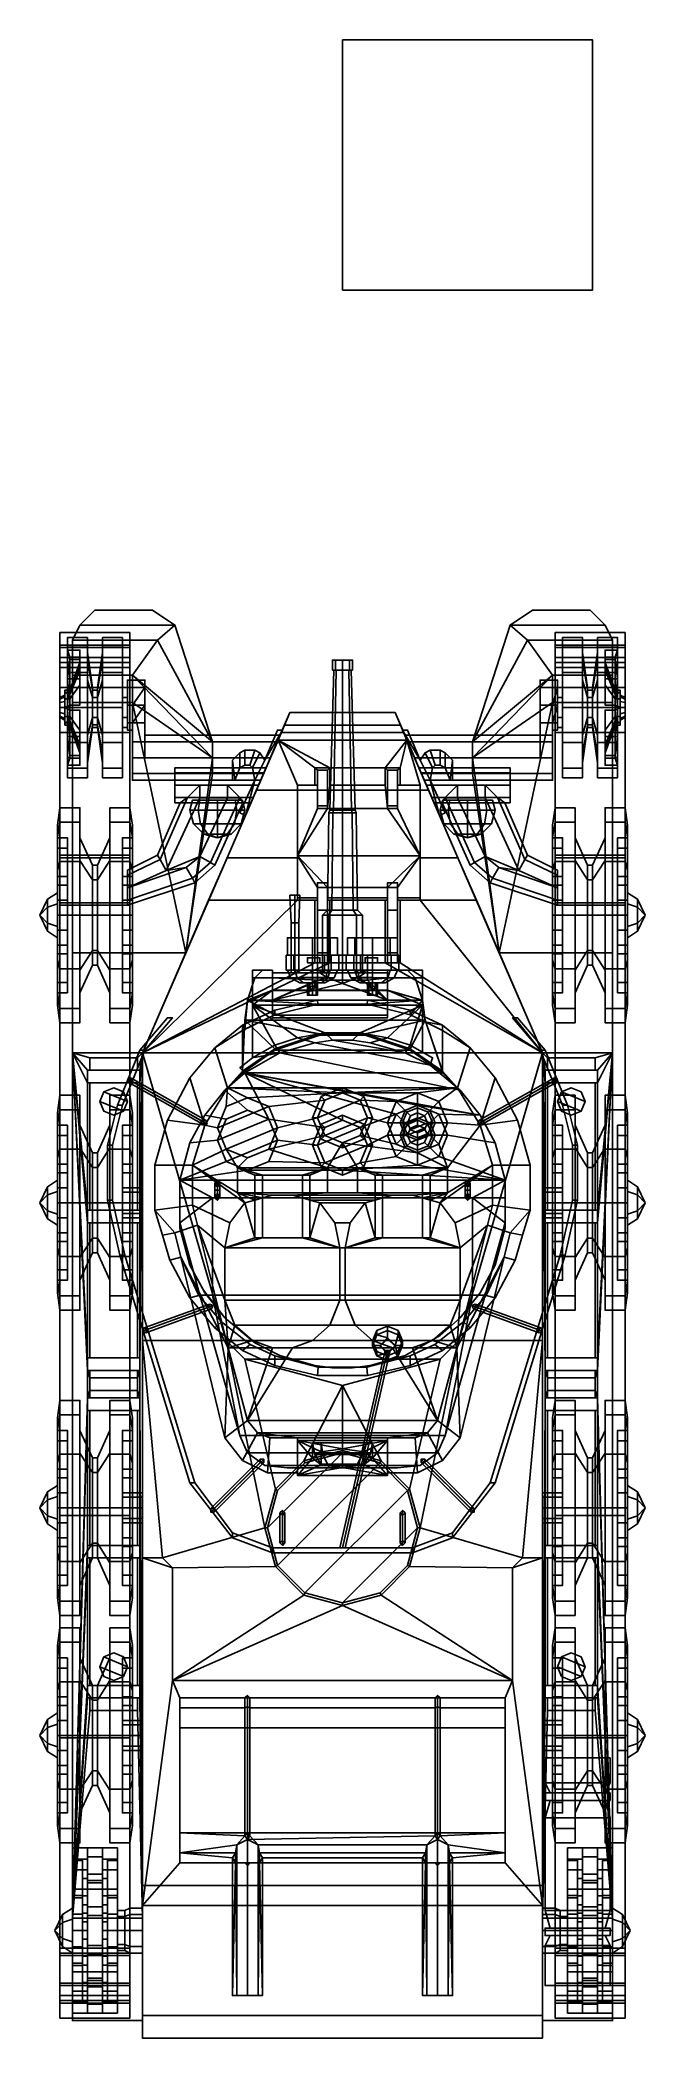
# Model space of a CAD drawing. Header units: millimetres. Extents: x -1.21 to 1.21, y -2.88 to 5.11.
import ezdxf

# ---------------------------------------------------------------- set-up
doc = ezdxf.new("R2010")
doc.units = ezdxf.units.MM
for name, color, linetype in [('0m', 6, 'Continuous'), ('fenders', 1, 'Continuous'), ('gun', 1, 'Continuous'), ('option1', 6, 'Continuous'), ('option2', 2, 'Continuous'), ('option3', 3, 'Continuous'), ('sleeve', 5, 'Continuous'), ('tracks', 3, 'Continuous'), ('turret', 2, 'Continuous'), ('turret2', 2, 'Continuous'), ('wheels', 2, 'Continuous')]:
    doc.layers.add(name, color=color, linetype=linetype)

msp = doc.modelspace()

# ---------------------------------------------------------------- linework, layer by layer
for points in [[(1, 5.11, -3.22), (1, 5.11, -4.22), (0, 5.11, -4.22), (0, 5.11, -3.22)], [(1, 5.11, -4.22), (1, 4.11, -4.22), (0, 4.11, -4.22), (0, 5.11, -4.22)], [(0, 5.11, -4.22), (0, 4.11, -4.22), (0, 4.11, -3.22), (0, 5.11, -3.22)], [(0, 5.11, -3.22), (0, 4.11, -3.22), (1, 4.11, -3.22), (1, 5.11, -3.22)], [(1, 4.11, -3.22), (1, 4.11, -4.22), (1, 5.11, -4.22), (1, 5.11, -3.22)], [(0, 4.11, -3.22), (0, 4.11, -4.22), (1, 4.11, -4.22), (1, 4.11, -3.22)], [(-0.79, 2.5207, 0.7607), (-0.79, 2.55, 0.69), (-0.86, 2.55, 0.69), (-0.86, 2.5207, 0.7607)], [(-0.79, 2.55, 0.69), (-0.79, 2.5207, 0.6193), (-0.86, 2.5207, 0.6193), (-0.86, 2.55, 0.69)], [(-0.79, 2.45, 0.79), (-0.79, 2.5207, 0.7607), (-0.86, 2.5207, 0.7607), (-0.86, 2.45, 0.79)], [(-0.79, 2.5207, 0.6193), (-0.84, 2.45, 0.59), (-0.86, 2.45, 0.59), (-0.86, 2.5207, 0.6193)], [(-0.79, 2.5207, 0.6193), (-0.79, 2.45, 0.59), (-0.84, 2.45, 0.59), (-0.79, 2.5207, 0.6193)], [(-0.79, 2.33, 0.62), (-0.79, 2.55, 0.69), (-0.79, 2.5207, 0.7607), (-0.79, 2.3036, 0.6836)], [(-0.79, 2.3036, 0.5564), (-0.79, 2.5207, 0.6193), (-0.79, 2.55, 0.69), (-0.79, 2.33, 0.62)], [(-0.79, 2.3036, 0.6836), (-0.79, 2.5207, 0.7607), (-0.79, 2.3793, 0.7607), (-0.79, 2.24, 0.71)], [(-0.79, 2.3793, 0.7607), (-0.79, 2.5207, 0.7607), (-0.79, 2.5207, 0.7607), (-0.79, 2.45, 0.79)], [(-0.79, 2.45, 0.59), (-0.79, 2.45, 0.59), (-0.79, 2.5207, 0.6193), (-0.79, 2.3036, 0.5564)], [(0.86, 2.5207, 0.7607), (0.86, 2.55, 0.69), (0.79, 2.55, 0.69), (0.79, 2.5207, 0.7607)], [(0.86, 2.55, 0.69), (0.86, 2.5207, 0.6193), (0.79, 2.5207, 0.6193), (0.79, 2.55, 0.69)], [(0.79, 2.5207, 0.7607), (0.79, 2.55, 0.69), (0.79, 2.5207, 0.6193), (0.79, 2.45, 0.79)], [(0.86, 2.45, 0.79), (0.86, 2.5207, 0.7607), (0.79, 2.5207, 0.7607), (0.79, 2.45, 0.79)], [(0.86, 2.5207, 0.6193), (0.84, 2.45, 0.59), (0.79, 2.45, 0.59), (0.79, 2.5207, 0.6193)], [(0.79, 2.45, 0.79), (0.79, 2.5207, 0.6193), (0.79, 2.45, 0.59), (0.79, 2.3793, 0.7607)], [(0.86, 2.5207, 0.6193), (0.86, 2.45, 0.59), (0.84, 2.45, 0.59), (0.86, 2.5207, 0.6193)], [(-0.84, 2.3793, 0.7607), (-0.79, 2.45, 0.79), (-0.86, 2.45, 0.79), (-0.86, 2.3793, 0.7607)], [(-0.84, 2.45, 0.59), (-0.84, 2.3793, 0.6193), (-0.86, 2.3793, 0.6193), (-0.86, 2.45, 0.59)], [(-0.79, 2.45, 0.59), (-0.79, 2.3036, 0.5564), (-0.84, 2.3036, 0.5564), (-0.84, 2.45, 0.59)], [(-0.79, 2.3793, 0.7607), (-0.79, 2.3793, 0.7607), (-0.79, 2.45, 0.79), (-0.84, 2.3793, 0.7607)], [(-0.84, 2.3036, 0.5564), (-0.84, 2.33, 0.62), (-0.84, 2.3793, 0.6193), (-0.84, 2.45, 0.59)], [(-0.2447, 2.34, 0.53), (-0.21, 2.42, 0.62), (0.21, 2.42, 0.62), (0.2447, 2.34, 0.53)], [(-0.21, 2.42, 0.62), (-0.2447, 2.34, 0.53), (-0.2317, 2.37, 0.88), (-0.21, 2.42, 0.79)], [(-0.21, 2.42, 0.79), (-0.2317, 2.37, 0.88), (0.2317, 2.37, 0.88), (0.21, 2.42, 0.79)], [(-0.21, 2.42, 0.62), (-0.21, 2.42, 0.79), (0.21, 2.42, 0.79), (0.21, 2.42, 0.62)], [(0.2317, 2.37, 0.88), (0.2447, 2.34, 0.53), (0.21, 2.42, 0.62), (0.21, 2.42, 0.79)], [(0.84, 2.3793, 0.7607), (0.86, 2.45, 0.79), (0.79, 2.45, 0.79), (0.79, 2.3793, 0.7607)], [(0.79, 2.3036, 0.5564), (0.79, 2.33, 0.62), (0.79, 2.3793, 0.6193), (0.79, 2.45, 0.59)], [(0.84, 2.3036, 0.5564), (0.79, 2.3036, 0.5564), (0.79, 2.45, 0.59), (0.84, 2.45, 0.59)], [(0.79, 2.3793, 0.7607), (0.79, 2.45, 0.59), (0.79, 2.3793, 0.6193), (0.79, 2.35, 0.69)], [(0.86, 2.45, 0.59), (0.86, 2.3793, 0.6193), (0.84, 2.3793, 0.6193), (0.84, 2.45, 0.59)], [(0.84, 2.33, 0.62), (0.84, 2.3036, 0.5564), (0.84, 2.45, 0.59), (0.84, 2.3793, 0.6193)], [(0.86, 2.3793, 0.7607), (0.86, 2.45, 0.79), (0.86, 2.45, 0.79), (0.84, 2.3793, 0.7607)], [(-0.84, 2.35, 0.69), (-0.84, 2.3793, 0.7607), (-0.86, 2.3793, 0.7607), (-0.86, 2.35, 0.69)], [(-0.84, 2.3793, 0.6193), (-0.84, 2.35, 0.69), (-0.86, 2.35, 0.69), (-0.86, 2.3793, 0.6193)], [(-0.79, 2.24, 0.71), (-0.79, 2.3793, 0.7607), (-0.84, 2.3793, 0.7607), (-0.84, 2.24, 0.71)], [(-0.84, 2.33, 0.62), (-0.84, 2.3036, 0.6836), (-0.84, 2.35, 0.69), (-0.84, 2.3793, 0.6193)], [(-0.84, 2.3036, 0.6836), (-0.84, 2.24, 0.71), (-0.84, 2.3793, 0.7607), (-0.84, 2.35, 0.69)], [(-0.84, 2.1764, 0.5564), (-0.84, 2.15, 0.62), (-0.84, 2.3036, 0.6836), (-0.84, 2.33, 0.62)], [(-0.84, 2.24, 0.53), (-0.84, 2.1764, 0.5564), (-0.84, 2.33, 0.62), (-0.84, 2.3036, 0.5564)], [(-0.2605, 2.3036, 0.6836), (-0.249, 2.33, 0.62), (-0.79, 2.33, 0.62), (-0.79, 2.3036, 0.6836)], [(-0.249, 2.33, 0.62), (-0.2605, 2.3036, 0.5564), (-0.79, 2.3036, 0.5564), (-0.79, 2.33, 0.62)], [(-0.31, 2.23, 0.9645), (-0.35, 2.15, 1.0128), (-0.3882, 2.0091, 1.0979), (-0.2404, 2.35, 0.8921)], [(-0.2447, 2.34, 0.53), (-0.3445, 2.11, 0.4), (-0.2577, 2.31, 0.92), (-0.2317, 2.37, 0.88)], [(-0.3445, 2.11, 0.4), (-0.2447, 2.34, 0.53), (0.2447, 2.34, 0.53), (0.3445, 2.11, 0.4)], [(-0.26, 2.35, 0.8921), (-0.31, 2.23, 0.9645), (-0.2404, 2.35, 0.8921)], [(-0.26, 2.35, 0.8721), (-0.31, 2.23, 0.9445), (-0.31, 2.23, 0.9645), (-0.26, 2.35, 0.8921)], [(-0.2404, 2.35, 0.8721), (-0.26, 2.35, 0.8721), (-0.26, 2.35, 0.8921), (-0.2404, 2.35, 0.8921)], [(-0.2317, 2.37, 0.88), (-0.2577, 2.31, 0.92), (0.2577, 2.31, 0.92), (0.2317, 2.37, 0.88)], [(0.2577, 2.31, 0.92), (0.3445, 2.11, 0.4), (0.2447, 2.34, 0.53), (0.2317, 2.37, 0.88)], [(0.2605, 2.3036, 0.5564), (0.249, 2.33, 0.62), (0.84, 2.33, 0.62), (0.84, 2.3036, 0.5564)], [(0.249, 2.33, 0.62), (0.2605, 2.3036, 0.6836), (0.84, 2.3036, 0.6836), (0.84, 2.33, 0.62)], [(0.79, 2.33, 0.62), (0.79, 2.3036, 0.6836), (0.79, 2.35, 0.69), (0.79, 2.3793, 0.6193)], [(0.79, 2.3036, 0.6836), (0.79, 2.24, 0.71), (0.79, 2.3793, 0.7607), (0.79, 2.35, 0.69)], [(0.79, 2.24, 0.71), (0.84, 2.24, 0.71), (0.84, 2.3793, 0.7607), (0.79, 2.3793, 0.7607)], [(0.86, 2.35, 0.69), (0.86, 2.3793, 0.7607), (0.84, 2.3793, 0.7607), (0.84, 2.35, 0.69)], [(0.86, 2.3793, 0.6193), (0.86, 2.35, 0.69), (0.84, 2.35, 0.69), (0.84, 2.3793, 0.6193)], [(0.84, 2.3036, 0.6836), (0.84, 2.33, 0.62), (0.84, 2.3793, 0.6193), (0.84, 2.35, 0.69)], [(0.84, 2.24, 0.71), (0.84, 2.3036, 0.6836), (0.84, 2.35, 0.69), (0.84, 2.3793, 0.7607)], [(0.84, 2.3036, 0.6836), (0.84, 2.15, 0.62), (0.84, 2.1764, 0.5564), (0.84, 2.33, 0.62)], [(0.84, 2.33, 0.62), (0.84, 2.1764, 0.5564), (0.84, 2.24, 0.53), (0.84, 2.3036, 0.5564)], [(-0.2605, 2.3036, 0.5564), (-0.2881, 2.24, 0.53), (-0.84, 2.24, 0.53), (-0.84, 2.3036, 0.5564)], [(-0.84, 2.15, 0.62), (-0.84, 2.1764, 0.6836), (-0.84, 2.24, 0.71), (-0.84, 2.3036, 0.6836)], [(-0.3157, 2.1764, 0.6836), (-0.2881, 2.24, 0.71), (-0.84, 2.24, 0.71), (-0.84, 2.1764, 0.6836)], [(-0.2881, 2.24, 0.53), (-0.3157, 2.1764, 0.5564), (-0.84, 2.1764, 0.5564), (-0.84, 2.24, 0.53)], [(-0.3445, 2.11, 0.4), (-0.8, 1.06, 0.4), (-0.4616, 1.84, 1.2), (-0.2577, 2.31, 0.92)], [(-0.2881, 2.24, 0.71), (-0.2605, 2.3036, 0.6836), (-0.79, 2.3036, 0.6836), (-0.79, 2.24, 0.71)], [(-0.2577, 2.31, 0.92), (-0.4616, 1.84, 1.2), (-0.18, 1.84, 1.2), (-0.18, 2.13, 1.0272)], [(-0.44, 2.23, 0.9645), (-0.43, 2.15, 1.0128), (-0.41, 2.2, 0.9826), (-0.41, 2.26, 0.9464)], [(-0.41, 2.26, 0.9264), (-0.44, 2.23, 0.9445), (-0.44, 2.23, 0.9645), (-0.41, 2.26, 0.9464)], [(-0.41, 2.26, 0.9464), (-0.41, 2.2, 0.9826), (-0.39, 2.21, 0.9766), (-0.39, 2.27, 0.9404)], [(-0.39, 2.27, 0.9204), (-0.41, 2.26, 0.9264), (-0.41, 2.26, 0.9464), (-0.39, 2.27, 0.9404)], [(-0.39, 2.27, 0.9404), (-0.39, 2.21, 0.9766), (-0.37, 2.21, 0.9766), (-0.35, 2.27, 0.9404)], [(-0.35, 2.27, 0.9204), (-0.39, 2.27, 0.9204), (-0.39, 2.27, 0.9404), (-0.35, 2.27, 0.9404)], [(-0.35, 2.27, 0.9404), (-0.37, 2.21, 0.9766), (-0.36, 2.2, 0.9826), (-0.33, 2.26, 0.9464)], [(-0.33, 2.26, 0.9464), (-0.36, 2.2, 0.9826), (-0.35, 2.15, 1.0128), (-0.31, 2.23, 0.9645)], [(-0.33, 2.26, 0.9264), (-0.35, 2.27, 0.9204), (-0.35, 2.27, 0.9404), (-0.33, 2.26, 0.9464)], [(-0.31, 2.23, 0.9445), (-0.33, 2.26, 0.9264), (-0.33, 2.26, 0.9464), (-0.31, 2.23, 0.9645)], [(-0.2577, 2.31, 0.92), (-0.05, 2.2, 0.9855), (0.17, 2.2, 0.9855), (0.2577, 2.31, 0.92)], [(-0.05, 2.2, 0.9855), (-0.2577, 2.31, 0.92), (-0.2577, 2.31, 0.92), (-0.11, 2.2, 0.9855)], [(-0.11, 2.2, 0.9855), (-0.2577, 2.31, 0.92), (-0.18, 2.13, 1.0272), (-0.11, 2.13, 1.0272)], [(0.23, 2.2, 0.9855), (0.2577, 2.31, 0.92), (0.2577, 2.31, 0.92), (0.17, 2.2, 0.9855)], [(0.23, 2.13, 1.0272), (0.31, 2.13, 1.0272), (0.2577, 2.31, 0.92), (0.23, 2.2, 0.9855)], [(0.4616, 1.84, 1.2), (0.8, 1.06, 0.4), (0.3445, 2.11, 0.4), (0.2577, 2.31, 0.92)], [(0.31, 2.13, 1.0272), (0.31, 1.84, 1.2), (0.4616, 1.84, 1.2), (0.2577, 2.31, 0.92)], [(0.2881, 2.24, 0.53), (0.2605, 2.3036, 0.5564), (0.84, 2.3036, 0.5564), (0.84, 2.24, 0.53)], [(0.2605, 2.3036, 0.6836), (0.2881, 2.24, 0.71), (0.84, 2.24, 0.71), (0.84, 2.3036, 0.6836)], [(0.3157, 2.1764, 0.5564), (0.2881, 2.24, 0.53), (0.84, 2.24, 0.53), (0.84, 2.1764, 0.5564)], [(0.2881, 2.24, 0.71), (0.3157, 2.1764, 0.6836), (0.84, 2.1764, 0.6836), (0.84, 2.24, 0.71)], [(0.84, 2.24, 0.71), (0.84, 2.1764, 0.6836), (0.84, 2.15, 0.62), (0.84, 2.3036, 0.6836)], [(-0.3271, 2.15, 0.62), (-0.3157, 2.1764, 0.6836), (-0.84, 2.1764, 0.6836), (-0.84, 2.15, 0.62)], [(-0.3157, 2.1764, 0.5564), (-0.3271, 2.15, 0.62), (-0.84, 2.15, 0.62), (-0.84, 2.1764, 0.5564)], [(-0.3143, 2.1795, 0.5095), (-0.3054, 2.2, 0.46), (-0.67, 2.2, 0.46), (-0.67, 2.1795, 0.5095)], [(-0.3054, 2.2, 0.46), (-0.3143, 2.1795, 0.4105), (-0.67, 2.1795, 0.4105), (-0.67, 2.2, 0.46)], [(-0.67, 2.13, 0.53), (-0.67, 2.1795, 0.5095), (-0.67, 2.2, 0.46), (-0.67, 2.0805, 0.5095)], [(-0.67, 2.0805, 0.5095), (-0.67, 2.2, 0.46), (-0.67, 2.1795, 0.4105), (-0.67, 2.06, 0.46)], [(-0.3358, 2.13, 0.53), (-0.3143, 2.1795, 0.5095), (-0.67, 2.1795, 0.5095), (-0.67, 2.13, 0.53)], [(-0.3143, 2.1795, 0.4105), (-0.3358, 2.13, 0.39), (-0.67, 2.13, 0.39), (-0.67, 2.1795, 0.4105)], [(-0.67, 2.06, 0.46), (-0.67, 2.1795, 0.4105), (-0.67, 2.13, 0.39), (-0.67, 2.0805, 0.4105)], [(-0.44, 2.15, 1.0128), (-0.44, 2.15, 1.0128), (-0.43, 2.15, 1.0128), (-0.44, 2.23, 0.9645)], [(-0.44, 2.23, 0.9445), (-0.44, 2.15, 0.9928), (-0.44, 2.15, 1.0128), (-0.44, 2.23, 0.9645)], [(-0.43, 2.15, 0.9928), (-0.41, 2.2, 0.9626), (-0.41, 2.2, 0.9826), (-0.43, 2.15, 1.0128)], [(-0.41, 2.2, 0.9626), (-0.39, 2.21, 0.9566), (-0.39, 2.21, 0.9766), (-0.41, 2.2, 0.9826)], [(-0.39, 2.21, 0.9566), (-0.37, 2.21, 0.9566), (-0.37, 2.21, 0.9766), (-0.39, 2.21, 0.9766)], [(-0.37, 2.21, 0.9566), (-0.36, 2.2, 0.9626), (-0.36, 2.2, 0.9826), (-0.37, 2.21, 0.9766)], [(-0.36, 2.2, 0.9626), (-0.35, 2.15, 0.9928), (-0.35, 2.15, 1.0128), (-0.36, 2.2, 0.9826)], [(-0.11, 2.2, 0.9955), (-0.11, 2.2, 0.9855), (-0.11, 2.13, 1.0272), (-0.11, 2.13, 1.0372)], [(-0.05, 2.2, 0.9955), (-0.05, 2.2, 0.9855), (-0.11, 2.2, 0.9855), (-0.11, 2.2, 0.9955)], [(-0.06, 2.19, 1.0015), (-0.05, 2.2, 0.9955), (-0.11, 2.2, 0.9955), (-0.1, 2.19, 1.0015)], [(-0.1, 2.19, 1.0015), (-0.11, 2.2, 0.9955), (-0.11, 2.13, 1.0372), (-0.1, 2.13, 1.0372)], [(-0.1, 2.19, 1.03), (-0.1, 2.0475, 1.1149), (-0.06, 2.0475, 1.1149), (-0.06, 2.19, 1.03)], [(-0.1, 2.19, 1.03), (-0.1, 2.13, 1.0372), (-0.1, 2.0365, 1.093), (-0.1, 2.0475, 1.1149)], [(-0.1, 2.19, 1.03), (-0.1, 2.19, 1.0015), (-0.1, 2.13, 1.0372), (-0.1, 2.19, 1.03)], [(-0.1, 2.19, 1.0015), (-0.1, 2.19, 1.03), (-0.06, 2.19, 1.03), (-0.06, 2.19, 1.0015)], [(-0.06, 2.0365, 1.093), (-0.05, 2.13, 1.0372), (-0.05, 2.2, 0.9955), (-0.06, 2.19, 1.0015)], [(-0.06, 2.0475, 1.1149), (-0.06, 2.0365, 1.093), (-0.06, 2.19, 1.0015), (-0.06, 2.19, 1.03)], [(-0.05, 2.13, 1.0372), (-0.05, 2.13, 1.0272), (-0.05, 2.2, 0.9855), (-0.05, 2.2, 0.9955)], [(-0.05, 2.2, 0.9855), (-0.05, 2.13, 1.0272), (0.17, 2.13, 1.0272), (0.17, 2.2, 0.9855)], [(0.18, 2.19, 1.0015), (0.17, 2.2, 0.9955), (0.17, 2.13, 1.0372), (0.18, 2.0365, 1.093)], [(0.22, 2.19, 1.0015), (0.23, 2.2, 0.9955), (0.17, 2.2, 0.9955), (0.18, 2.19, 1.0015)], [(0.23, 2.2, 0.9955), (0.23, 2.2, 0.9855), (0.17, 2.2, 0.9855), (0.17, 2.2, 0.9955)], [(0.17, 2.2, 0.9955), (0.17, 2.2, 0.9855), (0.17, 2.13, 1.0272), (0.17, 2.13, 1.0372)], [(0.18, 2.19, 1.03), (0.18, 2.19, 1.0015), (0.18, 2.0365, 1.093), (0.18, 2.0475, 1.1149)], [(0.18, 2.19, 1.03), (0.18, 2.0475, 1.1149), (0.22, 2.0475, 1.1149), (0.22, 2.19, 1.03)], [(0.18, 2.19, 1.0015), (0.18, 2.19, 1.03), (0.22, 2.19, 1.03), (0.22, 2.19, 1.0015)], [(0.22, 2.13, 1.0372), (0.23, 2.13, 1.0372), (0.23, 2.2, 0.9955), (0.22, 2.19, 1.0015)], [(0.22, 2.0475, 1.1149), (0.22, 2.0365, 1.093), (0.22, 2.13, 1.0372), (0.22, 2.19, 1.03)], [(0.22, 2.19, 1.03), (0.22, 2.13, 1.0372), (0.22, 2.19, 1.0015), (0.22, 2.19, 1.03)], [(0.23, 2.13, 1.0372), (0.23, 2.13, 1.0272), (0.23, 2.2, 0.9855), (0.23, 2.2, 0.9955)], [(0.3143, 2.1795, 0.4105), (0.3054, 2.2, 0.46), (0.67, 2.2, 0.46), (0.67, 2.1795, 0.4105)], [(0.3054, 2.2, 0.46), (0.3143, 2.1795, 0.5095), (0.67, 2.1795, 0.5095), (0.67, 2.2, 0.46)], [(0.3143, 2.1795, 0.5095), (0.3358, 2.13, 0.53), (0.67, 2.13, 0.53), (0.67, 2.1795, 0.5095)], [(0.3358, 2.13, 0.39), (0.3143, 2.1795, 0.4105), (0.67, 2.1795, 0.4105), (0.67, 2.13, 0.39)], [(0.3271, 2.15, 0.62), (0.3157, 2.1764, 0.5564), (0.84, 2.1764, 0.5564), (0.84, 2.15, 0.62)], [(0.3157, 2.1764, 0.6836), (0.3271, 2.15, 0.62), (0.84, 2.15, 0.62), (0.84, 2.1764, 0.6836)], [(0.67, 2.0805, 0.4105), (0.67, 2.2, 0.46), (0.67, 2.1795, 0.5095), (0.67, 2.06, 0.46)], [(0.67, 2.13, 0.39), (0.67, 2.1795, 0.4105), (0.67, 2.2, 0.46), (0.67, 2.0805, 0.4105)], [(0.67, 2.06, 0.46), (0.67, 2.1795, 0.5095), (0.67, 2.13, 0.53), (0.67, 2.0805, 0.5095)], [(0.3445, 2.11, 0.4), (0.8, 1.06, 0.4), (-0.8, 1.06, 0.4), (-0.3445, 2.11, 0.4)], [(-0.6487, 2.06, 0.46), (-0.6195, 2.0805, 0.4105), (-0.7297, 1.8322, 0.4105), (-0.74, 1.85, 0.46)], [(-0.6195, 2.0805, 0.5095), (-0.6487, 2.06, 0.46), (-0.74, 1.85, 0.46), (-0.7297, 1.8322, 0.5095)], [(-0.6195, 2.0805, 0.4105), (-0.57, 2.08, 0.39), (-0.705, 1.7894, 0.39), (-0.7297, 1.8322, 0.4105)], [(-0.57, 2.08, 0.53), (-0.6195, 2.0805, 0.5095), (-0.7297, 1.8322, 0.5095), (-0.705, 1.7894, 0.53)], [(-0.57, 2.08, 0.39), (-0.46, 2.08, 0.39), (-0.5706, 1.845, 0.39), (-0.705, 1.7894, 0.39)], [(-0.46, 2.08, 0.53), (-0.57, 2.08, 0.53), (-0.705, 1.7894, 0.53), (-0.5706, 1.845, 0.53)], [(-0.3358, 2.13, 0.39), (-0.3573, 2.0805, 0.4105), (-0.67, 2.0805, 0.4105), (-0.67, 2.13, 0.39)], [(-0.3573, 2.0805, 0.5095), (-0.3358, 2.13, 0.53), (-0.67, 2.13, 0.53), (-0.67, 2.0805, 0.5095)], [(-0.3573, 2.0805, 0.4105), (-0.3662, 2.06, 0.46), (-0.67, 2.06, 0.46), (-0.67, 2.0805, 0.4105)], [(-0.3662, 2.06, 0.46), (-0.3573, 2.0805, 0.5095), (-0.67, 2.0805, 0.5095), (-0.67, 2.06, 0.46)], [(-0.57, 2.08, 0.39), (-0.6195, 2.0805, 0.4105), (-0.6195, 2.0805, 0.4105), (-0.57, 2.13, 0.39)], [(-0.57, 2.13, 0.53), (-0.6195, 2.0805, 0.5095), (-0.6195, 2.0805, 0.5095), (-0.57, 2.08, 0.53)], [(-0.4105, 2.0805, 0.5095), (-0.46, 2.08, 0.53), (-0.5706, 1.845, 0.53), (-0.5278, 1.8203, 0.5095)], [(-0.46, 2.08, 0.39), (-0.4105, 2.0805, 0.4105), (-0.5278, 1.8203, 0.4105), (-0.5706, 1.845, 0.39)], [(-0.57, 2.13, 0.39), (-0.46, 2.13, 0.39), (-0.46, 2.08, 0.39), (-0.57, 2.08, 0.39)], [(-0.46, 2.13, 0.53), (-0.57, 2.13, 0.53), (-0.57, 2.08, 0.53), (-0.46, 2.08, 0.53)], [(-0.3989, 2.06, 0.46), (-0.4105, 2.0805, 0.5095), (-0.5278, 1.8203, 0.5095), (-0.51, 1.81, 0.46)], [(-0.4105, 2.0805, 0.4105), (-0.3989, 2.06, 0.46), (-0.51, 1.81, 0.46), (-0.5278, 1.8203, 0.4105)], [(-0.46, 2.08, 0.53), (-0.4105, 2.0805, 0.5095), (-0.4105, 2.0805, 0.5095), (-0.46, 2.13, 0.53)], [(-0.4105, 2.08, 0.4105), (-0.46, 2.08, 0.39), (-0.46, 2.13, 0.39), (-0.4105, 2.0805, 0.4105)], [(-0.44, 2.15, 0.9928), (-0.43, 2.15, 0.9928), (-0.43, 2.15, 1.0128), (-0.44, 2.15, 1.0128)], [(-0.35, 2.15, 1.0128), (-0.41, 2.02, 1.0913), (-0.3882, 2.0091, 1.0979)], [(-0.35, 2.15, 0.9928), (-0.41, 2.02, 1.0713), (-0.41, 2.02, 1.0913), (-0.35, 2.15, 1.0128)], [(-0.18, 2.13, 1.0272), (-0.18, 1.84, 1.2), (-0.18, 1.8469, 1.2059), (-0.18, 2.13, 1.0372)], [(-0.18, 2.13, 1.0272), (-0.18, 2.13, 1.0372), (-0.11, 2.13, 1.0372), (-0.11, 2.13, 1.0272)], [(-0.1, 2.13, 1.0372), (-0.18, 2.13, 1.0372), (-0.18, 1.8469, 1.2059), (-0.1, 2.0365, 1.093)], [(0.17, 2.13, 1.0372), (-0.05, 2.13, 1.0372), (-0.06, 2.0365, 1.093), (0.18, 2.0365, 1.093)], [(-0.05, 2.13, 1.0272), (-0.05, 2.13, 1.0372), (0.17, 2.13, 1.0372), (0.17, 2.13, 1.0272)], [(0.22, 2.0365, 1.093), (0.31, 1.8469, 1.2059), (0.31, 2.13, 1.0372), (0.22, 2.13, 1.0372)], [(0.23, 2.13, 1.0272), (0.23, 2.13, 1.0372), (0.31, 2.13, 1.0372), (0.31, 2.13, 1.0272)], [(0.31, 2.13, 1.0372), (0.31, 1.8469, 1.2059), (0.31, 1.84, 1.2), (0.31, 2.13, 1.0272)], [(0.3358, 2.13, 0.53), (0.3573, 2.0805, 0.5095), (0.67, 2.0805, 0.5095), (0.67, 2.13, 0.53)], [(0.3573, 2.0805, 0.4105), (0.3358, 2.13, 0.39), (0.67, 2.13, 0.39), (0.67, 2.0805, 0.4105)], [(0.3662, 2.06, 0.46), (0.3573, 2.0805, 0.4105), (0.67, 2.0805, 0.4105), (0.67, 2.06, 0.46)], [(0.3573, 2.0805, 0.5095), (0.3662, 2.06, 0.46), (0.67, 2.06, 0.46), (0.67, 2.0805, 0.5095)], [(0.3989, 2.06, 0.46), (0.4105, 2.0805, 0.4105), (0.5278, 1.8203, 0.4105), (0.51, 1.81, 0.46)], [(0.4105, 2.0805, 0.5095), (0.3989, 2.06, 0.46), (0.51, 1.81, 0.46), (0.5278, 1.8203, 0.5095)], [(0.4105, 2.08, 0.5095), (0.46, 2.08, 0.53), (0.46, 2.13, 0.53), (0.4105, 2.0805, 0.5095)], [(0.46, 2.08, 0.39), (0.4105, 2.0805, 0.4105), (0.4105, 2.0805, 0.4105), (0.46, 2.13, 0.39)], [(0.46, 2.08, 0.53), (0.4105, 2.0805, 0.5095), (0.5278, 1.8203, 0.5095), (0.5706, 1.845, 0.53)], [(0.4105, 2.0805, 0.4105), (0.46, 2.08, 0.39), (0.5706, 1.845, 0.39), (0.5278, 1.8203, 0.4105)], [(0.57, 2.13, 0.53), (0.46, 2.13, 0.53), (0.46, 2.08, 0.53), (0.57, 2.08, 0.53)], [(0.46, 2.13, 0.39), (0.57, 2.13, 0.39), (0.57, 2.08, 0.39), (0.46, 2.08, 0.39)], [(0.57, 2.08, 0.53), (0.46, 2.08, 0.53), (0.5706, 1.845, 0.53), (0.705, 1.7894, 0.53)], [(0.46, 2.08, 0.39), (0.57, 2.08, 0.39), (0.705, 1.7894, 0.39), (0.5706, 1.845, 0.39)], [(0.57, 2.08, 0.53), (0.6195, 2.0805, 0.5095), (0.6195, 2.0805, 0.5095), (0.57, 2.13, 0.53)], [(0.57, 2.13, 0.39), (0.6195, 2.0805, 0.4105), (0.6195, 2.0805, 0.4105), (0.57, 2.08, 0.39)], [(0.6195, 2.0805, 0.5095), (0.57, 2.08, 0.53), (0.705, 1.7894, 0.53), (0.7297, 1.8322, 0.5095)], [(0.57, 2.08, 0.39), (0.6195, 2.0805, 0.4105), (0.7297, 1.8322, 0.4105), (0.705, 1.7894, 0.39)], [(0.6195, 2.0805, 0.4105), (0.6487, 2.06, 0.46), (0.74, 1.85, 0.46), (0.7297, 1.8322, 0.4105)], [(0.6487, 2.06, 0.46), (0.6195, 2.0805, 0.5095), (0.7297, 1.8322, 0.5095), (0.74, 1.85, 0.46)], [(-0.5778, 2.03, 0.9922), (-0.61, 2.03, 1.07), (-0.6, 2.07, 1.07), (-0.5707, 2.07, 0.9993)], [(-0.61, 2.03, 1.07), (-0.5778, 2.03, 1.1478), (-0.5707, 2.07, 1.1407), (-0.6, 2.07, 1.07)], [(-0.5953, 1.975, 1.07), (-0.61, 2.03, 1.07), (-0.5778, 2.03, 0.9922), (-0.5674, 1.975, 1.0026)], [(-0.5674, 1.975, 1.1374), (-0.5778, 2.03, 1.1478), (-0.61, 2.03, 1.07), (-0.5953, 1.975, 1.07)], [(-0.6, 2.07, 1.07), (-0.5707, 2.07, 1.1407), (-0.5, 2.07, 1.17), (-0.5707, 2.07, 0.9993)], [(-0.5, 2.03, 0.96), (-0.5778, 2.03, 0.9922), (-0.5707, 2.07, 0.9993), (-0.5, 2.07, 0.97)], [(-0.5778, 2.03, 1.1478), (-0.5, 2.03, 1.18), (-0.5, 2.07, 1.17), (-0.5707, 2.07, 1.1407)], [(-0.5674, 1.975, 1.0026), (-0.5778, 2.03, 0.9922), (-0.5, 2.03, 0.96), (-0.5, 1.975, 0.9747)], [(-0.5, 1.975, 1.1653), (-0.5, 2.03, 1.18), (-0.5778, 2.03, 1.1478), (-0.5674, 1.975, 1.1374)], [(-0.5707, 2.07, 0.9993), (-0.5, 2.07, 1.17), (-0.4293, 2.07, 1.1407), (-0.5, 2.07, 0.97)], [(-0.4222, 2.03, 0.9922), (-0.5, 2.03, 0.96), (-0.5, 2.07, 0.97), (-0.4293, 2.07, 0.9993)], [(-0.5, 2.03, 1.18), (-0.4222, 2.03, 1.1478), (-0.4293, 2.07, 1.1407), (-0.5, 2.07, 1.17)], [(-0.5, 2.07, 0.97), (-0.4293, 2.07, 1.1407), (-0.4, 2.07, 1.07), (-0.4293, 2.07, 0.9993)], [(-0.5, 1.975, 0.9747), (-0.5, 2.03, 0.96), (-0.4222, 2.03, 0.9922), (-0.4326, 1.975, 1.0026)], [(-0.4326, 1.975, 1.1374), (-0.4222, 2.03, 1.1478), (-0.5, 2.03, 1.18), (-0.5, 1.975, 1.1653)], [(-0.4326, 1.975, 1.0026), (-0.4222, 2.03, 0.9922), (-0.39, 2.03, 1.07), (-0.4047, 1.975, 1.07)], [(-0.4047, 1.975, 1.07), (-0.39, 2.03, 1.07), (-0.4222, 2.03, 1.1478), (-0.4326, 1.975, 1.1374)], [(-0.39, 2.03, 1.07), (-0.4222, 2.03, 0.9922), (-0.4293, 2.07, 0.9993), (-0.4, 2.07, 1.07)], [(-0.4222, 2.03, 1.1478), (-0.39, 2.03, 1.07), (-0.4, 2.07, 1.07), (-0.4293, 2.07, 1.1407)], [(-0.41, 2.02, 1.0713), (-0.3882, 2.0091, 1.0779), (-0.3882, 2.0091, 1.0979), (-0.41, 2.02, 1.0913)], [(-0.06, 2.0365, 1.093), (-0.18, 1.8469, 1.2059), (0.31, 1.8469, 1.2059), (0.18, 2.0365, 1.093)], [(-0.1, 2.0365, 1.093), (-0.18, 1.8469, 1.2059), (-0.18, 1.8469, 1.2059), (-0.06, 2.0365, 1.093)], [(-0.1, 2.0475, 1.1149), (-0.1, 2.0365, 1.093), (-0.06, 2.0365, 1.093), (-0.06, 2.0475, 1.1149)], [(0.18, 2.0475, 1.1149), (0.18, 2.0365, 1.093), (0.22, 2.0365, 1.093), (0.22, 2.0475, 1.1149)], [(0.18, 2.0365, 1.093), (0.31, 1.8469, 1.2059), (0.31, 1.8469, 1.2059), (0.22, 2.0365, 1.093)], [(0.4222, 2.03, 0.9922), (0.39, 2.03, 1.07), (0.4, 2.07, 1.07), (0.4293, 2.07, 0.9993)], [(0.39, 2.03, 1.07), (0.4222, 2.03, 1.1478), (0.4293, 2.07, 1.1407), (0.4, 2.07, 1.07)], [(0.4047, 1.975, 1.07), (0.39, 2.03, 1.07), (0.4222, 2.03, 0.9922), (0.4326, 1.975, 1.0026)], [(0.4326, 1.975, 1.1374), (0.4222, 2.03, 1.1478), (0.39, 2.03, 1.07), (0.4047, 1.975, 1.07)], [(0.4, 2.07, 1.07), (0.4293, 2.07, 1.1407), (0.5, 2.07, 1.17), (0.4293, 2.07, 0.9993)], [(0.5, 2.03, 0.96), (0.4222, 2.03, 0.9922), (0.4293, 2.07, 0.9993), (0.5, 2.07, 0.97)], [(0.4222, 2.03, 1.1478), (0.5, 2.03, 1.18), (0.5, 2.07, 1.17), (0.4293, 2.07, 1.1407)], [(0.4326, 1.975, 1.0026), (0.4222, 2.03, 0.9922), (0.5, 2.03, 0.96), (0.5, 1.975, 0.9747)], [(0.5, 1.975, 1.1653), (0.5, 2.03, 1.18), (0.4222, 2.03, 1.1478), (0.4326, 1.975, 1.1374)], [(0.4293, 2.07, 0.9993), (0.5, 2.07, 1.17), (0.5707, 2.07, 1.1407), (0.5, 2.07, 0.97)], [(0.5, 2.07, 0.97), (0.5707, 2.07, 1.1407), (0.6, 2.07, 1.07), (0.5707, 2.07, 0.9993)], [(0.5778, 2.03, 0.9922), (0.5, 2.03, 0.96), (0.5, 2.07, 0.97), (0.5707, 2.07, 0.9993)], [(0.5, 2.03, 1.18), (0.5778, 2.03, 1.1478), (0.5707, 2.07, 1.1407), (0.5, 2.07, 1.17)], [(0.5, 1.975, 0.9747), (0.5, 2.03, 0.96), (0.5778, 2.03, 0.9922), (0.5674, 1.975, 1.0026)], [(0.5674, 1.975, 1.1374), (0.5778, 2.03, 1.1478), (0.5, 2.03, 1.18), (0.5, 1.975, 1.1653)], [(0.5674, 1.975, 1.0026), (0.5778, 2.03, 0.9922), (0.61, 2.03, 1.07), (0.5953, 1.975, 1.07)], [(0.5953, 1.975, 1.07), (0.61, 2.03, 1.07), (0.5778, 2.03, 1.1478), (0.5674, 1.975, 1.1374)], [(0.61, 2.03, 1.07), (0.5778, 2.03, 0.9922), (0.5707, 2.07, 0.9993), (0.6, 2.07, 1.07)], [(0.5778, 2.03, 1.1478), (0.61, 2.03, 1.07), (0.6, 2.07, 1.07), (0.5707, 2.07, 1.1407)], [(-0.555, 1.9347, 1.07), (-0.5953, 1.975, 1.07), (-0.5674, 1.975, 1.0026), (-0.5389, 1.9347, 1.0311)], [(-0.5389, 1.9347, 1.1089), (-0.5674, 1.975, 1.1374), (-0.5953, 1.975, 1.07), (-0.555, 1.9347, 1.07)], [(-0.5389, 1.9347, 1.0311), (-0.5674, 1.975, 1.0026), (-0.5, 1.975, 0.9747), (-0.5, 1.9347, 1.015)], [(-0.5, 1.9347, 1.125), (-0.5, 1.975, 1.1653), (-0.5674, 1.975, 1.1374), (-0.5389, 1.9347, 1.1089)], [(-0.5, 1.92, 1.07), (-0.555, 1.9347, 1.07), (-0.5389, 1.9347, 1.0311), (-0.5, 1.92, 1.07)], [(-0.5, 1.92, 1.07), (-0.5389, 1.9347, 1.1089), (-0.555, 1.9347, 1.07), (-0.5, 1.92, 1.07)], [(-0.5, 1.92, 1.07), (-0.5389, 1.9347, 1.0311), (-0.5, 1.9347, 1.015), (-0.5, 1.92, 1.07)], [(-0.5, 1.92, 1.07), (-0.5, 1.9347, 1.125), (-0.5389, 1.9347, 1.1089), (-0.5, 1.92, 1.07)], [(-0.5, 1.9347, 1.015), (-0.5, 1.975, 0.9747), (-0.4326, 1.975, 1.0026), (-0.4611, 1.9347, 1.0311)], [(-0.4611, 1.9347, 1.1089), (-0.4326, 1.975, 1.1374), (-0.5, 1.975, 1.1653), (-0.5, 1.9347, 1.125)], [(-0.5, 1.92, 1.07), (-0.5, 1.9347, 1.015), (-0.4611, 1.9347, 1.0311), (-0.5, 1.92, 1.07)], [(-0.5, 1.92, 1.07), (-0.4611, 1.9347, 1.0311), (-0.445, 1.9347, 1.07), (-0.5, 1.92, 1.07)], [(-0.5, 1.92, 1.07), (-0.445, 1.9347, 1.07), (-0.4611, 1.9347, 1.1089), (-0.5, 1.92, 1.07)], [(-0.5, 1.92, 1.07), (-0.4611, 1.9347, 1.1089), (-0.5, 1.9347, 1.125), (-0.5, 1.92, 1.07)], [(-0.4611, 1.9347, 1.0311), (-0.4326, 1.975, 1.0026), (-0.4047, 1.975, 1.07), (-0.445, 1.9347, 1.07)], [(-0.445, 1.9347, 1.07), (-0.4047, 1.975, 1.07), (-0.4326, 1.975, 1.1374), (-0.4611, 1.9347, 1.1089)], [(0.445, 1.9347, 1.07), (0.4047, 1.975, 1.07), (0.4326, 1.975, 1.0026), (0.4611, 1.9347, 1.0311)], [(0.4611, 1.9347, 1.1089), (0.4326, 1.975, 1.1374), (0.4047, 1.975, 1.07), (0.445, 1.9347, 1.07)], [(0.4611, 1.9347, 1.0311), (0.4326, 1.975, 1.0026), (0.5, 1.975, 0.9747), (0.5, 1.9347, 1.015)], [(0.5, 1.9347, 1.125), (0.5, 1.975, 1.1653), (0.4326, 1.975, 1.1374), (0.4611, 1.9347, 1.1089)], [(0.5, 1.92, 1.07), (0.445, 1.9347, 1.07), (0.4611, 1.9347, 1.0311), (0.5, 1.92, 1.07)], [(0.5, 1.92, 1.07), (0.4611, 1.9347, 1.1089), (0.445, 1.9347, 1.07), (0.5, 1.92, 1.07)], [(0.5, 1.92, 1.07), (0.4611, 1.9347, 1.0311), (0.5, 1.9347, 1.015), (0.5, 1.92, 1.07)], [(0.5, 1.92, 1.07), (0.5, 1.9347, 1.125), (0.4611, 1.9347, 1.1089), (0.5, 1.92, 1.07)], [(0.5, 1.9347, 1.015), (0.5, 1.975, 0.9747), (0.5674, 1.975, 1.0026), (0.5389, 1.9347, 1.0311)], [(0.5389, 1.9347, 1.1089), (0.5674, 1.975, 1.1374), (0.5, 1.975, 1.1653), (0.5, 1.9347, 1.125)], [(0.5, 1.92, 1.07), (0.5, 1.9347, 1.015), (0.5389, 1.9347, 1.0311), (0.5, 1.92, 1.07)], [(0.5, 1.92, 1.07), (0.5389, 1.9347, 1.0311), (0.555, 1.9347, 1.07), (0.5, 1.92, 1.07)], [(0.5, 1.92, 1.07), (0.555, 1.9347, 1.07), (0.5389, 1.9347, 1.1089), (0.5, 1.92, 1.07)], [(0.5, 1.92, 1.07), (0.5389, 1.9347, 1.1089), (0.5, 1.9347, 1.125), (0.5, 1.92, 1.07)], [(0.5389, 1.9347, 1.0311), (0.5674, 1.975, 1.0026), (0.5953, 1.975, 1.07), (0.555, 1.9347, 1.07)], [(0.555, 1.9347, 1.07), (0.5953, 1.975, 1.07), (0.5674, 1.975, 1.1374), (0.5389, 1.9347, 1.1089)], [(-0.74, 1.85, 0.46), (-0.7297, 1.8322, 0.4105), (-0.86, 1.7695, 0.4105), (-0.86, 1.79, 0.46)], [(-0.7297, 1.8322, 0.5095), (-0.74, 1.85, 0.46), (-0.86, 1.79, 0.46), (-0.86, 1.7695, 0.5095)], [(-0.4616, 1.84, 1.2), (-0.8, 1.06, 0.4), (-0.8, 1.06, 1.52), (-0.5354, 1.67, 1.52)], [(-0.705, 1.7894, 0.39), (-0.5706, 1.845, 0.39), (-0.625, 1.8006, 0.39), (-0.705, 1.7894, 0.39)], [(-0.5706, 1.845, 0.53), (-0.705, 1.7894, 0.53), (-0.705, 1.7894, 0.53), (-0.625, 1.8006, 0.53)], [(-0.5706, 1.845, 0.39), (-0.5278, 1.8203, 0.4105), (-0.6003, 1.7578, 0.4105), (-0.625, 1.8006, 0.39)], [(-0.5278, 1.8203, 0.5095), (-0.5706, 1.845, 0.53), (-0.625, 1.8006, 0.53), (-0.6003, 1.7578, 0.5095)], [(-0.4616, 1.84, 1.2), (-0.5354, 1.67, 1.52), (-0.18, 1.67, 1.52), (-0.18, 1.84, 1.2)], [(-0.18, 1.8469, 1.2059), (-0.06, 1.7204, 1.4439), (0.18, 1.7204, 1.4439), (0.31, 1.8469, 1.2059)], [(-0.18, 1.84, 1.2), (-0.18, 1.67, 1.52), (-0.18, 1.68, 1.52), (-0.18, 1.8469, 1.2059)], [(-0.18, 1.8469, 1.2059), (-0.1, 1.7204, 1.4439), (-0.06, 1.7204, 1.4439), (-0.18, 1.8469, 1.2059)], [(-0.18, 1.68, 1.52), (-0.1, 1.68, 1.52), (-0.1, 1.7204, 1.4439), (-0.18, 1.8469, 1.2059)], [(0.31, 1.8469, 1.2059), (0.18, 1.7204, 1.4439), (0.22, 1.7204, 1.4439), (0.31, 1.8469, 1.2059)], [(0.31, 1.8469, 1.2059), (0.22, 1.7204, 1.4439), (0.22, 1.68, 1.52), (0.31, 1.68, 1.52)], [(0.31, 1.8469, 1.2059), (0.31, 1.68, 1.52), (0.31, 1.67, 1.52), (0.31, 1.84, 1.2)], [(0.31, 1.84, 1.2), (0.31, 1.67, 1.52), (0.5354, 1.67, 1.52), (0.4616, 1.84, 1.2)], [(0.8, 1.06, 1.52), (0.8, 1.06, 0.4), (0.4616, 1.84, 1.2), (0.5354, 1.67, 1.52)], [(0.5706, 1.845, 0.53), (0.5278, 1.8203, 0.5095), (0.6003, 1.7578, 0.5095), (0.625, 1.8006, 0.53)], [(0.5278, 1.8203, 0.4105), (0.5706, 1.845, 0.39), (0.625, 1.8006, 0.39), (0.6003, 1.7578, 0.4105)], [(0.705, 1.7894, 0.53), (0.5706, 1.845, 0.53), (0.625, 1.8006, 0.53), (0.705, 1.7894, 0.53)], [(0.5706, 1.845, 0.39), (0.705, 1.7894, 0.39), (0.705, 1.7894, 0.39), (0.625, 1.8006, 0.39)], [(0.7297, 1.8322, 0.4105), (0.74, 1.85, 0.46), (0.86, 1.79, 0.46), (0.86, 1.7695, 0.4105)], [(0.74, 1.85, 0.46), (0.7297, 1.8322, 0.5095), (0.86, 1.7695, 0.5095), (0.86, 1.79, 0.46)], [(-0.7297, 1.8322, 0.4105), (-0.705, 1.7894, 0.39), (-0.86, 1.72, 0.39), (-0.86, 1.7695, 0.4105)], [(-0.705, 1.7894, 0.53), (-0.7297, 1.8322, 0.5095), (-0.86, 1.7695, 0.5095), (-0.86, 1.72, 0.53)], [(-0.6003, 1.7578, 0.5095), (-0.625, 1.8006, 0.53), (-0.86, 1.72, 0.53), (-0.86, 1.6705, 0.5095)], [(-0.625, 1.8006, 0.39), (-0.6003, 1.7578, 0.4105), (-0.86, 1.6705, 0.4105), (-0.86, 1.72, 0.39)], [(-0.705, 1.7894, 0.53), (-0.86, 1.72, 0.53), (-0.86, 1.72, 0.53), (-0.625, 1.8006, 0.53)], [(-0.86, 1.72, 0.39), (-0.705, 1.7894, 0.39), (-0.625, 1.8006, 0.39), (-0.86, 1.72, 0.39)], [(-0.5278, 1.8203, 0.4105), (-0.51, 1.81, 0.46), (-0.59, 1.74, 0.46), (-0.6003, 1.7578, 0.4105)], [(-0.51, 1.81, 0.46), (-0.5278, 1.8203, 0.5095), (-0.6003, 1.7578, 0.5095), (-0.59, 1.74, 0.46)], [(0.51, 1.81, 0.46), (0.5278, 1.8203, 0.4105), (0.6003, 1.7578, 0.4105), (0.59, 1.74, 0.46)], [(0.5278, 1.8203, 0.5095), (0.51, 1.81, 0.46), (0.59, 1.74, 0.46), (0.6003, 1.7578, 0.5095)], [(0.625, 1.8006, 0.53), (0.6003, 1.7578, 0.5095), (0.86, 1.6705, 0.5095), (0.86, 1.72, 0.53)], [(0.6003, 1.7578, 0.4105), (0.625, 1.8006, 0.39), (0.86, 1.72, 0.39), (0.86, 1.6705, 0.4105)], [(0.86, 1.72, 0.53), (0.705, 1.7894, 0.53), (0.625, 1.8006, 0.53), (0.86, 1.72, 0.53)], [(0.705, 1.7894, 0.39), (0.86, 1.72, 0.39), (0.86, 1.72, 0.39), (0.625, 1.8006, 0.39)], [(0.7297, 1.8322, 0.5095), (0.705, 1.7894, 0.53), (0.86, 1.72, 0.53), (0.86, 1.7695, 0.5095)], [(0.705, 1.7894, 0.39), (0.7297, 1.8322, 0.4105), (0.86, 1.7695, 0.4105), (0.86, 1.72, 0.39)], [(-0.59, 1.74, 0.46), (-0.6003, 1.7578, 0.5095), (-0.86, 1.6705, 0.5095), (-0.86, 1.65, 0.46)], [(-0.6003, 1.7578, 0.4105), (-0.59, 1.74, 0.46), (-0.86, 1.65, 0.46), (-0.86, 1.6705, 0.4105)], [(-0.18, 1.68, 1.52), (-0.18, 1.67, 1.52), (-0.1, 1.67, 1.52), (-0.1, 1.68, 1.52)], [(-0.1, 1.74, 1.57), (-0.1, 1.63, 1.57), (-0.06, 1.63, 1.57), (-0.06, 1.74, 1.57)], [(-0.1, 1.74, 1.47), (-0.1, 1.74, 1.57), (-0.06, 1.74, 1.57), (-0.06, 1.74, 1.47)], [(-0.1, 1.7204, 1.4439), (-0.1, 1.74, 1.47), (-0.06, 1.74, 1.47), (-0.06, 1.7204, 1.4439)], [(-0.1, 1.68, 1.52), (-0.1, 1.74, 1.57), (-0.1, 1.74, 1.47), (-0.1, 1.7204, 1.4439)], [(-0.1, 1.67, 1.52), (-0.1, 1.67, 1.53), (-0.1, 1.74, 1.57), (-0.1, 1.68, 1.52)], [(-0.1, 1.42, 1.53), (-0.1, 1.63, 1.57), (-0.1, 1.74, 1.57), (-0.1, 1.67, 1.53)], [(-0.06, 1.7204, 1.4439), (-0.06, 1.74, 1.47), (-0.06, 1.74, 1.57), (-0.06, 1.68, 1.52)], [(-0.06, 1.68, 1.52), (-0.06, 1.74, 1.57), (-0.06, 1.67, 1.53), (-0.06, 1.67, 1.52)], [(-0.06, 1.67, 1.53), (-0.06, 1.74, 1.57), (-0.06, 1.63, 1.57), (-0.06, 1.42, 1.53)], [(-0.06, 1.68, 1.52), (0.18, 1.68, 1.52), (0.18, 1.7204, 1.4439), (-0.06, 1.7204, 1.4439)], [(-0.06, 1.68, 1.52), (-0.06, 1.67, 1.52), (0.18, 1.67, 1.52), (0.18, 1.68, 1.52)], [(0.18, 1.42, 1.53), (0.18, 1.63, 1.57), (0.18, 1.74, 1.57), (0.18, 1.67, 1.53)], [(0.18, 1.67, 1.52), (0.18, 1.67, 1.53), (0.18, 1.74, 1.57), (0.18, 1.68, 1.52)], [(0.18, 1.68, 1.52), (0.18, 1.74, 1.57), (0.18, 1.74, 1.47), (0.18, 1.7204, 1.4439)], [(0.18, 1.7204, 1.4439), (0.18, 1.74, 1.47), (0.22, 1.74, 1.47), (0.22, 1.7204, 1.4439)], [(0.18, 1.74, 1.47), (0.18, 1.74, 1.57), (0.22, 1.74, 1.57), (0.22, 1.74, 1.47)], [(0.18, 1.74, 1.57), (0.18, 1.63, 1.57), (0.22, 1.63, 1.57), (0.22, 1.74, 1.57)], [(0.22, 1.67, 1.53), (0.22, 1.74, 1.57), (0.22, 1.63, 1.57), (0.22, 1.42, 1.53)], [(0.22, 1.68, 1.52), (0.22, 1.74, 1.57), (0.22, 1.67, 1.53), (0.22, 1.67, 1.52)], [(0.22, 1.7204, 1.4439), (0.22, 1.74, 1.47), (0.22, 1.74, 1.57), (0.22, 1.68, 1.52)], [(0.22, 1.68, 1.52), (0.22, 1.67, 1.52), (0.31, 1.67, 1.52), (0.31, 1.68, 1.52)], [(0.59, 1.74, 0.46), (0.6003, 1.7578, 0.4105), (0.86, 1.6705, 0.4105), (0.86, 1.65, 0.46)], [(0.6003, 1.7578, 0.5095), (0.59, 1.74, 0.46), (0.86, 1.65, 0.46), (0.86, 1.6705, 0.5095)], [(-0.8, 1.06, 1.52), (-0.11, 1.42, 1.52), (-0.11, 1.67, 1.52), (-0.18, 1.67, 1.52)], [(-0.5354, 1.67, 1.52), (-0.8, 1.06, 1.52), (-0.8, 1.06, 1.52), (-0.18, 1.67, 1.52)], [(-0.11, 1.42, 1.52), (-0.11, 1.42, 1.53), (-0.11, 1.67, 1.53), (-0.11, 1.67, 1.52)], [(-0.11, 1.42, 1.53), (-0.1, 1.42, 1.53), (-0.1, 1.67, 1.53), (-0.11, 1.67, 1.53)], [(-0.11, 1.67, 1.52), (-0.11, 1.67, 1.53), (-0.1, 1.67, 1.53), (-0.1, 1.67, 1.52)], [(-0.1, 1.63, 1.58), (-0.1, 1.46, 1.58), (-0.06, 1.46, 1.58), (-0.06, 1.63, 1.58)], [(-0.1, 1.63, 1.57), (-0.1, 1.63, 1.58), (-0.06, 1.63, 1.58), (-0.06, 1.63, 1.57)], [(-0.1, 1.42, 1.53), (-0.1, 1.46, 1.58), (-0.1, 1.63, 1.58), (-0.1, 1.63, 1.57)], [(-0.06, 1.42, 1.53), (-0.05, 1.42, 1.53), (-0.05, 1.67, 1.53), (-0.06, 1.67, 1.53)], [(-0.05, 1.67, 1.53), (-0.05, 1.67, 1.52), (-0.06, 1.67, 1.52), (-0.06, 1.67, 1.53)], [(-0.06, 1.63, 1.57), (-0.06, 1.63, 1.58), (-0.06, 1.46, 1.58), (-0.06, 1.42, 1.53)], [(-0.05, 1.42, 1.53), (-0.05, 1.42, 1.52), (-0.05, 1.67, 1.52), (-0.05, 1.67, 1.53)], [(-0.05, 1.42, 1.52), (0.17, 1.42, 1.52), (0.17, 1.67, 1.52), (-0.05, 1.67, 1.52)], [(0.17, 1.67, 1.52), (0.17, 1.67, 1.53), (0.18, 1.67, 1.53), (0.18, 1.67, 1.52)], [(0.17, 1.42, 1.53), (0.18, 1.42, 1.53), (0.18, 1.67, 1.53), (0.17, 1.67, 1.53)], [(0.17, 1.42, 1.52), (0.17, 1.42, 1.53), (0.17, 1.67, 1.53), (0.17, 1.67, 1.52)], [(0.18, 1.42, 1.53), (0.18, 1.46, 1.58), (0.18, 1.63, 1.58), (0.18, 1.63, 1.57)], [(0.18, 1.63, 1.57), (0.18, 1.63, 1.58), (0.22, 1.63, 1.58), (0.22, 1.63, 1.57)], [(0.18, 1.63, 1.58), (0.18, 1.46, 1.58), (0.22, 1.46, 1.58), (0.22, 1.63, 1.58)], [(0.23, 1.67, 1.53), (0.23, 1.67, 1.52), (0.22, 1.67, 1.52), (0.22, 1.67, 1.53)], [(0.22, 1.42, 1.53), (0.23, 1.42, 1.53), (0.23, 1.67, 1.53), (0.22, 1.67, 1.53)], [(0.22, 1.63, 1.57), (0.22, 1.63, 1.58), (0.22, 1.46, 1.58), (0.22, 1.42, 1.53)], [(0.23, 1.42, 1.53), (0.23, 1.42, 1.52), (0.23, 1.67, 1.52), (0.23, 1.67, 1.53)], [(0.23, 1.42, 1.52), (0.8, 1.06, 1.52), (0.31, 1.67, 1.52), (0.23, 1.67, 1.52)], [(0.31, 1.67, 1.52), (0.8, 1.06, 1.52), (0.8, 1.06, 1.52), (0.5354, 1.67, 1.52)], [(-0.1, 1.46, 1.58), (-0.1, 1.42, 1.56), (-0.06, 1.42, 1.56), (-0.06, 1.46, 1.58)], [(-0.1, 1.46, 1.58), (-0.1, 1.46, 1.58), (-0.1, 1.42, 1.53), (-0.1, 1.42, 1.56)], [(-0.06, 1.42, 1.56), (-0.06, 1.42, 1.53), (-0.06, 1.46, 1.58)], [(0.18, 1.46, 1.58), (0.18, 1.46, 1.58), (0.18, 1.42, 1.53), (0.18, 1.42, 1.56)], [(0.18, 1.46, 1.58), (0.18, 1.42, 1.56), (0.22, 1.42, 1.56), (0.22, 1.46, 1.58)], [(0.22, 1.42, 1.56), (0.22, 1.42, 1.53), (0.22, 1.46, 1.58)], [(-0.05, 1.42, 1.52), (-0.8, 1.06, 1.52), (0.8, 1.06, 1.52), (0.17, 1.42, 1.52)], [(-0.8, 1.06, 1.52), (-0.05, 1.42, 1.52), (-0.05, 1.42, 1.52), (-0.11, 1.42, 1.52)], [(-0.1, 1.42, 1.53), (-0.11, 1.42, 1.52), (-0.05, 1.42, 1.52), (-0.06, 1.42, 1.53)], [(-0.11, 1.42, 1.53), (-0.11, 1.42, 1.52), (-0.11, 1.42, 1.52), (-0.1, 1.42, 1.53)], [(-0.1, 1.42, 1.56), (-0.1, 1.42, 1.53), (-0.06, 1.42, 1.53), (-0.06, 1.42, 1.56)], [(-0.06, 1.42, 1.53), (-0.05, 1.42, 1.52), (-0.05, 1.42, 1.52), (-0.05, 1.42, 1.53)], [(0.17, 1.42, 1.53), (0.17, 1.42, 1.52), (0.17, 1.42, 1.52), (0.18, 1.42, 1.53)], [(0.18, 1.42, 1.53), (0.17, 1.42, 1.52), (0.23, 1.42, 1.52), (0.22, 1.42, 1.53)], [(0.8, 1.06, 1.52), (0.23, 1.42, 1.52), (0.23, 1.42, 1.52), (0.17, 1.42, 1.52)], [(0.18, 1.42, 1.56), (0.18, 1.42, 1.53), (0.22, 1.42, 1.53), (0.22, 1.42, 1.56)], [(0.22, 1.42, 1.53), (0.23, 1.42, 1.52), (0.23, 1.42, 1.52), (0.23, 1.42, 1.53)], [(-0.8, 1.06, 0.4), (-0.8, -2.27, 0.4), (-0.8, -2.35, 1.52), (-0.8, 1.06, 1.52)], [(0.8, 1.06, 0.4), (0.8, -2.27, 0.4), (-0.8, -2.27, 0.4), (-0.8, 1.06, 0.4)], [(-0.4655, -0.09, 1.52), (-0.8, 1.06, 1.52), (-0.8, 1.06, 1.52), (-0.8, -0.09, 1.52)], [(0.8, 1.06, 1.52), (-0.8, 1.06, 1.52), (-0.4655, -0.09, 1.52), (0.4655, -0.09, 1.52)], [(0.8, -0.09, 1.52), (0.8, 1.06, 1.52), (0.8, 1.06, 1.52), (0.4655, -0.09, 1.52)], [(0.8, -2.35, 1.52), (0.8, -2.27, 0.4), (0.8, 1.06, 0.4), (0.8, 1.06, 1.52)], [(-0.8, 0.5024, 0.5024), (-0.8, 0.52, 0.46), (-0.88, 0.52, 0.46), (-0.88, 0.5024, 0.5024)], [(-0.8, 0.52, 0.46), (-0.8, 0.5024, 0.4176), (-0.88, 0.5024, 0.4176), (-0.88, 0.52, 0.46)], [(-0.8, 0.46, 0.52), (-0.8, 0.5024, 0.5024), (-0.88, 0.5024, 0.5024), (-0.88, 0.46, 0.52)], [(-0.8, 0.5024, 0.4176), (-0.8, 0.46, 0.4), (-0.88, 0.46, 0.4), (-0.88, 0.5024, 0.4176)], [(0.88, 0.5024, 0.5024), (0.88, 0.52, 0.46), (0.8, 0.52, 0.46), (0.8, 0.5024, 0.5024)], [(0.88, 0.52, 0.46), (0.88, 0.5024, 0.4176), (0.8, 0.5024, 0.4176), (0.8, 0.52, 0.46)], [(0.88, 0.5024, 0.4176), (0.88, 0.46, 0.4), (0.8, 0.46, 0.4), (0.8, 0.5024, 0.4176)], [(0.88, 0.46, 0.52), (0.88, 0.5024, 0.5024), (0.8, 0.5024, 0.5024), (0.8, 0.46, 0.52)], [(-0.8, 0.4176, 0.5024), (-0.8, 0.46, 0.52), (-0.88, 0.46, 0.52), (-0.88, 0.4176, 0.5024)], [(-0.8, 0.46, 0.4), (-0.8, 0.4176, 0.4176), (-0.88, 0.4176, 0.4176), (-0.88, 0.46, 0.4)], [(-0.8, 0.4, 0.46), (-0.8, 0.4176, 0.5024), (-0.88, 0.4176, 0.5024), (-0.88, 0.4, 0.46)], [(-0.8, 0.4176, 0.4176), (-0.8, 0.4, 0.46), (-0.88, 0.4, 0.46), (-0.88, 0.4176, 0.4176)], [(0.88, 0.46, 0.4), (0.88, 0.4176, 0.4176), (0.8, 0.4176, 0.4176), (0.8, 0.46, 0.4)], [(0.88, 0.4176, 0.5024), (0.88, 0.46, 0.52), (0.8, 0.46, 0.52), (0.8, 0.4176, 0.5024)], [(0.88, 0.4, 0.46), (0.88, 0.4176, 0.5024), (0.8, 0.4176, 0.5024), (0.8, 0.4, 0.46)], [(0.88, 0.4176, 0.4176), (0.88, 0.4, 0.46), (0.8, 0.4, 0.46), (0.8, 0.4176, 0.4176)], [(-0.8, -0.09, 1.52), (-0.8, -0.96, 1.52), (-0.8, -0.96, 1.62), (-0.8, -0.09, 1.62)], [(-0.8, -0.09, 1.62), (-0.8, -0.96, 1.62), (-0.72, -0.96, 1.62), (-0.8, -0.09, 1.62)], [(-0.4655, -0.09, 1.62), (-0.4655, -0.09, 1.52), (-0.8, -0.09, 1.52), (-0.8, -0.09, 1.62)], [(-0.31, -0.84, 1.62), (-0.4655, -0.09, 1.62), (-0.8, -0.09, 1.62), (-0.72, -0.96, 1.62)], [(-0.39, -0.1655, 1.62), (-0.39, -0.1655, 1.52), (-0.4655, -0.09, 1.52), (-0.4655, -0.09, 1.62)], [(-0.39, -0.1655, 1.62), (-0.4655, -0.09, 1.62), (-0.31, -0.84, 1.62), (-0.2685, -0.685, 1.62)], [(0.4655, -0.09, 1.52), (-0.4655, -0.09, 1.52), (-0.39, -0.1655, 1.52), (0.39, -0.1655, 1.52)], [(0.4655, -0.09, 1.62), (0.39, -0.1655, 1.62), (0.2685, -0.685, 1.62), (0.31, -0.84, 1.62)], [(0.72, -0.96, 1.62), (0.8, -0.09, 1.62), (0.4655, -0.09, 1.62), (0.31, -0.84, 1.62)], [(0.4655, -0.09, 1.62), (0.4655, -0.09, 1.52), (0.39, -0.1655, 1.52), (0.39, -0.1655, 1.62)], [(0.8, -0.09, 1.62), (0.8, -0.09, 1.52), (0.4655, -0.09, 1.52), (0.4655, -0.09, 1.62)], [(0.8, -0.96, 1.62), (0.8, -0.96, 1.52), (0.8, -0.09, 1.52), (0.8, -0.09, 1.62)], [(0, -0.27, 1.62), (0, -0.27, 1.52), (-0.39, -0.1655, 1.52), (-0.39, -0.1655, 1.62)], [(0, -0.27, 1.62), (-0.39, -0.1655, 1.62), (-0.2685, -0.685, 1.62), (-0.155, -0.5715, 1.62)], [(0.39, -0.1655, 1.52), (-0.39, -0.1655, 1.52), (0, -0.27, 1.52)], [(0.39, -0.1655, 1.62), (0.39, -0.1655, 1.52), (0, -0.27, 1.52), (0, -0.27, 1.62)], [(0.2685, -0.685, 1.62), (0.39, -0.1655, 1.62), (0, -0.27, 1.62), (0.155, -0.5715, 1.62)], [(0, -0.27, 1.62), (0, -0.27, 1.62), (-0.155, -0.5715, 1.62), (0, -0.53, 1.62)], [(0, -0.27, 1.62), (0, -0.27, 1.62), (0, -0.53, 1.62), (0.155, -0.5715, 1.62)], [(-0.15, -0.5802, 1.64), (-0.2598, -0.69, 1.64), (-0.3, -0.84, 1.64), (0, -0.54, 1.64)], [(0, -0.54, 1.64), (-0.3, -0.84, 1.64), (-0.2598, -0.99, 1.64), (0.15, -0.5802, 1.64)], [(0, -0.53, 1.62), (-0.155, -0.5715, 1.62), (-0.15, -0.5802, 1.64), (0, -0.54, 1.64)], [(0.155, -0.5715, 1.62), (0, -0.53, 1.62), (0, -0.54, 1.64), (0.15, -0.5802, 1.64)], [(-0.155, -0.5715, 1.62), (-0.2685, -0.685, 1.62), (-0.2598, -0.69, 1.64), (-0.15, -0.5802, 1.64)], [(0.15, -0.5802, 1.64), (-0.2598, -0.99, 1.64), (-0.15, -1.0998, 1.64), (0.2598, -0.69, 1.64)], [(0.2685, -0.685, 1.62), (0.155, -0.5715, 1.62), (0.15, -0.5802, 1.64), (0.2598, -0.69, 1.64)], [(-0.8, -0.7176, 0.5024), (-0.8, -0.7, 0.46), (-0.88, -0.7, 0.46), (-0.88, -0.7176, 0.5024)], [(-0.8, -0.7, 0.46), (-0.8, -0.7176, 0.4176), (-0.88, -0.7176, 0.4176), (-0.88, -0.7, 0.46)], [(-0.8, -0.7176, 0.4176), (-0.8, -0.76, 0.4), (-0.88, -0.76, 0.4), (-0.88, -0.7176, 0.4176)], [(-0.8, -0.76, 0.52), (-0.8, -0.7176, 0.5024), (-0.88, -0.7176, 0.5024), (-0.88, -0.76, 0.52)], [(-0.2685, -0.685, 1.62), (-0.31, -0.84, 1.62), (-0.3, -0.84, 1.64), (-0.2598, -0.69, 1.64)], [(0.2598, -0.69, 1.64), (-0.15, -1.0998, 1.64), (0, -1.14, 1.64), (0.3, -0.84, 1.64)], [(0.31, -0.84, 1.62), (0.2685, -0.685, 1.62), (0.2598, -0.69, 1.64), (0.3, -0.84, 1.64)], [(0.88, -0.7176, 0.5024), (0.88, -0.7, 0.46), (0.8, -0.7, 0.46), (0.8, -0.7176, 0.5024)], [(0.88, -0.7, 0.46), (0.88, -0.7176, 0.4176), (0.8, -0.7176, 0.4176), (0.8, -0.7, 0.46)], [(0.88, -0.7176, 0.4176), (0.88, -0.76, 0.4), (0.8, -0.76, 0.4), (0.8, -0.7176, 0.4176)], [(0.88, -0.76, 0.52), (0.88, -0.7176, 0.5024), (0.8, -0.7176, 0.5024), (0.8, -0.76, 0.52)], [(-0.8, -0.76, 0.4), (-0.8, -0.8024, 0.4176), (-0.88, -0.8024, 0.4176), (-0.88, -0.76, 0.4)], [(-0.8, -0.8024, 0.5024), (-0.8, -0.76, 0.52), (-0.88, -0.76, 0.52), (-0.88, -0.8024, 0.5024)], [(-0.25, -0.9, 1.66), (-0.24, -0.91, 1.67), (-0.24, -0.77, 1.67), (-0.25, -0.78, 1.66)], [(-0.24, -0.77, 1.64), (-0.25, -0.78, 1.64), (-0.25, -0.78, 1.66), (-0.24, -0.77, 1.67)], [(-0.24, -0.89, 1.65), (-0.25, -0.9, 1.66), (-0.25, -0.78, 1.66), (-0.24, -0.79, 1.65)], [(-0.25, -0.78, 1.64), (-0.24, -0.79, 1.64), (-0.24, -0.79, 1.65), (-0.25, -0.78, 1.66)], [(-0.24, -0.91, 1.67), (-0.23, -0.9, 1.66), (-0.23, -0.78, 1.66), (-0.24, -0.77, 1.67)], [(-0.23, -0.78, 1.64), (-0.24, -0.77, 1.64), (-0.24, -0.77, 1.67), (-0.23, -0.78, 1.66)], [(-0.23, -0.9, 1.66), (-0.24, -0.89, 1.65), (-0.24, -0.79, 1.65), (-0.23, -0.78, 1.66)], [(-0.24, -0.79, 1.64), (-0.23, -0.78, 1.64), (-0.23, -0.78, 1.66), (-0.24, -0.79, 1.65)], [(0.24, -0.77, 1.64), (0.23, -0.78, 1.64), (0.23, -0.78, 1.66), (0.24, -0.77, 1.67)], [(0.23, -0.9, 1.66), (0.24, -0.91, 1.67), (0.24, -0.77, 1.67), (0.23, -0.78, 1.66)], [(0.23, -0.78, 1.64), (0.24, -0.79, 1.64), (0.24, -0.79, 1.65), (0.23, -0.78, 1.66)], [(0.24, -0.89, 1.65), (0.23, -0.9, 1.66), (0.23, -0.78, 1.66), (0.24, -0.79, 1.65)], [(0.25, -0.78, 1.64), (0.24, -0.77, 1.64), (0.24, -0.77, 1.67), (0.25, -0.78, 1.66)], [(0.24, -0.91, 1.67), (0.25, -0.9, 1.66), (0.25, -0.78, 1.66), (0.24, -0.77, 1.67)], [(0.24, -0.79, 1.64), (0.25, -0.78, 1.64), (0.25, -0.78, 1.66), (0.24, -0.79, 1.65)], [(0.25, -0.9, 1.66), (0.24, -0.89, 1.65), (0.24, -0.79, 1.65), (0.25, -0.78, 1.66)], [(0.88, -0.76, 0.4), (0.88, -0.8024, 0.4176), (0.8, -0.8024, 0.4176), (0.8, -0.76, 0.4)], [(0.88, -0.8024, 0.5024), (0.88, -0.76, 0.52), (0.8, -0.76, 0.52), (0.8, -0.8024, 0.5024)], [(-0.8, -0.82, 0.46), (-0.8, -0.8024, 0.5024), (-0.88, -0.8024, 0.5024), (-0.88, -0.82, 0.46)], [(-0.8, -0.8024, 0.4176), (-0.8, -0.82, 0.46), (-0.88, -0.82, 0.46), (-0.88, -0.8024, 0.4176)], [(-0.72, -0.96, 1.62), (-0.68, -1, 1.62), (-0.2685, -0.995, 1.62), (-0.31, -0.84, 1.62)], [(-0.31, -0.84, 1.62), (-0.2685, -0.995, 1.62), (-0.2598, -0.99, 1.64), (-0.3, -0.84, 1.64)], [(0.3, -0.84, 1.64), (0, -1.14, 1.64), (0.15, -1.0998, 1.64), (0.2598, -0.99, 1.64)], [(0.2685, -0.995, 1.62), (0.31, -0.84, 1.62), (0.3, -0.84, 1.64), (0.2598, -0.99, 1.64)], [(0.2685, -0.995, 1.62), (0.68, -1, 1.62), (0.72, -0.96, 1.62), (0.31, -0.84, 1.62)], [(0.88, -0.82, 0.46), (0.88, -0.8024, 0.5024), (0.8, -0.8024, 0.5024), (0.8, -0.82, 0.46)], [(0.88, -0.8024, 0.4176), (0.88, -0.82, 0.46), (0.8, -0.82, 0.46), (0.8, -0.8024, 0.4176)], [(-0.24, -0.89, 1.64), (-0.25, -0.9, 1.64), (-0.25, -0.9, 1.66), (-0.24, -0.89, 1.65)], [(-0.25, -0.9, 1.64), (-0.24, -0.91, 1.64), (-0.24, -0.91, 1.67), (-0.25, -0.9, 1.66)], [(-0.23, -0.9, 1.64), (-0.24, -0.89, 1.64), (-0.24, -0.89, 1.65), (-0.23, -0.9, 1.66)], [(-0.24, -0.91, 1.64), (-0.23, -0.9, 1.64), (-0.23, -0.9, 1.66), (-0.24, -0.91, 1.67)], [(0.24, -0.89, 1.64), (0.23, -0.9, 1.64), (0.23, -0.9, 1.66), (0.24, -0.89, 1.65)], [(0.23, -0.9, 1.64), (0.24, -0.91, 1.64), (0.24, -0.91, 1.67), (0.23, -0.9, 1.66)], [(0.25, -0.9, 1.64), (0.24, -0.89, 1.64), (0.24, -0.89, 1.65), (0.25, -0.9, 1.66)], [(0.24, -0.91, 1.64), (0.25, -0.9, 1.64), (0.25, -0.9, 1.66), (0.24, -0.91, 1.67)], [(-0.8, -0.96, 1.52), (-0.72, -0.96, 1.52), (-0.72, -0.96, 1.62), (-0.8, -0.96, 1.62)], [(-0.8, -0.96, 1.52), (-0.8, -2.35, 1.52), (-0.68, -1.45, 1.52), (-0.68, -1, 1.52)], [(-0.8, -0.96, 1.52), (-0.68, -1, 1.52), (-0.72, -0.96, 1.52), (-0.8, -0.96, 1.52)], [(-0.72, -0.96, 1.52), (-0.68, -1, 1.52), (-0.68, -1, 1.62), (-0.72, -0.96, 1.62)], [(-0.68, -1, 1.62), (-0.68, -1.45, 1.62), (-0.155, -1.1085, 1.62), (-0.2685, -0.995, 1.62)], [(-0.68, -1, 1.52), (-0.68, -1.45, 1.52), (-0.68, -1.45, 1.62), (-0.68, -1, 1.62)], [(-0.2685, -0.995, 1.62), (-0.155, -1.1085, 1.62), (-0.15, -1.0998, 1.64), (-0.2598, -0.99, 1.64)], [(0.155, -1.1085, 1.62), (0.2685, -0.995, 1.62), (0.2598, -0.99, 1.64), (0.15, -1.0998, 1.64)], [(0.68, -1.45, 1.62), (0.68, -1, 1.62), (0.2685, -0.995, 1.62), (0.155, -1.1085, 1.62)], [(0.68, -1, 1.62), (0.68, -1, 1.52), (0.72, -0.96, 1.52), (0.72, -0.96, 1.62)], [(0.68, -1.45, 1.52), (0.8, -2.35, 1.52), (0.8, -0.96, 1.52), (0.68, -1, 1.52)], [(0.68, -1.45, 1.62), (0.68, -1.45, 1.52), (0.68, -1, 1.52), (0.68, -1, 1.62)], [(0.72, -0.96, 1.62), (0.72, -0.96, 1.52), (0.8, -0.96, 1.52), (0.8, -0.96, 1.62)], [(-0.68, -1.45, 1.62), (-0.68, -1.45, 1.62), (0, -1.15, 1.62), (-0.155, -1.1085, 1.62)], [(-0.155, -1.1085, 1.62), (0, -1.15, 1.62), (0, -1.14, 1.64), (-0.15, -1.0998, 1.64)], [(0, -1.15, 1.62), (0.155, -1.1085, 1.62), (0.15, -1.0998, 1.64), (0, -1.14, 1.64)], [(0.68, -1.45, 1.62), (0.68, -1.45, 1.62), (0.155, -1.1085, 1.62), (0, -1.15, 1.62)], [(0, -1.15, 1.62), (-0.68, -1.45, 1.62), (0.68, -1.45, 1.62), (0, -1.15, 1.62)], [(-0.68, -1.45, 1.52), (-0.8, -2.35, 1.52), (-0.65, -2.18, 1.52), (-0.65, -1.52, 1.52)], [(-0.68, -1.45, 1.62), (-0.68, -1.45, 1.52), (0.68, -1.45, 1.52), (0.68, -1.45, 1.62)], [(-0.68, -1.45, 1.52), (-0.65, -1.52, 1.52), (0.65, -1.52, 1.52), (0.68, -1.45, 1.52)], [(-0.39, -1.52, 1.59), (-0.39, -1.56, 1.65), (-0.38, -1.5556, 1.6583), (-0.38, -1.51, 1.59)], [(-0.39, -1.52, 1.52), (-0.39, -1.52, 1.59), (-0.38, -1.51, 1.59), (-0.38, -1.51, 1.52)], [(-0.38, -1.51, 1.52), (-0.38, -1.51, 1.59), (-0.37, -1.52, 1.59), (-0.37, -1.52, 1.52)], [(-0.38, -1.51, 1.59), (-0.38, -1.5556, 1.6583), (-0.37, -1.56, 1.65), (-0.37, -1.52, 1.59)], [(0.37, -1.52, 1.59), (0.37, -1.56, 1.65), (0.38, -1.5556, 1.6583), (0.38, -1.51, 1.59)], [(0.37, -1.52, 1.52), (0.37, -1.52, 1.59), (0.38, -1.51, 1.59), (0.38, -1.51, 1.52)], [(0.38, -1.51, 1.59), (0.38, -1.5556, 1.6583), (0.39, -1.56, 1.65), (0.39, -1.52, 1.59)], [(0.38, -1.51, 1.52), (0.38, -1.51, 1.59), (0.39, -1.52, 1.59), (0.39, -1.52, 1.52)], [(0.8, -2.35, 1.52), (0.68, -1.45, 1.52), (0.65, -1.52, 1.52), (0.65, -2.18, 1.52)], [(-0.65, -1.52, 1.52), (-0.65, -2.18, 1.52), (-0.65, -2.18, 1.59), (-0.65, -1.52, 1.59)], [(-0.65, -1.52, 1.59), (-0.65, -2.18, 1.59), (-0.65, -2.14, 1.65), (-0.65, -1.56, 1.65)], [(-0.65, -1.52, 1.59), (-0.65, -1.56, 1.65), (-0.39, -1.56, 1.65), (-0.39, -1.52, 1.59)], [(-0.65, -1.52, 1.52), (-0.65, -1.52, 1.59), (-0.39, -1.52, 1.59), (-0.39, -1.52, 1.52)], [(-0.65, -1.56, 1.65), (-0.65, -2.14, 1.65), (-0.65, -2.06, 1.68), (-0.65, -1.64, 1.68)], [(-0.65, -1.56, 1.65), (-0.65, -1.64, 1.68), (-0.39, -1.64, 1.68), (-0.39, -1.56, 1.65)], [(-0.39, -1.56, 1.65), (-0.39, -1.64, 1.68), (-0.38, -1.64, 1.69), (-0.38, -1.5556, 1.6583)], [(-0.38, -1.5556, 1.6583), (-0.38, -1.64, 1.69), (-0.37, -1.64, 1.68), (-0.37, -1.56, 1.65)], [(-0.37, -1.52, 1.59), (-0.37, -1.56, 1.65), (0.37, -1.56, 1.65), (0.37, -1.52, 1.59)], [(-0.37, -1.52, 1.52), (-0.37, -1.52, 1.59), (0.37, -1.52, 1.59), (0.37, -1.52, 1.52)], [(-0.37, -1.56, 1.65), (-0.37, -1.64, 1.68), (0.37, -1.64, 1.68), (0.37, -1.56, 1.65)], [(0.37, -1.56, 1.65), (0.37, -1.64, 1.68), (0.38, -1.64, 1.69), (0.38, -1.5556, 1.6583)], [(0.38, -1.5556, 1.6583), (0.38, -1.64, 1.69), (0.39, -1.64, 1.68), (0.39, -1.56, 1.65)], [(0.39, -1.52, 1.59), (0.39, -1.56, 1.65), (0.65, -1.56, 1.65), (0.65, -1.52, 1.59)], [(0.39, -1.52, 1.52), (0.39, -1.52, 1.59), (0.65, -1.52, 1.59), (0.65, -1.52, 1.52)], [(0.39, -1.56, 1.65), (0.39, -1.64, 1.68), (0.65, -1.64, 1.68), (0.65, -1.56, 1.65)], [(0.65, -2.18, 1.59), (0.65, -1.52, 1.59), (0.65, -1.56, 1.65), (0.65, -2.14, 1.65)], [(0.65, -2.18, 1.52), (0.65, -1.52, 1.52), (0.65, -1.52, 1.59), (0.65, -2.18, 1.59)], [(0.65, -2.14, 1.65), (0.65, -1.56, 1.65), (0.65, -1.64, 1.68), (0.65, -2.06, 1.68)], [(-0.8, -1.6276, 0.5024), (-0.8, -1.61, 0.46), (-0.88, -1.61, 0.46), (-0.88, -1.6276, 0.5024)], [(-0.8, -1.61, 0.46), (-0.8, -1.6276, 0.4176), (-0.88, -1.6276, 0.4176), (-0.88, -1.61, 0.46)], [(-0.8, -1.6276, 0.4176), (-0.8, -1.67, 0.4), (-0.88, -1.67, 0.4), (-0.88, -1.6276, 0.4176)], [(-0.8, -1.67, 0.52), (-0.8, -1.6276, 0.5024), (-0.88, -1.6276, 0.5024), (-0.88, -1.67, 0.52)], [(-0.8, -1.67, 0.4), (-0.8, -1.7124, 0.4176), (-0.88, -1.7124, 0.4176), (-0.88, -1.67, 0.4)], [(-0.8, -1.7124, 0.5024), (-0.8, -1.67, 0.52), (-0.88, -1.67, 0.52), (-0.88, -1.7124, 0.5024)], [(-0.65, -1.64, 1.68), (-0.65, -2.06, 1.68), (-0.39, -2.06, 1.68), (-0.39, -1.64, 1.68)], [(-0.39, -1.64, 1.68), (-0.39, -2.06, 1.68), (-0.38, -2.06, 1.69), (-0.38, -1.64, 1.69)], [(-0.38, -1.64, 1.69), (-0.38, -2.06, 1.69), (-0.37, -2.06, 1.68), (-0.37, -1.64, 1.68)], [(-0.37, -1.64, 1.68), (-0.37, -2.06, 1.68), (0.37, -2.06, 1.68), (0.37, -1.64, 1.68)], [(0.37, -1.64, 1.68), (0.37, -2.06, 1.68), (0.38, -2.06, 1.69), (0.38, -1.64, 1.69)], [(0.38, -1.64, 1.69), (0.38, -2.06, 1.69), (0.39, -2.06, 1.68), (0.39, -1.64, 1.68)], [(0.39, -1.64, 1.68), (0.39, -2.06, 1.68), (0.65, -2.06, 1.68), (0.65, -1.64, 1.68)], [(0.88, -1.6276, 0.5024), (0.88, -1.61, 0.46), (0.8, -1.61, 0.46), (0.8, -1.6276, 0.5024)], [(0.88, -1.61, 0.46), (0.88, -1.6276, 0.4176), (0.8, -1.6276, 0.4176), (0.8, -1.61, 0.46)], [(0.88, -1.6276, 0.4176), (0.88, -1.67, 0.4), (0.8, -1.67, 0.4), (0.8, -1.6276, 0.4176)], [(0.88, -1.67, 0.52), (0.88, -1.6276, 0.5024), (0.8, -1.6276, 0.5024), (0.8, -1.67, 0.52)], [(0.88, -1.67, 0.4), (0.88, -1.7124, 0.4176), (0.8, -1.7124, 0.4176), (0.8, -1.67, 0.4)], [(0.88, -1.7124, 0.5024), (0.88, -1.67, 0.52), (0.8, -1.67, 0.52), (0.8, -1.7124, 0.5024)], [(-0.8, -1.73, 0.46), (-0.8, -1.7124, 0.5024), (-0.88, -1.7124, 0.5024), (-0.88, -1.73, 0.46)], [(-0.8, -1.7124, 0.4176), (-0.8, -1.73, 0.46), (-0.88, -1.73, 0.46), (-0.88, -1.7124, 0.4176)], [(0.88, -1.73, 0.46), (0.88, -1.7124, 0.5024), (0.8, -1.7124, 0.5024), (0.8, -1.73, 0.46)], [(0.88, -1.7124, 0.4176), (0.88, -1.73, 0.46), (0.8, -1.73, 0.46), (0.8, -1.7124, 0.4176)], [(-0.65, -2.06, 1.68), (-0.65, -2.14, 1.65), (-0.4224, -2.1069, 1.6624), (-0.39, -2.071, 1.6759)], [(-0.39, -2.06, 1.68), (-0.39, -2.06, 1.68), (-0.65, -2.06, 1.68), (-0.39, -2.071, 1.6759)], [(-0.39, -2.071, 1.6759), (-0.39, -2.071, 1.6759), (-0.4224, -2.1069, 1.6624), (-0.38, -2.0867, 1.68)], [(-0.38, -2.06, 1.69), (-0.38, -2.06, 1.69), (-0.39, -2.071, 1.6759), (-0.38, -2.0867, 1.68)], [(-0.38, -2.06, 1.69), (-0.38, -2.06, 1.69), (-0.39, -2.06, 1.68), (-0.39, -2.071, 1.6759)], [(-0.38, -2.06, 1.69), (-0.38, -2.0867, 1.68), (-0.37, -2.071, 1.6759)], [(-0.38, -2.06, 1.69), (-0.37, -2.071, 1.6759), (-0.37, -2.06, 1.68)], [(-0.37, -2.06, 1.68), (-0.38, -2.0867, 1.68), (0.37, -2.071, 1.6759), (0.37, -2.06, 1.68)], [(-0.38, -2.0867, 1.68), (-0.3376, -2.1069, 1.6624), (0.3376, -2.1069, 1.6624), (0.37, -2.071, 1.6759)], [(-0.37, -2.071, 1.6759), (-0.38, -2.0867, 1.68), (-0.3376, -2.1069, 1.6624)], [(0.37, -2.071, 1.6759), (0.37, -2.071, 1.6759), (0.3376, -2.1069, 1.6624), (0.38, -2.0867, 1.68)], [(0.38, -2.06, 1.69), (0.38, -2.06, 1.69), (0.37, -2.071, 1.6759), (0.38, -2.0867, 1.68)], [(0.38, -2.06, 1.69), (0.38, -2.06, 1.69), (0.37, -2.06, 1.68), (0.37, -2.071, 1.6759)], [(0.38, -2.06, 1.69), (0.38, -2.0867, 1.68), (0.39, -2.071, 1.6759)], [(0.38, -2.06, 1.69), (0.39, -2.071, 1.6759), (0.39, -2.06, 1.68)], [(0.39, -2.071, 1.6759), (0.38, -2.0867, 1.68), (0.4224, -2.1069, 1.6624)], [(0.39, -2.071, 1.6759), (0.4224, -2.1069, 1.6624), (0.65, -2.14, 1.65), (0.65, -2.06, 1.68)], [(0.39, -2.06, 1.68), (0.39, -2.071, 1.6759), (0.65, -2.06, 1.68)], [(-0.65, -2.14, 1.65), (-0.65, -2.14, 1.65), (-0.4276, -2.14, 1.65), (-0.4224, -2.1069, 1.6624)], [(-0.65, -2.14, 1.65), (-0.65, -2.18, 1.59), (-0.4276, -2.18, 1.59), (-0.44, -2.16, 1.62)], [(-0.65, -2.14, 1.65), (-0.65, -2.14, 1.65), (-0.44, -2.16, 1.62), (-0.4276, -2.14, 1.65)], [(-0.4276, -2.14, 1.65), (-0.44, -2.16, 1.62), (-0.44, -2.71, 1.62), (-0.4224, -2.71, 1.6624)], [(-0.4224, -2.1069, 1.6624), (-0.4276, -2.14, 1.65), (-0.4224, -2.71, 1.6624)], [(-0.38, -2.0867, 1.68), (-0.4224, -2.1069, 1.6624), (-0.4224, -2.71, 1.6624), (-0.38, -2.71, 1.68)], [(-0.3376, -2.1069, 1.6624), (-0.38, -2.0867, 1.68), (-0.38, -2.71, 1.68), (-0.3376, -2.71, 1.6624)], [(-0.3324, -2.14, 1.65), (-0.3376, -2.1069, 1.6624), (-0.3376, -2.71, 1.6624)], [(-0.3376, -2.1069, 1.6624), (-0.3324, -2.14, 1.65), (0.3324, -2.14, 1.65), (0.3376, -2.1069, 1.6624)], [(-0.32, -2.16, 1.62), (-0.3324, -2.14, 1.65), (-0.3376, -2.71, 1.6624), (-0.32, -2.71, 1.62)], [(-0.3324, -2.14, 1.65), (-0.32, -2.16, 1.62), (0.32, -2.16, 1.62), (0.3324, -2.14, 1.65)], [(0.3324, -2.14, 1.65), (0.32, -2.16, 1.62), (0.32, -2.71, 1.62), (0.3376, -2.71, 1.6624)], [(0.3376, -2.1069, 1.6624), (0.3324, -2.14, 1.65), (0.3376, -2.71, 1.6624)], [(0.38, -2.0867, 1.68), (0.3376, -2.1069, 1.6624), (0.3376, -2.71, 1.6624), (0.38, -2.71, 1.68)], [(0.4224, -2.1069, 1.6624), (0.38, -2.0867, 1.68), (0.38, -2.71, 1.68), (0.4224, -2.71, 1.6624)], [(0.4276, -2.14, 1.65), (0.4224, -2.1069, 1.6624), (0.4224, -2.71, 1.6624)], [(0.4276, -2.14, 1.65), (0.65, -2.14, 1.65), (0.65, -2.14, 1.65), (0.4224, -2.1069, 1.6624)], [(0.44, -2.16, 1.62), (0.4276, -2.14, 1.65), (0.4224, -2.71, 1.6624), (0.44, -2.71, 1.62)], [(0.4276, -2.18, 1.59), (0.65, -2.18, 1.59), (0.65, -2.14, 1.65), (0.44, -2.16, 1.62)], [(0.44, -2.16, 1.62), (0.65, -2.14, 1.65), (0.65, -2.14, 1.65), (0.4276, -2.14, 1.65)], [(-0.65, -2.18, 1.52), (-0.8, -2.35, 1.52), (0.8, -2.35, 1.52), (0.65, -2.18, 1.52)], [(-0.39, -2.18, 1.5641), (-0.65, -2.18, 1.52), (-0.39, -2.18, 1.52), (-0.39, -2.18, 1.5641)], [(-0.65, -2.18, 1.59), (-0.65, -2.18, 1.52), (-0.4224, -2.18, 1.5776), (-0.4276, -2.18, 1.59)], [(-0.65, -2.18, 1.52), (-0.65, -2.18, 1.52), (-0.38, -2.18, 1.56), (-0.4224, -2.18, 1.5776)], [(-0.4276, -2.18, 1.59), (-0.4224, -2.18, 1.5776), (-0.4224, -2.71, 1.5776), (-0.44, -2.71, 1.62)], [(-0.4224, -2.18, 1.5776), (-0.38, -2.18, 1.56), (-0.38, -2.71, 1.56), (-0.4224, -2.71, 1.5776)], [(-0.39, -2.18, 1.52), (-0.38, -2.19, 1.52), (-0.38, -2.19, 1.56), (-0.39, -2.18, 1.5641)], [(-0.38, -2.18, 1.56), (-0.3376, -2.18, 1.5776), (-0.3376, -2.71, 1.5776), (-0.38, -2.71, 1.56)], [(-0.3376, -2.18, 1.5776), (-0.38, -2.18, 1.56), (0.38, -2.18, 1.56), (0.3376, -2.18, 1.5776)], [(-0.38, -2.19, 1.52), (-0.37, -2.18, 1.52), (-0.37, -2.18, 1.56), (-0.38, -2.19, 1.56)], [(-0.37, -2.18, 1.52), (0.37, -2.18, 1.52), (0.37, -2.18, 1.56), (-0.37, -2.18, 1.56)], [(-0.3376, -2.18, 1.5776), (-0.3324, -2.18, 1.59), (-0.32, -2.71, 1.62), (-0.3376, -2.71, 1.5776)], [(-0.3324, -2.18, 1.59), (-0.3376, -2.18, 1.5776), (0.3376, -2.18, 1.5776), (0.3324, -2.18, 1.59)], [(-0.32, -2.16, 1.62), (-0.3324, -2.18, 1.59), (0.3324, -2.18, 1.59), (0.32, -2.16, 1.62)], [(0.3324, -2.18, 1.59), (0.3376, -2.18, 1.5776), (0.3376, -2.71, 1.5776), (0.32, -2.71, 1.62)], [(0.3376, -2.18, 1.5776), (0.38, -2.18, 1.56), (0.38, -2.71, 1.56), (0.3376, -2.71, 1.5776)], [(0.37, -2.18, 1.52), (0.38, -2.19, 1.52), (0.38, -2.19, 1.56), (0.37, -2.18, 1.56)], [(0.38, -2.18, 1.56), (0.4224, -2.18, 1.5776), (0.4224, -2.71, 1.5776), (0.38, -2.71, 1.56)], [(0.38, -2.19, 1.52), (0.39, -2.18, 1.52), (0.39, -2.18, 1.5641), (0.38, -2.19, 1.56)], [(0.39, -2.18, 1.5641), (0.65, -2.18, 1.52), (0.65, -2.18, 1.52), (0.4224, -2.18, 1.5776)], [(0.39, -2.18, 1.52), (0.65, -2.18, 1.52), (0.65, -2.18, 1.52), (0.39, -2.18, 1.5641)], [(0.4224, -2.18, 1.5776), (0.4276, -2.18, 1.59), (0.44, -2.71, 1.62), (0.4224, -2.71, 1.5776)], [(0.4224, -2.18, 1.5776), (0.65, -2.18, 1.52), (0.65, -2.18, 1.59), (0.4276, -2.18, 1.59)], [(-0.8, -2.27, 0.4), (-0.8, -2.79, 0.7), (-0.8, -2.88, 1.11), (-0.8, -2.35, 1.52)], [(0.8, -2.27, 0.4), (0.8, -2.79, 0.7), (-0.8, -2.79, 0.7), (-0.8, -2.27, 0.4)], [(0.8, -2.88, 1.11), (0.8, -2.79, 0.7), (0.8, -2.27, 0.4), (0.8, -2.35, 1.52)], [(-0.87, -2.3934, 0.6166), (-0.87, -2.37, 0.56), (-0.9, -2.37, 0.56), (-0.9, -2.3934, 0.6166)], [(-0.87, -2.37, 0.56), (-0.87, -2.3934, 0.5034), (-0.9, -2.3934, 0.5034), (-0.9, -2.37, 0.56)], [(-0.87, -2.45, 0.64), (-0.87, -2.3934, 0.6166), (-0.9, -2.3934, 0.6166), (-0.9, -2.45, 0.64)], [(-0.87, -2.3934, 0.5034), (-0.87, -2.45, 0.48), (-0.9, -2.45, 0.48), (-0.9, -2.3934, 0.5034)], [(-0.85, -2.3864, 0.6236), (-0.85, -2.36, 0.56), (-0.87, -2.37, 0.56), (-0.87, -2.3934, 0.6166)], [(-0.85, -2.36, 0.56), (-0.85, -2.3864, 0.4964), (-0.87, -2.3934, 0.5034), (-0.87, -2.37, 0.56)], [(-0.85, -2.45, 0.65), (-0.85, -2.3864, 0.6236), (-0.87, -2.3934, 0.6166), (-0.87, -2.45, 0.64)], [(-0.85, -2.3864, 0.4964), (-0.85, -2.45, 0.47), (-0.87, -2.45, 0.48), (-0.87, -2.3934, 0.5034)], [(-0.8, -2.3864, 0.6236), (-0.8, -2.36, 0.56), (-0.85, -2.36, 0.56), (-0.85, -2.3864, 0.6236)], [(-0.8, -2.36, 0.56), (-0.8, -2.3864, 0.4964), (-0.85, -2.3864, 0.4964), (-0.85, -2.36, 0.56)], [(-0.8, -2.45, 0.65), (-0.8, -2.3864, 0.6236), (-0.85, -2.3864, 0.6236), (-0.85, -2.45, 0.65)], [(-0.8, -2.3864, 0.4964), (-0.8, -2.45, 0.47), (-0.85, -2.45, 0.47), (-0.85, -2.3864, 0.4964)], [(-0.8, -2.35, 1.52), (-0.8, -2.88, 1.11), (0.8, -2.88, 1.11), (0.8, -2.35, 1.52)], [(0.8, -2.36, 0.56), (0.8, -2.3864, 0.6236), (0.85, -2.3864, 0.6236), (0.85, -2.36, 0.56)], [(0.8, -2.3864, 0.4964), (0.8, -2.36, 0.56), (0.85, -2.36, 0.56), (0.85, -2.3864, 0.4964)], [(0.8, -2.3864, 0.6236), (0.8, -2.45, 0.65), (0.85, -2.45, 0.65), (0.85, -2.3864, 0.6236)], [(0.8, -2.45, 0.47), (0.8, -2.3864, 0.4964), (0.85, -2.3864, 0.4964), (0.85, -2.45, 0.47)], [(0.85, -2.36, 0.56), (0.85, -2.3864, 0.6236), (0.87, -2.3934, 0.6166), (0.87, -2.37, 0.56)], [(0.85, -2.3864, 0.4964), (0.85, -2.36, 0.56), (0.87, -2.37, 0.56), (0.87, -2.3934, 0.5034)], [(0.85, -2.3864, 0.6236), (0.85, -2.45, 0.65), (0.87, -2.45, 0.64), (0.87, -2.3934, 0.6166)], [(0.85, -2.45, 0.47), (0.85, -2.3864, 0.4964), (0.87, -2.3934, 0.5034), (0.87, -2.45, 0.48)], [(0.87, -2.37, 0.56), (0.87, -2.3934, 0.6166), (0.9, -2.3934, 0.6166), (0.9, -2.37, 0.56)], [(0.87, -2.3934, 0.5034), (0.87, -2.37, 0.56), (0.9, -2.37, 0.56), (0.9, -2.3934, 0.5034)], [(0.87, -2.3934, 0.6166), (0.87, -2.45, 0.64), (0.9, -2.45, 0.64), (0.9, -2.3934, 0.6166)], [(0.87, -2.45, 0.48), (0.87, -2.3934, 0.5034), (0.9, -2.3934, 0.5034), (0.9, -2.45, 0.48)], [(-0.87, -2.5066, 0.6166), (-0.87, -2.45, 0.64), (-0.9, -2.45, 0.64), (-0.9, -2.5066, 0.6166)], [(-0.87, -2.45, 0.48), (-0.87, -2.5066, 0.5034), (-0.9, -2.5066, 0.5034), (-0.9, -2.45, 0.48)], [(-0.85, -2.5136, 0.6236), (-0.85, -2.45, 0.65), (-0.87, -2.45, 0.64), (-0.87, -2.5066, 0.6166)], [(-0.85, -2.45, 0.47), (-0.85, -2.5136, 0.4964), (-0.87, -2.5066, 0.5034), (-0.87, -2.45, 0.48)], [(-0.8, -2.5136, 0.6236), (-0.8, -2.45, 0.65), (-0.85, -2.45, 0.65), (-0.85, -2.5136, 0.6236)], [(-0.8, -2.45, 0.47), (-0.8, -2.5136, 0.4964), (-0.85, -2.5136, 0.4964), (-0.85, -2.45, 0.47)], [(0.8, -2.45, 0.65), (0.8, -2.5136, 0.6236), (0.85, -2.5136, 0.6236), (0.85, -2.45, 0.65)], [(0.8, -2.5136, 0.4964), (0.8, -2.45, 0.47), (0.85, -2.45, 0.47), (0.85, -2.5136, 0.4964)], [(0.85, -2.45, 0.65), (0.85, -2.5136, 0.6236), (0.87, -2.5066, 0.6166), (0.87, -2.45, 0.64)], [(0.85, -2.5136, 0.4964), (0.85, -2.45, 0.47), (0.87, -2.45, 0.48), (0.87, -2.5066, 0.5034)], [(0.87, -2.45, 0.64), (0.87, -2.5066, 0.6166), (0.9, -2.5066, 0.6166), (0.9, -2.45, 0.64)], [(0.87, -2.5066, 0.5034), (0.87, -2.45, 0.48), (0.9, -2.45, 0.48), (0.9, -2.5066, 0.5034)], [(-0.87, -2.53, 0.56), (-0.87, -2.5066, 0.6166), (-0.9, -2.5066, 0.6166), (-0.9, -2.53, 0.56)], [(-0.87, -2.5066, 0.5034), (-0.87, -2.53, 0.56), (-0.9, -2.53, 0.56), (-0.9, -2.5066, 0.5034)], [(-0.85, -2.54, 0.56), (-0.85, -2.5136, 0.6236), (-0.87, -2.5066, 0.6166), (-0.87, -2.53, 0.56)], [(-0.85, -2.5136, 0.4964), (-0.85, -2.54, 0.56), (-0.87, -2.53, 0.56), (-0.87, -2.5066, 0.5034)], [(-0.8, -2.54, 0.56), (-0.8, -2.5136, 0.6236), (-0.85, -2.5136, 0.6236), (-0.85, -2.54, 0.56)], [(-0.8, -2.5136, 0.4964), (-0.8, -2.54, 0.56), (-0.85, -2.54, 0.56), (-0.85, -2.5136, 0.4964)], [(0.8, -2.5136, 0.6236), (0.8, -2.54, 0.56), (0.85, -2.54, 0.56), (0.85, -2.5136, 0.6236)], [(0.8, -2.54, 0.56), (0.8, -2.5136, 0.4964), (0.85, -2.5136, 0.4964), (0.85, -2.54, 0.56)], [(0.85, -2.5136, 0.6236), (0.85, -2.54, 0.56), (0.87, -2.53, 0.56), (0.87, -2.5066, 0.6166)], [(0.85, -2.54, 0.56), (0.85, -2.5136, 0.4964), (0.87, -2.5066, 0.5034), (0.87, -2.53, 0.56)], [(0.87, -2.5066, 0.6166), (0.87, -2.53, 0.56), (0.9, -2.53, 0.56), (0.9, -2.5066, 0.6166)], [(0.87, -2.53, 0.56), (0.87, -2.5066, 0.5034), (0.9, -2.5066, 0.5034), (0.9, -2.53, 0.56)], [(-0.44, -2.71, 1.62), (-0.3376, -2.71, 1.6624), (-0.38, -2.71, 1.68), (-0.4224, -2.71, 1.6624)], [(-0.4224, -2.71, 1.5776), (-0.32, -2.71, 1.62), (-0.3376, -2.71, 1.6624), (-0.44, -2.71, 1.62)], [(-0.38, -2.71, 1.56), (-0.3376, -2.71, 1.5776), (-0.32, -2.71, 1.62), (-0.4224, -2.71, 1.5776)], [(0.3376, -2.71, 1.5776), (0.44, -2.71, 1.62), (0.4224, -2.71, 1.6624), (0.32, -2.71, 1.62)], [(0.32, -2.71, 1.62), (0.4224, -2.71, 1.6624), (0.38, -2.71, 1.68), (0.3376, -2.71, 1.6624)], [(0.38, -2.71, 1.56), (0.4224, -2.71, 1.5776), (0.44, -2.71, 1.62), (0.3376, -2.71, 1.5776)], [(-0.8, -2.88, 1.11), (-0.8, -2.79, 0.7), (0.8, -2.79, 0.7), (0.8, -2.88, 1.11)]]:
    msp.add_3dface(points)
at = {"layer": '0m'}
for points in [[(0.2404, 2.35, 0.8721), (0.26, 2.35, 0.8721), (0.26, 2.35, 0.8921), (0.2404, 2.35, 0.8921)], [(0.26, 2.35, 0.8921), (0.31, 2.23, 0.9645), (0.2404, 2.35, 0.8921)], [(0.31, 2.23, 0.9645), (0.35, 2.15, 1.0128), (0.3882, 2.0091, 1.0979), (0.2404, 2.35, 0.8921)], [(0.26, 2.35, 0.8721), (0.31, 2.23, 0.9445), (0.31, 2.23, 0.9645), (0.26, 2.35, 0.8921)], [(0.31, 2.23, 0.9445), (0.33, 2.26, 0.9264), (0.33, 2.26, 0.9464), (0.31, 2.23, 0.9645)], [(0.33, 2.26, 0.9464), (0.36, 2.2, 0.9826), (0.35, 2.15, 1.0128), (0.31, 2.23, 0.9645)], [(0.33, 2.26, 0.9264), (0.35, 2.27, 0.9204), (0.35, 2.27, 0.9404), (0.33, 2.26, 0.9464)], [(0.35, 2.27, 0.9404), (0.37, 2.21, 0.9766), (0.36, 2.2, 0.9826), (0.33, 2.26, 0.9464)], [(0.35, 2.27, 0.9204), (0.39, 2.27, 0.9204), (0.39, 2.27, 0.9404), (0.35, 2.27, 0.9404)], [(0.39, 2.27, 0.9404), (0.39, 2.21, 0.9766), (0.37, 2.21, 0.9766), (0.35, 2.27, 0.9404)], [(0.39, 2.27, 0.9204), (0.41, 2.26, 0.9264), (0.41, 2.26, 0.9464), (0.39, 2.27, 0.9404)], [(0.41, 2.26, 0.9464), (0.41, 2.2, 0.9826), (0.39, 2.21, 0.9766), (0.39, 2.27, 0.9404)], [(0.41, 2.26, 0.9264), (0.44, 2.23, 0.9445), (0.44, 2.23, 0.9645), (0.41, 2.26, 0.9464)], [(0.44, 2.23, 0.9645), (0.43, 2.15, 1.0128), (0.41, 2.2, 0.9826), (0.41, 2.26, 0.9464)], [(0.36, 2.2, 0.9626), (0.35, 2.15, 0.9928), (0.35, 2.15, 1.0128), (0.36, 2.2, 0.9826)], [(0.37, 2.21, 0.9566), (0.36, 2.2, 0.9626), (0.36, 2.2, 0.9826), (0.37, 2.21, 0.9766)], [(0.39, 2.21, 0.9566), (0.37, 2.21, 0.9566), (0.37, 2.21, 0.9766), (0.39, 2.21, 0.9766)], [(0.41, 2.2, 0.9626), (0.39, 2.21, 0.9566), (0.39, 2.21, 0.9766), (0.41, 2.2, 0.9826)], [(0.43, 2.15, 0.9928), (0.41, 2.2, 0.9626), (0.41, 2.2, 0.9826), (0.43, 2.15, 1.0128)], [(0.44, 2.15, 1.0128), (0.44, 2.15, 1.0128), (0.43, 2.15, 1.0128), (0.44, 2.23, 0.9645)], [(0.44, 2.23, 0.9445), (0.44, 2.15, 0.9928), (0.44, 2.15, 1.0128), (0.44, 2.23, 0.9645)], [(0.35, 2.15, 0.9928), (0.41, 2.02, 1.0713), (0.41, 2.02, 1.0913), (0.35, 2.15, 1.0128)], [(0.35, 2.15, 1.0128), (0.41, 2.02, 1.0913), (0.3882, 2.0091, 1.0979)], [(0.44, 2.15, 0.9928), (0.43, 2.15, 0.9928), (0.43, 2.15, 1.0128), (0.44, 2.15, 1.0128)], [(0.41, 2.02, 1.0713), (0.3882, 2.0091, 1.0779), (0.3882, 2.0091, 1.0979), (0.41, 2.02, 1.0913)]]:
    msp.add_3dface(points, dxfattribs=at)
at = {"layer": 'fenders'}
for points in [[(-0.99, 2.83, 1.03), (-1.05, 2.77, 0.97), (-1.05, 2.77, 1.06), (-0.99, 2.83, 1.03)], [(-0.99, 2.83, 1.03), (-1.05, 2.77, 1.06), (-0.67, 2.77, 1.06), (-0.76, 2.83, 1.03)], [(-0.76, 2.83, 1.03), (-0.67, 2.77, 1.06), (-0.67, 2.77, 0.94), (-0.76, 2.83, 1.03)], [(0.76, 2.83, 1.03), (0.67, 2.77, 1.06), (1.05, 2.77, 1.06), (0.99, 2.83, 1.03)], [(0.76, 2.83, 1.03), (0.67, 2.77, 0.94), (0.67, 2.77, 1.06), (0.76, 2.83, 1.03)], [(0.99, 2.83, 1.03), (1.05, 2.77, 1.06), (1.05, 2.77, 0.97), (0.99, 2.83, 1.03)], [(-1.05, 2.77, 0.97), (-1.08, 2.71, 0.97), (-1.08, 2.71, 1.09), (-1.05, 2.77, 1.06)], [(-1.05, 2.77, 1.06), (-1.08, 2.71, 1.09), (-0.74, 2.71, 1.09), (-0.67, 2.77, 1.06)], [(-0.67, 2.77, 1.06), (-0.74, 2.71, 1.09), (-0.52, 2.3036, 0.6836)], [(-0.67, 2.77, 0.94), (-0.67, 2.77, 1.06), (-0.52, 2.3036, 0.6836)], [(0.52, 2.3036, 0.6836), (0.52, 2.3036, 0.6836), (0.74, 2.71, 1.09), (0.67, 2.77, 1.06)], [(0.67, 2.77, 0.94), (0.52, 2.3036, 0.6836), (0.67, 2.77, 1.06), (0.67, 2.77, 0.94)], [(0.67, 2.77, 1.06), (0.74, 2.71, 1.09), (1.08, 2.71, 1.09), (1.05, 2.77, 1.06)], [(1.05, 2.77, 1.06), (1.08, 2.71, 1.09), (1.08, 2.71, 0.97), (1.05, 2.77, 0.97)], [(-1.08, 2.71, 0.97), (-1.08, 2.57, 1.07), (-1.08, 2.57, 1.13), (-1.08, 2.71, 1.09)], [(-1.08, 2.71, 1.09), (-1.08, 2.57, 1.13), (-0.84, 2.57, 1.13), (-0.74, 2.71, 1.09)], [(-0.74, 2.71, 1.09), (-0.84, 2.57, 1.13), (-0.52, 2.3036, 0.6836)], [(0.52, 2.3036, 0.6836), (0.52, 2.3036, 0.6836), (0.84, 2.57, 1.13), (0.74, 2.71, 1.09)], [(0.74, 2.71, 1.09), (0.84, 2.57, 1.13), (1.08, 2.57, 1.13), (1.08, 2.71, 1.09)], [(1.08, 2.71, 1.09), (1.08, 2.57, 1.13), (1.08, 2.57, 1.07), (1.08, 2.71, 0.97)], [(-1.08, 2.57, 1.07), (-1.08, 2.46, 1.08), (-1.08, 2.46, 1.15), (-1.08, 2.57, 1.13)], [(-1.08, 2.57, 1.13), (-1.08, 2.46, 1.15), (-0.84, 2.46, 1.15), (-0.84, 2.57, 1.13)], [(-0.84, 2.57, 1.13), (-0.84, 2.46, 1.15), (-0.52, 2.24, 0.71)], [(-0.52, 2.3036, 0.6836), (-0.84, 2.57, 1.13), (-0.52, 2.24, 0.71)], [(0.52, 2.24, 0.71), (0.52, 2.24, 0.71), (0.84, 2.46, 1.15), (0.84, 2.57, 1.13)], [(0.52, 2.3036, 0.6836), (0.52, 2.3036, 0.6836), (0.52, 2.24, 0.71), (0.84, 2.57, 1.13)], [(0.84, 2.57, 1.13), (0.84, 2.46, 1.15), (1.08, 2.46, 1.15), (1.08, 2.57, 1.13)], [(1.08, 2.57, 1.13), (1.08, 2.46, 1.15), (1.08, 2.46, 1.08), (1.08, 2.57, 1.07)], [(-1.08, 2.46, 1.15), (-1.08, 1.46, 1.25), (-0.6265, 1.46, 1.25), (-0.84, 2.46, 1.15)], [(-1.08, 2.46, 1.08), (-1.08, 1.46, 1.19), (-1.08, 1.46, 1.25), (-1.08, 2.46, 1.15)], [(-0.84, 2.46, 1.15), (-0.6265, 1.46, 1.25), (-0.52, 2.24, 0.71)], [(0.52, 2.24, 0.71), (0.52, 2.24, 0.71), (0.6265, 1.46, 1.25), (0.84, 2.46, 1.15)], [(0.84, 2.46, 1.15), (0.6265, 1.46, 1.25), (1.08, 1.46, 1.25), (1.08, 2.46, 1.15)], [(1.08, 2.46, 1.15), (1.08, 1.46, 1.25), (1.08, 1.46, 1.19), (1.08, 2.46, 1.08)], [(-0.52, 2.24, 0.71), (-0.6265, 1.46, 1.25), (-0.52, 2.1764, 0.6836)], [(0.52, 2.1764, 0.6836), (0.52, 2.1764, 0.6836), (0.6265, 1.46, 1.25), (0.52, 2.24, 0.71)], [(-1.08, 1.46, 1.19), (-1.08, 1.06, 1.19), (-1.08, 1.06, 1.22), (-1.08, 1.46, 1.25)], [(-1.08, 1.46, 1.25), (-1.08, 1.06, 1.25), (-0.8, 1.06, 1.25), (-0.6265, 1.46, 1.25)], [(-1.08, 1.46, 1.25), (-1.08, 1.06, 1.22), (-1.08, 1.06, 1.25), (-1.08, 1.46, 1.25)], [(0.6265, 1.46, 1.25), (0.8, 1.06, 1.25), (1.08, 1.06, 1.25), (1.08, 1.46, 1.25)], [(1.08, 1.46, 1.25), (1.08, 1.06, 1.22), (1.08, 1.06, 1.19), (1.08, 1.46, 1.19)], [(1.08, 1.46, 1.25), (1.08, 1.06, 1.25), (1.08, 1.06, 1.22), (1.08, 1.46, 1.25)], [(-1.08, 1.06, 1.22), (-1.08, -2.4, 1.22), (-1.08, -2.4, 1.25), (-1.08, 1.06, 1.25)], [(-0.82, 1.04, 1.25), (-0.8, 1.06, 1.25), (-1.08, 1.06, 1.25), (-1.01, 1.04, 1.25)], [(-1.08, 1.06, 1.25), (-1.02, 0.99, 1.25), (-1.01, 0.99, 1.25), (-1.01, 1.04, 1.25)], [(-1.02, -0.32, 1.25), (-1.02, -0.21, 1.25), (-1.08, 1.06, 1.25), (-1.08, -2.4, 1.25)], [(-1.08, 1.06, 1.25), (-1.08, 1.06, 1.25), (-1.02, 0.94, 1.25), (-1.02, 0.99, 1.25)], [(-1.08, 1.06, 1.25), (-1.08, 1.06, 1.25), (-1.02, 0.43, 1.25), (-1.02, 0.94, 1.25)], [(-1.08, 1.06, 1.25), (-1.08, 1.06, 1.25), (-1.02, 0.38, 1.25), (-1.02, 0.43, 1.25)], [(-1.08, 1.06, 1.25), (-1.08, 1.06, 1.25), (-1.02, -0.16, 1.25), (-1.02, 0.38, 1.25)], [(-1.02, -0.16, 1.25), (-1.08, 1.06, 1.25), (-1.08, 1.06, 1.25), (-1.02, -0.21, 1.25)], [(-1.01, 1.04, 1.25), (-1.01, 0.99, 1.25), (-1.01, 0.99, 1.37), (-1.01, 1.04, 1.37)], [(-1.01, 1.04, 1.37), (-1.01, 0.99, 1.37), (-0.82, 0.99, 1.37), (-0.82, 1.04, 1.37)], [(-0.82, 1.04, 1.37), (-0.82, 1.04, 1.25), (-1.01, 1.04, 1.25), (-1.01, 1.04, 1.37)], [(-0.82, 0.99, 1.25), (-0.81, 0.99, 1.25), (-0.8, 1.06, 1.25), (-0.82, 1.04, 1.25)], [(-0.82, 0.99, 1.25), (-0.81, 0.99, 1.25), (-0.8, 1.06, 1.25), (-0.82, 1.04, 1.25)], [(-0.82, 0.99, 1.37), (-0.82, 0.99, 1.25), (-0.82, 1.04, 1.25), (-0.82, 1.04, 1.37)], [(-0.81, -0.21, 1.25), (-0.81, -0.32, 1.25), (-0.8, -2.4, 1.25), (-0.8, 1.06, 1.25)], [(-0.8, 1.06, 1.25), (-0.8, 1.06, 1.25), (-0.81, -0.16, 1.25), (-0.81, -0.21, 1.25)], [(-0.81, -0.16, 1.25), (-0.8, 1.06, 1.25), (-0.8, 1.06, 1.25), (-0.81, 0.38, 1.25)], [(-0.81, 0.43, 1.25), (-0.8, 1.06, 1.25), (-0.8, 1.06, 1.25), (-0.81, 0.94, 1.25)], [(-0.81, 0.38, 1.25), (-0.8, 1.06, 1.25), (-0.8, 1.06, 1.25), (-0.81, 0.43, 1.25)], [(-0.81, 0.94, 1.25), (-0.8, 1.06, 1.25), (-0.8, 1.06, 1.25), (-0.81, 0.99, 1.25)], [(0.81, -0.32, 1.25), (0.81, -0.21, 1.25), (0.8, 1.06, 1.25), (0.8, -2.4, 1.25)], [(0.8, 1.06, 1.25), (0.81, 0.99, 1.25), (0.82, 0.99, 1.25), (0.82, 1.04, 1.25)], [(0.8, 1.06, 1.25), (0.8, 1.06, 1.25), (0.81, 0.94, 1.25), (0.81, 0.99, 1.25)], [(0.8, 1.06, 1.25), (0.8, 1.06, 1.25), (0.81, 0.38, 1.25), (0.81, 0.43, 1.25)], [(0.8, 1.06, 1.25), (0.8, 1.06, 1.25), (0.81, 0.43, 1.25), (0.81, 0.94, 1.25)], [(0.8, 1.06, 1.25), (0.8, 1.06, 1.25), (0.81, -0.16, 1.25), (0.81, 0.38, 1.25)], [(0.81, -0.16, 1.25), (0.8, 1.06, 1.25), (0.8, 1.06, 1.25), (0.81, -0.21, 1.25)], [(1.01, 1.04, 1.25), (1.08, 1.06, 1.25), (0.8, 1.06, 1.25), (0.82, 1.04, 1.25)], [(0.82, 1.04, 1.25), (0.82, 0.99, 1.25), (0.82, 0.99, 1.37), (0.82, 1.04, 1.37)], [(0.82, 1.04, 1.37), (0.82, 0.99, 1.37), (1.01, 0.99, 1.37), (1.01, 1.04, 1.37)], [(1.01, 1.04, 1.37), (1.01, 1.04, 1.25), (0.82, 1.04, 1.25), (0.82, 1.04, 1.37)], [(1.01, 0.99, 1.25), (1.02, 0.99, 1.25), (1.08, 1.06, 1.25), (1.01, 1.04, 1.25)], [(1.01, 0.99, 1.37), (1.01, 0.99, 1.25), (1.01, 1.04, 1.25), (1.01, 1.04, 1.37)], [(1.02, 0.94, 1.25), (1.08, 1.06, 1.25), (1.08, 1.06, 1.25), (1.02, 0.99, 1.25)], [(1.02, 0.43, 1.25), (1.08, 1.06, 1.25), (1.08, 1.06, 1.25), (1.02, 0.94, 1.25)], [(1.02, 0.38, 1.25), (1.08, 1.06, 1.25), (1.08, 1.06, 1.25), (1.02, 0.43, 1.25)], [(1.08, 1.06, 1.25), (1.08, 1.06, 1.25), (1.02, -0.16, 1.25), (1.02, -0.21, 1.25)], [(1.02, -0.16, 1.25), (1.08, 1.06, 1.25), (1.08, 1.06, 1.25), (1.02, 0.38, 1.25)], [(1.02, -0.21, 1.25), (1.02, -0.32, 1.25), (1.08, -2.4, 1.25), (1.08, 1.06, 1.25)], [(1.08, -2.4, 1.22), (1.08, 1.06, 1.22), (1.08, 1.06, 1.25), (1.08, -2.4, 1.25)], [(-1.01, 0.99, 1.25), (-1.02, 0.99, 1.25), (-1.02, 0.99, 1.38), (-1.01, 0.99, 1.37)], [(-1.01, 0.99, 1.37), (-1.02, 0.99, 1.38), (-0.81, 0.99, 1.38), (-0.82, 0.99, 1.37)], [(-1.02, 0.99, 1.38), (-1.02, 0.94, 1.38), (-0.81, 0.94, 1.38), (-0.81, 0.99, 1.38)], [(-1.02, 0.99, 1.25), (-1.02, 0.94, 1.25), (-1.02, 0.94, 1.38), (-1.02, 0.99, 1.38)], [(-0.81, 0.99, 1.38), (-0.81, 0.99, 1.25), (-0.82, 0.99, 1.25), (-0.82, 0.99, 1.37)], [(-0.81, 0.94, 1.38), (-0.81, 0.94, 1.25), (-0.81, 0.99, 1.25), (-0.81, 0.99, 1.38)], [(0.81, 0.99, 1.38), (0.81, 0.94, 1.38), (1.02, 0.94, 1.38), (1.02, 0.99, 1.38)], [(0.81, 0.99, 1.25), (0.81, 0.94, 1.25), (0.81, 0.94, 1.38), (0.81, 0.99, 1.38)], [(0.82, 0.99, 1.37), (0.81, 0.99, 1.38), (1.02, 0.99, 1.38), (1.01, 0.99, 1.37)], [(0.82, 0.99, 1.25), (0.81, 0.99, 1.25), (0.81, 0.99, 1.38), (0.82, 0.99, 1.37)], [(1.02, 0.99, 1.38), (1.02, 0.99, 1.25), (1.01, 0.99, 1.25), (1.01, 0.99, 1.37)], [(1.02, 0.94, 1.38), (1.02, 0.94, 1.25), (1.02, 0.99, 1.25), (1.02, 0.99, 1.38)], [(-1.02, 0.94, 1.38), (-1.02, 0.94, 1.25), (-1.01, 0.94, 1.25), (-1.01, 0.94, 1.37)], [(-0.82, 0.94, 1.37), (-0.81, 0.94, 1.38), (-1.02, 0.94, 1.38), (-1.01, 0.94, 1.37)], [(-1.02, 0.94, 1.25), (-1.02, 0.43, 1.25), (-1.01, 0.43, 1.25), (-1.01, 0.94, 1.25)], [(-1.01, 0.94, 1.25), (-1.01, 0.43, 1.25), (-1.01, 0.43, 1.37), (-1.01, 0.94, 1.37)], [(-1.01, 0.94, 1.37), (-1.01, 0.43, 1.37), (-0.82, 0.43, 1.37), (-0.82, 0.94, 1.37)], [(-0.86, 0.865, 1.39), (-0.9539, 0.9039, 1.39), (-0.97, 0.865, 1.39), (-0.8761, 0.8261, 1.39)], [(-0.9539, 0.9039, 1.37), (-0.97, 0.865, 1.37), (-0.97, 0.865, 1.39), (-0.9539, 0.9039, 1.39)], [(-0.8761, 0.9039, 1.39), (-0.915, 0.92, 1.39), (-0.9539, 0.9039, 1.39), (-0.86, 0.865, 1.39)], [(-0.915, 0.92, 1.37), (-0.9539, 0.9039, 1.37), (-0.9539, 0.9039, 1.39), (-0.915, 0.92, 1.39)], [(-0.8761, 0.9039, 1.37), (-0.915, 0.92, 1.37), (-0.915, 0.92, 1.39), (-0.8761, 0.9039, 1.39)], [(-0.86, 0.865, 1.37), (-0.8761, 0.9039, 1.37), (-0.8761, 0.9039, 1.39), (-0.86, 0.865, 1.39)], [(-0.82, 0.94, 1.25), (-0.81, 0.94, 1.25), (-0.81, 0.94, 1.38), (-0.82, 0.94, 1.37)], [(-0.82, 0.43, 1.37), (-0.82, 0.43, 1.25), (-0.82, 0.94, 1.25), (-0.82, 0.94, 1.37)], [(-0.82, 0.43, 1.25), (-0.81, 0.43, 1.25), (-0.81, 0.94, 1.25), (-0.82, 0.94, 1.25)], [(1.01, 0.94, 1.37), (1.02, 0.94, 1.38), (0.81, 0.94, 1.38), (0.82, 0.94, 1.37)], [(0.81, 0.94, 1.38), (0.81, 0.94, 1.25), (0.82, 0.94, 1.25), (0.82, 0.94, 1.37)], [(0.81, 0.94, 1.25), (0.81, 0.43, 1.25), (0.82, 0.43, 1.25), (0.82, 0.94, 1.25)], [(0.82, 0.94, 1.25), (0.82, 0.43, 1.25), (0.82, 0.43, 1.37), (0.82, 0.94, 1.37)], [(0.82, 0.94, 1.37), (0.82, 0.43, 1.37), (1.01, 0.43, 1.37), (1.01, 0.94, 1.37)], [(0.8761, 0.9039, 1.37), (0.86, 0.865, 1.37), (0.86, 0.865, 1.39), (0.8761, 0.9039, 1.39)], [(0.97, 0.865, 1.39), (0.8761, 0.9039, 1.39), (0.86, 0.865, 1.39), (0.9539, 0.8261, 1.39)], [(0.915, 0.92, 1.37), (0.8761, 0.9039, 1.37), (0.8761, 0.9039, 1.39), (0.915, 0.92, 1.39)], [(0.9539, 0.9039, 1.39), (0.915, 0.92, 1.39), (0.8761, 0.9039, 1.39), (0.97, 0.865, 1.39)], [(0.9539, 0.9039, 1.37), (0.915, 0.92, 1.37), (0.915, 0.92, 1.39), (0.9539, 0.9039, 1.39)], [(0.97, 0.865, 1.37), (0.9539, 0.9039, 1.37), (0.9539, 0.9039, 1.39), (0.97, 0.865, 1.39)], [(1.01, 0.43, 1.37), (1.01, 0.43, 1.25), (1.01, 0.94, 1.25), (1.01, 0.94, 1.37)], [(1.01, 0.94, 1.25), (1.02, 0.94, 1.25), (1.02, 0.94, 1.38), (1.01, 0.94, 1.37)], [(1.01, 0.43, 1.25), (1.02, 0.43, 1.25), (1.02, 0.94, 1.25), (1.01, 0.94, 1.25)], [(-0.8761, 0.8261, 1.39), (-0.97, 0.865, 1.39), (-0.9539, 0.8261, 1.39), (-0.915, 0.81, 1.39)], [(-0.97, 0.865, 1.37), (-0.9539, 0.8261, 1.37), (-0.9539, 0.8261, 1.39), (-0.97, 0.865, 1.39)], [(-0.9539, 0.8261, 1.37), (-0.915, 0.81, 1.37), (-0.915, 0.81, 1.39), (-0.9539, 0.8261, 1.39)], [(-0.915, 0.81, 1.37), (-0.8761, 0.8261, 1.37), (-0.8761, 0.8261, 1.39), (-0.915, 0.81, 1.39)], [(-0.8761, 0.8261, 1.37), (-0.86, 0.865, 1.37), (-0.86, 0.865, 1.39), (-0.8761, 0.8261, 1.39)], [(0.86, 0.865, 1.37), (0.8761, 0.8261, 1.37), (0.8761, 0.8261, 1.39), (0.86, 0.865, 1.39)], [(0.9539, 0.8261, 1.39), (0.86, 0.865, 1.39), (0.8761, 0.8261, 1.39), (0.915, 0.81, 1.39)], [(0.8761, 0.8261, 1.37), (0.915, 0.81, 1.37), (0.915, 0.81, 1.39), (0.8761, 0.8261, 1.39)], [(0.915, 0.81, 1.37), (0.9539, 0.8261, 1.37), (0.9539, 0.8261, 1.39), (0.915, 0.81, 1.39)], [(0.9539, 0.8261, 1.37), (0.97, 0.865, 1.37), (0.97, 0.865, 1.39), (0.9539, 0.8261, 1.39)], [(-1.02, 0.43, 1.25), (-1.02, 0.38, 1.25), (-1.02, 0.38, 1.38), (-1.02, 0.43, 1.38)], [(-1.02, 0.43, 1.38), (-1.02, 0.38, 1.38), (-0.81, 0.38, 1.38), (-0.81, 0.43, 1.38)], [(-1.01, 0.43, 1.37), (-1.02, 0.43, 1.38), (-0.81, 0.43, 1.38), (-0.82, 0.43, 1.37)], [(-1.01, 0.43, 1.25), (-1.02, 0.43, 1.25), (-1.02, 0.43, 1.38), (-1.01, 0.43, 1.37)], [(-0.81, 0.43, 1.38), (-0.81, 0.43, 1.25), (-0.82, 0.43, 1.25), (-0.82, 0.43, 1.37)], [(-0.81, 0.38, 1.38), (-0.81, 0.38, 1.25), (-0.81, 0.43, 1.25), (-0.81, 0.43, 1.38)], [(0.82, 0.43, 1.25), (0.81, 0.43, 1.25), (0.81, 0.43, 1.38), (0.82, 0.43, 1.37)], [(0.82, 0.43, 1.37), (0.81, 0.43, 1.38), (1.02, 0.43, 1.38), (1.01, 0.43, 1.37)], [(0.81, 0.43, 1.38), (0.81, 0.38, 1.38), (1.02, 0.38, 1.38), (1.02, 0.43, 1.38)], [(0.81, 0.43, 1.25), (0.81, 0.38, 1.25), (0.81, 0.38, 1.38), (0.81, 0.43, 1.38)], [(1.02, 0.43, 1.38), (1.02, 0.43, 1.25), (1.01, 0.43, 1.25), (1.01, 0.43, 1.37)], [(1.02, 0.38, 1.38), (1.02, 0.38, 1.25), (1.02, 0.43, 1.25), (1.02, 0.43, 1.38)], [(-0.82, 0.38, 1.37), (-0.81, 0.38, 1.38), (-1.02, 0.38, 1.38), (-1.01, 0.38, 1.37)], [(-1.02, 0.38, 1.38), (-1.02, 0.38, 1.25), (-1.01, 0.38, 1.25), (-1.01, 0.38, 1.37)], [(-1.02, 0.38, 1.25), (-1.02, -0.16, 1.25), (-1.01, -0.16, 1.25), (-1.01, 0.38, 1.25)], [(-1.01, 0.38, 1.25), (-1.01, -0.16, 1.25), (-1.01, -0.16, 1.37), (-1.01, 0.38, 1.37)], [(-1.01, 0.38, 1.37), (-1.01, -0.16, 1.37), (-0.82, -0.16, 1.37), (-0.82, 0.38, 1.37)], [(-0.82, -0.16, 1.37), (-0.82, -0.16, 1.25), (-0.82, 0.38, 1.25), (-0.82, 0.38, 1.37)], [(-0.82, 0.38, 1.25), (-0.81, 0.38, 1.25), (-0.81, 0.38, 1.38), (-0.82, 0.38, 1.37)], [(-0.82, -0.16, 1.25), (-0.81, -0.16, 1.25), (-0.81, 0.38, 1.25), (-0.82, 0.38, 1.25)], [(0.81, 0.38, 1.38), (0.81, 0.38, 1.25), (0.82, 0.38, 1.25), (0.82, 0.38, 1.37)], [(1.01, 0.38, 1.37), (1.02, 0.38, 1.38), (0.81, 0.38, 1.38), (0.82, 0.38, 1.37)], [(0.81, 0.38, 1.25), (0.81, -0.16, 1.25), (0.82, -0.16, 1.25), (0.82, 0.38, 1.25)], [(0.82, 0.38, 1.25), (0.82, -0.16, 1.25), (0.82, -0.16, 1.37), (0.82, 0.38, 1.37)], [(0.82, 0.38, 1.37), (0.82, -0.16, 1.37), (1.01, -0.16, 1.37), (1.01, 0.38, 1.37)], [(1.01, 0.38, 1.25), (1.02, 0.38, 1.25), (1.02, 0.38, 1.38), (1.01, 0.38, 1.37)], [(1.01, -0.16, 1.37), (1.01, -0.16, 1.25), (1.01, 0.38, 1.25), (1.01, 0.38, 1.37)], [(1.01, -0.16, 1.25), (1.02, -0.16, 1.25), (1.02, 0.38, 1.25), (1.01, 0.38, 1.25)], [(-1.02, -0.16, 1.38), (-1.02, -0.16, 1.25), (-1.02, -0.21, 1.25), (-1.02, -0.21, 1.38)], [(-0.81, -0.21, 1.38), (-0.81, -0.16, 1.38), (-1.02, -0.16, 1.38), (-1.02, -0.21, 1.38)], [(-1.01, -0.16, 1.25), (-1.02, -0.16, 1.25), (-1.02, -0.16, 1.38), (-1.01, -0.16, 1.37)], [(-1.01, -0.16, 1.37), (-1.02, -0.16, 1.38), (-0.81, -0.16, 1.38), (-0.82, -0.16, 1.37)], [(-1.02, -0.21, 1.38), (-1.02, -0.21, 1.25), (-1.01, -0.21, 1.25), (-1.01, -0.21, 1.37)], [(-0.82, -0.21, 1.37), (-0.81, -0.21, 1.38), (-1.02, -0.21, 1.38), (-1.01, -0.21, 1.37)], [(-1.01, -0.21, 1.25), (-1.02, -0.21, 1.25), (-1.01, -0.24, 1.25)], [(-1.01, -0.29, 1.25), (-1.01, -0.24, 1.25), (-1.02, -0.21, 1.25), (-1.02, -0.32, 1.25)], [(-0.82, -0.24, 1.37), (-0.82, -0.21, 1.37), (-1.01, -0.21, 1.37), (-1.01, -0.24, 1.37)], [(-1.01, -0.21, 1.37), (-1.01, -0.21, 1.25), (-1.01, -0.24, 1.25), (-1.01, -0.24, 1.37)], [(-0.81, -0.16, 1.38), (-0.81, -0.16, 1.25), (-0.82, -0.16, 1.25), (-0.82, -0.16, 1.37)], [(-0.82, -0.21, 1.25), (-0.81, -0.21, 1.25), (-0.81, -0.21, 1.38), (-0.82, -0.21, 1.37)], [(-0.82, -0.24, 1.25), (-0.82, -0.21, 1.25), (-0.82, -0.21, 1.37), (-0.82, -0.24, 1.37)], [(-0.82, -0.24, 1.25), (-0.82, -0.29, 1.25), (-0.81, -0.32, 1.25), (-0.81, -0.21, 1.25)], [(-0.82, -0.24, 1.25), (-0.81, -0.21, 1.25), (-0.82, -0.21, 1.25), (-0.82, -0.24, 1.25)], [(-0.81, -0.21, 1.25), (-0.81, -0.16, 1.25), (-0.81, -0.16, 1.38), (-0.81, -0.21, 1.38)], [(0.82, -0.16, 1.37), (0.81, -0.16, 1.38), (1.02, -0.16, 1.38), (1.01, -0.16, 1.37)], [(0.82, -0.16, 1.25), (0.81, -0.16, 1.25), (0.81, -0.16, 1.38), (0.82, -0.16, 1.37)], [(1.02, -0.21, 1.38), (1.02, -0.16, 1.38), (0.81, -0.16, 1.38), (0.81, -0.21, 1.38)], [(0.81, -0.16, 1.38), (0.81, -0.16, 1.25), (0.81, -0.21, 1.25), (0.81, -0.21, 1.38)], [(1.01, -0.21, 1.37), (1.02, -0.21, 1.38), (0.81, -0.21, 1.38), (0.82, -0.21, 1.37)], [(0.81, -0.21, 1.38), (0.81, -0.21, 1.25), (0.82, -0.21, 1.25), (0.82, -0.21, 1.37)], [(0.82, -0.21, 1.25), (0.81, -0.21, 1.25), (0.82, -0.24, 1.25)], [(0.82, -0.29, 1.25), (0.82, -0.24, 1.25), (0.81, -0.21, 1.25), (0.81, -0.32, 1.25)], [(0.82, -0.21, 1.37), (0.82, -0.21, 1.25), (0.82, -0.24, 1.25), (0.82, -0.24, 1.37)], [(1.01, -0.24, 1.37), (1.01, -0.21, 1.37), (0.82, -0.21, 1.37), (0.82, -0.24, 1.37)], [(1.02, -0.16, 1.38), (1.02, -0.16, 1.25), (1.01, -0.16, 1.25), (1.01, -0.16, 1.37)], [(1.01, -0.21, 1.25), (1.02, -0.21, 1.25), (1.02, -0.21, 1.38), (1.01, -0.21, 1.37)], [(1.01, -0.24, 1.25), (1.01, -0.21, 1.25), (1.01, -0.21, 1.37), (1.01, -0.24, 1.37)], [(1.01, -0.24, 1.25), (1.01, -0.29, 1.25), (1.02, -0.32, 1.25), (1.02, -0.21, 1.25)], [(1.01, -0.24, 1.25), (1.02, -0.21, 1.25), (1.01, -0.21, 1.25), (1.01, -0.24, 1.25)], [(1.02, -0.21, 1.25), (1.02, -0.16, 1.25), (1.02, -0.16, 1.38), (1.02, -0.21, 1.38)], [(-1.01, -0.29, 1.25), (-1.02, -0.32, 1.25), (-1.01, -0.32, 1.25), (-1.01, -0.29, 1.25)], [(-1.01, -0.24, 1.37), (-1.01, -0.24, 1.25), (-0.82, -0.24, 1.25), (-0.82, -0.24, 1.37)], [(-0.82, -0.29, 1.25), (-0.82, -0.24, 1.25), (-1.01, -0.24, 1.25), (-1.01, -0.29, 1.25)], [(-0.82, -0.29, 1.37), (-0.82, -0.29, 1.25), (-1.01, -0.29, 1.25), (-1.01, -0.29, 1.37)], [(-1.01, -0.29, 1.25), (-1.01, -0.32, 1.25), (-1.01, -0.32, 1.37), (-1.01, -0.29, 1.37)], [(-1.01, -0.29, 1.37), (-1.01, -0.32, 1.37), (-0.82, -0.32, 1.37), (-0.82, -0.29, 1.37)], [(-0.82, -0.32, 1.37), (-0.82, -0.32, 1.25), (-0.82, -0.29, 1.25), (-0.82, -0.29, 1.37)], [(-0.82, -0.32, 1.25), (-0.81, -0.32, 1.25), (-0.82, -0.29, 1.25)], [(0.82, -0.29, 1.25), (0.81, -0.32, 1.25), (0.82, -0.32, 1.25), (0.82, -0.29, 1.25)], [(0.82, -0.24, 1.37), (0.82, -0.24, 1.25), (1.01, -0.24, 1.25), (1.01, -0.24, 1.37)], [(0.82, -0.24, 1.25), (0.82, -0.29, 1.25), (1.01, -0.29, 1.25), (1.01, -0.24, 1.25)], [(0.82, -0.29, 1.37), (0.82, -0.32, 1.37), (1.01, -0.32, 1.37), (1.01, -0.29, 1.37)], [(0.82, -0.29, 1.25), (0.82, -0.32, 1.25), (0.82, -0.32, 1.37), (0.82, -0.29, 1.37)], [(1.01, -0.29, 1.37), (1.01, -0.29, 1.25), (0.82, -0.29, 1.25), (0.82, -0.29, 1.37)], [(1.01, -0.32, 1.37), (1.01, -0.32, 1.25), (1.01, -0.29, 1.25), (1.01, -0.29, 1.37)], [(1.01, -0.32, 1.25), (1.02, -0.32, 1.25), (1.01, -0.29, 1.25)], [(-1.08, -2.4, 1.25), (-1.08, -2.4, 1.25), (-1.02, -0.37, 1.25), (-1.02, -0.32, 1.25)], [(-1.02, -0.37, 1.25), (-1.08, -2.4, 1.25), (-1.08, -2.4, 1.25), (-1.02, -0.91, 1.25)], [(-1.01, -0.32, 1.25), (-1.02, -0.32, 1.25), (-1.02, -0.32, 1.38), (-1.01, -0.32, 1.37)], [(-1.01, -0.32, 1.37), (-1.02, -0.32, 1.38), (-0.81, -0.32, 1.38), (-0.82, -0.32, 1.37)], [(-1.02, -0.32, 1.38), (-1.02, -0.37, 1.38), (-0.81, -0.37, 1.38), (-0.81, -0.32, 1.38)], [(-1.02, -0.32, 1.25), (-1.02, -0.37, 1.25), (-1.02, -0.37, 1.38), (-1.02, -0.32, 1.38)], [(-1.02, -0.37, 1.38), (-1.02, -0.37, 1.25), (-1.01, -0.37, 1.25), (-1.01, -0.37, 1.37)], [(-0.82, -0.37, 1.37), (-0.81, -0.37, 1.38), (-1.02, -0.37, 1.38), (-1.01, -0.37, 1.37)], [(-1.01, -0.37, 1.25), (-1.02, -0.37, 1.25), (-1.02, -0.91, 1.25), (-1.01, -0.91, 1.25)], [(-0.82, -0.91, 1.37), (-0.82, -0.37, 1.37), (-1.01, -0.37, 1.37), (-1.01, -0.91, 1.37)], [(-1.01, -0.37, 1.37), (-1.01, -0.37, 1.25), (-1.01, -0.91, 1.25), (-1.01, -0.91, 1.37)], [(-0.81, -0.32, 1.38), (-0.81, -0.32, 1.25), (-0.82, -0.32, 1.25), (-0.82, -0.32, 1.37)], [(-0.82, -0.91, 1.25), (-0.82, -0.37, 1.25), (-0.82, -0.37, 1.37), (-0.82, -0.91, 1.37)], [(-0.82, -0.37, 1.25), (-0.81, -0.37, 1.25), (-0.81, -0.37, 1.38), (-0.82, -0.37, 1.37)], [(-0.81, -0.91, 1.25), (-0.81, -0.37, 1.25), (-0.82, -0.37, 1.25), (-0.82, -0.91, 1.25)], [(-0.81, -0.37, 1.38), (-0.81, -0.37, 1.25), (-0.81, -0.32, 1.25), (-0.81, -0.32, 1.38)], [(-0.81, -0.37, 1.25), (-0.8, -2.4, 1.25), (-0.8, -2.4, 1.25), (-0.81, -0.32, 1.25)], [(-0.8, -2.4, 1.25), (-0.8, -2.4, 1.25), (-0.81, -0.37, 1.25), (-0.81, -0.91, 1.25)], [(0.8, -2.4, 1.25), (0.8, -2.4, 1.25), (0.81, -0.37, 1.25), (0.81, -0.32, 1.25)], [(0.81, -0.37, 1.25), (0.8, -2.4, 1.25), (0.8, -2.4, 1.25), (0.81, -0.91, 1.25)], [(0.81, -0.32, 1.25), (0.81, -0.37, 1.25), (0.81, -0.37, 1.38), (0.81, -0.32, 1.38)], [(0.81, -0.32, 1.38), (0.81, -0.37, 1.38), (1.02, -0.37, 1.38), (1.02, -0.32, 1.38)], [(0.82, -0.32, 1.37), (0.81, -0.32, 1.38), (1.02, -0.32, 1.38), (1.01, -0.32, 1.37)], [(0.82, -0.32, 1.25), (0.81, -0.32, 1.25), (0.81, -0.32, 1.38), (0.82, -0.32, 1.37)], [(1.01, -0.37, 1.37), (1.02, -0.37, 1.38), (0.81, -0.37, 1.38), (0.82, -0.37, 1.37)], [(0.81, -0.37, 1.38), (0.81, -0.37, 1.25), (0.82, -0.37, 1.25), (0.82, -0.37, 1.37)], [(0.82, -0.37, 1.25), (0.81, -0.37, 1.25), (0.81, -0.91, 1.25), (0.82, -0.91, 1.25)], [(0.82, -0.37, 1.37), (0.82, -0.37, 1.25), (0.82, -0.91, 1.25), (0.82, -0.91, 1.37)], [(1.01, -0.91, 1.37), (1.01, -0.37, 1.37), (0.82, -0.37, 1.37), (0.82, -0.91, 1.37)], [(1.02, -0.32, 1.38), (1.02, -0.32, 1.25), (1.01, -0.32, 1.25), (1.01, -0.32, 1.37)], [(1.01, -0.37, 1.25), (1.02, -0.37, 1.25), (1.02, -0.37, 1.38), (1.01, -0.37, 1.37)], [(1.01, -0.91, 1.25), (1.01, -0.37, 1.25), (1.01, -0.37, 1.37), (1.01, -0.91, 1.37)], [(1.02, -0.91, 1.25), (1.02, -0.37, 1.25), (1.01, -0.37, 1.25), (1.01, -0.91, 1.25)], [(1.02, -0.37, 1.38), (1.02, -0.37, 1.25), (1.02, -0.32, 1.25), (1.02, -0.32, 1.38)], [(1.02, -0.37, 1.25), (1.08, -2.4, 1.25), (1.08, -2.4, 1.25), (1.02, -0.32, 1.25)], [(1.08, -2.4, 1.25), (1.08, -2.4, 1.25), (1.02, -0.37, 1.25), (1.02, -0.91, 1.25)], [(-1.02, -0.91, 1.25), (-1.08, -2.4, 1.25), (-1.08, -2.4, 1.25), (-1.02, -0.96, 1.25)], [(-1.01, -0.91, 1.37), (-1.02, -0.91, 1.38), (-0.81, -0.91, 1.38), (-0.82, -0.91, 1.37)], [(-1.01, -0.91, 1.25), (-1.02, -0.91, 1.25), (-1.02, -0.91, 1.38), (-1.01, -0.91, 1.37)], [(-0.81, -0.96, 1.38), (-0.81, -0.91, 1.38), (-1.02, -0.91, 1.38), (-1.02, -0.96, 1.38)], [(-1.02, -0.91, 1.38), (-1.02, -0.91, 1.25), (-1.02, -0.96, 1.25), (-1.02, -0.96, 1.38)], [(-0.81, -0.91, 1.38), (-0.81, -0.91, 1.25), (-0.82, -0.91, 1.25), (-0.82, -0.91, 1.37)], [(-0.81, -0.96, 1.25), (-0.81, -0.91, 1.25), (-0.81, -0.91, 1.38), (-0.81, -0.96, 1.38)], [(-0.8, -2.4, 1.25), (-0.8, -2.4, 1.25), (-0.81, -0.91, 1.25), (-0.81, -0.96, 1.25)], [(0.81, -0.91, 1.25), (0.8, -2.4, 1.25), (0.8, -2.4, 1.25), (0.81, -0.96, 1.25)], [(0.81, -0.91, 1.38), (0.81, -0.91, 1.25), (0.81, -0.96, 1.25), (0.81, -0.96, 1.38)], [(1.02, -0.96, 1.38), (1.02, -0.91, 1.38), (0.81, -0.91, 1.38), (0.81, -0.96, 1.38)], [(0.82, -0.91, 1.25), (0.81, -0.91, 1.25), (0.81, -0.91, 1.38), (0.82, -0.91, 1.37)], [(0.82, -0.91, 1.37), (0.81, -0.91, 1.38), (1.02, -0.91, 1.38), (1.01, -0.91, 1.37)], [(1.02, -0.91, 1.38), (1.02, -0.91, 1.25), (1.01, -0.91, 1.25), (1.01, -0.91, 1.37)], [(1.02, -0.96, 1.25), (1.02, -0.91, 1.25), (1.02, -0.91, 1.38), (1.02, -0.96, 1.38)], [(1.08, -2.4, 1.25), (1.08, -2.4, 1.25), (1.02, -0.91, 1.25), (1.02, -0.96, 1.25)], [(-1.02, -0.96, 1.25), (-1.08, -2.4, 1.25), (-1.08, -2.4, 1.25), (-1.02, -1.47, 1.25)], [(-0.82, -0.96, 1.37), (-0.81, -0.96, 1.38), (-1.02, -0.96, 1.38), (-1.01, -0.96, 1.37)], [(-1.02, -0.96, 1.38), (-1.02, -0.96, 1.25), (-1.01, -0.96, 1.25), (-1.01, -0.96, 1.37)], [(-1.01, -0.96, 1.25), (-1.02, -0.96, 1.25), (-1.02, -1.47, 1.25), (-1.01, -1.47, 1.25)], [(-0.82, -1.47, 1.37), (-0.82, -0.96, 1.37), (-1.01, -0.96, 1.37), (-1.01, -1.47, 1.37)], [(-1.01, -0.96, 1.37), (-1.01, -0.96, 1.25), (-1.01, -1.47, 1.25), (-1.01, -1.47, 1.37)], [(-0.82, -1.47, 1.25), (-0.82, -0.96, 1.25), (-0.82, -0.96, 1.37), (-0.82, -1.47, 1.37)], [(-0.82, -0.96, 1.25), (-0.81, -0.96, 1.25), (-0.81, -0.96, 1.38), (-0.82, -0.96, 1.37)], [(-0.81, -1.47, 1.25), (-0.81, -0.96, 1.25), (-0.82, -0.96, 1.25), (-0.82, -1.47, 1.25)], [(-0.8, -2.4, 1.25), (-0.8, -2.4, 1.25), (-0.81, -0.96, 1.25), (-0.81, -1.47, 1.25)], [(0.81, -0.96, 1.25), (0.8, -2.4, 1.25), (0.8, -2.4, 1.25), (0.81, -1.47, 1.25)], [(0.81, -0.96, 1.38), (0.81, -0.96, 1.25), (0.82, -0.96, 1.25), (0.82, -0.96, 1.37)], [(1.01, -0.96, 1.37), (1.02, -0.96, 1.38), (0.81, -0.96, 1.38), (0.82, -0.96, 1.37)], [(0.82, -0.96, 1.25), (0.81, -0.96, 1.25), (0.81, -1.47, 1.25), (0.82, -1.47, 1.25)], [(0.82, -0.96, 1.37), (0.82, -0.96, 1.25), (0.82, -1.47, 1.25), (0.82, -1.47, 1.37)], [(1.01, -1.47, 1.37), (1.01, -0.96, 1.37), (0.82, -0.96, 1.37), (0.82, -1.47, 1.37)], [(1.01, -0.96, 1.25), (1.02, -0.96, 1.25), (1.02, -0.96, 1.38), (1.01, -0.96, 1.37)], [(1.01, -1.47, 1.25), (1.01, -0.96, 1.25), (1.01, -0.96, 1.37), (1.01, -1.47, 1.37)], [(1.02, -1.47, 1.25), (1.02, -0.96, 1.25), (1.01, -0.96, 1.25), (1.01, -1.47, 1.25)], [(1.08, -2.4, 1.25), (1.08, -2.4, 1.25), (1.02, -0.96, 1.25), (1.02, -1.47, 1.25)], [(-0.9539, -1.3561, 1.37), (-0.97, -1.395, 1.37), (-0.97, -1.395, 1.39), (-0.9539, -1.3561, 1.39)], [(-0.97, -1.395, 1.39), (-0.8761, -1.4339, 1.39), (-0.86, -1.395, 1.39), (-0.9539, -1.3561, 1.39)], [(-0.915, -1.34, 1.37), (-0.9539, -1.3561, 1.37), (-0.9539, -1.3561, 1.39), (-0.915, -1.34, 1.39)], [(-0.9539, -1.3561, 1.39), (-0.86, -1.395, 1.39), (-0.8761, -1.3561, 1.39), (-0.915, -1.34, 1.39)], [(-0.8761, -1.3561, 1.37), (-0.915, -1.34, 1.37), (-0.915, -1.34, 1.39), (-0.8761, -1.3561, 1.39)], [(-0.86, -1.395, 1.37), (-0.8761, -1.3561, 1.37), (-0.8761, -1.3561, 1.39), (-0.86, -1.395, 1.39)], [(0.86, -1.395, 1.39), (0.9539, -1.4339, 1.39), (0.97, -1.395, 1.39), (0.8761, -1.3561, 1.39)], [(0.8761, -1.3561, 1.37), (0.86, -1.395, 1.37), (0.86, -1.395, 1.39), (0.8761, -1.3561, 1.39)], [(0.8761, -1.3561, 1.39), (0.97, -1.395, 1.39), (0.9539, -1.3561, 1.39), (0.915, -1.34, 1.39)], [(0.915, -1.34, 1.37), (0.8761, -1.3561, 1.37), (0.8761, -1.3561, 1.39), (0.915, -1.34, 1.39)], [(0.9539, -1.3561, 1.37), (0.915, -1.34, 1.37), (0.915, -1.34, 1.39), (0.9539, -1.3561, 1.39)], [(0.97, -1.395, 1.37), (0.9539, -1.3561, 1.37), (0.9539, -1.3561, 1.39), (0.97, -1.395, 1.39)], [(-0.97, -1.395, 1.37), (-0.9539, -1.4339, 1.37), (-0.9539, -1.4339, 1.39), (-0.97, -1.395, 1.39)], [(-0.9539, -1.4339, 1.39), (-0.915, -1.45, 1.39), (-0.8761, -1.4339, 1.39), (-0.97, -1.395, 1.39)], [(-0.9539, -1.4339, 1.37), (-0.915, -1.45, 1.37), (-0.915, -1.45, 1.39), (-0.9539, -1.4339, 1.39)], [(-0.915, -1.45, 1.37), (-0.8761, -1.4339, 1.37), (-0.8761, -1.4339, 1.39), (-0.915, -1.45, 1.39)], [(-0.8761, -1.4339, 1.37), (-0.86, -1.395, 1.37), (-0.86, -1.395, 1.39), (-0.8761, -1.4339, 1.39)], [(0.8761, -1.4339, 1.39), (0.915, -1.45, 1.39), (0.9539, -1.4339, 1.39), (0.86, -1.395, 1.39)], [(0.86, -1.395, 1.37), (0.8761, -1.4339, 1.37), (0.8761, -1.4339, 1.39), (0.86, -1.395, 1.39)], [(0.8761, -1.4339, 1.37), (0.915, -1.45, 1.37), (0.915, -1.45, 1.39), (0.8761, -1.4339, 1.39)], [(0.915, -1.45, 1.37), (0.9539, -1.4339, 1.37), (0.9539, -1.4339, 1.39), (0.915, -1.45, 1.39)], [(0.9539, -1.4339, 1.37), (0.97, -1.395, 1.37), (0.97, -1.395, 1.39), (0.9539, -1.4339, 1.39)], [(-1.02, -1.47, 1.25), (-1.08, -2.4, 1.25), (-1.08, -2.4, 1.25), (-1.02, -1.52, 1.25)], [(-1.02, -1.47, 1.38), (-1.02, -1.47, 1.25), (-1.02, -1.52, 1.25), (-1.02, -1.52, 1.38)], [(-0.81, -1.52, 1.38), (-0.81, -1.47, 1.38), (-1.02, -1.47, 1.38), (-1.02, -1.52, 1.38)], [(-1.01, -1.47, 1.25), (-1.02, -1.47, 1.25), (-1.02, -1.47, 1.38), (-1.01, -1.47, 1.37)], [(-1.01, -1.47, 1.37), (-1.02, -1.47, 1.38), (-0.81, -1.47, 1.38), (-0.82, -1.47, 1.37)], [(-0.81, -1.47, 1.38), (-0.81, -1.47, 1.25), (-0.82, -1.47, 1.25), (-0.82, -1.47, 1.37)], [(-0.81, -1.52, 1.25), (-0.81, -1.47, 1.25), (-0.81, -1.47, 1.38), (-0.81, -1.52, 1.38)], [(-0.8, -2.4, 1.25), (-0.8, -2.4, 1.25), (-0.81, -1.47, 1.25), (-0.81, -1.52, 1.25)], [(0.81, -1.47, 1.25), (0.8, -2.4, 1.25), (0.8, -2.4, 1.25), (0.81, -1.52, 1.25)], [(0.82, -1.47, 1.37), (0.81, -1.47, 1.38), (1.02, -1.47, 1.38), (1.01, -1.47, 1.37)], [(0.82, -1.47, 1.25), (0.81, -1.47, 1.25), (0.81, -1.47, 1.38), (0.82, -1.47, 1.37)], [(1.02, -1.52, 1.38), (1.02, -1.47, 1.38), (0.81, -1.47, 1.38), (0.81, -1.52, 1.38)], [(0.81, -1.47, 1.38), (0.81, -1.47, 1.25), (0.81, -1.52, 1.25), (0.81, -1.52, 1.38)], [(1.02, -1.47, 1.38), (1.02, -1.47, 1.25), (1.01, -1.47, 1.25), (1.01, -1.47, 1.37)], [(1.02, -1.52, 1.25), (1.02, -1.47, 1.25), (1.02, -1.47, 1.38), (1.02, -1.52, 1.38)], [(1.08, -2.4, 1.25), (1.08, -2.4, 1.25), (1.02, -1.47, 1.25), (1.02, -1.52, 1.25)], [(-1.01, -1.52, 1.25), (-1.02, -1.52, 1.25), (-1.08, -2.4, 1.25), (-1.01, -1.57, 1.25)], [(-1.01, -1.57, 1.25), (-1.08, -2.4, 1.25), (-0.8, -2.4, 1.25), (-0.82, -1.57, 1.25)], [(-1.02, -1.52, 1.38), (-1.02, -1.52, 1.25), (-1.01, -1.52, 1.25), (-1.01, -1.52, 1.37)], [(-0.82, -1.52, 1.37), (-0.81, -1.52, 1.38), (-1.02, -1.52, 1.38), (-1.01, -1.52, 1.37)], [(-0.82, -1.57, 1.37), (-0.82, -1.52, 1.37), (-1.01, -1.52, 1.37), (-1.01, -1.57, 1.37)], [(-1.01, -1.52, 1.37), (-1.01, -1.52, 1.25), (-1.01, -1.57, 1.25), (-1.01, -1.57, 1.37)], [(-1.01, -1.57, 1.37), (-1.01, -1.57, 1.25), (-0.82, -1.57, 1.25), (-0.82, -1.57, 1.37)], [(-0.82, -1.52, 1.25), (-0.81, -1.52, 1.25), (-0.81, -1.52, 1.38), (-0.82, -1.52, 1.37)], [(-0.82, -1.57, 1.25), (-0.82, -1.52, 1.25), (-0.82, -1.52, 1.37), (-0.82, -1.57, 1.37)], [(-0.8, -2.4, 1.25), (-0.81, -1.52, 1.25), (-0.82, -1.52, 1.25), (-0.82, -1.57, 1.25)], [(0.82, -1.52, 1.25), (0.81, -1.52, 1.25), (0.8, -2.4, 1.25), (0.82, -1.57, 1.25)], [(0.82, -1.52, 1.25), (0.81, -1.52, 1.25), (0.8, -2.4, 1.25), (0.82, -1.57, 1.25)], [(0.82, -1.57, 1.25), (0.8, -2.4, 1.25), (1.08, -2.4, 1.25), (1.01, -1.57, 1.25)], [(1.01, -1.52, 1.37), (1.02, -1.52, 1.38), (0.81, -1.52, 1.38), (0.82, -1.52, 1.37)], [(0.81, -1.52, 1.38), (0.81, -1.52, 1.25), (0.82, -1.52, 1.25), (0.82, -1.52, 1.37)], [(0.82, -1.52, 1.37), (0.82, -1.52, 1.25), (0.82, -1.57, 1.25), (0.82, -1.57, 1.37)], [(1.01, -1.57, 1.37), (1.01, -1.52, 1.37), (0.82, -1.52, 1.37), (0.82, -1.57, 1.37)], [(0.82, -1.57, 1.37), (0.82, -1.57, 1.25), (1.01, -1.57, 1.25), (1.01, -1.57, 1.37)], [(1.01, -1.52, 1.25), (1.02, -1.52, 1.25), (1.02, -1.52, 1.38), (1.01, -1.52, 1.37)], [(1.01, -1.57, 1.25), (1.01, -1.52, 1.25), (1.01, -1.52, 1.37), (1.01, -1.57, 1.37)], [(1.08, -2.4, 1.25), (1.02, -1.52, 1.25), (1.01, -1.52, 1.25), (1.01, -1.57, 1.25)], [(-1.08, -2.4, 1.25), (-1.08, -2.81, 0.99), (-0.8, -2.81, 0.99), (-0.8, -2.4, 1.25)], [(-1.08, -2.4, 1.22), (-1.08, -2.81, 0.94), (-1.08, -2.81, 0.99), (-1.08, -2.4, 1.25)], [(0.8, -2.4, 1.25), (0.8, -2.81, 0.99), (1.08, -2.81, 0.99), (1.08, -2.4, 1.25)], [(1.08, -2.4, 1.25), (1.08, -2.81, 0.99), (1.08, -2.81, 0.94), (1.08, -2.4, 1.22)]]:
    msp.add_3dface(points, dxfattribs=at)
at = {"layer": 'gun'}
for points in [[(-0.0354, 2.03, 1.8646), (-0.05, 2.03, 1.9), (-0.035, 2.59, 1.9), (-0.0247, 2.59, 1.8753)], [(-0.05, 2.03, 1.9), (-0.0354, 2.03, 1.9354), (-0.0247, 2.59, 1.9247), (-0.035, 2.59, 1.9)], [(-0.0283, 2.63, 1.9283), (-0.04, 2.63, 1.9), (-0.04, 2.59, 1.9), (-0.0283, 2.59, 1.9283)], [(-0.04, 2.63, 1.9), (-0.0283, 2.63, 1.8717), (-0.0283, 2.59, 1.8717), (-0.04, 2.59, 1.9)], [(0, 2.63, 1.86), (-0.0283, 2.63, 1.8717), (-0.04, 2.63, 1.9), (-0.0283, 2.63, 1.9283)], [(-0.0283, 2.59, 1.9283), (-0.04, 2.59, 1.9), (-0.035, 2.59, 1.9), (-0.0247, 2.59, 1.9247)], [(-0.04, 2.59, 1.9), (-0.0283, 2.59, 1.8717), (-0.0247, 2.59, 1.8753), (-0.035, 2.59, 1.9)], [(0, 2.03, 1.85), (-0.0354, 2.03, 1.8646), (-0.0247, 2.59, 1.8753), (0, 2.59, 1.865)], [(-0.0354, 2.03, 1.9354), (0, 2.03, 1.95), (0, 2.59, 1.935), (-0.0247, 2.59, 1.9247)], [(0, 2.63, 1.94), (-0.0283, 2.63, 1.9283), (-0.0283, 2.59, 1.9283), (0, 2.59, 1.94)], [(-0.0283, 2.63, 1.8717), (0, 2.63, 1.86), (0, 2.59, 1.86), (-0.0283, 2.59, 1.8717)], [(0.0283, 2.63, 1.8717), (0, 2.63, 1.86), (-0.0283, 2.63, 1.9283), (0, 2.63, 1.94)], [(0, 2.59, 1.94), (-0.0283, 2.59, 1.9283), (-0.0247, 2.59, 1.9247), (0, 2.59, 1.935)], [(-0.0283, 2.59, 1.8717), (0, 2.59, 1.86), (0, 2.59, 1.865), (-0.0247, 2.59, 1.8753)], [(0.0283, 2.63, 1.9283), (0, 2.63, 1.94), (0, 2.59, 1.94), (0.0283, 2.59, 1.9283)], [(0, 2.63, 1.86), (0.0283, 2.63, 1.8717), (0.0283, 2.59, 1.8717), (0, 2.59, 1.86)], [(0.04, 2.63, 1.9), (0.0283, 2.63, 1.8717), (0, 2.63, 1.94), (0.0283, 2.63, 1.9283)], [(0.0354, 2.03, 1.8646), (0, 2.03, 1.85), (0, 2.59, 1.865), (0.0247, 2.59, 1.8753)], [(0, 2.03, 1.95), (0.0354, 2.03, 1.9354), (0.0247, 2.59, 1.9247), (0, 2.59, 1.935)], [(0, 2.59, 1.86), (0.0283, 2.59, 1.8717), (0.0247, 2.59, 1.8753), (0, 2.59, 1.865)], [(0.0283, 2.59, 1.9283), (0, 2.59, 1.94), (0, 2.59, 1.935), (0.0247, 2.59, 1.9247)], [(0.05, 2.03, 1.9), (0.0354, 2.03, 1.8646), (0.0247, 2.59, 1.8753), (0.035, 2.59, 1.9)], [(0.0354, 2.03, 1.9354), (0.05, 2.03, 1.9), (0.035, 2.59, 1.9), (0.0247, 2.59, 1.9247)], [(0.0283, 2.59, 1.8717), (0.04, 2.59, 1.9), (0.035, 2.59, 1.9), (0.0247, 2.59, 1.8753)], [(0.04, 2.59, 1.9), (0.0283, 2.59, 1.9283), (0.0247, 2.59, 1.9247), (0.035, 2.59, 1.9)], [(0.04, 2.63, 1.9), (0.0283, 2.63, 1.9283), (0.0283, 2.59, 1.9283), (0.04, 2.59, 1.9)], [(0.0283, 2.63, 1.8717), (0.04, 2.63, 1.9), (0.04, 2.59, 1.9), (0.0283, 2.59, 1.8717)], [(-0.0424, 1.63, 1.8576), (-0.06, 1.63, 1.9), (-0.055, 2.02, 1.9), (-0.0389, 2.02, 1.8611)], [(-0.06, 1.63, 1.9), (-0.0424, 1.63, 1.9424), (-0.0389, 2.02, 1.9389), (-0.055, 2.02, 1.9)], [(-0.0354, 2.03, 1.9354), (-0.05, 2.03, 1.9), (-0.055, 2.02, 1.9), (-0.0389, 2.02, 1.9389)], [(-0.05, 2.03, 1.9), (-0.0354, 2.03, 1.8646), (-0.0389, 2.02, 1.8611), (-0.055, 2.02, 1.9)], [(0, 1.63, 1.84), (-0.0424, 1.63, 1.8576), (-0.0389, 2.02, 1.8611), (0, 2.02, 1.845)], [(-0.0424, 1.63, 1.9424), (0, 1.63, 1.96), (0, 2.02, 1.955), (-0.0389, 2.02, 1.9389)], [(0, 2.03, 1.95), (-0.0354, 2.03, 1.9354), (-0.0389, 2.02, 1.9389), (0, 2.02, 1.955)], [(-0.0354, 2.03, 1.8646), (0, 2.03, 1.85), (0, 2.02, 1.845), (-0.0389, 2.02, 1.8611)], [(0.0354, 2.03, 1.9354), (0, 2.03, 1.95), (0, 2.02, 1.955), (0.0389, 2.02, 1.9389)], [(0, 2.03, 1.85), (0.0354, 2.03, 1.8646), (0.0389, 2.02, 1.8611), (0, 2.02, 1.845)], [(0.0424, 1.63, 1.8576), (0, 1.63, 1.84), (0, 2.02, 1.845), (0.0389, 2.02, 1.8611)], [(0, 1.63, 1.96), (0.0424, 1.63, 1.9424), (0.0389, 2.02, 1.9389), (0, 2.02, 1.955)], [(0.05, 2.03, 1.9), (0.0354, 2.03, 1.9354), (0.0389, 2.02, 1.9389), (0.055, 2.02, 1.9)], [(0.0354, 2.03, 1.8646), (0.05, 2.03, 1.9), (0.055, 2.02, 1.9), (0.0389, 2.02, 1.8611)], [(0.06, 1.63, 1.9), (0.0424, 1.63, 1.8576), (0.0389, 2.02, 1.8611), (0.055, 2.02, 1.9)], [(0.0424, 1.63, 1.9424), (0.06, 1.63, 1.9), (0.055, 2.02, 1.9), (0.0389, 2.02, 1.9389)], [(-0.19, 1.58, 1.855), (-0.205, 1.58, 1.87), (-0.21, 1.69, 1.87), (-0.19, 1.69, 1.85)], [(-0.205, 1.58, 1.87), (-0.19, 1.58, 1.885), (-0.19, 1.69, 1.89), (-0.21, 1.69, 1.87)], [(-0.21, 1.69, 1.87), (-0.19, 1.69, 1.89), (-0.17, 1.69, 1.87), (-0.19, 1.69, 1.85)], [(-0.175, 1.58, 1.87), (-0.19, 1.58, 1.855), (-0.19, 1.69, 1.85), (-0.17, 1.69, 1.87)], [(-0.19, 1.58, 1.885), (-0.175, 1.58, 1.87), (-0.17, 1.69, 1.87), (-0.19, 1.69, 1.89)], [(-0.0566, 1.61, 1.8434), (-0.08, 1.61, 1.9), (-0.06, 1.63, 1.9), (-0.0424, 1.63, 1.8576)], [(-0.08, 1.61, 1.9), (-0.0566, 1.61, 1.9566), (-0.0424, 1.63, 1.9424), (-0.06, 1.63, 1.9)], [(-0.0566, 1.61, 1.9566), (-0.08, 1.61, 1.9), (-0.08, 1.39, 1.9), (-0.0566, 1.39, 1.9566)], [(-0.08, 1.61, 1.9), (-0.0566, 1.61, 1.8434), (-0.0566, 1.39, 1.8434), (-0.08, 1.39, 1.9)], [(0, 1.61, 1.82), (-0.0566, 1.61, 1.8434), (-0.0424, 1.63, 1.8576), (0, 1.63, 1.84)], [(-0.0566, 1.61, 1.9566), (0, 1.61, 1.98), (0, 1.63, 1.96), (-0.0424, 1.63, 1.9424)], [(0, 1.61, 1.98), (-0.0566, 1.61, 1.9566), (-0.0566, 1.39, 1.9566), (0, 1.39, 1.98)], [(-0.0566, 1.61, 1.8434), (0, 1.61, 1.82), (0, 1.39, 1.82), (-0.0566, 1.39, 1.8434)], [(0.0566, 1.61, 1.8434), (0, 1.61, 1.82), (0, 1.63, 1.84), (0.0424, 1.63, 1.8576)], [(0, 1.61, 1.98), (0.0566, 1.61, 1.9566), (0.0424, 1.63, 1.9424), (0, 1.63, 1.96)], [(0.0566, 1.61, 1.9566), (0, 1.61, 1.98), (0, 1.39, 1.98), (0.0566, 1.39, 1.9566)], [(0, 1.61, 1.82), (0.0566, 1.61, 1.8434), (0.0566, 1.39, 1.8434), (0, 1.39, 1.82)], [(0.08, 1.61, 1.9), (0.0566, 1.61, 1.8434), (0.0424, 1.63, 1.8576), (0.06, 1.63, 1.9)], [(0.0566, 1.61, 1.9566), (0.08, 1.61, 1.9), (0.06, 1.63, 1.9), (0.0424, 1.63, 1.9424)], [(0.08, 1.61, 1.9), (0.0566, 1.61, 1.9566), (0.0566, 1.39, 1.9566), (0.08, 1.39, 1.9)], [(0.0566, 1.61, 1.8434), (0.08, 1.61, 1.9), (0.08, 1.39, 1.9), (0.0566, 1.39, 1.8434)], [(-0.19, 1.58, 1.885), (-0.205, 1.58, 1.87), (-0.205, 1.38, 1.87), (-0.19, 1.38, 1.885)], [(-0.205, 1.58, 1.87), (-0.19, 1.58, 1.855), (-0.19, 1.38, 1.855), (-0.205, 1.38, 1.87)], [(-0.175, 1.58, 1.87), (-0.19, 1.58, 1.885), (-0.19, 1.38, 1.885), (-0.175, 1.38, 1.87)], [(-0.19, 1.58, 1.855), (-0.175, 1.58, 1.87), (-0.175, 1.38, 1.87), (-0.19, 1.38, 1.855)]]:
    msp.add_3dface(points, dxfattribs=at)
at = {"layer": 'option1'}
for points in [[(-0.22, 1.52, 2.15), (-0.1907, 1.52, 2.0793), (-0.1907, 1.45, 2.0793), (-0.22, 1.45, 2.15)], [(-0.02, 1.52, 2.15), (-0.1907, 1.52, 2.0793), (-0.22, 1.52, 2.15), (-0.0493, 1.52, 2.2207)], [(-0.1907, 1.52, 2.2207), (-0.22, 1.52, 2.15), (-0.22, 1.45, 2.15), (-0.1907, 1.45, 2.2207)], [(-0.0493, 1.52, 2.2207), (-0.22, 1.52, 2.15), (-0.1907, 1.52, 2.2207), (-0.12, 1.52, 2.25)], [(-0.0493, 1.52, 2.0793), (-0.12, 1.52, 2.05), (-0.1907, 1.52, 2.0793), (-0.02, 1.52, 2.15)], [(-0.1907, 1.52, 2.0793), (-0.12, 1.52, 2.05), (-0.12, 1.45, 2.05), (-0.1907, 1.45, 2.0793)], [(-0.12, 1.52, 2.25), (-0.1907, 1.52, 2.2207), (-0.1907, 1.45, 2.2207), (-0.12, 1.45, 2.25)], [(-0.12, 1.52, 2.05), (-0.0493, 1.52, 2.0793), (-0.0493, 1.45, 2.0793), (-0.12, 1.45, 2.05)], [(-0.0493, 1.52, 2.2207), (-0.12, 1.52, 2.25), (-0.12, 1.45, 2.25), (-0.0493, 1.45, 2.2207)], [(-0.0493, 1.52, 2.0793), (-0.02, 1.52, 2.15), (-0.02, 1.45, 2.15), (-0.0493, 1.45, 2.0793)], [(-0.02, 1.52, 2.15), (-0.0493, 1.52, 2.2207), (-0.0493, 1.45, 2.2207), (-0.02, 1.45, 2.15)], [(0.0493, 1.52, 2.2207), (0.02, 1.52, 2.15), (0.02, 1.45, 2.15), (0.0493, 1.45, 2.2207)], [(0.02, 1.52, 2.15), (0.0493, 1.52, 2.0793), (0.0493, 1.45, 2.0793), (0.02, 1.45, 2.15)], [(0.1907, 1.52, 2.2207), (0.02, 1.52, 2.15), (0.0493, 1.52, 2.2207), (0.12, 1.52, 2.25)], [(0.22, 1.52, 2.15), (0.0493, 1.52, 2.0793), (0.02, 1.52, 2.15), (0.1907, 1.52, 2.2207)], [(0.12, 1.52, 2.25), (0.0493, 1.52, 2.2207), (0.0493, 1.45, 2.2207), (0.12, 1.45, 2.25)], [(0.0493, 1.52, 2.0793), (0.12, 1.52, 2.05), (0.12, 1.45, 2.05), (0.0493, 1.45, 2.0793)], [(0.1907, 1.52, 2.0793), (0.12, 1.52, 2.05), (0.0493, 1.52, 2.0793), (0.22, 1.52, 2.15)], [(0.1907, 1.52, 2.2207), (0.12, 1.52, 2.25), (0.12, 1.45, 2.25), (0.1907, 1.45, 2.2207)], [(0.12, 1.52, 2.05), (0.1907, 1.52, 2.0793), (0.1907, 1.45, 2.0793), (0.12, 1.45, 2.05)], [(0.22, 1.52, 2.15), (0.1907, 1.52, 2.2207), (0.1907, 1.45, 2.2207), (0.22, 1.45, 2.15)], [(0.1907, 1.52, 2.0793), (0.22, 1.52, 2.15), (0.22, 1.45, 2.15), (0.1907, 1.45, 2.0793)], [(-0.225, 1.45, 2.15), (-0.1942, 1.45, 2.0758), (-0.1942, 1.39, 2.0758), (-0.225, 1.39, 2.15)], [(-0.22, 1.45, 2.15), (-0.1907, 1.45, 2.0793), (-0.1942, 1.45, 2.0758), (-0.225, 1.45, 2.15)], [(-0.1942, 1.45, 2.2242), (-0.225, 1.45, 2.15), (-0.225, 1.39, 2.15), (-0.1942, 1.39, 2.2242)], [(-0.1907, 1.45, 2.2207), (-0.22, 1.45, 2.15), (-0.225, 1.45, 2.15), (-0.1942, 1.45, 2.2242)], [(-0.1942, 1.45, 2.0758), (-0.12, 1.45, 2.045), (-0.12, 1.39, 2.045), (-0.1942, 1.39, 2.0758)], [(-0.1907, 1.45, 2.0793), (-0.12, 1.45, 2.05), (-0.12, 1.45, 2.045), (-0.1942, 1.45, 2.0758)], [(-0.12, 1.45, 2.255), (-0.1942, 1.45, 2.2242), (-0.1942, 1.39, 2.2242), (-0.12, 1.39, 2.255)], [(-0.12, 1.45, 2.25), (-0.1907, 1.45, 2.2207), (-0.1942, 1.45, 2.2242), (-0.12, 1.45, 2.255)], [(-0.14, 1.42, 2.04), (-0.14, 1.44, 2.04), (-0.1, 1.44, 2.04), (-0.1, 1.42, 2.04)], [(-0.09, 1.44, 2.05), (-0.1, 1.44, 2.04), (-0.14, 1.44, 2.04), (-0.14, 1.44, 2.05)], [(-0.14, 1.44, 2.05), (-0.14, 1.44, 2.04), (-0.14, 1.42, 2.04), (-0.14, 1.42, 2.05)], [(-0.09, 1.42, 2.05), (-0.09, 1.44, 2.05), (-0.14, 1.44, 2.05), (-0.14, 1.42, 2.05)], [(-0.12, 1.45, 2.045), (-0.0458, 1.45, 2.0758), (-0.0458, 1.39, 2.0758), (-0.12, 1.39, 2.045)], [(-0.12, 1.45, 2.05), (-0.0493, 1.45, 2.0793), (-0.0458, 1.45, 2.0758), (-0.12, 1.45, 2.045)], [(-0.0458, 1.45, 2.2242), (-0.12, 1.45, 2.255), (-0.12, 1.39, 2.255), (-0.0458, 1.39, 2.2242)], [(-0.0493, 1.45, 2.2207), (-0.12, 1.45, 2.25), (-0.12, 1.45, 2.255), (-0.0458, 1.45, 2.2242)], [(-0.1, 1.42, 2.04), (-0.1, 1.44, 2.04), (-0.1, 1.44, 1.88), (-0.1, 1.42, 1.88)], [(-0.09, 1.44, 1.88), (-0.1, 1.44, 1.88), (-0.1, 1.44, 2.04), (-0.09, 1.44, 2.05)], [(-0.09, 1.42, 1.88), (-0.09, 1.44, 1.88), (-0.09, 1.44, 2.05), (-0.09, 1.42, 2.05)], [(-0.0493, 1.45, 2.0793), (-0.02, 1.45, 2.15), (-0.015, 1.45, 2.15), (-0.0458, 1.45, 2.0758)], [(-0.02, 1.45, 2.15), (-0.0493, 1.45, 2.2207), (-0.0458, 1.45, 2.2242), (-0.015, 1.45, 2.15)], [(-0.0458, 1.45, 2.0758), (-0.015, 1.45, 2.15), (-0.015, 1.39, 2.15), (-0.0458, 1.39, 2.0758)], [(-0.015, 1.45, 2.15), (-0.0458, 1.45, 2.2242), (-0.0458, 1.39, 2.2242), (-0.015, 1.39, 2.15)], [(0.0458, 1.45, 2.2242), (0.015, 1.45, 2.15), (0.015, 1.39, 2.15), (0.0458, 1.39, 2.2242)], [(0.015, 1.45, 2.15), (0.0458, 1.45, 2.0758), (0.0458, 1.39, 2.0758), (0.015, 1.39, 2.15)], [(0.0493, 1.45, 2.2207), (0.02, 1.45, 2.15), (0.015, 1.45, 2.15), (0.0458, 1.45, 2.2242)], [(0.02, 1.45, 2.15), (0.0493, 1.45, 2.0793), (0.0458, 1.45, 2.0758), (0.015, 1.45, 2.15)], [(0.12, 1.45, 2.255), (0.0458, 1.45, 2.2242), (0.0458, 1.39, 2.2242), (0.12, 1.39, 2.255)], [(0.0458, 1.45, 2.0758), (0.12, 1.45, 2.045), (0.12, 1.39, 2.045), (0.0458, 1.39, 2.0758)], [(0.12, 1.45, 2.25), (0.0493, 1.45, 2.2207), (0.0458, 1.45, 2.2242), (0.12, 1.45, 2.255)], [(0.0493, 1.45, 2.0793), (0.12, 1.45, 2.05), (0.12, 1.45, 2.045), (0.0458, 1.45, 2.0758)], [(0.14, 1.44, 2.05), (0.14, 1.44, 2.04), (0.1, 1.44, 2.04), (0.09, 1.44, 2.05)], [(0.09, 1.44, 2.05), (0.09, 1.42, 2.05), (0.14, 1.42, 2.05), (0.14, 1.44, 2.05)], [(0.09, 1.44, 2.05), (0.1, 1.44, 2.04), (0.1, 1.44, 1.88), (0.09, 1.44, 1.88)], [(0.09, 1.44, 1.88), (0.09, 1.42, 1.88), (0.09, 1.42, 2.05), (0.09, 1.44, 2.05)], [(0.14, 1.44, 2.04), (0.14, 1.42, 2.04), (0.1, 1.42, 2.04), (0.1, 1.44, 2.04)], [(0.1, 1.44, 2.04), (0.1, 1.42, 2.04), (0.1, 1.42, 1.88), (0.1, 1.44, 1.88)], [(0.1942, 1.45, 2.2242), (0.12, 1.45, 2.255), (0.12, 1.39, 2.255), (0.1942, 1.39, 2.2242)], [(0.12, 1.45, 2.045), (0.1942, 1.45, 2.0758), (0.1942, 1.39, 2.0758), (0.12, 1.39, 2.045)], [(0.1907, 1.45, 2.2207), (0.12, 1.45, 2.25), (0.12, 1.45, 2.255), (0.1942, 1.45, 2.2242)], [(0.12, 1.45, 2.05), (0.1907, 1.45, 2.0793), (0.1942, 1.45, 2.0758), (0.12, 1.45, 2.045)], [(0.14, 1.42, 2.05), (0.14, 1.42, 2.04), (0.14, 1.44, 2.04), (0.14, 1.44, 2.05)], [(0.1907, 1.45, 2.0793), (0.22, 1.45, 2.15), (0.225, 1.45, 2.15), (0.1942, 1.45, 2.0758)], [(0.22, 1.45, 2.15), (0.1907, 1.45, 2.2207), (0.1942, 1.45, 2.2242), (0.225, 1.45, 2.15)], [(0.225, 1.45, 2.15), (0.1942, 1.45, 2.2242), (0.1942, 1.39, 2.2242), (0.225, 1.39, 2.15)], [(0.1942, 1.45, 2.0758), (0.225, 1.45, 2.15), (0.225, 1.39, 2.15), (0.1942, 1.39, 2.0758)], [(-0.225, 1.39, 2.15), (-0.1942, 1.39, 2.0758), (-0.1907, 1.39, 2.0793), (-0.22, 1.39, 2.15)], [(-0.1942, 1.39, 2.2242), (-0.225, 1.39, 2.15), (-0.22, 1.39, 2.15), (-0.1907, 1.39, 2.2207)], [(-0.2066, 1.36, 2.15), (-0.22, 1.39, 2.15), (-0.1907, 1.39, 2.0793), (-0.1812, 1.36, 2.0888)], [(-0.1812, 1.36, 2.2112), (-0.1907, 1.39, 2.2207), (-0.22, 1.39, 2.15), (-0.2066, 1.36, 2.15)], [(-0.17, 1.34, 2.15), (-0.2066, 1.36, 2.15), (-0.1812, 1.36, 2.0888), (-0.1554, 1.34, 2.1146)], [(-0.1554, 1.34, 2.1854), (-0.1812, 1.36, 2.2112), (-0.2066, 1.36, 2.15), (-0.17, 1.34, 2.15)], [(-0.1942, 1.39, 2.0758), (-0.12, 1.39, 2.045), (-0.12, 1.39, 2.05), (-0.1907, 1.39, 2.0793)], [(-0.12, 1.39, 2.255), (-0.1942, 1.39, 2.2242), (-0.1907, 1.39, 2.2207), (-0.12, 1.39, 2.25)], [(-0.1812, 1.36, 2.0888), (-0.1907, 1.39, 2.0793), (-0.12, 1.39, 2.05), (-0.12, 1.36, 2.0634)], [(-0.12, 1.36, 2.2366), (-0.12, 1.39, 2.25), (-0.1907, 1.39, 2.2207), (-0.1812, 1.36, 2.2112)], [(-0.1554, 1.34, 2.1146), (-0.1812, 1.36, 2.0888), (-0.12, 1.36, 2.0634), (-0.12, 1.34, 2.1)], [(-0.12, 1.34, 2.2), (-0.12, 1.36, 2.2366), (-0.1812, 1.36, 2.2112), (-0.1554, 1.34, 2.1854)], [(-0.14, 1.42, 2.05), (-0.14, 1.42, 2.04), (-0.1, 1.42, 2.04), (-0.09, 1.42, 2.05)], [(-0.12, 1.36, 2.0634), (-0.12, 1.39, 2.05), (-0.0493, 1.39, 2.0793), (-0.0588, 1.36, 2.0888)], [(-0.12, 1.39, 2.045), (-0.0458, 1.39, 2.0758), (-0.0493, 1.39, 2.0793), (-0.12, 1.39, 2.05)], [(-0.0588, 1.36, 2.2112), (-0.0493, 1.39, 2.2207), (-0.12, 1.39, 2.25), (-0.12, 1.36, 2.2366)], [(-0.0458, 1.39, 2.2242), (-0.12, 1.39, 2.255), (-0.12, 1.39, 2.25), (-0.0493, 1.39, 2.2207)], [(-0.12, 1.34, 2.1), (-0.12, 1.36, 2.0634), (-0.0588, 1.36, 2.0888), (-0.0846, 1.34, 2.1146)], [(-0.0846, 1.34, 2.1854), (-0.0588, 1.36, 2.2112), (-0.12, 1.36, 2.2366), (-0.12, 1.34, 2.2)], [(-0.09, 1.42, 2.05), (-0.1, 1.42, 2.04), (-0.1, 1.42, 1.88), (-0.09, 1.42, 1.88)], [(-0.0846, 1.34, 2.1146), (-0.0588, 1.36, 2.0888), (-0.0334, 1.36, 2.15), (-0.07, 1.34, 2.15)], [(-0.07, 1.34, 2.15), (-0.0334, 1.36, 2.15), (-0.0588, 1.36, 2.2112), (-0.0846, 1.34, 2.1854)], [(-0.0588, 1.36, 2.0888), (-0.0493, 1.39, 2.0793), (-0.02, 1.39, 2.15), (-0.0334, 1.36, 2.15)], [(-0.0334, 1.36, 2.15), (-0.02, 1.39, 2.15), (-0.0493, 1.39, 2.2207), (-0.0588, 1.36, 2.2112)], [(-0.0458, 1.39, 2.0758), (-0.015, 1.39, 2.15), (-0.02, 1.39, 2.15), (-0.0493, 1.39, 2.0793)], [(-0.015, 1.39, 2.15), (-0.0458, 1.39, 2.2242), (-0.0493, 1.39, 2.2207), (-0.02, 1.39, 2.15)], [(0.0458, 1.39, 2.2242), (0.015, 1.39, 2.15), (0.02, 1.39, 2.15), (0.0493, 1.39, 2.2207)], [(0.015, 1.39, 2.15), (0.0458, 1.39, 2.0758), (0.0493, 1.39, 2.0793), (0.02, 1.39, 2.15)], [(0.0334, 1.36, 2.15), (0.02, 1.39, 2.15), (0.0493, 1.39, 2.0793), (0.0588, 1.36, 2.0888)], [(0.0588, 1.36, 2.2112), (0.0493, 1.39, 2.2207), (0.02, 1.39, 2.15), (0.0334, 1.36, 2.15)], [(0.07, 1.34, 2.15), (0.0334, 1.36, 2.15), (0.0588, 1.36, 2.0888), (0.0846, 1.34, 2.1146)], [(0.0846, 1.34, 2.1854), (0.0588, 1.36, 2.2112), (0.0334, 1.36, 2.15), (0.07, 1.34, 2.15)], [(0.12, 1.39, 2.255), (0.0458, 1.39, 2.2242), (0.0493, 1.39, 2.2207), (0.12, 1.39, 2.25)], [(0.0458, 1.39, 2.0758), (0.12, 1.39, 2.045), (0.12, 1.39, 2.05), (0.0493, 1.39, 2.0793)], [(0.0588, 1.36, 2.0888), (0.0493, 1.39, 2.0793), (0.12, 1.39, 2.05), (0.12, 1.36, 2.0634)], [(0.12, 1.36, 2.2366), (0.12, 1.39, 2.25), (0.0493, 1.39, 2.2207), (0.0588, 1.36, 2.2112)], [(0.0846, 1.34, 2.1146), (0.0588, 1.36, 2.0888), (0.12, 1.36, 2.0634), (0.12, 1.34, 2.1)], [(0.12, 1.34, 2.2), (0.12, 1.36, 2.2366), (0.0588, 1.36, 2.2112), (0.0846, 1.34, 2.1854)], [(0.09, 1.42, 2.05), (0.1, 1.42, 2.04), (0.14, 1.42, 2.04), (0.14, 1.42, 2.05)], [(0.09, 1.42, 1.88), (0.1, 1.42, 1.88), (0.1, 1.42, 2.04), (0.09, 1.42, 2.05)], [(0.12, 1.36, 2.0634), (0.12, 1.39, 2.05), (0.1907, 1.39, 2.0793), (0.1812, 1.36, 2.0888)], [(0.1812, 1.36, 2.2112), (0.1907, 1.39, 2.2207), (0.12, 1.39, 2.25), (0.12, 1.36, 2.2366)], [(0.1942, 1.39, 2.2242), (0.12, 1.39, 2.255), (0.12, 1.39, 2.25), (0.1907, 1.39, 2.2207)], [(0.12, 1.39, 2.045), (0.1942, 1.39, 2.0758), (0.1907, 1.39, 2.0793), (0.12, 1.39, 2.05)], [(0.12, 1.34, 2.1), (0.12, 1.36, 2.0634), (0.1812, 1.36, 2.0888), (0.1554, 1.34, 2.1146)], [(0.1554, 1.34, 2.1854), (0.1812, 1.36, 2.2112), (0.12, 1.36, 2.2366), (0.12, 1.34, 2.2)], [(0.1554, 1.34, 2.1146), (0.1812, 1.36, 2.0888), (0.2066, 1.36, 2.15), (0.17, 1.34, 2.15)], [(0.17, 1.34, 2.15), (0.2066, 1.36, 2.15), (0.1812, 1.36, 2.2112), (0.1554, 1.34, 2.1854)], [(0.1812, 1.36, 2.0888), (0.1907, 1.39, 2.0793), (0.22, 1.39, 2.15), (0.2066, 1.36, 2.15)], [(0.2066, 1.36, 2.15), (0.22, 1.39, 2.15), (0.1907, 1.39, 2.2207), (0.1812, 1.36, 2.2112)], [(0.1942, 1.39, 2.0758), (0.225, 1.39, 2.15), (0.22, 1.39, 2.15), (0.1907, 1.39, 2.0793)], [(0.225, 1.39, 2.15), (0.1942, 1.39, 2.2242), (0.1907, 1.39, 2.2207), (0.22, 1.39, 2.15)], [(-0.14, 1.34, 2.15), (-0.17, 1.34, 2.15), (-0.1554, 1.34, 2.1146), (-0.1341, 1.34, 2.1359)], [(-0.1341, 1.34, 2.1641), (-0.1554, 1.34, 2.1854), (-0.17, 1.34, 2.15), (-0.14, 1.34, 2.15)], [(-0.1341, 1.34, 2.1359), (-0.1554, 1.34, 2.1146), (-0.12, 1.34, 2.1), (-0.12, 1.34, 2.13)], [(-0.12, 1.34, 2.17), (-0.12, 1.34, 2.2), (-0.1554, 1.34, 2.1854), (-0.1341, 1.34, 2.1641)], [(-0.1341, 1.34, 2.1641), (-0.14, 1.34, 2.15), (-0.14, 1.29, 2.15), (-0.1341, 1.29, 2.1641)], [(-0.14, 1.34, 2.15), (-0.1341, 1.34, 2.1359), (-0.1341, 1.29, 2.1359), (-0.14, 1.29, 2.15)], [(-0.12, 1.29, 2.17), (-0.1341, 1.29, 2.1641), (-0.14, 1.29, 2.15), (-0.1059, 1.29, 2.1641)], [(-0.1059, 1.29, 2.1641), (-0.14, 1.29, 2.15), (-0.1341, 1.29, 2.1359), (-0.1, 1.29, 2.15)], [(-0.12, 1.34, 2.17), (-0.1341, 1.34, 2.1641), (-0.1341, 1.29, 2.1641), (-0.12, 1.29, 2.17)], [(-0.1341, 1.34, 2.1359), (-0.12, 1.34, 2.13), (-0.12, 1.29, 2.13), (-0.1341, 1.29, 2.1359)], [(-0.1, 1.29, 2.15), (-0.1341, 1.29, 2.1359), (-0.12, 1.29, 2.13), (-0.1059, 1.29, 2.1359)], [(-0.12, 1.33, 2.1), (-0.13, 1.32, 2.11), (-0.13, 1.34, 2.11), (-0.12, 1.34, 2.1)], [(-0.13, 1.32, 2.11), (-0.12, 1.31, 2.12), (-0.12, 1.34, 2.12), (-0.13, 1.34, 2.11)], [(-0.13, 1.32, 2.11), (-0.12, 1.33, 2.1), (-0.12, 1.33, 1.9959), (-0.13, 1.32, 2)], [(-0.12, 1.31, 2.12), (-0.13, 1.32, 2.11), (-0.13, 1.32, 2), (-0.12, 1.31, 2.0041)], [(-0.12, 1.34, 2.13), (-0.12, 1.34, 2.1), (-0.0846, 1.34, 2.1146), (-0.1059, 1.34, 2.1359)], [(-0.1059, 1.34, 2.1641), (-0.12, 1.34, 2.17), (-0.12, 1.29, 2.17), (-0.1059, 1.29, 2.1641)], [(-0.12, 1.34, 2.13), (-0.1059, 1.34, 2.1359), (-0.1059, 1.29, 2.1359), (-0.12, 1.29, 2.13)], [(-0.1059, 1.34, 2.1641), (-0.0846, 1.34, 2.1854), (-0.12, 1.34, 2.2), (-0.12, 1.34, 2.17)], [(-0.11, 1.32, 2.11), (-0.12, 1.33, 2.1), (-0.12, 1.34, 2.1), (-0.11, 1.34, 2.11)], [(-0.12, 1.31, 2.12), (-0.11, 1.32, 2.11), (-0.11, 1.34, 2.11), (-0.12, 1.34, 2.12)], [(-0.12, 1.33, 2.1), (-0.11, 1.32, 2.11), (-0.11, 1.32, 2), (-0.12, 1.33, 1.9959)], [(-0.11, 1.32, 2.11), (-0.12, 1.31, 2.12), (-0.12, 1.31, 2.0041), (-0.11, 1.32, 2)], [(-0.1059, 1.34, 2.1359), (-0.0846, 1.34, 2.1146), (-0.07, 1.34, 2.15), (-0.1, 1.34, 2.15)], [(-0.1, 1.34, 2.15), (-0.1059, 1.34, 2.1641), (-0.1059, 1.29, 2.1641), (-0.1, 1.29, 2.15)], [(-0.1059, 1.34, 2.1359), (-0.1, 1.34, 2.15), (-0.1, 1.29, 2.15), (-0.1059, 1.29, 2.1359)], [(-0.1, 1.34, 2.15), (-0.07, 1.34, 2.15), (-0.0846, 1.34, 2.1854), (-0.1059, 1.34, 2.1641)], [(0.1059, 1.34, 2.1641), (0.0846, 1.34, 2.1854), (0.07, 1.34, 2.15), (0.1, 1.34, 2.15)], [(0.1, 1.34, 2.15), (0.07, 1.34, 2.15), (0.0846, 1.34, 2.1146), (0.1059, 1.34, 2.1359)], [(0.12, 1.34, 2.17), (0.12, 1.34, 2.2), (0.0846, 1.34, 2.1854), (0.1059, 1.34, 2.1641)], [(0.1059, 1.34, 2.1359), (0.0846, 1.34, 2.1146), (0.12, 1.34, 2.1), (0.12, 1.34, 2.13)], [(0.1059, 1.34, 2.1641), (0.1, 1.34, 2.15), (0.1, 1.29, 2.15), (0.1059, 1.29, 2.1641)], [(0.1, 1.34, 2.15), (0.1059, 1.34, 2.1359), (0.1059, 1.29, 2.1359), (0.1, 1.29, 2.15)], [(0.12, 1.29, 2.17), (0.1059, 1.29, 2.1641), (0.1, 1.29, 2.15), (0.1341, 1.29, 2.1641)], [(0.1341, 1.29, 2.1641), (0.1, 1.29, 2.15), (0.1059, 1.29, 2.1359), (0.14, 1.29, 2.15)], [(0.12, 1.34, 2.17), (0.1059, 1.34, 2.1641), (0.1059, 1.29, 2.1641), (0.12, 1.29, 2.17)], [(0.1059, 1.34, 2.1359), (0.12, 1.34, 2.13), (0.12, 1.29, 2.13), (0.1059, 1.29, 2.1359)], [(0.14, 1.29, 2.15), (0.1059, 1.29, 2.1359), (0.12, 1.29, 2.13), (0.1341, 1.29, 2.1359)], [(0.11, 1.32, 2.11), (0.12, 1.31, 2.12), (0.12, 1.34, 2.12), (0.11, 1.34, 2.11)], [(0.12, 1.33, 2.1), (0.11, 1.32, 2.11), (0.11, 1.34, 2.11), (0.12, 1.34, 2.1)], [(0.11, 1.32, 2.11), (0.12, 1.33, 2.1), (0.12, 1.33, 1.9959), (0.11, 1.32, 2)], [(0.12, 1.31, 2.12), (0.11, 1.32, 2.11), (0.11, 1.32, 2), (0.12, 1.31, 2.0041)], [(0.1341, 1.34, 2.1641), (0.12, 1.34, 2.17), (0.12, 1.29, 2.17), (0.1341, 1.29, 2.1641)], [(0.12, 1.34, 2.13), (0.1341, 1.34, 2.1359), (0.1341, 1.29, 2.1359), (0.12, 1.29, 2.13)], [(0.1341, 1.34, 2.1641), (0.1554, 1.34, 2.1854), (0.12, 1.34, 2.2), (0.12, 1.34, 2.17)], [(0.12, 1.34, 2.13), (0.12, 1.34, 2.1), (0.1554, 1.34, 2.1146), (0.1341, 1.34, 2.1359)], [(0.12, 1.31, 2.12), (0.13, 1.32, 2.11), (0.13, 1.34, 2.11), (0.12, 1.34, 2.12)], [(0.13, 1.32, 2.11), (0.12, 1.33, 2.1), (0.12, 1.34, 2.1), (0.13, 1.34, 2.11)], [(0.12, 1.33, 2.1), (0.13, 1.32, 2.11), (0.13, 1.32, 2), (0.12, 1.33, 1.9959)], [(0.13, 1.32, 2.11), (0.12, 1.31, 2.12), (0.12, 1.31, 2.0041), (0.13, 1.32, 2)], [(0.14, 1.34, 2.15), (0.1341, 1.34, 2.1641), (0.1341, 1.29, 2.1641), (0.14, 1.29, 2.15)], [(0.1341, 1.34, 2.1359), (0.14, 1.34, 2.15), (0.14, 1.29, 2.15), (0.1341, 1.29, 2.1359)], [(0.1341, 1.34, 2.1359), (0.1554, 1.34, 2.1146), (0.17, 1.34, 2.15), (0.14, 1.34, 2.15)], [(0.14, 1.34, 2.15), (0.17, 1.34, 2.15), (0.1554, 1.34, 2.1854), (0.1341, 1.34, 2.1641)]]:
    msp.add_3dface(points, dxfattribs=at)
at = {"layer": 'option2'}
for points in [[(0.81, -1.76, 1.27), (0.81, -1.86, 1.27), (0.81, -1.86, 1.64), (0.81, -1.76, 1.64)], [(0.81, -1.76, 1.64), (0.81, -1.86, 1.64), (1.07, -1.86, 1.64), (1.07, -1.76, 1.64)], [(1.07, -1.76, 1.64), (1.07, -1.76, 1.27), (0.81, -1.76, 1.27), (0.81, -1.76, 1.64)], [(1.07, -1.86, 1.64), (1.07, -1.86, 1.27), (1.07, -1.76, 1.27), (1.07, -1.76, 1.64)], [(0.81, -1.86, 1.27), (0.83, -1.9, 1.27), (0.83, -1.9, 1.62), (0.81, -1.86, 1.64)], [(0.81, -1.86, 1.64), (0.83, -1.9, 1.62), (1.05, -1.9, 1.62), (1.07, -1.86, 1.64)], [(0.81, -1.9, 1.63), (0.81, -1.93, 1.63), (1.07, -1.93, 1.63), (1.07, -1.9, 1.63)], [(0.81, -1.9, 1.27), (0.81, -1.93, 1.27), (0.81, -1.93, 1.63), (0.81, -1.9, 1.63)], [(0.83, -1.9, 1.62), (0.81, -1.9, 1.63), (1.07, -1.9, 1.63), (1.05, -1.9, 1.62)], [(0.83, -1.9, 1.27), (0.81, -1.9, 1.27), (0.81, -1.9, 1.63), (0.83, -1.9, 1.62)], [(1.05, -1.9, 1.62), (1.05, -1.9, 1.27), (1.07, -1.86, 1.27), (1.07, -1.86, 1.64)], [(1.07, -1.9, 1.63), (1.07, -1.9, 1.27), (1.05, -1.9, 1.27), (1.05, -1.9, 1.62)], [(1.07, -1.93, 1.63), (1.07, -1.93, 1.27), (1.07, -1.9, 1.27), (1.07, -1.9, 1.63)], [(1.07, -2, 1.64), (1.05, -1.93, 1.62), (0.83, -1.93, 1.62), (0.81, -2, 1.64)], [(0.83, -1.93, 1.62), (0.83, -1.93, 1.27), (0.81, -2, 1.27), (0.81, -2, 1.64)], [(0.81, -1.93, 1.27), (0.83, -1.93, 1.27), (0.83, -1.93, 1.62), (0.81, -1.93, 1.63)], [(0.81, -1.93, 1.63), (0.83, -1.93, 1.62), (1.05, -1.93, 1.62), (1.07, -1.93, 1.63)], [(1.07, -2, 1.27), (1.05, -1.93, 1.27), (1.05, -1.93, 1.62), (1.07, -2, 1.64)], [(1.05, -1.93, 1.62), (1.05, -1.93, 1.27), (1.07, -1.93, 1.27), (1.07, -1.93, 1.63)], [(0.81, -2, 1.27), (0.81, -2.37, 1.27), (0.81, -2.37, 1.64), (0.81, -2, 1.64)], [(0.81, -2, 1.64), (0.81, -2.37, 1.64), (1.07, -2.37, 1.64), (1.07, -2, 1.64)], [(1.07, -2.37, 1.64), (1.07, -2.37, 1.27), (1.07, -2, 1.27), (1.07, -2, 1.64)], [(0.81, -2.37, 1.27), (0.83, -2.44, 1.27), (0.83, -2.44, 1.62), (0.81, -2.37, 1.64)], [(0.81, -2.37, 1.64), (0.83, -2.44, 1.62), (1.05, -2.44, 1.62), (1.07, -2.37, 1.64)], [(1.05, -2.44, 1.62), (1.05, -2.44, 1.27), (1.07, -2.37, 1.27), (1.07, -2.37, 1.64)], [(0.83, -2.44, 1.62), (0.83, -2.44, 1.22), (0.81, -2.44, 1.22), (0.81, -2.44, 1.63)], [(1.07, -2.44, 1.63), (1.05, -2.44, 1.62), (0.83, -2.44, 1.62), (0.81, -2.44, 1.63)], [(0.81, -2.44, 1.63), (0.81, -2.44, 1.22), (0.81, -2.47, 1.2), (0.81, -2.47, 1.63)], [(1.07, -2.47, 1.63), (1.07, -2.44, 1.63), (0.81, -2.44, 1.63), (0.81, -2.47, 1.63)], [(1.05, -2.47, 1.62), (1.07, -2.47, 1.63), (0.81, -2.47, 1.63), (0.83, -2.47, 1.62)], [(0.81, -2.47, 1.63), (0.81, -2.47, 1.2), (0.83, -2.47, 1.2), (0.83, -2.47, 1.62)], [(1.07, -2.51, 1.64), (1.05, -2.47, 1.62), (0.83, -2.47, 1.62), (0.81, -2.51, 1.64)], [(0.83, -2.47, 1.62), (0.83, -2.47, 1.27), (0.81, -2.51, 1.27), (0.81, -2.51, 1.64)], [(1.07, -2.44, 1.22), (1.05, -2.44, 1.22), (1.05, -2.44, 1.62), (1.07, -2.44, 1.63)], [(1.05, -2.47, 1.2), (1.07, -2.47, 1.2), (1.07, -2.47, 1.63), (1.05, -2.47, 1.62)], [(1.07, -2.51, 1.27), (1.05, -2.47, 1.27), (1.05, -2.47, 1.62), (1.07, -2.51, 1.64)], [(1.07, -2.47, 1.2), (1.07, -2.44, 1.22), (1.07, -2.44, 1.63), (1.07, -2.47, 1.63)], [(0.81, -2.51, 1.64), (0.81, -2.51, 1.27), (0.81, -2.67, 1.27), (0.81, -2.67, 1.64)], [(1.07, -2.67, 1.64), (1.07, -2.51, 1.64), (0.81, -2.51, 1.64), (0.81, -2.67, 1.64)], [(1.07, -2.67, 1.27), (1.07, -2.51, 1.27), (1.07, -2.51, 1.64), (1.07, -2.67, 1.64)], [(0.81, -2.67, 1.64), (0.81, -2.67, 1.27), (1.07, -2.67, 1.27), (1.07, -2.67, 1.64)]]:
    msp.add_3dface(points, dxfattribs=at)
at = {"layer": 'option3'}
for points in [[(-0.79, 1.07, 2.24), (-0.68, 1.2, 2.24), (-0.7, 1.2, 2.24), (-0.81, 1.07, 2.24)], [(-0.81, 1.07, 2.24), (-0.7, 1.2, 2.24), (-0.7, 1.2, 2.2), (-0.81, 1.07, 2.2)], [(-0.7, 1.2, 2.2), (-0.68, 1.2, 2.2), (-0.79, 1.07, 2.2), (-0.81, 1.07, 2.2)], [(-0.79, 1.07, 2.2), (-0.68, 1.2, 2.2), (-0.68, 1.2, 2.24), (-0.79, 1.07, 2.24)], [(-0.7, 1.2, 2.24), (-0.68, 1.2, 2.24), (-0.68, 1.2, 2.2), (-0.7, 1.2, 2.2)], [(0.7, 1.2, 2.2), (0.68, 1.2, 2.2), (0.68, 1.2, 2.24), (0.7, 1.2, 2.24)], [(0.7, 1.2, 2.24), (0.68, 1.2, 2.24), (0.79, 1.07, 2.24), (0.81, 1.07, 2.24)], [(0.79, 1.07, 2.24), (0.68, 1.2, 2.24), (0.68, 1.2, 2.2), (0.79, 1.07, 2.2)], [(0.79, 1.07, 2.2), (0.68, 1.2, 2.2), (0.7, 1.2, 2.2), (0.81, 1.07, 2.2)], [(0.81, 1.07, 2.2), (0.7, 1.2, 2.2), (0.7, 1.2, 2.24), (0.81, 1.07, 2.24)], [(-0.81, 1.07, 2.2), (-0.79, 1.07, 2.2), (-0.88, 0.85, 2.2), (-0.9, 0.85, 2.2)], [(-0.9, 0.85, 2.24), (-0.81, 1.07, 2.24), (-0.81, 1.07, 2.2), (-0.9, 0.85, 2.2)], [(-0.88, 0.85, 2.24), (-0.79, 1.07, 2.24), (-0.81, 1.07, 2.24), (-0.9, 0.85, 2.24)], [(-0.88, 0.85, 2.2), (-0.79, 1.07, 2.2), (-0.79, 1.07, 2.24), (-0.88, 0.85, 2.24)], [(0.81, 1.07, 2.24), (0.79, 1.07, 2.24), (0.88, 0.85, 2.24), (0.9, 0.85, 2.24)], [(0.88, 0.85, 2.24), (0.79, 1.07, 2.24), (0.79, 1.07, 2.2), (0.88, 0.85, 2.2)], [(0.88, 0.85, 2.2), (0.79, 1.07, 2.2), (0.81, 1.07, 2.2), (0.9, 0.85, 2.2)], [(0.9, 0.85, 2.2), (0.81, 1.07, 2.2), (0.81, 1.07, 2.24), (0.9, 0.85, 2.24)], [(-0.8587, 0.955, 2.2), (-0.845, 0.9587, 2.2), (-0.545, 0.7887, 1.84), (-0.5587, 0.785, 1.84)], [(-0.855, 0.9413, 2.2), (-0.8587, 0.955, 2.2), (-0.5587, 0.785, 1.84), (-0.555, 0.7713, 1.84)], [(-0.8413, 0.945, 2.2), (-0.855, 0.9413, 2.2), (-0.555, 0.7713, 1.84), (-0.5413, 0.775, 1.84)], [(-0.845, 0.9587, 2.2), (-0.8413, 0.945, 2.2), (-0.5413, 0.775, 1.84), (-0.545, 0.7887, 1.84)], [(0.8413, 0.945, 2.2), (0.845, 0.9587, 2.2), (0.545, 0.7887, 1.84), (0.5413, 0.775, 1.84)], [(0.855, 0.9413, 2.2), (0.8413, 0.945, 2.2), (0.5413, 0.775, 1.84), (0.555, 0.7713, 1.84)], [(0.845, 0.9587, 2.2), (0.8587, 0.955, 2.2), (0.5587, 0.785, 1.84), (0.545, 0.7887, 1.84)], [(0.8587, 0.955, 2.2), (0.855, 0.9413, 2.2), (0.555, 0.7713, 1.84), (0.5587, 0.785, 1.84)], [(-0.9, 0.85, 2.2), (-0.88, 0.85, 2.2), (-0.92, 0.69, 2.2), (-0.94, 0.69, 2.2)], [(-0.92, 0.69, 2.24), (-0.88, 0.85, 2.24), (-0.9, 0.85, 2.24), (-0.94, 0.69, 2.24)], [(-0.94, 0.69, 2.24), (-0.9, 0.85, 2.24), (-0.9, 0.85, 2.2), (-0.94, 0.69, 2.2)], [(-0.92, 0.69, 2.2), (-0.88, 0.85, 2.2), (-0.88, 0.85, 2.24), (-0.92, 0.69, 2.24)], [(0.9, 0.85, 2.24), (0.88, 0.85, 2.24), (0.92, 0.69, 2.24), (0.94, 0.69, 2.24)], [(0.92, 0.69, 2.24), (0.88, 0.85, 2.24), (0.88, 0.85, 2.2), (0.92, 0.69, 2.2)], [(0.92, 0.69, 2.2), (0.88, 0.85, 2.2), (0.9, 0.85, 2.2), (0.94, 0.69, 2.2)], [(0.94, 0.69, 2.2), (0.9, 0.85, 2.2), (0.9, 0.85, 2.24), (0.94, 0.69, 2.24)], [(-0.94, 0.69, 2.2), (-0.92, 0.69, 2.2), (-0.92, 0.47, 2.2), (-0.94, 0.47, 2.2)], [(-0.92, 0.47, 2.24), (-0.92, 0.69, 2.24), (-0.94, 0.69, 2.24), (-0.94, 0.47, 2.24)], [(-0.94, 0.47, 2.24), (-0.94, 0.69, 2.24), (-0.94, 0.69, 2.2), (-0.94, 0.47, 2.2)], [(-0.92, 0.47, 2.2), (-0.92, 0.69, 2.2), (-0.92, 0.69, 2.24), (-0.92, 0.47, 2.24)], [(0.94, 0.69, 2.24), (0.92, 0.69, 2.24), (0.92, 0.47, 2.24), (0.94, 0.47, 2.24)], [(0.92, 0.47, 2.24), (0.92, 0.69, 2.24), (0.92, 0.69, 2.2), (0.92, 0.47, 2.2)], [(0.92, 0.47, 2.2), (0.92, 0.69, 2.2), (0.94, 0.69, 2.2), (0.94, 0.47, 2.2)], [(0.94, 0.47, 2.2), (0.94, 0.69, 2.2), (0.94, 0.69, 2.24), (0.94, 0.47, 2.24)], [(-0.87, 0.25, 2.24), (-0.92, 0.47, 2.24), (-0.94, 0.47, 2.24), (-0.89, 0.25, 2.24)], [(-0.89, 0.25, 2.24), (-0.94, 0.47, 2.24), (-0.94, 0.47, 2.2), (-0.89, 0.25, 2.2)], [(-0.94, 0.47, 2.2), (-0.92, 0.47, 2.2), (-0.87, 0.25, 2.2), (-0.89, 0.25, 2.2)], [(-0.87, 0.25, 2.2), (-0.92, 0.47, 2.2), (-0.92, 0.47, 2.24), (-0.87, 0.25, 2.24)], [(0.87, 0.25, 2.24), (0.92, 0.47, 2.24), (0.92, 0.47, 2.2), (0.87, 0.25, 2.2)], [(0.94, 0.47, 2.24), (0.92, 0.47, 2.24), (0.87, 0.25, 2.24), (0.89, 0.25, 2.24)], [(0.87, 0.25, 2.2), (0.92, 0.47, 2.2), (0.94, 0.47, 2.2), (0.89, 0.25, 2.2)], [(0.89, 0.25, 2.2), (0.94, 0.47, 2.2), (0.94, 0.47, 2.24), (0.89, 0.25, 2.24)], [(-0.89, 0.25, 2.2), (-0.87, 0.25, 2.2), (-0.59, -0.66, 2.2), (-0.61, -0.66, 2.2)], [(-0.59, -0.66, 2.24), (-0.87, 0.25, 2.24), (-0.89, 0.25, 2.24), (-0.61, -0.66, 2.24)], [(-0.61, -0.66, 2.24), (-0.89, 0.25, 2.24), (-0.89, 0.25, 2.2), (-0.61, -0.66, 2.2)], [(-0.59, -0.66, 2.2), (-0.87, 0.25, 2.2), (-0.87, 0.25, 2.24), (-0.59, -0.66, 2.24)], [(0.59, -0.66, 2.24), (0.87, 0.25, 2.24), (0.87, 0.25, 2.2), (0.59, -0.66, 2.2)], [(0.89, 0.25, 2.24), (0.87, 0.25, 2.24), (0.59, -0.66, 2.24), (0.61, -0.66, 2.24)], [(0.59, -0.66, 2.2), (0.87, 0.25, 2.2), (0.89, 0.25, 2.2), (0.61, -0.66, 2.2)], [(0.61, -0.66, 2.2), (0.89, 0.25, 2.2), (0.89, 0.25, 2.24), (0.61, -0.66, 2.24)], [(-0.7994, -0.0534, 2.2), (-0.7934, -0.0406, 2.2), (-0.5303, 0.0552, 1.84), (-0.5363, 0.0423, 1.84)], [(-0.7866, -0.0594, 2.2), (-0.7994, -0.0534, 2.2), (-0.5363, 0.0423, 1.84), (-0.5235, 0.0364, 1.84)], [(-0.7934, -0.0406, 2.2), (-0.7806, -0.0466, 2.2), (-0.5175, 0.0492, 1.84), (-0.5303, 0.0552, 1.84)], [(-0.7806, -0.0466, 2.2), (-0.7866, -0.0594, 2.2), (-0.5235, 0.0364, 1.84), (-0.5175, 0.0492, 1.84)], [(0.7806, -0.0466, 2.2), (0.7934, -0.0406, 2.2), (0.5303, 0.0552, 1.84), (0.5175, 0.0492, 1.84)], [(0.7866, -0.0594, 2.2), (0.7806, -0.0466, 2.2), (0.5175, 0.0492, 1.84), (0.5235, 0.0364, 1.84)], [(0.7994, -0.0534, 2.2), (0.7866, -0.0594, 2.2), (0.5235, 0.0364, 1.84), (0.5363, 0.0423, 1.84)], [(0.7934, -0.0406, 2.2), (0.7994, -0.0534, 2.2), (0.5363, 0.0423, 1.84), (0.5303, 0.0552, 1.84)], [(0.1376, -0.0503, 2.0945), (0.12, -0.0926, 2.0908), (0.12, -0.11, 2.29), (0.1376, -0.0677, 2.2937)], [(0.1376, -0.0677, 2.2937), (0.12, -0.11, 2.29), (0.15, -0.11, 2.29), (0.18, -0.0801, 2.2926)], [(0.18, -0.0328, 2.096), (0.1376, -0.0503, 2.0945), (0.1376, -0.0677, 2.2937), (0.18, -0.0502, 2.2952)], [(0.18, -0.0502, 2.2952), (0.1376, -0.0677, 2.2937), (0.18, -0.0801, 2.2926), (0.18, -0.0502, 2.2952)], [(0.2224, -0.0503, 2.0945), (0.18, -0.0328, 2.096), (0.18, -0.0502, 2.2952), (0.2224, -0.0677, 2.2937)], [(0.18, -0.0502, 2.2952), (0.18, -0.0801, 2.2926), (0.21, -0.11, 2.29), (0.2224, -0.0677, 2.2937)], [(0.24, -0.11, 2.29), (0.2224, -0.0677, 2.2937), (0.21, -0.11, 2.29), (0.24, -0.11, 2.29)], [(0.24, -0.0926, 2.0908), (0.2224, -0.0503, 2.0945), (0.2224, -0.0677, 2.2937), (0.24, -0.11, 2.29)], [(0.18, -0.13, 2.32), (0.17, -0.13, 2.31), (-0.01, -0.92, 2.22), (0, -0.92, 2.23)], [(0.17, -0.13, 2.31), (0.18, -0.13, 2.3), (0, -0.92, 2.21), (-0.01, -0.92, 2.22)], [(0.19, -0.13, 2.31), (0.18, -0.13, 2.32), (0, -0.92, 2.23), (0.01, -0.92, 2.22)], [(0.18, -0.13, 2.3), (0.19, -0.13, 2.31), (0.01, -0.92, 2.22), (0, -0.92, 2.21)], [(0.12, -0.0926, 2.0908), (0.1376, -0.1348, 2.0871), (0.1376, -0.1523, 2.2863), (0.12, -0.11, 2.29)], [(0.12, -0.11, 2.29), (0.1376, -0.1523, 2.2863), (0.18, -0.1399, 2.2874), (0.15, -0.11, 2.29)], [(0.1376, -0.1348, 2.0871), (0.18, -0.1523, 2.0855), (0.18, -0.1698, 2.2848), (0.1376, -0.1523, 2.2863)], [(0.18, -0.1399, 2.2874), (0.1376, -0.1523, 2.2863), (0.18, -0.1698, 2.2848), (0.18, -0.1399, 2.2874)], [(0.18, -0.0801, 2.2926), (0.15, -0.11, 2.29), (0.15, -0.1135, 2.3298), (0.18, -0.0836, 2.3325)], [(0.15, -0.1135, 2.3298), (0.18, -0.1434, 2.3272), (0.21, -0.1135, 2.3298), (0.18, -0.0836, 2.3325)], [(0.15, -0.11, 2.29), (0.18, -0.1399, 2.2874), (0.18, -0.1434, 2.3272), (0.15, -0.1135, 2.3298)], [(0.21, -0.11, 2.29), (0.18, -0.0801, 2.2926), (0.18, -0.0836, 2.3325), (0.21, -0.1135, 2.3298)], [(0.18, -0.1399, 2.2874), (0.21, -0.11, 2.29), (0.21, -0.1135, 2.3298), (0.18, -0.1434, 2.3272)], [(0.21, -0.11, 2.29), (0.18, -0.1399, 2.2874), (0.18, -0.1698, 2.2848), (0.2224, -0.1523, 2.2863)], [(0.18, -0.1523, 2.0855), (0.2224, -0.1348, 2.0871), (0.2224, -0.1523, 2.2863), (0.18, -0.1698, 2.2848)], [(0.24, -0.11, 2.29), (0.21, -0.11, 2.29), (0.2224, -0.1523, 2.2863), (0.24, -0.11, 2.29)], [(0.2224, -0.1348, 2.0871), (0.24, -0.0926, 2.0908), (0.24, -0.11, 2.29), (0.2224, -0.1523, 2.2863)], [(-0.5271, -0.7771, 2.2), (-0.5271, -0.7629, 2.2), (-0.3291, -0.5649, 1.84), (-0.3291, -0.5791, 1.84)], [(-0.5271, -0.7629, 2.2), (-0.5129, -0.7629, 2.2), (-0.3149, -0.5649, 1.84), (-0.3291, -0.5649, 1.84)], [(-0.5129, -0.7771, 2.2), (-0.5271, -0.7771, 2.2), (-0.3291, -0.5791, 1.84), (-0.3149, -0.5791, 1.84)], [(-0.5129, -0.7629, 2.2), (-0.5129, -0.7771, 2.2), (-0.3149, -0.5791, 1.84), (-0.3149, -0.5649, 1.84)], [(0.5129, -0.7771, 2.2), (0.5129, -0.7629, 2.2), (0.3149, -0.5649, 1.84), (0.3149, -0.5791, 1.84)], [(0.5129, -0.7629, 2.2), (0.5271, -0.7629, 2.2), (0.3291, -0.5649, 1.84), (0.3149, -0.5649, 1.84)], [(0.5271, -0.7771, 2.2), (0.5129, -0.7771, 2.2), (0.3149, -0.5791, 1.84), (0.3291, -0.5791, 1.84)], [(0.5271, -0.7629, 2.2), (0.5271, -0.7771, 2.2), (0.3291, -0.5791, 1.84), (0.3291, -0.5649, 1.84)], [(-0.61, -0.66, 2.2), (-0.59, -0.66, 2.2), (-0.44, -0.86, 2.2), (-0.44, -0.88, 2.2)], [(-0.44, -0.86, 2.24), (-0.59, -0.66, 2.24), (-0.61, -0.66, 2.24), (-0.44, -0.88, 2.24)], [(-0.44, -0.88, 2.24), (-0.61, -0.66, 2.24), (-0.61, -0.66, 2.2), (-0.44, -0.88, 2.2)], [(-0.44, -0.86, 2.2), (-0.59, -0.66, 2.2), (-0.59, -0.66, 2.24), (-0.44, -0.86, 2.24)], [(0.44, -0.86, 2.24), (0.59, -0.66, 2.24), (0.59, -0.66, 2.2), (0.44, -0.86, 2.2)], [(0.61, -0.66, 2.24), (0.59, -0.66, 2.24), (0.44, -0.86, 2.24), (0.44, -0.88, 2.24)], [(0.44, -0.88, 2.2), (0.61, -0.66, 2.2), (0.61, -0.66, 2.24), (0.44, -0.88, 2.24)], [(0.44, -0.86, 2.2), (0.59, -0.66, 2.2), (0.61, -0.66, 2.2), (0.44, -0.88, 2.2)], [(-0.44, -0.88, 2.24), (-0.28, -0.94, 2.24), (-0.28, -0.92, 2.24), (-0.44, -0.86, 2.24)], [(-0.44, -0.86, 2.24), (-0.28, -0.92, 2.24), (-0.28, -0.92, 2.2), (-0.44, -0.86, 2.2)], [(-0.28, -0.92, 2.2), (-0.28, -0.94, 2.2), (-0.44, -0.88, 2.2), (-0.44, -0.86, 2.2)], [(0.44, -0.86, 2.2), (0.28, -0.92, 2.2), (0.28, -0.92, 2.24), (0.44, -0.86, 2.24)], [(0.28, -0.92, 2.24), (0.28, -0.94, 2.24), (0.44, -0.88, 2.24), (0.44, -0.86, 2.24)], [(0.44, -0.88, 2.2), (0.28, -0.94, 2.2), (0.28, -0.92, 2.2), (0.44, -0.86, 2.2)], [(-0.44, -0.88, 2.2), (-0.28, -0.94, 2.2), (-0.28, -0.94, 2.24), (-0.44, -0.88, 2.24)], [(0.28, -0.92, 2.2), (0.28, -0.94, 2.2), (-0.28, -0.94, 2.2), (-0.28, -0.92, 2.2)], [(-0.28, -0.94, 2.24), (0.28, -0.94, 2.24), (0.28, -0.92, 2.24), (-0.28, -0.92, 2.24)], [(-0.28, -0.92, 2.24), (0.28, -0.92, 2.24), (0.28, -0.92, 2.2), (-0.28, -0.92, 2.2)], [(-0.28, -0.94, 2.2), (0.28, -0.94, 2.2), (0.28, -0.94, 2.24), (-0.28, -0.94, 2.24)], [(0.44, -0.88, 2.24), (0.28, -0.94, 2.24), (0.28, -0.94, 2.2), (0.44, -0.88, 2.2)]]:
    msp.add_3dface(points, dxfattribs=at)
at = {"layer": 'sleeve'}
for points in [[(-0.1, 1.45, 1.78), (-0.1, 1.38, 1.83), (-0.1, 1.38, 1.88), (-0.1, 1.45, 1.88)], [(0, 1.45, 1.82), (0.1, 1.45, 1.78), (-0.1, 1.45, 1.78), (0, 1.45, 1.82)], [(0.1, 1.45, 1.78), (0.1, 1.35, 1.78), (-0.1, 1.35, 1.78), (-0.1, 1.45, 1.78)], [(-0.1, 1.45, 1.78), (-0.1, 1.36, 1.79), (-0.1, 1.38, 1.83), (-0.1, 1.45, 1.78)], [(-0.1, 1.45, 1.78), (-0.1, 1.35, 1.78), (-0.1, 1.36, 1.79), (-0.1, 1.45, 1.78)], [(-0.0566, 1.45, 1.8434), (0, 1.45, 1.82), (-0.1, 1.45, 1.78), (-0.0566, 1.45, 1.8434)], [(-0.0717, 1.45, 1.88), (-0.0566, 1.45, 1.8434), (-0.1, 1.45, 1.78), (-0.0717, 1.45, 1.88)], [(-0.1, 1.45, 1.88), (-0.0717, 1.45, 1.88), (-0.1, 1.45, 1.78), (-0.1, 1.45, 1.88)], [(-0.1, 1.45, 1.88), (-0.1, 1.38, 1.88), (-0.0717, 1.39, 1.88), (-0.0717, 1.45, 1.88)], [(-0.0566, 1.45, 1.8434), (-0.0717, 1.45, 1.88), (-0.0717, 1.38, 1.88), (-0.0566, 1.38, 1.8434)], [(0, 1.45, 1.82), (-0.0566, 1.45, 1.8434), (-0.0566, 1.38, 1.8434), (0, 1.38, 1.82)], [(0.0566, 1.45, 1.8434), (0, 1.45, 1.82), (0, 1.38, 1.82), (0.0566, 1.38, 1.8434)], [(0.0566, 1.45, 1.8434), (0.1, 1.45, 1.78), (0, 1.45, 1.82), (0.0566, 1.45, 1.8434)], [(0.0717, 1.45, 1.88), (0.0566, 1.45, 1.8434), (0.0566, 1.38, 1.8434), (0.0717, 1.38, 1.88)], [(0.0717, 1.45, 1.88), (0.1, 1.45, 1.78), (0.0566, 1.45, 1.8434), (0.0717, 1.45, 1.88)], [(0.0717, 1.45, 1.88), (0.0717, 1.39, 1.88), (0.1, 1.38, 1.88), (0.1, 1.45, 1.88)], [(0.1, 1.45, 1.88), (0.1, 1.45, 1.78), (0.0717, 1.45, 1.88), (0.1, 1.45, 1.88)], [(0.1, 1.38, 1.88), (0.1, 1.38, 1.83), (0.1, 1.45, 1.78), (0.1, 1.45, 1.88)], [(0.1, 1.38, 1.83), (0.1, 1.36, 1.79), (0.1, 1.45, 1.78)], [(0.1, 1.36, 1.79), (0.1, 1.35, 1.78), (0.1, 1.45, 1.78)], [(-0.28, 1.38, 1.91), (-0.28, 1.36, 1.97), (-0.0636, 1.3621, 1.9636), (-0.09, 1.38, 1.9)], [(-0.1, 1.38, 1.83), (-0.1, 1.36, 1.79), (-0.28, 1.36, 1.79), (-0.28, 1.38, 1.83)], [(-0.1, 1.38, 1.88), (-0.1, 1.38, 1.83), (-0.28, 1.38, 1.83), (-0.28, 1.38, 1.91)], [(-0.28, 1.38, 1.91), (-0.28, 1.38, 1.91), (-0.09, 1.38, 1.9), (-0.1, 1.38, 1.88)], [(-0.0636, 1.3621, 1.9636), (-0.0636, 1.3621, 1.9636), (-0.28, 1.27, 2.05), (0, 1.3375, 1.99)], [(-0.28, 1.36, 1.97), (-0.28, 1.36, 1.97), (-0.28, 1.27, 2.05), (-0.0636, 1.3621, 1.9636)], [(-0.1, 1.35, 1.78), (-0.1, 1.35, 1.78), (-0.28, 1.27, 1.7), (-0.28, 1.36, 1.79)], [(-0.1, 1.36, 1.79), (-0.1, 1.36, 1.79), (-0.1, 1.35, 1.78), (-0.28, 1.36, 1.79)], [(-0.1, 1.38, 1.88), (-0.1, 1.38, 1.88), (-0.0817, 1.38, 1.88), (-0.0717, 1.39, 1.88)], [(-0.1, 1.38, 1.88), (-0.1, 1.38, 1.88), (-0.09, 1.38, 1.9), (-0.0817, 1.38, 1.88)], [(-0.09, 1.38, 1.9), (-0.0636, 1.38, 1.9636), (-0.0566, 1.39, 1.9566), (-0.08, 1.39, 1.9)], [(-0.0817, 1.38, 1.88), (-0.09, 1.38, 1.9), (-0.08, 1.39, 1.9), (-0.0717, 1.39, 1.88)], [(-0.0636, 1.38, 1.9636), (-0.09, 1.38, 1.9), (-0.09, 1.38, 1.9), (-0.0636, 1.3621, 1.9636)], [(-0.0636, 1.38, 1.9636), (0, 1.38, 1.99), (0, 1.39, 1.98), (-0.0566, 1.39, 1.9566)], [(0, 1.38, 1.99), (-0.0636, 1.38, 1.9636), (-0.0636, 1.3621, 1.9636), (0, 1.3375, 1.99)], [(0, 1.38, 1.99), (0.0636, 1.38, 1.9636), (0.0566, 1.39, 1.9566), (0, 1.39, 1.98)], [(0.0636, 1.38, 1.9636), (0, 1.38, 1.99), (0, 1.3375, 1.99), (0.0636, 1.3621, 1.9636)], [(0, 1.3375, 1.99), (0, 1.3375, 1.99), (0.18, 1.27, 2.05), (0.0636, 1.3621, 1.9636)], [(0.0636, 1.38, 1.9636), (0.09, 1.38, 1.9), (0.08, 1.39, 1.9), (0.0566, 1.39, 1.9566)], [(0.09, 1.38, 1.9), (0.0636, 1.38, 1.9636), (0.0636, 1.3621, 1.9636), (0.09, 1.38, 1.9)], [(0.09, 1.38, 1.9), (0.0636, 1.3621, 1.9636), (0.18, 1.36, 1.97), (0.18, 1.38, 1.91)], [(0.0636, 1.3621, 1.9636), (0.0636, 1.3621, 1.9636), (0.18, 1.27, 2.05), (0.18, 1.36, 1.97)], [(0.09, 1.38, 1.9), (0.0817, 1.38, 1.88), (0.0717, 1.39, 1.88), (0.08, 1.39, 1.9)], [(0.0717, 1.39, 1.88), (0.0817, 1.38, 1.88), (0.0817, 1.38, 1.88), (0.1, 1.38, 1.88)], [(0.0817, 1.38, 1.88), (0.09, 1.38, 1.9), (0.09, 1.38, 1.9), (0.1, 1.38, 1.88)], [(0.09, 1.38, 1.9), (0.09, 1.38, 1.9), (0.18, 1.38, 1.91), (0.1, 1.38, 1.88)], [(0.18, 1.38, 1.83), (0.18, 1.36, 1.79), (0.1, 1.36, 1.79), (0.1, 1.38, 1.83)], [(0.18, 1.38, 1.91), (0.18, 1.38, 1.83), (0.1, 1.38, 1.83), (0.1, 1.38, 1.88)], [(0.18, 1.36, 1.79), (0.18, 1.36, 1.79), (0.18, 1.27, 1.7), (0.1, 1.35, 1.78)], [(0.18, 1.36, 1.79), (0.18, 1.36, 1.79), (0.1, 1.35, 1.78), (0.1, 1.36, 1.79)], [(0.1, 1.35, 1.78), (0.18, 1.27, 1.7), (-0.28, 1.27, 1.7), (-0.1, 1.35, 1.78)], [(0, 1.3375, 1.99), (0, 1.3375, 1.99), (-0.28, 1.27, 2.05), (0.18, 1.27, 2.05)], [(0.18, 1.27, 2.05), (-0.28, 1.27, 2.05), (-0.28, 1.21, 2.07), (0.18, 1.21, 2.07)], [(0.18, 1.27, 1.7), (0.18, 1.2, 1.67), (-0.28, 1.2, 1.67), (-0.28, 1.27, 1.7)]]:
    msp.add_3dface(points, dxfattribs=at)
at = {"layer": 'tracks'}
for points in [[(-1.13, 2.74, 0.56), (-1.13, 2.62, 0.43), (-1.13, 2.6, 0.47), (-1.13, 2.69, 0.58)], [(-0.85, 2.74, 0.56), (-0.85, 2.62, 0.43), (-1.13, 2.62, 0.43), (-1.13, 2.74, 0.56)], [(-0.85, 2.74, 0.75), (-0.85, 2.74, 0.56), (-1.13, 2.74, 0.56), (-1.13, 2.74, 0.75)], [(-0.85, 2.68, 0.9), (-0.85, 2.74, 0.75), (-1.13, 2.74, 0.75), (-1.13, 2.68, 0.9)], [(-1.13, 2.68, 0.9), (-1.13, 2.74, 0.75), (-1.13, 2.69, 0.74), (-1.13, 2.64, 0.87)], [(-1.13, 2.74, 0.75), (-1.13, 2.74, 0.56), (-1.13, 2.69, 0.58), (-1.13, 2.69, 0.74)], [(-0.85, 2.6, 0.47), (-0.85, 2.62, 0.43), (-0.85, 2.74, 0.56), (-0.85, 2.69, 0.58)], [(-0.85, 2.69, 0.74), (-0.85, 2.74, 0.75), (-0.85, 2.68, 0.9), (-0.85, 2.64, 0.87)], [(-0.85, 2.69, 0.58), (-0.85, 2.74, 0.56), (-0.85, 2.74, 0.75), (-0.85, 2.69, 0.74)], [(0.85, 2.74, 0.56), (0.85, 2.62, 0.43), (0.85, 2.6, 0.47), (0.85, 2.69, 0.58)], [(1.13, 2.74, 0.56), (1.13, 2.62, 0.43), (0.85, 2.62, 0.43), (0.85, 2.74, 0.56)], [(0.85, 2.74, 0.75), (0.85, 2.74, 0.56), (0.85, 2.69, 0.58), (0.85, 2.69, 0.74)], [(1.13, 2.74, 0.75), (1.13, 2.74, 0.56), (0.85, 2.74, 0.56), (0.85, 2.74, 0.75)], [(1.13, 2.68, 0.9), (1.13, 2.74, 0.75), (0.85, 2.74, 0.75), (0.85, 2.68, 0.9)], [(0.85, 2.68, 0.9), (0.85, 2.74, 0.75), (0.85, 2.69, 0.74), (0.85, 2.64, 0.87)], [(1.13, 2.6, 0.47), (1.13, 2.62, 0.43), (1.13, 2.74, 0.56), (1.13, 2.69, 0.58)], [(1.13, 2.69, 0.58), (1.13, 2.74, 0.56), (1.13, 2.74, 0.75), (1.13, 2.69, 0.74)], [(1.13, 2.69, 0.74), (1.13, 2.74, 0.75), (1.13, 2.68, 0.9), (1.13, 2.64, 0.87)], [(-1.13, 2.69, 0.58), (-1.13, 2.6, 0.47), (-0.85, 2.6, 0.47), (-0.85, 2.69, 0.58)], [(-1.13, 2.64, 0.87), (-1.13, 2.69, 0.74), (-0.85, 2.69, 0.74), (-0.85, 2.64, 0.87)], [(-1.13, 2.69, 0.74), (-1.13, 2.69, 0.58), (-0.85, 2.69, 0.58), (-0.85, 2.69, 0.74)], [(-0.85, 2.52, 1), (-0.85, 2.68, 0.9), (-1.13, 2.68, 0.9), (-1.13, 2.52, 1)], [(-1.13, 2.52, 1), (-1.13, 2.68, 0.9), (-1.13, 2.64, 0.87), (-1.13, 2.52, 0.95)], [(-1.13, 2.52, 0.95), (-1.13, 2.64, 0.87), (-0.85, 2.64, 0.87), (-0.85, 2.52, 0.95)], [(-0.85, 2.64, 0.87), (-0.85, 2.68, 0.9), (-0.85, 2.52, 1), (-0.85, 2.52, 0.95)], [(0.85, 2.69, 0.58), (0.85, 2.6, 0.47), (1.13, 2.6, 0.47), (1.13, 2.69, 0.58)], [(0.85, 2.69, 0.74), (0.85, 2.69, 0.58), (1.13, 2.69, 0.58), (1.13, 2.69, 0.74)], [(0.85, 2.64, 0.87), (0.85, 2.69, 0.74), (1.13, 2.69, 0.74), (1.13, 2.64, 0.87)], [(1.13, 2.52, 1), (1.13, 2.68, 0.9), (0.85, 2.68, 0.9), (0.85, 2.52, 1)], [(0.85, 2.52, 1), (0.85, 2.68, 0.9), (0.85, 2.64, 0.87), (0.85, 2.52, 0.95)], [(0.85, 2.52, 0.95), (0.85, 2.64, 0.87), (1.13, 2.64, 0.87), (1.13, 2.52, 0.95)], [(1.13, 2.64, 0.87), (1.13, 2.68, 0.9), (1.13, 2.52, 1), (1.13, 2.52, 0.95)], [(-1.13, 2.62, 0.43), (-1.13, 1.85, 0.06), (-1.13, 1.84, 0.11), (-1.13, 2.6, 0.47)], [(-0.85, 2.62, 0.43), (-0.85, 1.85, 0.06), (-1.13, 1.85, 0.06), (-1.13, 2.62, 0.43)], [(-1.13, 2.6, 0.47), (-1.13, 1.84, 0.11), (-0.85, 1.84, 0.11), (-0.85, 2.6, 0.47)], [(-0.85, 1.84, 0.11), (-0.85, 1.85, 0.06), (-0.85, 2.62, 0.43), (-0.85, 2.6, 0.47)], [(0.85, 2.62, 0.43), (0.85, 1.85, 0.06), (0.85, 1.84, 0.11), (0.85, 2.6, 0.47)], [(1.13, 2.62, 0.43), (1.13, 1.85, 0.06), (0.85, 1.85, 0.06), (0.85, 2.62, 0.43)], [(0.85, 2.6, 0.47), (0.85, 1.84, 0.11), (1.13, 1.84, 0.11), (1.13, 2.6, 0.47)], [(1.13, 1.84, 0.11), (1.13, 1.85, 0.06), (1.13, 2.62, 0.43), (1.13, 2.6, 0.47)], [(-1.13, 2.34, 0.95), (-1.13, 2.52, 0.95), (-0.85, 2.52, 0.95), (-0.85, 2.34, 0.95)], [(-1.13, 2.34, 1), (-1.13, 2.52, 1), (-1.13, 2.52, 0.95), (-1.13, 2.34, 0.95)], [(-0.85, 2.34, 1), (-0.85, 2.52, 1), (-1.13, 2.52, 1), (-1.13, 2.34, 1)], [(-0.85, 2.52, 0.95), (-0.85, 2.52, 1), (-0.85, 2.34, 1), (-0.85, 2.34, 0.95)], [(0.85, 2.34, 1), (0.85, 2.52, 1), (0.85, 2.52, 0.95), (0.85, 2.34, 0.95)], [(1.13, 2.34, 1), (1.13, 2.52, 1), (0.85, 2.52, 1), (0.85, 2.34, 1)], [(0.85, 2.34, 0.95), (0.85, 2.52, 0.95), (1.13, 2.52, 0.95), (1.13, 2.34, 0.95)], [(1.13, 2.52, 0.95), (1.13, 2.52, 1), (1.13, 2.34, 1), (1.13, 2.34, 0.95)], [(-0.85, 1.66, 0.92), (-0.85, 2.34, 1), (-1.13, 2.34, 1), (-1.13, 1.66, 0.92)], [(-1.13, 1.66, 0.92), (-1.13, 2.34, 1), (-1.13, 2.34, 0.95), (-1.13, 1.66, 0.87)], [(-1.13, 1.66, 0.87), (-1.13, 2.34, 0.95), (-0.85, 2.34, 0.95), (-0.85, 1.66, 0.87)], [(-0.85, 2.34, 0.95), (-0.85, 2.34, 1), (-0.85, 1.66, 0.92), (-0.85, 1.66, 0.87)], [(1.13, 1.66, 0.92), (1.13, 2.34, 1), (0.85, 2.34, 1), (0.85, 1.66, 0.92)], [(0.85, 1.66, 0.92), (0.85, 2.34, 1), (0.85, 2.34, 0.95), (0.85, 1.66, 0.87)], [(0.85, 1.66, 0.87), (0.85, 2.34, 0.95), (1.13, 2.34, 0.95), (1.13, 1.66, 0.87)], [(1.13, 2.34, 0.95), (1.13, 2.34, 1), (1.13, 1.66, 0.92), (1.13, 1.66, 0.87)], [(-0.85, 1.85, 0.06), (-0.85, 1.65), (-1.13, 1.65), (-1.13, 1.85, 0.06)], [(-1.13, 1.85, 0.06), (-1.13, 1.65), (-1.13, 1.65, 0.05), (-1.13, 1.84, 0.11)], [(-1.13, 1.84, 0.11), (-1.13, 1.65, 0.05), (-0.85, 1.65, 0.05), (-0.85, 1.84, 0.11)], [(-0.85, 1.65, 0.05), (-0.85, 1.65), (-0.85, 1.85, 0.06), (-0.85, 1.84, 0.11)], [(1.13, 1.85, 0.06), (1.13, 1.65), (0.85, 1.65), (0.85, 1.85, 0.06)], [(0.85, 1.85, 0.06), (0.85, 1.65), (0.85, 1.65, 0.05), (0.85, 1.84, 0.11)], [(0.85, 1.84, 0.11), (0.85, 1.65, 0.05), (1.13, 1.65, 0.05), (1.13, 1.84, 0.11)], [(1.13, 1.65, 0.05), (1.13, 1.65), (1.13, 1.85, 0.06), (1.13, 1.84, 0.11)], [(-0.85, 0.46, 0.92), (-0.85, 1.66, 0.92), (-1.13, 1.66, 0.92), (-1.13, 0.46, 0.92)], [(-1.13, 0.46, 0.92), (-1.13, 1.66, 0.92), (-1.13, 1.66, 0.87), (-1.13, 0.46, 0.87)], [(-1.13, 0.46, 0.87), (-1.13, 1.66, 0.87), (-0.85, 1.66, 0.87), (-0.85, 0.46, 0.87)], [(-0.85, 1.65), (-0.85, -1.68), (-1.13, -1.68), (-1.13, 1.65)], [(-1.13, 1.65), (-1.13, -1.68), (-1.13, -1.68, 0.05), (-1.13, 1.65, 0.05)], [(-1.13, 1.65, 0.05), (-1.13, -1.68, 0.05), (-0.85, -1.68, 0.05), (-0.85, 1.65, 0.05)], [(-0.85, 1.66, 0.87), (-0.85, 1.66, 0.92), (-0.85, 0.46, 0.92), (-0.85, 0.46, 0.87)], [(-0.85, -1.68, 0.05), (-0.85, -1.68), (-0.85, 1.65), (-0.85, 1.65, 0.05)], [(0.85, 0.46, 0.92), (0.85, 1.66, 0.92), (0.85, 1.66, 0.87), (0.85, 0.46, 0.87)], [(1.13, 0.46, 0.92), (1.13, 1.66, 0.92), (0.85, 1.66, 0.92), (0.85, 0.46, 0.92)], [(0.85, 0.46, 0.87), (0.85, 1.66, 0.87), (1.13, 1.66, 0.87), (1.13, 0.46, 0.87)], [(0.85, 1.65), (0.85, -1.68), (0.85, -1.68, 0.05), (0.85, 1.65, 0.05)], [(0.85, 1.65, 0.05), (0.85, -1.68, 0.05), (1.13, -1.68, 0.05), (1.13, 1.65, 0.05)], [(1.13, 1.65), (1.13, -1.68), (0.85, -1.68), (0.85, 1.65)], [(1.13, 1.66, 0.87), (1.13, 1.66, 0.92), (1.13, 0.46, 0.92), (1.13, 0.46, 0.87)], [(1.13, -1.68, 0.05), (1.13, -1.68), (1.13, 1.65), (1.13, 1.65, 0.05)], [(-0.85, -0.79, 0.92), (-0.85, 0.46, 0.92), (-1.13, 0.46, 0.92), (-1.13, -0.79, 0.92)], [(-1.13, -0.79, 0.92), (-1.13, 0.46, 0.92), (-1.13, 0.46, 0.87), (-1.13, -0.79, 0.87)], [(-1.13, -0.79, 0.87), (-1.13, 0.46, 0.87), (-0.85, 0.46, 0.87), (-0.85, -0.79, 0.87)], [(-0.85, 0.46, 0.87), (-0.85, 0.46, 0.92), (-0.85, -0.79, 0.92), (-0.85, -0.79, 0.87)], [(1.13, -0.79, 0.92), (1.13, 0.46, 0.92), (0.85, 0.46, 0.92), (0.85, -0.79, 0.92)], [(0.85, -0.79, 0.92), (0.85, 0.46, 0.92), (0.85, 0.46, 0.87), (0.85, -0.79, 0.87)], [(0.85, -0.79, 0.87), (0.85, 0.46, 0.87), (1.13, 0.46, 0.87), (1.13, -0.79, 0.87)], [(1.13, 0.46, 0.87), (1.13, 0.46, 0.92), (1.13, -0.79, 0.92), (1.13, -0.79, 0.87)], [(-0.85, -1.67, 0.92), (-0.85, -0.79, 0.92), (-1.13, -0.79, 0.92), (-1.13, -1.67, 0.92)], [(-1.13, -1.67, 0.92), (-1.13, -0.79, 0.92), (-1.13, -0.79, 0.87), (-1.13, -1.67, 0.87)], [(-1.13, -1.67, 0.87), (-1.13, -0.79, 0.87), (-0.85, -0.79, 0.87), (-0.85, -1.67, 0.87)], [(-0.85, -0.79, 0.87), (-0.85, -0.79, 0.92), (-0.85, -1.67, 0.92), (-0.85, -1.67, 0.87)], [(0.85, -1.67, 0.92), (0.85, -0.79, 0.92), (0.85, -0.79, 0.87), (0.85, -1.67, 0.87)], [(1.13, -1.67, 0.92), (1.13, -0.79, 0.92), (0.85, -0.79, 0.92), (0.85, -1.67, 0.92)], [(0.85, -1.67, 0.87), (0.85, -0.79, 0.87), (1.13, -0.79, 0.87), (1.13, -1.67, 0.87)], [(1.13, -0.79, 0.87), (1.13, -0.79, 0.92), (1.13, -1.67, 0.92), (1.13, -1.67, 0.87)], [(-1.13, -2.52, 0.87), (-1.13, -1.67, 0.87), (-0.85, -1.67, 0.87), (-0.85, -2.52, 0.87)], [(-1.13, -2.55, 0.92), (-1.13, -1.67, 0.92), (-1.13, -1.67, 0.87), (-1.13, -2.52, 0.87)], [(-0.85, -2.55, 0.92), (-0.85, -1.67, 0.92), (-1.13, -1.67, 0.92), (-1.13, -2.55, 0.92)], [(-0.85, -1.67, 0.87), (-0.85, -1.67, 0.92), (-0.85, -2.55, 0.92), (-0.85, -2.52, 0.87)], [(1.13, -2.55, 0.92), (1.13, -1.67, 0.92), (0.85, -1.67, 0.92), (0.85, -2.55, 0.92)], [(0.85, -2.55, 0.92), (0.85, -1.67, 0.92), (0.85, -1.67, 0.87), (0.85, -2.52, 0.87)], [(0.85, -2.52, 0.87), (0.85, -1.67, 0.87), (1.13, -1.67, 0.87), (1.13, -2.52, 0.87)], [(1.13, -1.67, 0.87), (1.13, -1.67, 0.92), (1.13, -2.55, 0.92), (1.13, -2.52, 0.87)], [(-1.13, -1.68, 0.05), (-1.13, -2.54, 0.27), (-0.85, -2.54, 0.27), (-0.85, -1.68, 0.05)], [(-1.13, -1.68), (-1.13, -2.54, 0.21), (-1.13, -2.54, 0.27), (-1.13, -1.68, 0.05)], [(-0.85, -1.68), (-0.85, -2.54, 0.21), (-1.13, -2.54, 0.21), (-1.13, -1.68)], [(-0.85, -2.54, 0.27), (-0.85, -2.54, 0.21), (-0.85, -1.68), (-0.85, -1.68, 0.05)], [(0.85, -1.68, 0.05), (0.85, -2.54, 0.27), (1.13, -2.54, 0.27), (1.13, -1.68, 0.05)], [(0.85, -1.68), (0.85, -2.54, 0.21), (0.85, -2.54, 0.27), (0.85, -1.68, 0.05)], [(1.13, -1.68), (1.13, -2.54, 0.21), (0.85, -2.54, 0.21), (0.85, -1.68)], [(1.13, -2.54, 0.27), (1.13, -2.54, 0.21), (1.13, -1.68), (1.13, -1.68, 0.05)], [(-1.13, -2.73, 0.8), (-1.13, -2.55, 0.92), (-1.13, -2.52, 0.87), (-1.13, -2.67, 0.76)], [(-1.13, -2.67, 0.76), (-1.13, -2.52, 0.87), (-0.85, -2.52, 0.87), (-0.85, -2.67, 0.76)], [(-1.13, -2.54, 0.27), (-1.13, -2.66, 0.34), (-0.85, -2.66, 0.34), (-0.85, -2.54, 0.27)], [(-1.13, -2.54, 0.21), (-1.13, -2.71, 0.31), (-1.13, -2.66, 0.34), (-1.13, -2.54, 0.27)], [(-0.85, -2.54, 0.21), (-0.85, -2.71, 0.31), (-1.13, -2.71, 0.31), (-1.13, -2.54, 0.21)], [(-0.85, -2.73, 0.8), (-0.85, -2.55, 0.92), (-1.13, -2.55, 0.92), (-1.13, -2.73, 0.8)], [(-0.85, -2.52, 0.87), (-0.85, -2.55, 0.92), (-0.85, -2.73, 0.8), (-0.85, -2.67, 0.76)], [(-0.85, -2.66, 0.34), (-0.85, -2.71, 0.31), (-0.85, -2.54, 0.21), (-0.85, -2.54, 0.27)], [(0.85, -2.73, 0.8), (0.85, -2.55, 0.92), (0.85, -2.52, 0.87), (0.85, -2.67, 0.76)], [(0.85, -2.67, 0.76), (0.85, -2.52, 0.87), (1.13, -2.52, 0.87), (1.13, -2.67, 0.76)], [(1.13, -2.54, 0.21), (1.13, -2.71, 0.31), (0.85, -2.71, 0.31), (0.85, -2.54, 0.21)], [(0.85, -2.54, 0.21), (0.85, -2.71, 0.31), (0.85, -2.66, 0.34), (0.85, -2.54, 0.27)], [(0.85, -2.54, 0.27), (0.85, -2.66, 0.34), (1.13, -2.66, 0.34), (1.13, -2.54, 0.27)], [(1.13, -2.73, 0.8), (1.13, -2.55, 0.92), (0.85, -2.55, 0.92), (0.85, -2.73, 0.8)], [(1.13, -2.52, 0.87), (1.13, -2.55, 0.92), (1.13, -2.73, 0.8), (1.13, -2.67, 0.76)], [(1.13, -2.66, 0.34), (1.13, -2.71, 0.31), (1.13, -2.54, 0.21), (1.13, -2.54, 0.27)], [(-1.13, -2.71, 0.31), (-1.13, -2.8, 0.46), (-1.13, -2.74, 0.49), (-1.13, -2.66, 0.34)], [(-1.13, -2.66, 0.34), (-1.13, -2.74, 0.49), (-0.85, -2.74, 0.49), (-0.85, -2.66, 0.34)], [(-1.13, -2.8, 0.68), (-1.13, -2.73, 0.8), (-1.13, -2.67, 0.76), (-1.13, -2.74, 0.64)], [(-1.13, -2.74, 0.64), (-1.13, -2.67, 0.76), (-0.85, -2.67, 0.76), (-0.85, -2.74, 0.64)], [(-0.85, -2.71, 0.31), (-0.85, -2.8, 0.46), (-1.13, -2.8, 0.46), (-1.13, -2.71, 0.31)], [(-0.85, -2.74, 0.49), (-0.85, -2.8, 0.46), (-0.85, -2.71, 0.31), (-0.85, -2.66, 0.34)], [(-0.85, -2.67, 0.76), (-0.85, -2.73, 0.8), (-0.85, -2.8, 0.68), (-0.85, -2.74, 0.64)], [(0.85, -2.71, 0.31), (0.85, -2.8, 0.46), (0.85, -2.74, 0.49), (0.85, -2.66, 0.34)], [(0.85, -2.66, 0.34), (0.85, -2.74, 0.49), (1.13, -2.74, 0.49), (1.13, -2.66, 0.34)], [(0.85, -2.8, 0.68), (0.85, -2.73, 0.8), (0.85, -2.67, 0.76), (0.85, -2.74, 0.64)], [(0.85, -2.74, 0.64), (0.85, -2.67, 0.76), (1.13, -2.67, 0.76), (1.13, -2.74, 0.64)], [(1.13, -2.71, 0.31), (1.13, -2.8, 0.46), (0.85, -2.8, 0.46), (0.85, -2.71, 0.31)], [(1.13, -2.74, 0.49), (1.13, -2.8, 0.46), (1.13, -2.71, 0.31), (1.13, -2.66, 0.34)], [(1.13, -2.67, 0.76), (1.13, -2.73, 0.8), (1.13, -2.8, 0.68), (1.13, -2.74, 0.64)], [(-0.85, -2.8, 0.68), (-0.85, -2.73, 0.8), (-1.13, -2.73, 0.8), (-1.13, -2.8, 0.68)], [(-1.13, -2.8, 0.46), (-1.13, -2.8, 0.68), (-1.13, -2.74, 0.64), (-1.13, -2.74, 0.49)], [(-1.13, -2.74, 0.49), (-1.13, -2.74, 0.64), (-0.85, -2.74, 0.64), (-0.85, -2.74, 0.49)], [(-0.85, -2.74, 0.64), (-0.85, -2.8, 0.68), (-0.85, -2.8, 0.46), (-0.85, -2.74, 0.49)], [(1.13, -2.8, 0.68), (1.13, -2.73, 0.8), (0.85, -2.73, 0.8), (0.85, -2.8, 0.68)], [(0.85, -2.8, 0.46), (0.85, -2.8, 0.68), (0.85, -2.74, 0.64), (0.85, -2.74, 0.49)], [(0.85, -2.74, 0.49), (0.85, -2.74, 0.64), (1.13, -2.74, 0.64), (1.13, -2.74, 0.49)], [(1.13, -2.74, 0.64), (1.13, -2.8, 0.68), (1.13, -2.8, 0.46), (1.13, -2.74, 0.49)], [(-0.85, -2.8, 0.46), (-0.85, -2.8, 0.68), (-1.13, -2.8, 0.68), (-1.13, -2.8, 0.46)], [(1.13, -2.8, 0.46), (1.13, -2.8, 0.68), (0.85, -2.8, 0.68), (0.85, -2.8, 0.46)]]:
    msp.add_3dface(points, dxfattribs=at)
at = {"layer": 'turret'}
for points in [[(-0.38, 1.27, 1.69), (-0.38, 1.27, 2.06), (-0.35, 1.36, 1.99), (-0.35, 1.36, 1.78)], [(-0.38, 1.27, 1.69), (-0.35, 1.36, 1.78), (-0.28, 1.36, 1.78), (-0.28, 1.31, 1.73)], [(-0.35, 1.36, 1.99), (-0.38, 1.27, 2.06), (-0.28, 1.3086, 2.03), (-0.28, 1.36, 1.99)], [(-0.35, 1.36, 1.78), (-0.35, 1.36, 1.99), (-0.32, 1.39, 1.9), (-0.32, 1.39, 1.84)], [(-0.35, 1.36, 1.78), (-0.32, 1.39, 1.84), (-0.28, 1.39, 1.84), (-0.28, 1.36, 1.78)], [(-0.32, 1.39, 1.9), (-0.35, 1.36, 1.99), (-0.28, 1.36, 1.99), (-0.28, 1.39, 1.9)], [(-0.32, 1.39, 1.84), (-0.32, 1.39, 1.9), (-0.28, 1.39, 1.9), (-0.28, 1.39, 1.84)], [(-0.28, 1.39, 1.84), (-0.28, 1.39, 1.9), (-0.28, 1.36, 1.99), (-0.28, 1.36, 1.78)], [(-0.28, 1.36, 1.78), (-0.28, 1.36, 1.99), (-0.28, 1.3086, 2.03), (-0.28, 1.31, 1.73)], [(0.26, 1.39, 1.9), (0.26, 1.39, 1.84), (0.18, 1.39, 1.84), (0.18, 1.39, 1.9)], [(0.26, 1.39, 1.84), (0.29, 1.36, 1.78), (0.18, 1.36, 1.78), (0.18, 1.39, 1.84)], [(0.29, 1.36, 1.99), (0.26, 1.39, 1.9), (0.18, 1.39, 1.9), (0.18, 1.36, 1.99)], [(0.18, 1.39, 1.9), (0.18, 1.39, 1.84), (0.18, 1.36, 1.78), (0.18, 1.36, 1.99)], [(0.29, 1.36, 1.78), (0.32, 1.27, 1.69), (0.18, 1.31, 1.72), (0.18, 1.36, 1.78)], [(0.32, 1.27, 2.06), (0.29, 1.36, 1.99), (0.18, 1.36, 1.99), (0.18, 1.3086, 2.03)], [(0.18, 1.36, 1.99), (0.18, 1.36, 1.78), (0.18, 1.31, 1.72), (0.18, 1.3086, 2.03)], [(0.29, 1.36, 1.99), (0.29, 1.36, 1.78), (0.26, 1.39, 1.84), (0.26, 1.39, 1.9)], [(0.32, 1.27, 2.06), (0.32, 1.27, 1.69), (0.29, 1.36, 1.78), (0.29, 1.36, 1.99)], [(0.32, 1.27, 1.69), (-0.38, 1.27, 1.69), (-0.28, 1.31, 1.73), (0.18, 1.31, 1.72)], [(-0.38, 1.27, 2.06), (0.32, 1.27, 2.06), (0.18, 1.3086, 2.03), (-0.28, 1.3086, 2.03)], [(0.18, 1.31, 1.72), (-0.28, 1.31, 1.73), (-0.28, 1.3086, 2.03), (0.18, 1.3086, 2.03)], [(-0.4, 1.1489, 1.61), (-0.39, 1.1538, 1.61), (-0.38, 1.27, 1.69), (-0.27, 1.2122, 1.61)], [(-0.4, 1.17, 1.54), (-0.39, 1.1538, 1.61), (-0.27, 1.2122, 1.61), (-0.27, 1.23, 1.54)], [(-0.39, 1.1538, 1.61), (-0.39, 1.19, 2.1), (-0.38, 1.27, 2.06), (-0.38, 1.27, 1.69)], [(-0.39, 1.19, 2.1), (0.33, 1.19, 2.1), (0.32, 1.27, 2.06), (-0.38, 1.27, 2.06)], [(0.0989, 1.2544, 1.61), (-0.0989, 1.2544, 1.61), (-0.38, 1.27, 1.69), (0.32, 1.27, 1.69)], [(-0.27, 1.2122, 1.61), (-0.38, 1.27, 1.69), (-0.38, 1.27, 1.69), (-0.0989, 1.2544, 1.61)], [(-0.27, 1.23, 1.54), (-0.27, 1.2122, 1.61), (-0.0989, 1.2544, 1.61), (-0.1, 1.27, 1.54)], [(-0.1, 1.27, 1.54), (-0.0989, 1.2544, 1.61), (0.0989, 1.2544, 1.61), (0.1, 1.27, 1.54)], [(0.1, 1.27, 1.54), (0.0989, 1.2544, 1.61), (0.27, 1.2122, 1.61), (0.27, 1.23, 1.54)], [(0.0989, 1.2544, 1.61), (0.32, 1.27, 1.69), (0.32, 1.27, 1.69), (0.27, 1.2122, 1.61)], [(0.27, 1.2122, 1.61), (0.32, 1.27, 1.69), (0.32, 1.27, 1.69), (0.33, 1.183, 1.61)], [(0.27, 1.23, 1.54), (0.27, 1.2122, 1.61), (0.33, 1.183, 1.61), (0.4, 1.17, 1.54)], [(0.33, 1.19, 2.1), (0.33, 1.183, 1.61), (0.32, 1.27, 1.69), (0.32, 1.27, 2.06)], [(-0.51, 1.08, 1.54), (-0.51, 1.08, 1.54), (-0.4, 1.1489, 1.61), (-0.4, 1.17, 1.54)], [(-0.51, 1.08, 1.54), (-0.46, 0.92, 2.17), (-0.4, 0.986, 2.15), (-0.4, 1.1489, 1.61)], [(-0.4, 1.1489, 1.61), (-0.4, 0.986, 2.15), (-0.39, 1.19, 2.1), (-0.39, 1.1538, 1.61)], [(-0.39, 1.19, 2.1), (-0.4, 0.986, 2.15), (-0.27, 1.0751, 2.15), (-0.39, 1.19, 2.1)], [(-0.4, 1.17, 1.54), (-0.4, 1.1489, 1.61), (-0.39, 1.1538, 1.61), (-0.4, 1.17, 1.54)], [(-0.39, 1.19, 2.1), (-0.0903, 1.1344, 2.15), (0.0897, 1.1344, 2.15), (0.33, 1.19, 2.1)], [(-0.39, 1.19, 2.1), (-0.27, 1.0751, 2.15), (-0.09, 1.1351, 2.15), (-0.39, 1.19, 2.1)], [(-0.27, 1.0751, 2.15), (-0.27, 1.07, 2.17), (-0.09, 1.13, 2.17), (-0.0903, 1.1344, 2.15)], [(-0.0906, 1.13, 2.17), (-0.27, 1.07, 2.17), (0.27, 1.07, 2.17), (0.09, 1.13, 2.17)], [(-0.0903, 1.1344, 2.15), (-0.09, 1.13, 2.17), (0.09, 1.13, 2.17), (0.0903, 1.1344, 2.15)], [(0.33, 1.19, 2.1), (0.09, 1.1351, 2.15), (0.27, 1.0751, 2.15), (0.33, 1.19, 2.1)], [(0.0903, 1.1344, 2.15), (0.09, 1.13, 2.17), (0.27, 1.07, 2.17), (0.27, 1.0751, 2.15)], [(0.33, 1.19, 2.1), (0.27, 1.0751, 2.15), (0.4, 0.9851, 2.15), (0.33, 1.19, 2.1)], [(0.4, 0.986, 2.15), (0.4, 1.1489, 1.61), (0.33, 1.183, 1.61), (0.33, 1.19, 2.1)], [(0.4, 1.17, 1.54), (0.33, 1.183, 1.61), (0.4, 1.1489, 1.61), (0.4, 1.17, 1.54)], [(0.4, 1.17, 1.54), (0.4, 1.1489, 1.61), (0.51, 1.08, 1.54)], [(0.46, 0.92, 2.17), (0.51, 1.08, 1.54), (0.4, 1.1489, 1.61), (0.4, 0.986, 2.15)], [(-0.61, 0.96, 1.54), (-0.55, 0.77, 2.17), (-0.46, 0.92, 2.17), (-0.51, 1.08, 1.54)], [(-0.4, 0.986, 2.15), (-0.4, 0.98, 2.17), (-0.27, 1.07, 2.17), (-0.27, 1.0751, 2.15)], [(-0.27, 1.07, 2.17), (-0.4, 0.98, 2.17), (0.4, 0.98, 2.17), (0.27, 1.07, 2.17)], [(0.27, 1.0751, 2.15), (0.27, 1.07, 2.17), (0.4, 0.98, 2.17), (0.4, 0.986, 2.15)], [(0.55, 0.77, 2.17), (0.61, 0.96, 1.54), (0.51, 1.08, 1.54), (0.46, 0.92, 2.17)], [(-0.7, 0.79, 1.54), (-0.55, 0.77, 2.17), (-0.55, 0.77, 2.17), (-0.61, 0.96, 1.54)], [(-0.46, 0.92, 2.17), (-0.46, 0.92, 2.17), (-0.4, 0.98, 2.17), (-0.4, 0.986, 2.15)], [(-0.4, 0.98, 2.17), (-0.46, 0.92, 2.17), (0.46, 0.92, 2.17), (0.4, 0.98, 2.17)], [(0.4, 0.986, 2.15), (0.4, 0.98, 2.17), (0.46, 0.92, 2.17)], [(0.55, 0.77, 2.17), (0.7, 0.79, 1.54), (0.61, 0.96, 1.54), (0.55, 0.77, 2.17)], [(-0.46, 0.92, 2.17), (-0.55, 0.77, 2.17), (-0.5, 0.76, 2.17), (-0.4649, 0.8449, 2.17)], [(-0.38, 0.88, 2.19), (-0.4649, 0.8449, 2.19), (-0.5, 0.76, 2.19), (-0.2951, 0.8449, 2.19)], [(-0.46, 0.92, 2.17), (-0.46, 0.92, 2.17), (-0.4649, 0.8449, 2.17), (-0.38, 0.88, 2.17)], [(-0.38, 0.88, 2.17), (-0.4649, 0.8449, 2.17), (-0.4649, 0.8449, 2.19), (-0.38, 0.88, 2.19)], [(0, 0.9, 2.17), (-0.46, 0.92, 2.17), (-0.46, 0.92, 2.17), (-0.38, 0.88, 2.17)], [(0.46, 0.92, 2.17), (-0.46, 0.92, 2.17), (-0.46, 0.92, 2.17), (0, 0.9, 2.17)], [(-0.0707, 0.8707, 2.17), (0, 0.9, 2.17), (-0.38, 0.88, 2.17), (-0.2951, 0.8449, 2.17)], [(-0.2951, 0.8449, 2.17), (-0.38, 0.88, 2.17), (-0.38, 0.88, 2.19), (-0.2951, 0.8449, 2.19)], [(-0.0849, 0.8849, 2.21), (-0.12, 0.8, 2.21), (-0.1, 0.8, 2.25), (-0.0707, 0.8707, 2.25)], [(0, 0.9, 2.25), (-0.0707, 0.8707, 2.25), (-0.1, 0.8, 2.25), (0.0707, 0.8707, 2.25)], [(0, 0.92, 2.21), (-0.0849, 0.8849, 2.21), (-0.0707, 0.8707, 2.25), (0, 0.9, 2.25)], [(0, 0.9, 2.17), (-0.0707, 0.8707, 2.17), (-0.0707, 0.8707, 2.21), (0, 0.9, 2.21)], [(0.0849, 0.8849, 2.21), (0, 0.92, 2.21), (0, 0.9, 2.25), (0.0707, 0.8707, 2.25)], [(0.46, 0.92, 2.17), (0.46, 0.92, 2.17), (0, 0.9, 2.17), (0.3, 0.9, 2.17)], [(0.0707, 0.8707, 2.17), (0, 0.9, 2.17), (0, 0.9, 2.21), (0.0707, 0.8707, 2.21)], [(0.2151, 0.8649, 2.17), (0.3, 0.9, 2.17), (0, 0.9, 2.17), (0.0707, 0.8707, 2.17)], [(0.12, 0.8, 2.21), (0.0849, 0.8849, 2.21), (0.0707, 0.8707, 2.25), (0.1, 0.8, 2.25)], [(0.3, 0.9, 2.17), (0.2151, 0.8649, 2.17), (0.2151, 0.8649, 2.19), (0.3, 0.9, 2.19)], [(0.3, 0.9, 2.19), (0.2151, 0.8649, 2.19), (0.2505, 0.8295, 2.19), (0.3, 0.85, 2.19)], [(0.46, 0.92, 2.17), (0.46, 0.92, 2.17), (0.3, 0.9, 2.17), (0.3849, 0.8649, 2.17)], [(0.3849, 0.8649, 2.17), (0.3, 0.9, 2.17), (0.3, 0.9, 2.19), (0.3849, 0.8649, 2.19)], [(0.3849, 0.8649, 2.19), (0.3, 0.9, 2.19), (0.3, 0.85, 2.19), (0.3495, 0.8295, 2.19)], [(0.55, 0.77, 2.17), (0.46, 0.92, 2.17), (0.3849, 0.8649, 2.17), (0.42, 0.78, 2.17)], [(-0.4649, 0.8449, 2.17), (-0.5, 0.76, 2.17), (-0.5, 0.76, 2.19), (-0.4649, 0.8449, 2.19)], [(-0.2951, 0.8449, 2.19), (-0.5, 0.76, 2.19), (-0.4649, 0.6751, 2.19), (-0.26, 0.76, 2.19)], [(-0.1, 0.8, 2.17), (-0.0707, 0.8707, 2.17), (-0.2951, 0.8449, 2.17), (-0.26, 0.76, 2.17)], [(-0.26, 0.76, 2.17), (-0.2951, 0.8449, 2.17), (-0.2951, 0.8449, 2.19), (-0.26, 0.76, 2.19)], [(-0.0707, 0.7293, 2.17), (-0.1, 0.8, 2.17), (-0.26, 0.76, 2.17), (-0.2951, 0.6751, 2.17)], [(-0.12, 0.8, 2.21), (-0.0849, 0.7151, 2.21), (-0.0707, 0.7293, 2.25), (-0.1, 0.8, 2.25)], [(-0.0707, 0.8707, 2.17), (-0.1, 0.8, 2.17), (-0.1, 0.8, 2.21), (-0.0707, 0.8707, 2.21)], [(0.0707, 0.8707, 2.25), (-0.1, 0.8, 2.25), (-0.0707, 0.7293, 2.25), (0.1, 0.8, 2.25)], [(-0.1, 0.8, 2.17), (-0.0707, 0.7293, 2.17), (-0.0707, 0.7293, 2.21), (-0.1, 0.8, 2.21)], [(0.1, 0.8, 2.25), (-0.0707, 0.7293, 2.25), (0, 0.7, 2.25), (0.0707, 0.7293, 2.25)], [(0.1, 0.8, 2.17), (0.0707, 0.8707, 2.17), (0.0707, 0.8707, 2.21), (0.1, 0.8, 2.21)], [(0.18, 0.78, 2.17), (0.2151, 0.8649, 2.17), (0.0707, 0.8707, 2.17), (0.1, 0.8, 2.17)], [(0.0707, 0.7293, 2.17), (0.1, 0.8, 2.17), (0.1, 0.8, 2.21), (0.0707, 0.7293, 2.21)], [(0.0849, 0.7151, 2.21), (0.12, 0.8, 2.21), (0.1, 0.8, 2.25), (0.0707, 0.7293, 2.25)], [(0.2151, 0.6951, 2.17), (0.18, 0.78, 2.17), (0.1, 0.8, 2.17), (0.0707, 0.7293, 2.17)], [(0.2151, 0.8649, 2.17), (0.18, 0.78, 2.17), (0.18, 0.78, 2.19), (0.2151, 0.8649, 2.19)], [(0.2151, 0.8649, 2.19), (0.18, 0.78, 2.19), (0.23, 0.78, 2.19), (0.2505, 0.8295, 2.19)], [(0.2505, 0.8295, 2.32), (0.23, 0.78, 2.32), (0.24, 0.78, 2.4), (0.2576, 0.8224, 2.4)], [(0.2505, 0.8295, 2.19), (0.23, 0.78, 2.19), (0.23, 0.78, 2.32), (0.2505, 0.8295, 2.32)], [(0.2576, 0.8224, 2.4), (0.24, 0.78, 2.4), (0.26, 0.78, 2.42), (0.2717, 0.8083, 2.42)], [(0.3, 0.85, 2.32), (0.2505, 0.8295, 2.32), (0.2576, 0.8224, 2.4), (0.3, 0.84, 2.4)], [(0.3, 0.85, 2.19), (0.2505, 0.8295, 2.19), (0.2505, 0.8295, 2.32), (0.3, 0.85, 2.32)], [(0.3, 0.84, 2.4), (0.2576, 0.8224, 2.4), (0.2717, 0.8083, 2.42), (0.3, 0.82, 2.42)], [(0.3, 0.82, 2.42), (0.2717, 0.8083, 2.42), (0.26, 0.78, 2.42), (0.3283, 0.8083, 2.42)], [(0.3283, 0.8083, 2.42), (0.26, 0.78, 2.42), (0.2717, 0.7517, 2.42), (0.34, 0.78, 2.42)], [(0.3495, 0.8295, 2.32), (0.3, 0.85, 2.32), (0.3, 0.84, 2.4), (0.3424, 0.8224, 2.4)], [(0.3495, 0.8295, 2.19), (0.3, 0.85, 2.19), (0.3, 0.85, 2.32), (0.3495, 0.8295, 2.32)], [(0.3424, 0.8224, 2.4), (0.3, 0.84, 2.4), (0.3, 0.82, 2.42), (0.3283, 0.8083, 2.42)], [(0.36, 0.78, 2.4), (0.3424, 0.8224, 2.4), (0.3283, 0.8083, 2.42), (0.34, 0.78, 2.42)], [(0.37, 0.78, 2.32), (0.3495, 0.8295, 2.32), (0.3424, 0.8224, 2.4), (0.36, 0.78, 2.4)], [(0.42, 0.78, 2.19), (0.3849, 0.8649, 2.19), (0.3495, 0.8295, 2.19), (0.37, 0.78, 2.19)], [(0.37, 0.78, 2.19), (0.3495, 0.8295, 2.19), (0.3495, 0.8295, 2.32), (0.37, 0.78, 2.32)], [(0.42, 0.78, 2.17), (0.3849, 0.8649, 2.17), (0.3849, 0.8649, 2.19), (0.42, 0.78, 2.19)], [(-0.75, 0.61, 1.54), (-0.6, 0.61, 2.17), (-0.55, 0.77, 2.17), (-0.7, 0.79, 1.54)], [(-0.55, 0.77, 2.17), (-0.6, 0.61, 2.17), (-0.4649, 0.6751, 2.17), (-0.5, 0.76, 2.17)], [(-0.5, 0.76, 2.17), (-0.4649, 0.6751, 2.17), (-0.4649, 0.6751, 2.19), (-0.5, 0.76, 2.19)], [(-0.26, 0.76, 2.19), (-0.4649, 0.6751, 2.19), (-0.38, 0.64, 2.19), (-0.2951, 0.6751, 2.19)], [(-0.2951, 0.6751, 2.17), (-0.26, 0.76, 2.17), (-0.26, 0.76, 2.19), (-0.2951, 0.6751, 2.19)], [(-0.2951, 0.6751, 2.17), (-0.06, 0.6, 2.17), (0, 0.7, 2.17), (-0.0707, 0.7293, 2.17)], [(-0.0849, 0.7151, 2.21), (0, 0.68, 2.21), (0, 0.7, 2.25), (-0.0707, 0.7293, 2.25)], [(-0.0707, 0.7293, 2.17), (0, 0.7, 2.17), (0, 0.7, 2.21), (-0.0707, 0.7293, 2.21)], [(0, 0.7, 2.17), (0.0707, 0.7293, 2.17), (0.0707, 0.7293, 2.21), (0, 0.7, 2.21)], [(0, 0.68, 2.21), (0.0849, 0.7151, 2.21), (0.0707, 0.7293, 2.25), (0, 0.7, 2.25)], [(0.0707, 0.7293, 2.17), (0, 0.7, 2.17), (0.3, 0.66, 2.17), (0.2151, 0.6951, 2.17)], [(0.18, 0.78, 2.17), (0.2151, 0.6951, 2.17), (0.2151, 0.6951, 2.19), (0.18, 0.78, 2.19)], [(0.18, 0.78, 2.19), (0.2151, 0.6951, 2.19), (0.2505, 0.7305, 2.19), (0.23, 0.78, 2.19)], [(0.2151, 0.6951, 2.19), (0.3, 0.66, 2.19), (0.3, 0.71, 2.19), (0.2505, 0.7305, 2.19)], [(0.23, 0.78, 2.32), (0.2505, 0.7305, 2.32), (0.2576, 0.7376, 2.4), (0.24, 0.78, 2.4)], [(0.23, 0.78, 2.19), (0.2505, 0.7305, 2.19), (0.2505, 0.7305, 2.32), (0.23, 0.78, 2.32)], [(0.24, 0.78, 2.4), (0.2576, 0.7376, 2.4), (0.2717, 0.7517, 2.42), (0.26, 0.78, 2.42)], [(0.2505, 0.7305, 2.32), (0.3, 0.71, 2.32), (0.3, 0.72, 2.4), (0.2576, 0.7376, 2.4)], [(0.2505, 0.7305, 2.19), (0.3, 0.71, 2.19), (0.3, 0.71, 2.32), (0.2505, 0.7305, 2.32)], [(0.2576, 0.7376, 2.4), (0.3, 0.72, 2.4), (0.3, 0.74, 2.42), (0.2717, 0.7517, 2.42)], [(0.34, 0.78, 2.42), (0.2717, 0.7517, 2.42), (0.3, 0.74, 2.42), (0.3283, 0.7517, 2.42)], [(0.3, 0.72, 2.4), (0.3424, 0.7376, 2.4), (0.3283, 0.7517, 2.42), (0.3, 0.74, 2.42)], [(0.3, 0.71, 2.32), (0.3495, 0.7305, 2.32), (0.3424, 0.7376, 2.4), (0.3, 0.72, 2.4)], [(0.3, 0.71, 2.19), (0.3495, 0.7305, 2.19), (0.3495, 0.7305, 2.32), (0.3, 0.71, 2.32)], [(0.3, 0.66, 2.19), (0.3849, 0.6951, 2.19), (0.3495, 0.7305, 2.19), (0.3, 0.71, 2.19)], [(0.3424, 0.7376, 2.4), (0.36, 0.78, 2.4), (0.34, 0.78, 2.42), (0.3283, 0.7517, 2.42)], [(0.3495, 0.7305, 2.32), (0.37, 0.78, 2.32), (0.36, 0.78, 2.4), (0.3424, 0.7376, 2.4)], [(0.3495, 0.7305, 2.19), (0.37, 0.78, 2.19), (0.37, 0.78, 2.32), (0.3495, 0.7305, 2.32)], [(0.3849, 0.6951, 2.19), (0.42, 0.78, 2.19), (0.37, 0.78, 2.19), (0.3495, 0.7305, 2.19)], [(0.3849, 0.6951, 2.17), (0.42, 0.78, 2.17), (0.42, 0.78, 2.19), (0.3849, 0.6951, 2.19)], [(0.42, 0.6, 2.17), (0.55, 0.77, 2.17), (0.42, 0.78, 2.17), (0.3849, 0.6951, 2.17)], [(0.55, 0.77, 2.17), (0.42, 0.6, 2.17), (0.42, 0.5, 2.17), (0.6, 0.61, 2.17)], [(0.6, 0.61, 2.17), (0.75, 0.61, 1.54), (0.7, 0.79, 1.54), (0.55, 0.77, 2.17)], [(-0.6, 0.61, 2.17), (-0.42, 0.5, 2.17), (-0.42, 0.6, 2.17), (-0.4649, 0.6751, 2.17)], [(-0.4649, 0.6751, 2.17), (-0.38, 0.64, 2.17), (-0.38, 0.64, 2.19), (-0.4649, 0.6751, 2.19)], [(-0.42, 0.6, 2.17), (-0.42, 0.6, 2.17), (-0.38, 0.64, 2.17), (-0.4649, 0.6751, 2.17)], [(-0.42, 0.6, 2.17), (-0.06, 0.6, 2.17), (-0.2951, 0.6751, 2.17), (-0.38, 0.64, 2.17)], [(-0.38, 0.64, 2.17), (-0.2951, 0.6751, 2.17), (-0.2951, 0.6751, 2.19), (-0.38, 0.64, 2.19)], [(-0.06, 0.6, 2.17), (0.06, 0.6, 2.17), (0, 0.7, 2.17)], [(0, 0.7, 2.17), (0.06, 0.6, 2.17), (0.42, 0.6, 2.17), (0.3, 0.66, 2.17)], [(0.2151, 0.6951, 2.17), (0.3, 0.66, 2.17), (0.3, 0.66, 2.19), (0.2151, 0.6951, 2.19)], [(0.3, 0.66, 2.17), (0.3849, 0.6951, 2.17), (0.3849, 0.6951, 2.19), (0.3, 0.66, 2.19)], [(0.42, 0.6, 2.17), (0.42, 0.6, 2.17), (0.3849, 0.6951, 2.17), (0.3, 0.66, 2.17)], [(-0.75, 0.43, 1.54), (-0.6, 0.45, 2.17), (-0.6, 0.61, 2.17), (-0.75, 0.61, 1.54)], [(-0.6, 0.45, 2.17), (-0.45, 0.38, 2.17), (-0.39, 0.46, 2.17), (-0.6, 0.61, 2.17)], [(-0.6, 0.61, 2.17), (-0.39, 0.46, 2.17), (-0.42, 0.5, 2.17), (-0.6, 0.61, 2.17)], [(-0.42, 0.6, 2.17), (-0.42, 0.6, 2.2), (-0.06, 0.6, 2.2), (-0.06, 0.6, 2.17)], [(-0.42, 0.5, 2.17), (-0.42, 0.5, 2.2), (-0.42, 0.6, 2.2), (-0.42, 0.6, 2.17)], [(-0.42, 0.6, 2.2), (-0.32, 0.57, 2.2), (-0.16, 0.57, 2.2), (-0.06, 0.6, 2.2)], [(-0.42, 0.5, 2.2), (-0.35, 0.5, 2.2), (-0.35, 0.57, 2.2), (-0.42, 0.6, 2.2)], [(-0.42, 0.6, 2.2), (-0.35, 0.57, 2.2), (-0.32, 0.57, 2.2), (-0.42, 0.6, 2.2)], [(-0.35, 0.5, 2.2), (-0.35, 0.32, 2.22), (-0.35, 0.57, 2.22), (-0.35, 0.57, 2.2)], [(-0.35, 0.57, 2.2), (-0.35, 0.57, 2.22), (-0.32, 0.57, 2.22), (-0.32, 0.57, 2.2)], [(-0.32, 0.32, 2.22), (-0.32, 0.57, 2.22), (-0.35, 0.57, 2.22), (-0.35, 0.32, 2.22)], [(-0.32, 0.57, 2.2), (-0.32, 0.5, 2.2), (-0.16, 0.5, 2.2), (-0.16, 0.57, 2.2)], [(-0.32, 0.57, 2.2), (-0.32, 0.57, 2.22), (-0.32, 0.32, 2.22), (-0.32, 0.5, 2.2)], [(-0.06, 0.6, 2.2), (-0.16, 0.57, 2.2), (-0.13, 0.57, 2.2), (-0.06, 0.6, 2.2)], [(-0.13, 0.32, 2.22), (-0.13, 0.57, 2.22), (-0.16, 0.57, 2.22), (-0.16, 0.32, 2.22)], [(-0.16, 0.5, 2.2), (-0.16, 0.32, 2.22), (-0.16, 0.57, 2.22), (-0.16, 0.57, 2.2)], [(-0.16, 0.57, 2.2), (-0.16, 0.57, 2.22), (-0.13, 0.57, 2.22), (-0.13, 0.57, 2.2)], [(-0.06, 0.6, 2.2), (-0.13, 0.57, 2.2), (-0.13, 0.5, 2.2), (-0.06, 0.5, 2.2)], [(-0.13, 0.57, 2.2), (-0.13, 0.57, 2.22), (-0.13, 0.32, 2.22), (-0.13, 0.5, 2.2)], [(-0.06, 0.6, 2.17), (-0.06, 0.6, 2.2), (-0.06, 0.5, 2.2), (-0.06, 0.5, 2.17)], [(-0.06, 0.5, 2.17), (0.06, 0.5, 2.17), (0.06, 0.6, 2.17), (-0.06, 0.6, 2.17)], [(0.06, 0.6, 2.2), (0.13, 0.57, 2.2), (0.16, 0.57, 2.2), (0.06, 0.6, 2.2)], [(0.06, 0.5, 2.2), (0.13, 0.5, 2.2), (0.13, 0.57, 2.2), (0.06, 0.6, 2.2)], [(0.06, 0.6, 2.2), (0.16, 0.57, 2.2), (0.32, 0.57, 2.2), (0.42, 0.6, 2.2)], [(0.06, 0.6, 2.17), (0.06, 0.6, 2.2), (0.42, 0.6, 2.2), (0.42, 0.6, 2.17)], [(0.06, 0.5, 2.17), (0.06, 0.5, 2.2), (0.06, 0.6, 2.2), (0.06, 0.6, 2.17)], [(0.16, 0.32, 2.22), (0.16, 0.57, 2.22), (0.13, 0.57, 2.22), (0.13, 0.32, 2.22)], [(0.13, 0.57, 2.2), (0.13, 0.57, 2.22), (0.16, 0.57, 2.22), (0.16, 0.57, 2.2)], [(0.13, 0.5, 2.2), (0.13, 0.32, 2.22), (0.13, 0.57, 2.22), (0.13, 0.57, 2.2)], [(0.16, 0.57, 2.2), (0.16, 0.57, 2.22), (0.16, 0.32, 2.22), (0.16, 0.5, 2.2)], [(0.16, 0.57, 2.2), (0.16, 0.5, 2.2), (0.32, 0.5, 2.2), (0.32, 0.57, 2.2)], [(0.42, 0.6, 2.2), (0.32, 0.57, 2.2), (0.35, 0.57, 2.2), (0.42, 0.6, 2.2)], [(0.32, 0.57, 2.2), (0.32, 0.57, 2.22), (0.35, 0.57, 2.22), (0.35, 0.57, 2.2)], [(0.32, 0.5, 2.2), (0.32, 0.32, 2.22), (0.32, 0.57, 2.22), (0.32, 0.57, 2.2)], [(0.35, 0.32, 2.22), (0.35, 0.57, 2.22), (0.32, 0.57, 2.22), (0.32, 0.32, 2.22)], [(0.42, 0.6, 2.2), (0.35, 0.57, 2.2), (0.35, 0.5, 2.2), (0.42, 0.5, 2.2)], [(0.35, 0.57, 2.2), (0.35, 0.57, 2.22), (0.35, 0.32, 2.22), (0.35, 0.5, 2.2)], [(0.6, 0.61, 2.17), (0.39, 0.46, 2.17), (0.45, 0.38, 2.17), (0.6, 0.45, 2.17)], [(0.42, 0.5, 2.17), (0.39, 0.46, 2.17), (0.6, 0.61, 2.17), (0.42, 0.5, 2.17)], [(0.42, 0.6, 2.17), (0.42, 0.6, 2.2), (0.42, 0.5, 2.2), (0.42, 0.5, 2.17)], [(0.6, 0.45, 2.17), (0.75, 0.43, 1.54), (0.75, 0.61, 1.54), (0.6, 0.61, 2.17)], [(-0.5, 0.55, 2.21), (-0.51, 0.54, 2.21), (-0.51, 0.5312, 2.2312), (-0.5, 0.5383, 2.2383)], [(-0.5, 0.55, 2.17), (-0.51, 0.54, 2.17), (-0.51, 0.54, 2.21), (-0.5, 0.55, 2.21)], [(-0.51, 0.54, 2.21), (-0.5, 0.53, 2.21), (-0.5, 0.5241, 2.2241), (-0.51, 0.5312, 2.2312)], [(-0.51, 0.54, 2.17), (-0.5, 0.53, 2.17), (-0.5, 0.53, 2.21), (-0.51, 0.54, 2.21)], [(-0.5, 0.5383, 2.2383), (-0.51, 0.5312, 2.2312), (-0.51, 0.51, 2.24), (-0.5, 0.51, 2.25)], [(-0.51, 0.5312, 2.2312), (-0.5, 0.5241, 2.2241), (-0.5, 0.51, 2.23), (-0.51, 0.51, 2.24)], [(-0.51, 0.51, 2.24), (-0.5, 0.51, 2.23), (-0.5, 0.4959, 2.2241), (-0.51, 0.4888, 2.2312)], [(-0.5, 0.51, 2.25), (-0.51, 0.51, 2.24), (-0.51, 0.4888, 2.2312), (-0.5, 0.4817, 2.2383)], [(-0.51, 0.4888, 2.2312), (-0.5, 0.4959, 2.2241), (-0.5, 0.49, 2.21), (-0.51, 0.48, 2.21)], [(-0.5, 0.49, 2.17), (-0.51, 0.48, 2.17), (-0.51, 0.48, 2.21), (-0.5, 0.49, 2.21)], [(-0.5, 0.4817, 2.2383), (-0.51, 0.4888, 2.2312), (-0.51, 0.48, 2.21), (-0.5, 0.47, 2.21)], [(-0.51, 0.48, 2.17), (-0.5, 0.47, 2.17), (-0.5, 0.47, 2.21), (-0.51, 0.48, 2.21)], [(-0.49, 0.54, 2.21), (-0.5, 0.55, 2.21), (-0.5, 0.5383, 2.2383), (-0.49, 0.5312, 2.2312)], [(-0.49, 0.54, 2.17), (-0.5, 0.55, 2.17), (-0.5, 0.55, 2.21), (-0.49, 0.54, 2.21)], [(-0.5, 0.53, 2.21), (-0.49, 0.54, 2.21), (-0.49, 0.5312, 2.2312), (-0.5, 0.5241, 2.2241)], [(-0.5, 0.53, 2.17), (-0.49, 0.54, 2.17), (-0.49, 0.54, 2.21), (-0.5, 0.53, 2.21)], [(-0.49, 0.5312, 2.2312), (-0.5, 0.5383, 2.2383), (-0.5, 0.51, 2.25), (-0.49, 0.51, 2.24)], [(-0.5, 0.5241, 2.2241), (-0.49, 0.5312, 2.2312), (-0.49, 0.51, 2.24), (-0.5, 0.51, 2.23)], [(-0.5, 0.51, 2.23), (-0.49, 0.51, 2.24), (-0.49, 0.4888, 2.2312), (-0.5, 0.4959, 2.2241)], [(-0.49, 0.51, 2.24), (-0.5, 0.51, 2.25), (-0.5, 0.4817, 2.2383), (-0.49, 0.4888, 2.2312)], [(-0.5, 0.4959, 2.2241), (-0.49, 0.4888, 2.2312), (-0.49, 0.48, 2.21), (-0.5, 0.49, 2.21)], [(-0.49, 0.48, 2.17), (-0.5, 0.49, 2.17), (-0.5, 0.49, 2.21), (-0.49, 0.48, 2.21)], [(-0.49, 0.4888, 2.2312), (-0.5, 0.4817, 2.2383), (-0.5, 0.47, 2.21), (-0.49, 0.48, 2.21)], [(-0.5, 0.47, 2.17), (-0.49, 0.48, 2.17), (-0.49, 0.48, 2.21), (-0.5, 0.47, 2.21)], [(-0.06, 0.5, 2.17), (-0.06, 0.5, 2.2), (-0.42, 0.5, 2.2), (-0.42, 0.5, 2.17)], [(-0.42, 0.5, 2.17), (-0.28, 0.49, 2.17), (-0.2, 0.49, 2.17), (-0.06, 0.5, 2.17)], [(-0.42, 0.5, 2.17), (-0.32, 0.48, 2.17), (-0.28, 0.49, 2.17), (-0.42, 0.5, 2.17)], [(-0.42, 0.5, 2.17), (-0.35, 0.47, 2.17), (-0.32, 0.48, 2.17), (-0.42, 0.5, 2.17)], [(-0.42, 0.5, 2.17), (-0.39, 0.46, 2.17), (-0.35, 0.47, 2.17), (-0.42, 0.5, 2.17)], [(-0.35, 0.32, 2.2), (-0.35, 0.32, 2.22), (-0.35, 0.5, 2.2)], [(-0.35, 0.47, 2.17), (-0.35, 0.47, 2.2), (-0.32, 0.48, 2.2), (-0.32, 0.48, 2.17)], [(-0.32, 0.5, 2.2), (-0.32, 0.5, 2.2), (-0.32, 0.32, 2.22), (-0.32, 0.32, 2.2)], [(-0.32, 0.48, 2.17), (-0.32, 0.48, 2.2), (-0.28, 0.49, 2.2), (-0.28, 0.49, 2.17)], [(-0.16, 0.48, 2.2), (-0.2, 0.49, 2.2), (-0.28, 0.49, 2.2), (-0.32, 0.48, 2.2)], [(-0.16, 0.32, 2.2), (-0.16, 0.48, 2.2), (-0.32, 0.48, 2.2), (-0.32, 0.32, 2.2)], [(-0.28, 0.49, 2.17), (-0.28, 0.49, 2.2), (-0.2, 0.49, 2.2), (-0.2, 0.49, 2.17)], [(-0.2, 0.49, 2.17), (0.2, 0.49, 2.17), (0.06, 0.5, 2.17), (-0.06, 0.5, 2.17)], [(-0.2, 0.49, 2.17), (-0.2, 0.49, 2.2), (-0.16, 0.48, 2.2), (-0.16, 0.48, 2.17)], [(-0.16, 0.48, 2.17), (0.16, 0.48, 2.17), (0.2, 0.49, 2.17), (-0.2, 0.49, 2.17)], [(-0.16, 0.32, 2.2), (-0.16, 0.32, 2.22), (-0.16, 0.5, 2.2)], [(-0.16, 0.48, 2.17), (-0.16, 0.48, 2.2), (-0.13, 0.47, 2.2), (-0.13, 0.47, 2.17)], [(-0.13, 0.47, 2.17), (0.13, 0.47, 2.17), (0.16, 0.48, 2.17), (-0.16, 0.48, 2.17)], [(-0.13, 0.5, 2.2), (-0.13, 0.5, 2.2), (-0.13, 0.32, 2.22), (-0.13, 0.32, 2.2)], [(0.42, 0.5, 2.17), (0.42, 0.5, 2.2), (0.06, 0.5, 2.2), (0.06, 0.5, 2.17)], [(0.06, 0.5, 2.17), (0.2, 0.49, 2.17), (0.28, 0.49, 2.17), (0.42, 0.5, 2.17)], [(0.13, 0.32, 2.2), (0.13, 0.32, 2.22), (0.13, 0.5, 2.2)], [(0.13, 0.47, 2.17), (0.13, 0.47, 2.2), (0.16, 0.48, 2.2), (0.16, 0.48, 2.17)], [(0.16, 0.5, 2.2), (0.16, 0.5, 2.2), (0.16, 0.32, 2.22), (0.16, 0.32, 2.2)], [(0.32, 0.48, 2.2), (0.28, 0.49, 2.2), (0.2, 0.49, 2.2), (0.16, 0.48, 2.2)], [(0.16, 0.48, 2.17), (0.16, 0.48, 2.2), (0.2, 0.49, 2.2), (0.2, 0.49, 2.17)], [(0.32, 0.32, 2.2), (0.32, 0.48, 2.2), (0.16, 0.48, 2.2), (0.16, 0.32, 2.2)], [(0.2, 0.49, 2.17), (0.2, 0.49, 2.2), (0.28, 0.49, 2.2), (0.28, 0.49, 2.17)], [(0.42, 0.5, 2.17), (0.28, 0.49, 2.17), (0.32, 0.48, 2.17), (0.42, 0.5, 2.17)], [(0.28, 0.49, 2.17), (0.28, 0.49, 2.2), (0.32, 0.48, 2.2), (0.32, 0.48, 2.17)], [(0.32, 0.32, 2.2), (0.32, 0.32, 2.22), (0.32, 0.5, 2.2)], [(0.42, 0.5, 2.17), (0.32, 0.48, 2.17), (0.35, 0.47, 2.17), (0.42, 0.5, 2.17)], [(0.32, 0.48, 2.17), (0.32, 0.48, 2.2), (0.35, 0.47, 2.2), (0.35, 0.47, 2.17)], [(0.35, 0.5, 2.2), (0.35, 0.5, 2.2), (0.35, 0.32, 2.22), (0.35, 0.32, 2.2)], [(0.42, 0.5, 2.17), (0.35, 0.47, 2.17), (0.39, 0.46, 2.17), (0.42, 0.5, 2.17)], [(0.5, 0.55, 2.21), (0.49, 0.54, 2.21), (0.49, 0.5312, 2.2312), (0.5, 0.5383, 2.2383)], [(0.5, 0.55, 2.17), (0.49, 0.54, 2.17), (0.49, 0.54, 2.21), (0.5, 0.55, 2.21)], [(0.49, 0.54, 2.21), (0.5, 0.53, 2.21), (0.5, 0.5241, 2.2241), (0.49, 0.5312, 2.2312)], [(0.49, 0.54, 2.17), (0.5, 0.53, 2.17), (0.5, 0.53, 2.21), (0.49, 0.54, 2.21)], [(0.5, 0.5383, 2.2383), (0.49, 0.5312, 2.2312), (0.49, 0.51, 2.24), (0.5, 0.51, 2.25)], [(0.49, 0.5312, 2.2312), (0.5, 0.5241, 2.2241), (0.5, 0.51, 2.23), (0.49, 0.51, 2.24)], [(0.49, 0.51, 2.24), (0.5, 0.51, 2.23), (0.5, 0.4959, 2.2241), (0.49, 0.4888, 2.2312)], [(0.5, 0.51, 2.25), (0.49, 0.51, 2.24), (0.49, 0.4888, 2.2312), (0.5, 0.4817, 2.2383)], [(0.49, 0.4888, 2.2312), (0.5, 0.4959, 2.2241), (0.5, 0.49, 2.21), (0.49, 0.48, 2.21)], [(0.5, 0.49, 2.17), (0.49, 0.48, 2.17), (0.49, 0.48, 2.21), (0.5, 0.49, 2.21)], [(0.5, 0.4817, 2.2383), (0.49, 0.4888, 2.2312), (0.49, 0.48, 2.21), (0.5, 0.47, 2.21)], [(0.49, 0.48, 2.17), (0.5, 0.47, 2.17), (0.5, 0.47, 2.21), (0.49, 0.48, 2.21)], [(0.51, 0.54, 2.21), (0.5, 0.55, 2.21), (0.5, 0.5383, 2.2383), (0.51, 0.5312, 2.2312)], [(0.51, 0.54, 2.17), (0.5, 0.55, 2.17), (0.5, 0.55, 2.21), (0.51, 0.54, 2.21)], [(0.5, 0.53, 2.21), (0.51, 0.54, 2.21), (0.51, 0.5312, 2.2312), (0.5, 0.5241, 2.2241)], [(0.5, 0.53, 2.17), (0.51, 0.54, 2.17), (0.51, 0.54, 2.21), (0.5, 0.53, 2.21)], [(0.51, 0.5312, 2.2312), (0.5, 0.5383, 2.2383), (0.5, 0.51, 2.25), (0.51, 0.51, 2.24)], [(0.5, 0.5241, 2.2241), (0.51, 0.5312, 2.2312), (0.51, 0.51, 2.24), (0.5, 0.51, 2.23)], [(0.5, 0.51, 2.23), (0.51, 0.51, 2.24), (0.51, 0.4888, 2.2312), (0.5, 0.4959, 2.2241)], [(0.51, 0.51, 2.24), (0.5, 0.51, 2.25), (0.5, 0.4817, 2.2383), (0.51, 0.4888, 2.2312)], [(0.5, 0.4959, 2.2241), (0.51, 0.4888, 2.2312), (0.51, 0.48, 2.21), (0.5, 0.49, 2.21)], [(0.51, 0.48, 2.17), (0.5, 0.49, 2.17), (0.5, 0.49, 2.21), (0.51, 0.48, 2.21)], [(0.51, 0.4888, 2.2312), (0.5, 0.4817, 2.2383), (0.5, 0.47, 2.21), (0.51, 0.48, 2.21)], [(0.5, 0.47, 2.17), (0.51, 0.48, 2.17), (0.51, 0.48, 2.21), (0.5, 0.47, 2.21)], [(-0.67, 0.34, 1.69), (-0.58, 0.37, 2.17), (-0.6, 0.45, 2.17), (-0.75, 0.43, 1.54)], [(-0.72, 0.33, 1.54), (-0.67, 0.34, 1.69), (-0.75, 0.43, 1.54)], [(-0.58, 0.37, 2.17), (-0.47, 0.28, 2.17), (-0.45, 0.38, 2.17), (-0.6, 0.45, 2.17)], [(-0.35, 0.32, 2.2), (-0.39, 0.46, 2.2), (-0.45, 0.38, 2.2), (-0.47, 0.28, 2.2)], [(-0.45, 0.38, 2.17), (-0.45, 0.38, 2.2), (-0.39, 0.46, 2.2), (-0.39, 0.46, 2.17)], [(-0.39, 0.46, 2.17), (-0.39, 0.46, 2.2), (-0.35, 0.47, 2.2), (-0.35, 0.47, 2.17)], [(-0.35, 0.32, 2.2), (-0.35, 0.47, 2.2), (-0.39, 0.46, 2.2), (-0.35, 0.32, 2.2)], [(-0.13, 0.47, 2.17), (-0.13, 0.47, 2.2), (-0.09, 0.46, 2.2), (-0.09, 0.46, 2.17)], [(-0.13, 0.32, 2.2), (-0.09, 0.46, 2.2), (-0.13, 0.47, 2.2), (-0.13, 0.32, 2.2)], [(-0.09, 0.46, 2.17), (0.09, 0.46, 2.17), (0.13, 0.47, 2.17), (-0.13, 0.47, 2.17)], [(-0.03, 0.38, 2.2), (-0.09, 0.46, 2.2), (-0.13, 0.32, 2.2), (-0.01, 0.28, 2.2)], [(-0.09, 0.46, 2.17), (-0.09, 0.46, 2.2), (-0.03, 0.38, 2.2), (-0.03, 0.38, 2.17)], [(-0.03, 0.38, 2.17), (0.03, 0.38, 2.17), (0.09, 0.46, 2.17), (-0.09, 0.46, 2.17)], [(0.13, 0.32, 2.2), (0.09, 0.46, 2.2), (0.03, 0.38, 2.2), (0.01, 0.28, 2.2)], [(0.03, 0.38, 2.17), (0.03, 0.38, 2.2), (0.09, 0.46, 2.2), (0.09, 0.46, 2.17)], [(0.13, 0.32, 2.2), (0.13, 0.47, 2.2), (0.09, 0.46, 2.2), (0.13, 0.32, 2.2)], [(0.09, 0.46, 2.17), (0.09, 0.46, 2.2), (0.13, 0.47, 2.2), (0.13, 0.47, 2.17)], [(0.35, 0.32, 2.2), (0.39, 0.46, 2.2), (0.35, 0.47, 2.2), (0.35, 0.32, 2.2)], [(0.35, 0.47, 2.17), (0.35, 0.47, 2.2), (0.39, 0.46, 2.2), (0.39, 0.46, 2.17)], [(0.45, 0.38, 2.2), (0.39, 0.46, 2.2), (0.35, 0.32, 2.2), (0.47, 0.28, 2.2)], [(0.39, 0.46, 2.17), (0.39, 0.46, 2.2), (0.45, 0.38, 2.2), (0.45, 0.38, 2.17)], [(0.6, 0.45, 2.17), (0.45, 0.38, 2.17), (0.47, 0.28, 2.17), (0.58, 0.37, 2.17)], [(0.58, 0.37, 2.17), (0.67, 0.34, 1.69), (0.75, 0.43, 1.54), (0.6, 0.45, 2.17)], [(0.67, 0.34, 1.69), (0.72, 0.33, 1.54), (0.72, 0.33, 1.54), (0.75, 0.43, 1.54)], [(-0.69, 0.23, 1.54), (-0.6462, 0.2425, 1.69), (-0.67, 0.34, 1.69), (-0.72, 0.33, 1.54)], [(-0.6462, 0.2425, 1.69), (-0.4569, -0.12, 2.17), (-0.58, 0.37, 2.17), (-0.67, 0.34, 1.69)], [(-0.58, 0.37, 2.17), (-0.47, 0.07, 2.17), (-0.47, 0.28, 2.17), (-0.58, 0.37, 2.17)], [(-0.4569, -0.12, 2.17), (-0.47, 0.07, 2.17), (-0.58, 0.37, 2.17), (-0.4569, -0.12, 2.17)], [(-0.47, 0.28, 2.17), (-0.47, 0.28, 2.2), (-0.45, 0.38, 2.2), (-0.45, 0.38, 2.17)], [(-0.01, 0.28, 2.2), (-0.16, 0.32, 2.2), (-0.32, 0.32, 2.2), (-0.47, 0.28, 2.2)], [(-0.47, 0.28, 2.2), (-0.32, 0.32, 2.2), (-0.35, 0.32, 2.2), (-0.47, 0.28, 2.2)], [(-0.32, 0.32, 2.2), (-0.32, 0.32, 2.22), (-0.35, 0.32, 2.22), (-0.35, 0.32, 2.2)], [(-0.13, 0.32, 2.2), (-0.13, 0.32, 2.22), (-0.16, 0.32, 2.22), (-0.16, 0.32, 2.2)], [(-0.01, 0.28, 2.2), (-0.13, 0.32, 2.2), (-0.16, 0.32, 2.2), (-0.01, 0.28, 2.2)], [(-0.03, 0.38, 2.17), (-0.03, 0.38, 2.2), (-0.01, 0.28, 2.2), (-0.01, 0.28, 2.17)], [(-0.01, 0.28, 2.17), (0.01, 0.28, 2.17), (0.03, 0.38, 2.17), (-0.03, 0.38, 2.17)], [(0.01, 0.28, 2.17), (0.01, 0.28, 2.2), (0.03, 0.38, 2.2), (0.03, 0.38, 2.17)], [(0.01, 0.28, 2.2), (0.16, 0.32, 2.2), (0.13, 0.32, 2.2), (0.01, 0.28, 2.2)], [(0.47, 0.28, 2.2), (0.32, 0.32, 2.2), (0.16, 0.32, 2.2), (0.01, 0.28, 2.2)], [(0.16, 0.32, 2.2), (0.16, 0.32, 2.22), (0.13, 0.32, 2.22), (0.13, 0.32, 2.2)], [(0.47, 0.28, 2.2), (0.35, 0.32, 2.2), (0.32, 0.32, 2.2), (0.47, 0.28, 2.2)], [(0.35, 0.32, 2.2), (0.35, 0.32, 2.22), (0.32, 0.32, 2.22), (0.32, 0.32, 2.2)], [(0.45, 0.38, 2.17), (0.45, 0.38, 2.2), (0.47, 0.28, 2.2), (0.47, 0.28, 2.17)], [(0.4569, -0.12, 2.17), (0.6462, 0.2425, 1.69), (0.67, 0.34, 1.69), (0.58, 0.37, 2.17)], [(0.4569, -0.12, 2.17), (0.58, 0.37, 2.17), (0.47, 0.07, 2.17), (0.4569, -0.12, 2.17)], [(0.58, 0.37, 2.17), (0.47, 0.28, 2.17), (0.47, 0.07, 2.17), (0.58, 0.37, 2.17)], [(0.72, 0.33, 1.54), (0.67, 0.34, 1.69), (0.6462, 0.2425, 1.69), (0.69, 0.23, 1.54)], [(-0.61, 0.08, 1.54), (-0.5743, 0.0895, 1.69), (-0.6462, 0.2425, 1.69), (-0.69, 0.23, 1.54)], [(-0.47, -0.48, 1.69), (-0.4569, -0.12, 2.17), (-0.6462, 0.2425, 1.69), (-0.47, -0.48, 1.69)], [(-0.47, 0.07, 2.17), (-0.47, 0.07, 2.2), (-0.47, 0.28, 2.2), (-0.47, 0.28, 2.17)], [(-0.01, 0.07, 2.2), (-0.01, 0.28, 2.2), (-0.47, 0.28, 2.2), (-0.47, 0.07, 2.2)], [(-0.01, 0.28, 2.17), (-0.01, 0.28, 2.2), (-0.01, 0.07, 2.2), (-0.01, 0.07, 2.17)], [(-0.01, 0.07, 2.17), (0.01, 0.07, 2.17), (0.01, 0.28, 2.17), (-0.01, 0.28, 2.17)], [(0.47, 0.07, 2.2), (0.47, 0.28, 2.2), (0.01, 0.28, 2.2), (0.01, 0.07, 2.2)], [(0.01, 0.07, 2.17), (0.01, 0.07, 2.2), (0.01, 0.28, 2.2), (0.01, 0.28, 2.17)], [(0.4569, -0.12, 2.17), (0.47, -0.48, 1.69), (0.47, -0.48, 1.69), (0.6462, 0.2425, 1.69)], [(0.47, 0.28, 2.17), (0.47, 0.28, 2.2), (0.47, 0.07, 2.2), (0.47, 0.07, 2.17)], [(0.69, 0.23, 1.54), (0.6462, 0.2425, 1.69), (0.5743, 0.0895, 1.69), (0.61, 0.08, 1.54)], [(-0.51, -0.04, 1.54), (-0.4838, -0.0162, 1.69), (-0.5743, 0.0895, 1.69), (-0.61, 0.08, 1.54)], [(0.61, 0.08, 1.54), (0.5743, 0.0895, 1.69), (0.4838, -0.0162, 1.69), (0.51, -0.04, 1.54)], [(-0.43, -0.03, 2.17), (-0.43, -0.03, 2.2), (-0.47, 0.07, 2.2), (-0.47, 0.07, 2.17)], [(-0.05, -0.03, 2.2), (-0.01, 0.07, 2.2), (-0.47, 0.07, 2.2), (-0.43, -0.03, 2.2)], [(-0.4569, -0.12, 2.17), (-0.43, -0.03, 2.17), (-0.47, 0.07, 2.17), (-0.4569, -0.12, 2.17)], [(-0.01, 0.07, 2.17), (-0.01, 0.07, 2.2), (-0.05, -0.03, 2.2), (-0.05, -0.03, 2.17)], [(-0.05, -0.03, 2.17), (0.05, -0.03, 2.17), (0.01, 0.07, 2.17), (-0.01, 0.07, 2.17)], [(0.43, -0.03, 2.2), (0.47, 0.07, 2.2), (0.01, 0.07, 2.2), (0.05, -0.03, 2.2)], [(0.05, -0.03, 2.17), (0.05, -0.03, 2.2), (0.01, 0.07, 2.2), (0.01, 0.07, 2.17)], [(0.47, 0.07, 2.17), (0.47, 0.07, 2.2), (0.43, -0.03, 2.2), (0.43, -0.03, 2.17)], [(0.4569, -0.12, 2.17), (0.47, 0.07, 2.17), (0.43, -0.03, 2.17), (0.4569, -0.12, 2.17)], [(-0.4, -0.13, 1.54), (-0.369, -0.1062, 1.69), (-0.4838, -0.0162, 1.69), (-0.51, -0.04, 1.54)], [(-0.4569, -0.12, 2.17), (-0.36, -0.09, 2.17), (-0.43, -0.03, 2.17), (-0.4569, -0.12, 2.17)], [(-0.36, -0.09, 2.17), (-0.36, -0.09, 2.2), (-0.43, -0.03, 2.2), (-0.43, -0.03, 2.17)], [(-0.12, -0.09, 2.2), (-0.05, -0.03, 2.2), (-0.43, -0.03, 2.2), (-0.36, -0.09, 2.2)], [(-0.05, -0.03, 2.17), (-0.05, -0.03, 2.2), (-0.12, -0.09, 2.2), (-0.12, -0.09, 2.17)], [(-0.12, -0.09, 2.17), (0.12, -0.09, 2.17), (0.05, -0.03, 2.17), (-0.05, -0.03, 2.17)], [(0.36, -0.09, 2.2), (0.43, -0.03, 2.2), (0.05, -0.03, 2.2), (0.12, -0.09, 2.2)], [(0.12, -0.09, 2.17), (0.12, -0.09, 2.2), (0.05, -0.03, 2.2), (0.05, -0.03, 2.17)], [(0.43, -0.03, 2.17), (0.43, -0.03, 2.2), (0.36, -0.09, 2.2), (0.36, -0.09, 2.17)], [(0.4569, -0.12, 2.17), (0.43, -0.03, 2.17), (0.36, -0.09, 2.17), (0.4569, -0.12, 2.17)], [(0.51, -0.04, 1.54), (0.4838, -0.0162, 1.69), (0.369, -0.1062, 1.69), (0.4, -0.13, 1.54)], [(-0.47, -0.48, 1.69), (-0.38, -0.41, 2.14), (-0.4569, -0.12, 2.17), (-0.47, -0.48, 1.69)], [(-0.4569, -0.12, 2.17), (-0.28, -0.12, 2.17), (-0.36, -0.09, 2.17), (-0.4569, -0.12, 2.17)], [(-0.38, -0.41, 2.14), (-0.28, -0.12, 2.17), (-0.4569, -0.12, 2.17), (-0.38, -0.41, 2.14)], [(-0.27, -0.19, 1.54), (-0.27, -0.1519, 1.69), (-0.369, -0.1062, 1.69), (-0.4, -0.13, 1.54)], [(0.38, -0.41, 2.14), (0.2, -0.12, 2.17), (-0.2, -0.12, 2.17), (-0.38, -0.41, 2.14)], [(-0.38, -0.41, 2.14), (-0.2, -0.12, 2.17), (-0.28, -0.12, 2.17), (-0.38, -0.41, 2.14)], [(-0.28, -0.12, 2.17), (-0.28, -0.12, 2.2), (-0.36, -0.09, 2.2), (-0.36, -0.09, 2.17)], [(-0.2, -0.12, 2.2), (-0.12, -0.09, 2.2), (-0.36, -0.09, 2.2), (-0.28, -0.12, 2.2)], [(-0.2, -0.12, 2.17), (-0.2, -0.12, 2.2), (-0.28, -0.12, 2.2), (-0.28, -0.12, 2.17)], [(-0.1, -0.23, 1.54), (-0.0976, -0.1967, 1.69), (-0.27, -0.1519, 1.69), (-0.27, -0.19, 1.54)], [(-0.12, -0.09, 2.17), (-0.12, -0.09, 2.2), (-0.2, -0.12, 2.2), (-0.2, -0.12, 2.17)], [(-0.2, -0.12, 2.17), (0.2, -0.12, 2.17), (0.12, -0.09, 2.17), (-0.12, -0.09, 2.17)], [(0.27, -0.19, 1.54), (0.27, -0.1519, 1.69), (0.0976, -0.1967, 1.69), (0.1, -0.23, 1.54)], [(0.28, -0.12, 2.2), (0.36, -0.09, 2.2), (0.12, -0.09, 2.2), (0.2, -0.12, 2.2)], [(0.2, -0.12, 2.17), (0.2, -0.12, 2.2), (0.12, -0.09, 2.2), (0.12, -0.09, 2.17)], [(0.28, -0.12, 2.17), (0.28, -0.12, 2.2), (0.2, -0.12, 2.2), (0.2, -0.12, 2.17)], [(0.38, -0.41, 2.14), (0.28, -0.12, 2.17), (0.2, -0.12, 2.17), (0.38, -0.41, 2.14)], [(0.4, -0.13, 1.54), (0.369, -0.1062, 1.69), (0.27, -0.1519, 1.69), (0.27, -0.19, 1.54)], [(0.36, -0.09, 2.17), (0.36, -0.09, 2.2), (0.28, -0.12, 2.2), (0.28, -0.12, 2.17)], [(0.4569, -0.12, 2.17), (0.36, -0.09, 2.17), (0.28, -0.12, 2.17), (0.4569, -0.12, 2.17)], [(0.38, -0.41, 2.14), (0.4569, -0.12, 2.17), (0.28, -0.12, 2.17), (0.38, -0.41, 2.14)], [(0.38, -0.41, 2.14), (0.47, -0.48, 1.69), (0.47, -0.48, 1.69), (0.4569, -0.12, 2.17)], [(0.1, -0.23, 1.54), (0.0976, -0.1967, 1.69), (-0.0976, -0.1967, 1.69), (-0.1, -0.23, 1.54)], [(-0.4, -0.57, 1.69), (-0.34, -0.46, 2.14), (-0.38, -0.41, 2.14), (-0.47, -0.48, 1.69)], [(-0.3, -0.62, 1.69), (-0.29, -0.48, 2.14), (-0.34, -0.46, 2.14), (-0.4, -0.57, 1.69)], [(0.34, -0.46, 2.14), (0.38, -0.41, 2.14), (-0.38, -0.41, 2.14), (-0.34, -0.46, 2.14)], [(0.18, -0.48, 2.14), (0.34, -0.46, 2.14), (-0.34, -0.46, 2.14), (-0.18, -0.48, 2.14)], [(-0.18, -0.48, 2.14), (-0.34, -0.46, 2.14), (-0.34, -0.46, 2.14), (-0.29, -0.48, 2.14)], [(0.29, -0.48, 2.14), (0.34, -0.46, 2.14), (0.34, -0.46, 2.14), (0.18, -0.48, 2.14)], [(0.4, -0.57, 1.69), (0.34, -0.46, 2.14), (0.29, -0.48, 2.14), (0.3, -0.62, 1.69)], [(0.47, -0.48, 1.69), (0.38, -0.41, 2.14), (0.34, -0.46, 2.14), (0.4, -0.57, 1.69)], [(-0.18, -0.62, 1.69), (-0.18, -0.48, 2.14), (-0.29, -0.48, 2.14), (-0.3, -0.62, 1.69)], [(-0.18, -0.63, 1.69), (-0.18, -0.49, 2.14), (-0.18, -0.48, 2.14), (-0.18, -0.62, 1.69)], [(-0.18, -0.49, 2.14), (0.18, -0.49, 2.14), (0.18, -0.48, 2.14), (-0.18, -0.48, 2.14)], [(0, -0.5242, 2.03), (0, -0.5242, 2.03), (0.18, -0.49, 2.14), (-0.18, -0.49, 2.14)], [(-0.12, -0.5616, 1.91), (-0.12, -0.5616, 1.91), (-0.18, -0.49, 2.14), (-0.18, -0.63, 1.69)], [(-0.0849, -0.5352, 1.9949), (-0.0849, -0.5352, 1.9949), (0, -0.5242, 2.03), (-0.18, -0.49, 2.14)], [(-0.12, -0.5616, 1.91), (-0.12, -0.5616, 1.91), (-0.0849, -0.5352, 1.9949), (-0.18, -0.49, 2.14)], [(-0.12, -0.5, 1.91), (-0.0849, -0.5, 1.9949), (-0.0849, -0.5352, 1.9949), (-0.12, -0.5616, 1.91)], [(-0.0849, -0.5, 1.8251), (-0.12, -0.5, 1.91), (-0.12, -0.5616, 1.91), (-0.0849, -0.588, 1.8251)], [(-0.1109, -0.5459, 1.91), (-0.12, -0.5, 1.91), (-0.0849, -0.5, 1.8251), (-0.0784, -0.5459, 1.8316)], [(-0.0784, -0.5459, 1.9884), (-0.0849, -0.5, 1.9949), (-0.12, -0.5, 1.91), (-0.1109, -0.5459, 1.91)], [(-0.0849, -0.5849, 1.91), (-0.1109, -0.5459, 1.91), (-0.0784, -0.5459, 1.8316), (-0.06, -0.5849, 1.85)], [(-0.06, -0.5849, 1.97), (-0.0784, -0.5459, 1.9884), (-0.1109, -0.5459, 1.91), (-0.0849, -0.5849, 1.91)], [(-0.0849, -0.5, 1.9949), (0, -0.5, 2.03), (0, -0.5242, 2.03), (-0.0849, -0.5352, 1.9949)], [(0, -0.5, 1.79), (-0.0849, -0.5, 1.8251), (-0.0849, -0.588, 1.8251), (0, -0.5989, 1.79)], [(-0.0784, -0.5459, 1.8316), (-0.0849, -0.5, 1.8251), (0, -0.5, 1.79), (0, -0.5459, 1.7991)], [(0, -0.5459, 2.0209), (0, -0.5, 2.03), (-0.0849, -0.5, 1.9949), (-0.0784, -0.5459, 1.9884)], [(-0.06, -0.5849, 1.85), (-0.0784, -0.5459, 1.8316), (0, -0.5459, 1.7991), (0, -0.5849, 1.8251)], [(0, -0.5849, 1.9949), (0, -0.5459, 2.0209), (-0.0784, -0.5459, 1.9884), (-0.06, -0.5849, 1.97)], [(0, -0.5242, 2.03), (0, -0.5242, 2.03), (0.0849, -0.5352, 1.9949), (0.18, -0.49, 2.14)], [(0, -0.5, 2.03), (0.0849, -0.5, 1.9949), (0.0849, -0.5352, 1.9949), (0, -0.5242, 2.03)], [(0.0849, -0.5, 1.8251), (0, -0.5, 1.79), (0, -0.5989, 1.79), (0.0849, -0.588, 1.8251)], [(0, -0.5459, 1.7991), (0, -0.5, 1.79), (0.0849, -0.5, 1.8251), (0.0784, -0.5459, 1.8316)], [(0.0784, -0.5459, 1.9884), (0.0849, -0.5, 1.9949), (0, -0.5, 2.03), (0, -0.5459, 2.0209)], [(0, -0.5849, 1.8251), (0, -0.5459, 1.7991), (0.0784, -0.5459, 1.8316), (0.06, -0.5849, 1.85)], [(0.06, -0.5849, 1.97), (0.0784, -0.5459, 1.9884), (0, -0.5459, 2.0209), (0, -0.5849, 1.9949)], [(0.06, -0.5849, 1.85), (0.0784, -0.5459, 1.8316), (0.1109, -0.5459, 1.91), (0.0849, -0.5849, 1.91)], [(0.0849, -0.5849, 1.91), (0.1109, -0.5459, 1.91), (0.0784, -0.5459, 1.9884), (0.06, -0.5849, 1.97)], [(0.0784, -0.5459, 1.8316), (0.0849, -0.5, 1.8251), (0.12, -0.5, 1.91), (0.1109, -0.5459, 1.91)], [(0.1109, -0.5459, 1.91), (0.12, -0.5, 1.91), (0.0849, -0.5, 1.9949), (0.0784, -0.5459, 1.9884)], [(0.0849, -0.5352, 1.9949), (0.0849, -0.5352, 1.9949), (0.12, -0.5616, 1.91), (0.18, -0.49, 2.14)], [(0.0849, -0.5, 1.9949), (0.12, -0.5, 1.91), (0.12, -0.5616, 1.91), (0.0849, -0.5352, 1.9949)], [(0.12, -0.5, 1.91), (0.0849, -0.5, 1.8251), (0.0849, -0.588, 1.8251), (0.12, -0.5616, 1.91)], [(0.12, -0.5616, 1.91), (0.12, -0.5616, 1.91), (0.18, -0.63, 1.69), (0.18, -0.49, 2.14)], [(0.3, -0.62, 1.69), (0.29, -0.48, 2.14), (0.18, -0.48, 2.14), (0.18, -0.62, 1.69)], [(0.18, -0.62, 1.69), (0.18, -0.48, 2.14), (0.18, -0.49, 2.14), (0.18, -0.63, 1.69)], [(-0.18, -0.63, 1.69), (-0.18, -0.63, 1.69), (-0.0849, -0.588, 1.8251), (-0.12, -0.5616, 1.91)], [(-0.18, -0.63, 1.69), (-0.18, -0.63, 1.69), (0, -0.5989, 1.79), (-0.0849, -0.588, 1.8251)], [(-0.18, -0.63, 1.69), (-0.18, -0.63, 1.69), (0.18, -0.63, 1.69), (0, -0.5989, 1.79)], [(-0.0849, -0.5849, 1.91), (-0.06, -0.5849, 1.85), (0.0849, -0.5849, 1.91), (0.06, -0.5849, 1.97)], [(-0.06, -0.5849, 1.97), (-0.0849, -0.5849, 1.91), (0.06, -0.5849, 1.97), (0, -0.5849, 1.9949)], [(-0.06, -0.5849, 1.85), (0, -0.5849, 1.8251), (0.06, -0.5849, 1.85), (0.0849, -0.5849, 1.91)], [(0, -0.5989, 1.79), (0, -0.5989, 1.79), (0.18, -0.63, 1.69), (0.0849, -0.588, 1.8251)], [(0.0849, -0.588, 1.8251), (0.0849, -0.588, 1.8251), (0.18, -0.63, 1.69), (0.12, -0.5616, 1.91)]]:
    msp.add_3dface(points, dxfattribs=at)
at = {"layer": 'turret2'}
for points in [[(-0.36, 1.39, 1.93), (-0.36, 1.36, 1.99), (-0.28, 1.36, 1.99), (-0.28, 1.39, 1.93)], [(-0.36, 1.39, 1.82), (-0.36, 1.39, 1.93), (-0.28, 1.39, 1.93), (-0.28, 1.39, 1.82)], [(-0.36, 1.36, 1.75), (-0.36, 1.39, 1.82), (-0.28, 1.39, 1.82), (-0.28, 1.36, 1.75)], [(-0.36, 1.36, 1.75), (-0.36, 1.36, 1.99), (-0.36, 1.39, 1.93), (-0.36, 1.39, 1.82)], [(-0.36, 1.36, 1.99), (-0.36, 1.25, 2.1), (-0.28, 1.31, 2.04), (-0.28, 1.36, 1.99)], [(-0.36, 1.25, 1.66), (-0.36, 1.36, 1.75), (-0.28, 1.36, 1.75), (-0.28, 1.31, 1.7091)], [(-0.36, 1.25, 1.66), (-0.36, 1.25, 2.1), (-0.36, 1.36, 1.99), (-0.36, 1.36, 1.75)], [(-0.28, 1.39, 1.82), (-0.28, 1.39, 1.93), (-0.28, 1.36, 1.99), (-0.28, 1.36, 1.75)], [(-0.28, 1.36, 1.75), (-0.28, 1.36, 1.99), (-0.28, 1.31, 2.04), (-0.28, 1.31, 1.7091)], [(0.18, 1.39, 1.93), (0.18, 1.36, 1.99), (0.32, 1.36, 1.99), (0.32, 1.39, 1.93)], [(0.18, 1.39, 1.82), (0.18, 1.39, 1.93), (0.32, 1.39, 1.93), (0.32, 1.39, 1.82)], [(0.18, 1.36, 1.75), (0.18, 1.39, 1.82), (0.32, 1.39, 1.82), (0.32, 1.36, 1.75)], [(0.18, 1.36, 1.75), (0.18, 1.36, 1.99), (0.18, 1.39, 1.93), (0.18, 1.39, 1.82)], [(0.18, 1.36, 1.99), (0.18, 1.31, 2.04), (0.32, 1.25, 2.1), (0.32, 1.36, 1.99)], [(0.18, 1.31, 1.7091), (0.18, 1.36, 1.75), (0.32, 1.36, 1.75), (0.32, 1.25, 1.66)], [(0.18, 1.31, 1.7091), (0.18, 1.31, 2.04), (0.18, 1.36, 1.99), (0.18, 1.36, 1.75)], [(0.32, 1.39, 1.82), (0.32, 1.39, 1.93), (0.32, 1.36, 1.99), (0.32, 1.36, 1.75)], [(0.32, 1.36, 1.75), (0.32, 1.36, 1.99), (0.32, 1.25, 2.1), (0.32, 1.25, 1.66)], [(-0.28, 1.31, 2.04), (-0.36, 1.25, 2.1), (0.32, 1.25, 2.1), (0.18, 1.31, 2.04)], [(-0.36, 1.25, 1.66), (-0.28, 1.31, 1.7091), (0.18, 1.31, 1.7091), (0.32, 1.25, 1.66)], [(-0.28, 1.31, 1.7091), (-0.28, 1.31, 2.04), (0.18, 1.31, 2.04), (0.18, 1.31, 1.7091)], [(-0.36, 1.25, 1.66), (-0.36, 1.04, 1.66), (-0.36, 1.04, 2.1), (-0.36, 1.25, 2.1)], [(-0.36, 1.25, 2.1), (-0.07, 1.14, 2.1), (0.07, 1.14, 2.1), (0.32, 1.25, 2.1)], [(-0.36, 1.25, 2.1), (-0.18, 1.12, 2.1), (-0.07, 1.14, 2.1), (-0.36, 1.25, 2.1)], [(-0.36, 1.25, 2.1), (-0.27, 1.09, 2.1), (-0.18, 1.12, 2.1), (-0.36, 1.25, 2.1)], [(-0.36, 1.25, 2.1), (-0.36, 1.04, 2.1), (-0.27, 1.09, 2.1), (-0.36, 1.25, 2.1)], [(-0.07, 1.14, 1.66), (-0.36, 1.25, 1.66), (0.32, 1.25, 1.66), (0.07, 1.14, 1.66)], [(-0.18, 1.12, 1.66), (-0.36, 1.25, 1.66), (-0.36, 1.25, 1.66), (-0.07, 1.14, 1.66)], [(-0.27, 1.09, 1.66), (-0.36, 1.25, 1.66), (-0.36, 1.25, 1.66), (-0.18, 1.12, 1.66)], [(-0.36, 1.04, 1.66), (-0.36, 1.25, 1.66), (-0.36, 1.25, 1.66), (-0.27, 1.09, 1.66)], [(0.32, 1.25, 2.1), (0.07, 1.14, 2.1), (0.18, 1.12, 2.1), (0.32, 1.25, 2.1)], [(0.07, 1.14, 1.66), (0.32, 1.25, 1.66), (0.32, 1.25, 1.66), (0.18, 1.12, 1.66)], [(0.32, 1.25, 2.1), (0.18, 1.12, 2.1), (0.27, 1.09, 2.1), (0.32, 1.25, 2.1)], [(0.18, 1.12, 1.66), (0.32, 1.25, 1.66), (0.32, 1.25, 1.66), (0.27, 1.09, 1.66)], [(0.32, 1.25, 2.1), (0.27, 1.09, 2.1), (0.32, 1.0622, 2.1), (0.32, 1.25, 2.1)], [(0.27, 1.09, 1.66), (0.32, 1.25, 1.66), (0.32, 1.25, 1.66), (0.32, 1.0622, 1.66)], [(0.32, 1.25, 1.66), (0.32, 1.25, 2.1), (0.32, 1.0622, 2.1), (0.32, 1.0622, 1.66)], [(-0.18, 1.12, 2.14), (-0.27, 1.09, 2.14), (-0.25, 1.06, 2.14), (-0.11, 1.1, 2.14)], [(-0.25, 1.06, 1.61), (-0.27, 1.09, 1.61), (-0.18, 1.12, 1.61), (-0.11, 1.1, 1.61)], [(-0.18, 1.12, 2.1), (-0.27, 1.09, 2.1), (-0.27, 1.09, 2.14), (-0.18, 1.12, 2.14)], [(-0.27, 1.09, 1.61), (-0.27, 1.09, 1.66), (-0.18, 1.12, 1.66), (-0.18, 1.12, 1.61)], [(-0.07, 1.14, 2.14), (-0.18, 1.12, 2.14), (-0.11, 1.1, 2.14), (-0.04, 1.11, 2.14)], [(-0.11, 1.1, 1.61), (-0.18, 1.12, 1.61), (-0.07, 1.14, 1.61), (-0.04, 1.11, 1.61)], [(-0.07, 1.14, 2.1), (-0.18, 1.12, 2.1), (-0.18, 1.12, 2.14), (-0.07, 1.14, 2.14)], [(-0.18, 1.12, 1.61), (-0.18, 1.12, 1.66), (-0.07, 1.14, 1.66), (-0.07, 1.14, 1.61)], [(0.07, 1.14, 2.14), (-0.07, 1.14, 2.14), (-0.04, 1.11, 2.14), (0.04, 1.11, 2.14)], [(-0.04, 1.11, 1.61), (-0.07, 1.14, 1.61), (0.07, 1.14, 1.61), (0.04, 1.11, 1.61)], [(0.07, 1.14, 2.1), (-0.07, 1.14, 2.1), (-0.07, 1.14, 2.14), (0.07, 1.14, 2.14)], [(-0.07, 1.14, 1.61), (-0.07, 1.14, 1.66), (0.07, 1.14, 1.66), (0.07, 1.14, 1.61)], [(0.18, 1.12, 2.14), (0.07, 1.14, 2.14), (0.04, 1.11, 2.14), (0.11, 1.1, 2.14)], [(0.04, 1.11, 1.61), (0.07, 1.14, 1.61), (0.18, 1.12, 1.61), (0.11, 1.1, 1.61)], [(0.18, 1.12, 2.1), (0.07, 1.14, 2.1), (0.07, 1.14, 2.14), (0.18, 1.12, 2.14)], [(0.07, 1.14, 1.61), (0.07, 1.14, 1.66), (0.18, 1.12, 1.66), (0.18, 1.12, 1.61)], [(0.27, 1.09, 2.14), (0.18, 1.12, 2.14), (0.11, 1.1, 2.14), (0.25, 1.06, 2.14)], [(0.11, 1.1, 1.61), (0.18, 1.12, 1.61), (0.27, 1.09, 1.61), (0.25, 1.06, 1.61)], [(0.27, 1.09, 2.1), (0.18, 1.12, 2.1), (0.18, 1.12, 2.14), (0.27, 1.09, 2.14)], [(0.18, 1.12, 1.61), (0.18, 1.12, 1.66), (0.27, 1.09, 1.66), (0.27, 1.09, 1.61)], [(-0.36, 1.04, 2.14), (-0.41, 1, 2.14), (-0.39, 0.98, 2.14), (-0.25, 1.06, 2.14)], [(-0.39, 0.98, 1.61), (-0.41, 1, 1.61), (-0.36, 1.04, 1.61), (-0.25, 1.06, 1.61)], [(-0.36, 1.04, 2.1), (-0.41, 1, 1.61), (-0.41, 1, 2.14), (-0.36, 1.04, 2.14)], [(-0.41, 1, 1.61), (-0.36, 1.04, 1.66), (-0.36, 1.04, 1.66), (-0.36, 1.04, 1.61)], [(-0.41, 1, 1.61), (-0.36, 1.04, 2.1), (-0.36, 1.04, 2.1), (-0.36, 1.04, 1.66)], [(-0.25, 1.06, 2.14), (-0.39, 0.98, 2.14), (-0.39, 0.98, 2.18), (-0.25, 1.06, 2.18)], [(-0.39, 0.98, 1.52), (-0.39, 0.98, 1.61), (-0.25, 1.06, 1.61), (-0.25, 1.06, 1.52)], [(0.47, 0.91, 2.18), (-0.25, 1.06, 2.18), (-0.39, 0.98, 2.18), (0.55, 0.81, 2.18)], [(-0.27, 1.09, 2.14), (-0.36, 1.04, 2.14), (-0.25, 1.06, 2.14)], [(-0.25, 1.06, 1.61), (-0.36, 1.04, 1.61), (-0.27, 1.09, 1.61), (-0.25, 1.06, 1.61)], [(-0.27, 1.09, 2.1), (-0.36, 1.04, 2.1), (-0.36, 1.04, 2.14), (-0.27, 1.09, 2.14)], [(-0.36, 1.04, 1.61), (-0.36, 1.04, 1.66), (-0.27, 1.09, 1.66), (-0.27, 1.09, 1.61)], [(-0.11, 1.1, 2.14), (-0.25, 1.06, 2.14), (-0.25, 1.06, 2.18), (-0.11, 1.1, 2.18)], [(-0.25, 1.06, 1.52), (-0.25, 1.06, 1.61), (-0.11, 1.1, 1.61), (-0.11, 1.1, 1.52)], [(0.35, 1.01, 2.18), (-0.11, 1.1, 2.18), (-0.25, 1.06, 2.18), (0.47, 0.91, 2.18)], [(-0.04, 1.11, 2.14), (-0.11, 1.1, 2.14), (-0.11, 1.1, 2.18), (-0.04, 1.11, 2.18)], [(-0.11, 1.1, 1.52), (-0.11, 1.1, 1.61), (-0.04, 1.11, 1.61), (-0.04, 1.11, 1.52)], [(0.25, 1.06, 2.18), (-0.04, 1.11, 2.18), (-0.11, 1.1, 2.18), (0.35, 1.01, 2.18)], [(0.04, 1.11, 2.14), (-0.04, 1.11, 2.14), (-0.04, 1.11, 2.18), (0.04, 1.11, 2.18)], [(-0.04, 1.11, 1.52), (-0.04, 1.11, 1.61), (0.04, 1.11, 1.61), (0.04, 1.11, 1.52)], [(0.11, 1.1, 2.18), (0.04, 1.11, 2.18), (-0.04, 1.11, 2.18), (0.25, 1.06, 2.18)], [(0.11, 1.1, 2.14), (0.04, 1.11, 2.14), (0.04, 1.11, 2.18), (0.11, 1.1, 2.18)], [(0.04, 1.11, 1.52), (0.04, 1.11, 1.61), (0.11, 1.1, 1.61), (0.11, 1.1, 1.52)], [(0.25, 1.06, 2.14), (0.11, 1.1, 2.14), (0.11, 1.1, 2.18), (0.25, 1.06, 2.18)], [(0.11, 1.1, 1.52), (0.11, 1.1, 1.61), (0.25, 1.06, 1.61), (0.25, 1.06, 1.52)], [(0.36, 1.04, 2.14), (0.27, 1.09, 2.14), (0.25, 1.06, 2.14), (0.35, 1.01, 2.14)], [(0.25, 1.06, 1.61), (0.27, 1.09, 1.61), (0.36, 1.04, 1.61), (0.35, 1.01, 1.61)], [(0.35, 1.01, 2.14), (0.25, 1.06, 2.14), (0.25, 1.06, 2.18), (0.35, 1.01, 2.18)], [(0.25, 1.06, 1.52), (0.25, 1.06, 1.61), (0.35, 1.01, 1.61), (0.35, 1.01, 1.52)], [(0.32, 1.0622, 2.1), (0.27, 1.09, 2.1), (0.27, 1.09, 2.14), (0.36, 1.04, 2.14)], [(0.27, 1.09, 1.61), (0.27, 1.09, 1.66), (0.32, 1.0622, 1.66), (0.36, 1.04, 1.61)], [(0.32, 1.0622, 1.66), (0.32, 1.0622, 2.1), (0.36, 1.04, 2.14), (0.36, 1.04, 1.61)], [(0.36, 1.04, 1.61), (0.36, 1.04, 2.14), (0.35, 1.01, 2.14), (0.35, 1.01, 1.61)], [(-0.47, 0.91, 1.52), (-0.47, 0.91, 2.18), (-0.39, 0.98, 2.14), (-0.39, 0.98, 1.61)], [(-0.47, 0.91, 1.52), (-0.47, 0.91, 1.52), (-0.39, 0.98, 1.61), (-0.39, 0.98, 1.52)], [(-0.47, 0.91, 2.18), (-0.47, 0.91, 2.18), (-0.39, 0.98, 2.18), (-0.39, 0.98, 2.14)], [(-0.39, 0.98, 2.18), (-0.47, 0.91, 2.18), (-0.38, 0.83, 2.18), (-0.2951, 0.7949, 2.18)], [(-0.39, 0.98, 1.61), (-0.39, 0.98, 2.14), (-0.41, 1, 2.14), (-0.41, 1, 1.61)], [(-0.0707, 0.7607, 2.18), (0, 0.79, 2.18), (-0.39, 0.98, 2.18), (-0.2951, 0.7949, 2.18)], [(0.2151, 0.8149, 2.18), (-0.39, 0.98, 2.18), (0, 0.79, 2.18), (0.0707, 0.7607, 2.18)], [(-0.39, 0.98, 2.18), (-0.39, 0.98, 2.18), (0.2151, 0.8149, 2.18), (0.3, 0.85, 2.18)], [(-0.39, 0.98, 2.18), (-0.39, 0.98, 2.18), (0.3, 0.85, 2.18), (0.55, 0.81, 2.18)], [(0.35, 1.01, 1.61), (0.35, 1.01, 2.14), (0.47, 0.91, 2.18), (0.47, 0.91, 1.52)], [(0.35, 1.01, 2.14), (0.35, 1.01, 2.18), (0.47, 0.91, 2.18)], [(0.35, 1.01, 1.52), (0.35, 1.01, 1.61), (0.47, 0.91, 1.52)], [(-0.55, 0.81, 1.52), (-0.55, 0.81, 2.18), (-0.47, 0.91, 2.18), (-0.47, 0.91, 1.52)], [(-0.47, 0.91, 2.18), (-0.55, 0.81, 2.18), (-0.4649, 0.7949, 2.18), (-0.38, 0.83, 2.18)], [(0.47, 0.91, 1.52), (0.47, 0.91, 2.18), (0.55, 0.81, 2.18), (0.55, 0.81, 1.52)], [(-0.61, 0.7, 1.52), (-0.61, 0.7, 2.18), (-0.55, 0.81, 2.18), (-0.55, 0.81, 1.52)], [(-0.55, 0.81, 2.18), (-0.61, 0.7, 2.18), (-0.5, 0.71, 2.18), (-0.4649, 0.7949, 2.18)], [(-0.38, 0.83, 2.2), (-0.4649, 0.7949, 2.2), (-0.5, 0.71, 2.2), (-0.2951, 0.7949, 2.2)], [(-0.38, 0.83, 2.18), (-0.4649, 0.7949, 2.18), (-0.4649, 0.7949, 2.2), (-0.38, 0.83, 2.2)], [(-0.2951, 0.7949, 2.18), (-0.38, 0.83, 2.18), (-0.38, 0.83, 2.2), (-0.2951, 0.7949, 2.2)], [(0, 0.81, 2.22), (-0.0849, 0.7749, 2.22), (-0.0707, 0.7607, 2.26), (0, 0.79, 2.26)], [(0.0849, 0.7749, 2.22), (0, 0.81, 2.22), (0, 0.79, 2.26), (0.0707, 0.7607, 2.26)], [(0.18, 0.73, 2.18), (0.2151, 0.8149, 2.18), (0.0707, 0.7607, 2.18), (0.1, 0.69, 2.18)], [(0.2151, 0.8149, 2.2), (0.18, 0.73, 2.2), (0.23, 0.73, 2.2), (0.2505, 0.7795, 2.2)], [(0.2151, 0.8149, 2.18), (0.18, 0.73, 2.18), (0.18, 0.73, 2.2), (0.2151, 0.8149, 2.2)], [(0.3, 0.85, 2.2), (0.2151, 0.8149, 2.2), (0.2505, 0.7795, 2.2), (0.3, 0.8, 2.2)], [(0.3, 0.85, 2.18), (0.2151, 0.8149, 2.18), (0.2151, 0.8149, 2.2), (0.3, 0.85, 2.2)], [(0.3, 0.8, 2.2), (0.2505, 0.7795, 2.2), (0.2505, 0.7795, 2.33), (0.3, 0.8, 2.33)], [(0.3, 0.8, 2.33), (0.2505, 0.7795, 2.33), (0.2576, 0.7724, 2.41), (0.3, 0.79, 2.41)], [(0.3849, 0.8149, 2.2), (0.3, 0.85, 2.2), (0.3, 0.8, 2.2), (0.3495, 0.7795, 2.2)], [(0.3849, 0.8149, 2.18), (0.3, 0.85, 2.18), (0.3, 0.85, 2.2), (0.3849, 0.8149, 2.2)], [(0.55, 0.81, 2.18), (0.55, 0.81, 2.18), (0.3, 0.85, 2.18), (0.3849, 0.8149, 2.18)], [(0.3495, 0.7795, 2.2), (0.3, 0.8, 2.2), (0.3, 0.8, 2.33), (0.3495, 0.7795, 2.33)], [(0.3495, 0.7795, 2.33), (0.3, 0.8, 2.33), (0.3, 0.79, 2.41), (0.3424, 0.7724, 2.41)], [(0.42, 0.73, 2.2), (0.3849, 0.8149, 2.2), (0.3495, 0.7795, 2.2), (0.37, 0.73, 2.2)], [(0.42, 0.73, 2.18), (0.3849, 0.8149, 2.18), (0.3849, 0.8149, 2.2), (0.42, 0.73, 2.2)], [(0.61, 0.7, 2.18), (0.55, 0.81, 2.18), (0.3849, 0.8149, 2.18), (0.42, 0.73, 2.18)], [(0.55, 0.81, 1.52), (0.55, 0.81, 2.18), (0.61, 0.7, 2.18), (0.61, 0.7, 1.52)], [(-0.2951, 0.7949, 2.2), (-0.5, 0.71, 2.2), (-0.4649, 0.6251, 2.2), (-0.26, 0.71, 2.2)], [(-0.4649, 0.7949, 2.18), (-0.5, 0.71, 2.18), (-0.5, 0.71, 2.2), (-0.4649, 0.7949, 2.2)], [(-0.26, 0.71, 2.18), (-0.2951, 0.7949, 2.18), (-0.2951, 0.7949, 2.2), (-0.26, 0.71, 2.2)], [(-0.1, 0.69, 2.18), (-0.0707, 0.7607, 2.18), (-0.2951, 0.7949, 2.18), (-0.26, 0.71, 2.18)], [(-0.0849, 0.7749, 2.22), (-0.12, 0.69, 2.22), (-0.1, 0.69, 2.26), (-0.0707, 0.7607, 2.26)], [(0, 0.79, 2.26), (-0.0707, 0.7607, 2.26), (-0.1, 0.69, 2.26), (0.0707, 0.7607, 2.26)], [(0.0707, 0.7607, 2.26), (-0.1, 0.69, 2.26), (-0.0707, 0.6193, 2.26), (0.1, 0.69, 2.26)], [(-0.0707, 0.7607, 2.18), (-0.1, 0.69, 2.18), (-0.1, 0.69, 2.22), (-0.0707, 0.7607, 2.22)], [(0, 0.79, 2.18), (-0.0707, 0.7607, 2.18), (-0.0707, 0.7607, 2.22), (0, 0.79, 2.22)], [(0.0707, 0.7607, 2.18), (0, 0.79, 2.18), (0, 0.79, 2.22), (0.0707, 0.7607, 2.22)], [(0.12, 0.69, 2.22), (0.0849, 0.7749, 2.22), (0.0707, 0.7607, 2.26), (0.1, 0.69, 2.26)], [(0.1, 0.69, 2.18), (0.0707, 0.7607, 2.18), (0.0707, 0.7607, 2.22), (0.1, 0.69, 2.22)], [(0.2151, 0.6451, 2.18), (0.18, 0.73, 2.18), (0.1, 0.69, 2.18), (0.0707, 0.6193, 2.18)], [(0.18, 0.73, 2.2), (0.2151, 0.6451, 2.2), (0.2505, 0.6805, 2.2), (0.23, 0.73, 2.2)], [(0.18, 0.73, 2.18), (0.2151, 0.6451, 2.18), (0.2151, 0.6451, 2.2), (0.18, 0.73, 2.2)], [(0.2505, 0.7795, 2.2), (0.23, 0.73, 2.2), (0.23, 0.73, 2.33), (0.2505, 0.7795, 2.33)], [(0.2505, 0.7795, 2.33), (0.23, 0.73, 2.33), (0.24, 0.73, 2.41), (0.2576, 0.7724, 2.41)], [(0.23, 0.73, 2.2), (0.2505, 0.6805, 2.2), (0.2505, 0.6805, 2.33), (0.23, 0.73, 2.33)], [(0.23, 0.73, 2.33), (0.2505, 0.6805, 2.33), (0.2576, 0.6876, 2.41), (0.24, 0.73, 2.41)], [(0.2576, 0.7724, 2.41), (0.24, 0.73, 2.41), (0.26, 0.73, 2.43), (0.2717, 0.7583, 2.43)], [(0.24, 0.73, 2.41), (0.2576, 0.6876, 2.41), (0.2717, 0.7017, 2.43), (0.26, 0.73, 2.43)], [(0.3, 0.79, 2.41), (0.2576, 0.7724, 2.41), (0.2717, 0.7583, 2.43), (0.3, 0.77, 2.43)], [(0.3, 0.77, 2.43), (0.2717, 0.7583, 2.43), (0.26, 0.73, 2.43), (0.3283, 0.7583, 2.43)], [(0.3283, 0.7583, 2.43), (0.26, 0.73, 2.43), (0.2717, 0.7017, 2.43), (0.34, 0.73, 2.43)], [(0.34, 0.73, 2.43), (0.2717, 0.7017, 2.43), (0.3, 0.69, 2.43), (0.3283, 0.7017, 2.43)], [(0.3424, 0.7724, 2.41), (0.3, 0.79, 2.41), (0.3, 0.77, 2.43), (0.3283, 0.7583, 2.43)], [(0.36, 0.73, 2.41), (0.3424, 0.7724, 2.41), (0.3283, 0.7583, 2.43), (0.34, 0.73, 2.43)], [(0.3424, 0.6876, 2.41), (0.36, 0.73, 2.41), (0.34, 0.73, 2.43), (0.3283, 0.7017, 2.43)], [(0.37, 0.73, 2.33), (0.3495, 0.7795, 2.33), (0.3424, 0.7724, 2.41), (0.36, 0.73, 2.41)], [(0.3495, 0.6805, 2.33), (0.37, 0.73, 2.33), (0.36, 0.73, 2.41), (0.3424, 0.6876, 2.41)], [(0.37, 0.73, 2.2), (0.3495, 0.7795, 2.2), (0.3495, 0.7795, 2.33), (0.37, 0.73, 2.33)], [(0.3495, 0.6805, 2.2), (0.37, 0.73, 2.2), (0.37, 0.73, 2.33), (0.3495, 0.6805, 2.33)], [(0.3849, 0.6451, 2.2), (0.42, 0.73, 2.2), (0.37, 0.73, 2.2), (0.3495, 0.6805, 2.2)], [(0.3849, 0.6451, 2.18), (0.42, 0.73, 2.18), (0.42, 0.73, 2.2), (0.3849, 0.6451, 2.2)], [(0.65, 0.55, 2.18), (0.61, 0.7, 2.18), (0.42, 0.73, 2.18), (0.3849, 0.6451, 2.18)], [(-0.61, 0.7, 2.18), (-0.65, 0.55, 2.18), (-0.4649, 0.6251, 2.18), (-0.5, 0.71, 2.18)], [(-0.65, 0.55, 1.52), (-0.65, 0.55, 2.18), (-0.61, 0.7, 2.18), (-0.61, 0.7, 1.52)], [(-0.5, 0.71, 2.18), (-0.4649, 0.6251, 2.18), (-0.4649, 0.6251, 2.2), (-0.5, 0.71, 2.2)], [(-0.26, 0.71, 2.2), (-0.4649, 0.6251, 2.2), (-0.38, 0.59, 2.2), (-0.2951, 0.6251, 2.2)], [(-0.2951, 0.6251, 2.18), (-0.26, 0.71, 2.18), (-0.26, 0.71, 2.2), (-0.2951, 0.6251, 2.2)], [(-0.0707, 0.6193, 2.18), (-0.1, 0.69, 2.18), (-0.26, 0.71, 2.18), (-0.2951, 0.6251, 2.18)], [(-0.12, 0.69, 2.22), (-0.0849, 0.6051, 2.22), (-0.0707, 0.6193, 2.26), (-0.1, 0.69, 2.26)], [(-0.1, 0.69, 2.18), (-0.0707, 0.6193, 2.18), (-0.0707, 0.6193, 2.22), (-0.1, 0.69, 2.22)], [(0.1, 0.69, 2.26), (-0.0707, 0.6193, 2.26), (0, 0.59, 2.26), (0.0707, 0.6193, 2.26)], [(0.3, 0.61, 2.18), (0.2151, 0.6451, 2.18), (0.0707, 0.6193, 2.18), (0, 0.59, 2.18)], [(0.0707, 0.6193, 2.18), (0.1, 0.69, 2.18), (0.1, 0.69, 2.22), (0.0707, 0.6193, 2.22)], [(0.0849, 0.6051, 2.22), (0.12, 0.69, 2.22), (0.1, 0.69, 2.26), (0.0707, 0.6193, 2.26)], [(0.2151, 0.6451, 2.2), (0.3, 0.61, 2.2), (0.3, 0.66, 2.2), (0.2505, 0.6805, 2.2)], [(0.2151, 0.6451, 2.18), (0.3, 0.61, 2.18), (0.3, 0.61, 2.2), (0.2151, 0.6451, 2.2)], [(0.2505, 0.6805, 2.33), (0.3, 0.66, 2.33), (0.3, 0.67, 2.41), (0.2576, 0.6876, 2.41)], [(0.2505, 0.6805, 2.2), (0.3, 0.66, 2.2), (0.3, 0.66, 2.33), (0.2505, 0.6805, 2.33)], [(0.2576, 0.6876, 2.41), (0.3, 0.67, 2.41), (0.3, 0.69, 2.43), (0.2717, 0.7017, 2.43)], [(0.3, 0.67, 2.41), (0.3424, 0.6876, 2.41), (0.3283, 0.7017, 2.43), (0.3, 0.69, 2.43)], [(0.3, 0.66, 2.33), (0.3495, 0.6805, 2.33), (0.3424, 0.6876, 2.41), (0.3, 0.67, 2.41)], [(0.3, 0.66, 2.2), (0.3495, 0.6805, 2.2), (0.3495, 0.6805, 2.33), (0.3, 0.66, 2.33)], [(0.3, 0.61, 2.2), (0.3849, 0.6451, 2.2), (0.3495, 0.6805, 2.2), (0.3, 0.66, 2.2)], [(0.3, 0.61, 2.18), (0.3849, 0.6451, 2.18), (0.3849, 0.6451, 2.2), (0.3, 0.61, 2.2)], [(0.65, 0.55, 2.18), (0.65, 0.55, 2.18), (0.3849, 0.6451, 2.18), (0.3, 0.61, 2.18)], [(0.61, 0.7, 1.52), (0.61, 0.7, 2.18), (0.65, 0.55, 2.18), (0.65, 0.55, 1.52)], [(-0.65, 0.55, 2.18), (-0.65, 0.55, 2.18), (-0.38, 0.59, 2.18), (-0.4649, 0.6251, 2.18)], [(0.65, 0.55, 2.18), (0, 0.59, 2.18), (-0.38, 0.59, 2.18), (-0.65, 0.55, 2.18)], [(-0.4649, 0.6251, 2.18), (-0.38, 0.59, 2.18), (-0.38, 0.59, 2.2), (-0.4649, 0.6251, 2.2)], [(-0.38, 0.59, 2.18), (-0.2951, 0.6251, 2.18), (-0.2951, 0.6251, 2.2), (-0.38, 0.59, 2.2)], [(0, 0.59, 2.18), (-0.0707, 0.6193, 2.18), (-0.2951, 0.6251, 2.18), (-0.38, 0.59, 2.18)], [(-0.0849, 0.6051, 2.22), (0, 0.57, 2.22), (0, 0.59, 2.26), (-0.0707, 0.6193, 2.26)], [(-0.0707, 0.6193, 2.18), (0, 0.59, 2.18), (0, 0.59, 2.22), (-0.0707, 0.6193, 2.22)], [(0, 0.59, 2.18), (0.0707, 0.6193, 2.18), (0.0707, 0.6193, 2.22), (0, 0.59, 2.22)], [(0, 0.57, 2.22), (0.0849, 0.6051, 2.22), (0.0707, 0.6193, 2.26), (0, 0.59, 2.26)], [(0.65, 0.55, 2.18), (0.65, 0.55, 2.18), (0.3, 0.61, 2.18), (0, 0.59, 2.18)], [(-0.65, 0.36, 1.52), (-0.65, 0.38, 1.7), (-0.65, 0.43, 1.7), (-0.65, 0.55, 1.52)], [(-0.65, 0.43, 1.7), (-0.65, 0.48, 2.18), (-0.65, 0.55, 2.18), (-0.65, 0.55, 1.52)], [(-0.65, 0.48, 2.18), (-0.52, 0.48, 2.18), (-0.52, 0.48, 2.18), (-0.65, 0.55, 2.18)], [(0.52, 0.48, 2.18), (0.65, 0.55, 2.18), (-0.65, 0.55, 2.18), (-0.52, 0.48, 2.18)], [(-0.65, 0.38, 1.7), (-0.65, 0.38, 2.18), (-0.65, 0.48, 2.18), (-0.65, 0.43, 1.7)], [(-0.57, 0.09, 2.18), (-0.52, 0.09, 2.18), (-0.52, 0.48, 2.18), (-0.65, 0.38, 2.18)], [(-0.65, 0.38, 2.18), (-0.52, 0.48, 2.18), (-0.52, 0.48, 2.18), (-0.65, 0.48, 2.18)], [(-0.52, 0.48, 2.18), (-0.52, 0.09, 2.18), (-0.52, 0.09, 2.19), (-0.52, 0.48, 2.19)], [(0.52, 0.48, 2.19), (0.52, 0.48, 2.18), (-0.52, 0.48, 2.18), (-0.52, 0.48, 2.19)], [(-0.52, 0.48, 2.19), (-0.52, 0.09, 2.19), (0.52, 0.09, 2.19), (0.52, 0.48, 2.19)], [(0.65, 0.48, 2.18), (0.65, 0.55, 2.18), (0.65, 0.55, 2.18), (0.52, 0.48, 2.18)], [(0.52, 0.09, 2.19), (0.52, 0.09, 2.18), (0.52, 0.48, 2.18), (0.52, 0.48, 2.19)], [(0.52, 0.09, 2.18), (0.57, 0.09, 2.18), (0.65, 0.38, 2.18), (0.52, 0.48, 2.18)], [(0.65, 0.38, 2.18), (0.65, 0.48, 2.18), (0.65, 0.48, 2.18), (0.52, 0.48, 2.18)], [(0.65, 0.55, 1.52), (0.65, 0.55, 2.18), (0.65, 0.48, 2.18), (0.65, 0.43, 1.7)], [(0.65, 0.55, 1.52), (0.65, 0.43, 1.7), (0.65, 0.38, 1.7), (0.65, 0.36, 1.52)], [(0.65, 0.43, 1.7), (0.65, 0.48, 2.18), (0.65, 0.38, 2.18), (0.65, 0.38, 1.7)], [(-0.596, 0.1844, 1.7), (-0.57, 0.09, 2.18), (-0.65, 0.38, 2.18), (-0.65, 0.38, 1.7)], [(-0.61, 0.21, 1.52), (-0.596, 0.1844, 1.7), (-0.65, 0.38, 1.7), (-0.65, 0.36, 1.52)], [(0.65, 0.38, 1.7), (0.65, 0.38, 2.18), (0.57, 0.09, 2.18), (0.596, 0.1844, 1.7)], [(0.65, 0.36, 1.52), (0.65, 0.38, 1.7), (0.596, 0.1844, 1.7), (0.61, 0.21, 1.52)], [(-0.556, 0.1111, 1.52), (-0.55, 0.1, 1.7), (-0.596, 0.1844, 1.7), (-0.61, 0.21, 1.52)], [(-0.57, 0.09, 1.7), (-0.57, 0.09, 2.18), (-0.57, 0.09, 2.18), (-0.596, 0.1844, 1.7)], [(0.61, 0.21, 1.52), (0.596, 0.1844, 1.7), (0.55, 0.1, 1.7), (0.55, 0.1, 1.52)], [(0.596, 0.1844, 1.7), (0.57, 0.09, 2.18), (0.57, 0.09, 2.18), (0.57, 0.09, 1.7)], [(-0.41, -0.47, 1.7), (-0.41, -0.47, 2.14), (-0.57, 0.09, 2.18), (-0.57, 0.09, 1.7)], [(-0.41, -0.47, 2.14), (-0.41, -0.47, 2.14), (-0.52, 0.09, 2.18), (-0.57, 0.09, 2.18)], [(-0.47, 0, 1.52), (-0.47, 0, 1.7), (-0.55, 0.1, 1.7), (-0.556, 0.1111, 1.52)], [(-0.52, 0.09, 2.19), (-0.52, 0.09, 2.18), (0.52, 0.09, 2.18), (0.52, 0.09, 2.19)], [(0.41, -0.47, 2.14), (0.52, 0.09, 2.18), (-0.52, 0.09, 2.18), (-0.41, -0.47, 2.14)], [(0.57, 0.09, 1.7), (0.57, 0.09, 2.18), (0.41, -0.47, 2.14), (0.41, -0.47, 1.7)], [(0.57, 0.09, 2.18), (0.52, 0.09, 2.18), (0.41, -0.47, 2.14)], [(0.55, 0.1, 1.52), (0.55, 0.1, 1.7), (0.47, 0, 1.7), (0.47, 0, 1.52)], [(-0.35, -0.1, 1.52), (-0.35, -0.1, 1.7), (-0.47, 0, 1.7), (-0.47, 0, 1.52)], [(0.47, 0, 1.52), (0.47, 0, 1.7), (0.39, -0.07, 1.7), (0.39, -0.07, 1.52)], [(0.39, -0.07, 1.52), (0.39, -0.07, 1.7), (0.25, -0.15, 1.7), (0.25, -0.15, 1.52)], [(-0.25, -0.15, 1.52), (-0.25, -0.15, 1.7), (-0.35, -0.1, 1.7), (-0.35, -0.1, 1.52)], [(-0.11, -0.19, 1.52), (-0.11, -0.19, 1.7), (-0.25, -0.15, 1.7), (-0.25, -0.15, 1.52)], [(0.25, -0.15, 1.52), (0.25, -0.15, 1.7), (0.11, -0.19, 1.7), (0.11, -0.19, 1.52)], [(-0.04, -0.2, 1.52), (-0.04, -0.2, 1.7), (-0.11, -0.19, 1.7), (-0.11, -0.19, 1.52)], [(0.04, -0.2, 1.52), (0.04, -0.2, 1.7), (-0.04, -0.2, 1.7), (-0.04, -0.2, 1.52)], [(0.11, -0.19, 1.52), (0.11, -0.19, 1.7), (0.04, -0.2, 1.7), (0.04, -0.2, 1.52)], [(-0.38, -0.54, 1.7), (-0.38, -0.54, 2.13), (-0.41, -0.47, 2.14), (-0.41, -0.47, 1.7)], [(0.38, -0.54, 2.13), (0.41, -0.47, 2.14), (-0.41, -0.47, 2.14), (-0.38, -0.54, 2.13)], [(0.41, -0.47, 1.7), (0.41, -0.47, 2.14), (0.38, -0.54, 2.13), (0.38, -0.54, 1.7)], [(-0.31, -0.59, 1.7), (-0.31, -0.59, 2.13), (-0.38, -0.54, 2.13), (-0.38, -0.54, 1.7)], [(0.31, -0.59, 2.13), (0.38, -0.54, 2.13), (-0.38, -0.54, 2.13), (-0.31, -0.59, 2.13)], [(0.38, -0.54, 1.7), (0.38, -0.54, 2.13), (0.31, -0.59, 2.13), (0.31, -0.59, 1.7)], [(-0.22, -0.6, 1.7), (-0.22, -0.6, 2.13), (-0.31, -0.59, 2.13), (-0.31, -0.59, 1.7)], [(0.22, -0.6, 2.13), (0.31, -0.59, 2.13), (-0.31, -0.59, 2.13), (-0.22, -0.6, 2.13)], [(0.22, -0.6, 1.7), (0.22, -0.6, 2.13), (-0.22, -0.6, 2.13), (-0.22, -0.6, 1.7)], [(0.31, -0.59, 1.7), (0.31, -0.59, 2.13), (0.22, -0.6, 2.13), (0.22, -0.6, 1.7)]]:
    msp.add_3dface(points, dxfattribs=at)
at = {"layer": 'wheels'}
for points in [[(-1.1, 2.6825, 0.83), (-1.1, 2.72, 0.69), (-1.1, 2.67, 0.69), (-1.1, 2.6392, 0.805)], [(-1.02, 2.6825, 0.83), (-1.02, 2.72, 0.69), (-1.1, 2.72, 0.69), (-1.1, 2.6825, 0.83)], [(-1.1, 2.72, 0.69), (-1.1, 2.6825, 0.55), (-1.1, 2.6392, 0.575), (-1.1, 2.67, 0.69)], [(-1.02, 2.72, 0.69), (-1.02, 2.6825, 0.55), (-1.1, 2.6825, 0.55), (-1.1, 2.72, 0.69)], [(-1.02, 2.6305, 0.8), (-1.02, 2.66, 0.69), (-1.02, 2.72, 0.69), (-1.02, 2.6825, 0.83)], [(-1.02, 2.66, 0.69), (-1.02, 2.6305, 0.58), (-1.02, 2.6825, 0.55), (-1.02, 2.72, 0.69)], [(-0.96, 2.72, 0.69), (-0.96, 2.6825, 0.83), (-0.88, 2.6825, 0.83), (-0.88, 2.72, 0.69)], [(-0.96, 2.6825, 0.55), (-0.96, 2.72, 0.69), (-0.88, 2.72, 0.69), (-0.88, 2.6825, 0.55)], [(-0.96, 2.66, 0.69), (-0.96, 2.6305, 0.8), (-0.96, 2.6825, 0.83), (-0.96, 2.72, 0.69)], [(-0.96, 2.6305, 0.58), (-0.96, 2.66, 0.69), (-0.96, 2.72, 0.69), (-0.96, 2.6825, 0.55)], [(-0.88, 2.72, 0.69), (-0.88, 2.6825, 0.83), (-0.88, 2.48, 0.7593), (-0.88, 2.52, 0.69)], [(-0.88, 2.6825, 0.55), (-0.88, 2.72, 0.69), (-0.88, 2.52, 0.69)], [(0.88, 2.72, 0.69), (0.88, 2.6825, 0.55), (0.88, 2.48, 0.6207), (0.88, 2.52, 0.69)], [(0.88, 2.6825, 0.83), (0.88, 2.72, 0.69), (0.88, 2.52, 0.69)], [(0.96, 2.72, 0.69), (0.96, 2.6825, 0.55), (0.88, 2.6825, 0.55), (0.88, 2.72, 0.69)], [(0.96, 2.6825, 0.83), (0.96, 2.72, 0.69), (0.88, 2.72, 0.69), (0.88, 2.6825, 0.83)], [(0.96, 2.6305, 0.8), (0.96, 2.66, 0.69), (0.96, 2.72, 0.69), (0.96, 2.6825, 0.83)], [(0.96, 2.66, 0.69), (0.96, 2.6305, 0.58), (0.96, 2.6825, 0.55), (0.96, 2.72, 0.69)], [(1.02, 2.6825, 0.55), (1.02, 2.72, 0.69), (1.1, 2.72, 0.69), (1.1, 2.6825, 0.55)], [(1.02, 2.72, 0.69), (1.02, 2.6825, 0.83), (1.1, 2.6825, 0.83), (1.1, 2.72, 0.69)], [(1.02, 2.66, 0.69), (1.02, 2.6305, 0.8), (1.02, 2.6825, 0.83), (1.02, 2.72, 0.69)], [(1.02, 2.6305, 0.58), (1.02, 2.66, 0.69), (1.02, 2.72, 0.69), (1.02, 2.6825, 0.55)], [(1.1, 2.6825, 0.55), (1.1, 2.72, 0.69), (1.1, 2.67, 0.69), (1.1, 2.6392, 0.575)], [(1.1, 2.72, 0.69), (1.1, 2.6825, 0.83), (1.1, 2.6392, 0.805), (1.1, 2.67, 0.69)], [(-1.1, 2.58, 0.9325), (-1.1, 2.6825, 0.83), (-1.1, 2.6392, 0.805), (-1.1, 2.555, 0.8892)], [(-1.02, 2.58, 0.9325), (-1.02, 2.6825, 0.83), (-1.1, 2.6825, 0.83), (-1.1, 2.58, 0.9325)], [(-1.1, 2.6825, 0.55), (-1.1, 2.58, 0.4475), (-1.1, 2.555, 0.4908), (-1.1, 2.6392, 0.575)], [(-1.02, 2.6825, 0.55), (-1.02, 2.58, 0.4475), (-1.1, 2.58, 0.4475), (-1.1, 2.6825, 0.55)], [(-1.09, 2.6419, 0.795), (-1.09, 2.6392, 0.805), (-1.1, 2.6392, 0.805), (-1.1, 2.67, 0.69)], [(-1.05, 2.67, 0.69), (-1.05, 2.6419, 0.795), (-1.09, 2.6419, 0.795), (-1.1, 2.67, 0.69)], [(-1.09, 2.6392, 0.575), (-1.09, 2.6419, 0.585), (-1.1, 2.67, 0.69), (-1.1, 2.6392, 0.575)], [(-1.05, 2.6419, 0.585), (-1.05, 2.67, 0.69), (-1.1, 2.67, 0.69), (-1.09, 2.6419, 0.585)], [(-1.09, 2.6392, 0.805), (-1.09, 2.6319, 0.8123), (-1.1, 2.555, 0.8892), (-1.1, 2.6392, 0.805)], [(-1.09, 2.6319, 0.5677), (-1.09, 2.6392, 0.575), (-1.1, 2.6392, 0.575), (-1.1, 2.555, 0.4908)], [(-1.09, 2.6419, 0.795), (-1.05, 2.6419, 0.795), (-1.05, 2.5986, 0.77), (-1.09, 2.5033, 0.715)], [(-1.09, 2.6392, 0.805), (-1.09, 2.6419, 0.795), (-1.09, 2.5033, 0.715), (-1.09, 2.5006, 0.725)], [(-1.05, 2.6419, 0.585), (-1.09, 2.6419, 0.585), (-1.09, 2.5033, 0.665), (-1.05, 2.5986, 0.61)], [(-1.09, 2.6419, 0.585), (-1.09, 2.6392, 0.575), (-1.09, 2.5006, 0.655), (-1.09, 2.5033, 0.665)], [(-1.09, 2.6319, 0.8123), (-1.09, 2.6392, 0.805), (-1.09, 2.5006, 0.725), (-1.09, 2.4933, 0.7323)], [(-1.09, 2.6392, 0.575), (-1.09, 2.6319, 0.5677), (-1.09, 2.4933, 0.6477), (-1.09, 2.5006, 0.655)], [(-1.05, 2.6419, 0.795), (-1.05, 2.67, 0.69), (-1.05, 2.62, 0.69), (-1.05, 2.5986, 0.77)], [(-1.05, 2.67, 0.69), (-1.05, 2.6419, 0.585), (-1.05, 2.5986, 0.61), (-1.05, 2.62, 0.69)], [(-1.02, 2.6305, 0.58), (-1.02, 2.55, 0.4995), (-1.02, 2.58, 0.4475), (-1.02, 2.6825, 0.55)], [(-1.02, 2.55, 0.8805), (-1.02, 2.6305, 0.8), (-1.02, 2.6825, 0.83), (-1.02, 2.58, 0.9325)], [(-1.02, 2.66, 0.69), (-1.02, 2.6305, 0.8), (-1, 2.5093, 0.73), (-1, 2.52, 0.69)], [(-1.02, 2.6305, 0.58), (-1.02, 2.66, 0.69), (-1, 2.52, 0.69), (-1, 2.5093, 0.65)], [(-0.96, 2.6305, 0.8), (-0.96, 2.66, 0.69), (-0.98, 2.52, 0.69), (-0.98, 2.5093, 0.73)], [(-0.96, 2.66, 0.69), (-0.96, 2.6305, 0.58), (-0.98, 2.5093, 0.65), (-0.98, 2.52, 0.69)], [(-0.96, 2.58, 0.4475), (-0.96, 2.6825, 0.55), (-0.88, 2.6825, 0.55), (-0.88, 2.58, 0.4475)], [(-0.96, 2.6825, 0.83), (-0.96, 2.58, 0.9325), (-0.88, 2.58, 0.9325), (-0.88, 2.6825, 0.83)], [(-0.96, 2.6305, 0.8), (-0.96, 2.55, 0.8805), (-0.96, 2.58, 0.9325), (-0.96, 2.6825, 0.83)], [(-0.96, 2.55, 0.4995), (-0.96, 2.6305, 0.58), (-0.96, 2.6825, 0.55), (-0.96, 2.58, 0.4475)], [(-0.88, 2.6825, 0.83), (-0.88, 2.58, 0.9325), (-0.88, 2.48, 0.7593)], [(-0.88, 2.58, 0.4475), (-0.88, 2.6825, 0.55), (-0.88, 2.52, 0.69), (-0.88, 2.48, 0.6207)], [(0.88, 2.6825, 0.55), (0.88, 2.58, 0.4475), (0.88, 2.48, 0.6207)], [(0.96, 2.6825, 0.55), (0.96, 2.58, 0.4475), (0.88, 2.58, 0.4475), (0.88, 2.6825, 0.55)], [(0.88, 2.58, 0.9325), (0.88, 2.6825, 0.83), (0.88, 2.52, 0.69), (0.88, 2.48, 0.7593)], [(0.96, 2.58, 0.9325), (0.96, 2.6825, 0.83), (0.88, 2.6825, 0.83), (0.88, 2.58, 0.9325)], [(0.96, 2.6305, 0.58), (0.96, 2.55, 0.4995), (0.96, 2.58, 0.4475), (0.96, 2.6825, 0.55)], [(0.96, 2.55, 0.8805), (0.96, 2.6305, 0.8), (0.96, 2.6825, 0.83), (0.96, 2.58, 0.9325)], [(0.96, 2.66, 0.69), (0.96, 2.6305, 0.8), (0.98, 2.5093, 0.73), (0.98, 2.52, 0.69)], [(0.96, 2.6305, 0.58), (0.96, 2.66, 0.69), (0.98, 2.52, 0.69), (0.98, 2.5093, 0.65)], [(1.02, 2.6305, 0.8), (1.02, 2.66, 0.69), (1, 2.52, 0.69), (1, 2.5093, 0.73)], [(1.02, 2.66, 0.69), (1.02, 2.6305, 0.58), (1, 2.5093, 0.65), (1, 2.52, 0.69)], [(1.02, 2.58, 0.4475), (1.02, 2.6825, 0.55), (1.1, 2.6825, 0.55), (1.1, 2.58, 0.4475)], [(1.02, 2.55, 0.4995), (1.02, 2.6305, 0.58), (1.02, 2.6825, 0.55), (1.02, 2.58, 0.4475)], [(1.02, 2.6825, 0.83), (1.02, 2.58, 0.9325), (1.1, 2.58, 0.9325), (1.1, 2.6825, 0.83)], [(1.02, 2.6305, 0.8), (1.02, 2.55, 0.8805), (1.02, 2.58, 0.9325), (1.02, 2.6825, 0.83)], [(1.05, 2.67, 0.69), (1.05, 2.6419, 0.585), (1.09, 2.6419, 0.585), (1.1, 2.67, 0.69)], [(1.05, 2.6419, 0.585), (1.05, 2.67, 0.69), (1.05, 2.62, 0.69), (1.05, 2.5986, 0.61)], [(1.05, 2.6419, 0.795), (1.05, 2.67, 0.69), (1.1, 2.67, 0.69), (1.09, 2.6419, 0.795)], [(1.05, 2.67, 0.69), (1.05, 2.6419, 0.795), (1.05, 2.5986, 0.77), (1.05, 2.62, 0.69)], [(1.09, 2.6419, 0.585), (1.05, 2.6419, 0.585), (1.05, 2.5986, 0.61), (1.09, 2.5033, 0.665)], [(1.05, 2.6419, 0.795), (1.09, 2.6419, 0.795), (1.09, 2.5033, 0.715), (1.05, 2.5986, 0.77)], [(1.09, 2.6419, 0.585), (1.09, 2.6392, 0.575), (1.1, 2.6392, 0.575), (1.1, 2.67, 0.69)], [(1.09, 2.6392, 0.805), (1.09, 2.6419, 0.795), (1.1, 2.67, 0.69), (1.1, 2.6392, 0.805)], [(1.09, 2.6392, 0.575), (1.09, 2.6419, 0.585), (1.09, 2.5033, 0.665), (1.09, 2.5006, 0.655)], [(1.09, 2.6419, 0.795), (1.09, 2.6392, 0.805), (1.09, 2.5006, 0.725), (1.09, 2.5033, 0.715)], [(1.09, 2.6392, 0.575), (1.09, 2.6319, 0.5677), (1.1, 2.555, 0.4908), (1.1, 2.6392, 0.575)], [(1.09, 2.6319, 0.5677), (1.09, 2.6392, 0.575), (1.09, 2.5006, 0.655), (1.09, 2.4933, 0.6477)], [(1.09, 2.6319, 0.8123), (1.09, 2.6392, 0.805), (1.1, 2.6392, 0.805), (1.1, 2.555, 0.8892)], [(1.09, 2.6392, 0.805), (1.09, 2.6319, 0.8123), (1.09, 2.4933, 0.7323), (1.09, 2.5006, 0.725)], [(1.1, 2.58, 0.4475), (1.1, 2.6825, 0.55), (1.1, 2.6392, 0.575), (1.1, 2.555, 0.4908)], [(1.1, 2.6825, 0.83), (1.1, 2.58, 0.9325), (1.1, 2.555, 0.8892), (1.1, 2.6392, 0.805)], [(-1.05, 2.6319, 0.8123), (-1.05, 2.555, 0.8892), (-1.1, 2.555, 0.8892), (-1.09, 2.6319, 0.8123)], [(-1.05, 2.555, 0.4908), (-1.05, 2.6319, 0.5677), (-1.09, 2.6319, 0.5677), (-1.1, 2.555, 0.4908)], [(-1.02, 2.44, 0.97), (-1.02, 2.58, 0.9325), (-1.1, 2.58, 0.9325), (-1.1, 2.44, 0.97)], [(-1.1, 2.44, 0.97), (-1.1, 2.58, 0.9325), (-1.1, 2.555, 0.8892), (-1.1, 2.44, 0.92)], [(-1.1, 2.58, 0.4475), (-1.1, 2.44, 0.41), (-1.1, 2.44, 0.46), (-1.1, 2.555, 0.4908)], [(-1.02, 2.58, 0.4475), (-1.02, 2.44, 0.41), (-1.1, 2.44, 0.41), (-1.1, 2.58, 0.4475)], [(-1.05, 2.6319, 0.8123), (-1.09, 2.6319, 0.8123), (-1.09, 2.4933, 0.7323), (-1.05, 2.5886, 0.7873)], [(-1.09, 2.6319, 0.5677), (-1.05, 2.6319, 0.5677), (-1.05, 2.5886, 0.5927), (-1.09, 2.4933, 0.6477)], [(-1.05, 2.5986, 0.77), (-1.05, 2.62, 0.69), (-1.09, 2.51, 0.69), (-1.09, 2.5033, 0.715)], [(-1.05, 2.62, 0.69), (-1.05, 2.5986, 0.61), (-1.09, 2.5033, 0.665), (-1.09, 2.51, 0.69)], [(-1.05, 2.53, 0.8459), (-1.05, 2.5886, 0.7873), (-1.09, 2.4933, 0.7323), (-1.09, 2.475, 0.7506)], [(-1.05, 2.5886, 0.5927), (-1.05, 2.53, 0.5341), (-1.09, 2.475, 0.6294), (-1.09, 2.4933, 0.6477)], [(-1.05, 2.555, 0.8892), (-1.05, 2.6319, 0.8123), (-1.05, 2.5886, 0.7873), (-1.05, 2.53, 0.8459)], [(-1.05, 2.6319, 0.5677), (-1.05, 2.555, 0.4908), (-1.05, 2.53, 0.5341), (-1.05, 2.5886, 0.5927)], [(-1.02, 2.6305, 0.8), (-1.02, 2.55, 0.8805), (-1, 2.48, 0.7593), (-1, 2.5093, 0.73)], [(-1.02, 2.55, 0.4995), (-1.02, 2.6305, 0.58), (-1, 2.5093, 0.65), (-1, 2.48, 0.6207)], [(-1.02, 2.55, 0.4995), (-1.02, 2.44, 0.47), (-1.02, 2.44, 0.41), (-1.02, 2.58, 0.4475)], [(-1.02, 2.44, 0.91), (-1.02, 2.55, 0.8805), (-1.02, 2.58, 0.9325), (-1.02, 2.44, 0.97)], [(-0.96, 2.55, 0.8805), (-0.96, 2.6305, 0.8), (-0.98, 2.5093, 0.73), (-0.98, 2.48, 0.7593)], [(-0.96, 2.6305, 0.58), (-0.96, 2.55, 0.4995), (-0.98, 2.48, 0.6207), (-0.98, 2.5093, 0.65)], [(-0.96, 2.44, 0.41), (-0.96, 2.58, 0.4475), (-0.88, 2.58, 0.4475), (-0.88, 2.44, 0.41)], [(-0.96, 2.58, 0.9325), (-0.96, 2.44, 0.97), (-0.88, 2.44, 0.97), (-0.88, 2.58, 0.9325)], [(-0.96, 2.55, 0.8805), (-0.96, 2.44, 0.91), (-0.96, 2.44, 0.97), (-0.96, 2.58, 0.9325)], [(-0.96, 2.44, 0.47), (-0.96, 2.55, 0.4995), (-0.96, 2.58, 0.4475), (-0.96, 2.44, 0.41)], [(-0.88, 2.58, 0.9325), (-0.88, 2.44, 0.97), (-0.88, 2.4, 0.7593), (-0.88, 2.48, 0.7593)], [(-0.88, 2.44, 0.41), (-0.88, 2.58, 0.4475), (-0.88, 2.48, 0.6207)], [(0.88, 2.58, 0.4475), (0.88, 2.44, 0.41), (0.88, 2.4, 0.6207), (0.88, 2.48, 0.6207)], [(0.96, 2.58, 0.4475), (0.96, 2.44, 0.41), (0.88, 2.44, 0.41), (0.88, 2.58, 0.4475)], [(0.88, 2.44, 0.97), (0.88, 2.58, 0.9325), (0.88, 2.48, 0.7593)], [(0.96, 2.44, 0.97), (0.96, 2.58, 0.9325), (0.88, 2.58, 0.9325), (0.88, 2.44, 0.97)], [(0.96, 2.6305, 0.8), (0.96, 2.55, 0.8805), (0.98, 2.48, 0.7593), (0.98, 2.5093, 0.73)], [(0.96, 2.55, 0.4995), (0.96, 2.6305, 0.58), (0.98, 2.5093, 0.65), (0.98, 2.48, 0.6207)], [(0.96, 2.55, 0.4995), (0.96, 2.44, 0.47), (0.96, 2.44, 0.41), (0.96, 2.58, 0.4475)], [(0.96, 2.44, 0.91), (0.96, 2.55, 0.8805), (0.96, 2.58, 0.9325), (0.96, 2.44, 0.97)], [(1.02, 2.55, 0.8805), (1.02, 2.6305, 0.8), (1, 2.5093, 0.73), (1, 2.48, 0.7593)], [(1.02, 2.6305, 0.58), (1.02, 2.55, 0.4995), (1, 2.48, 0.6207), (1, 2.5093, 0.65)], [(1.02, 2.44, 0.47), (1.02, 2.55, 0.4995), (1.02, 2.58, 0.4475), (1.02, 2.44, 0.41)], [(1.02, 2.44, 0.41), (1.02, 2.58, 0.4475), (1.1, 2.58, 0.4475), (1.1, 2.44, 0.41)], [(1.02, 2.58, 0.9325), (1.02, 2.44, 0.97), (1.1, 2.44, 0.97), (1.1, 2.58, 0.9325)], [(1.02, 2.55, 0.8805), (1.02, 2.44, 0.91), (1.02, 2.44, 0.97), (1.02, 2.58, 0.9325)], [(1.05, 2.6319, 0.5677), (1.05, 2.555, 0.4908), (1.1, 2.555, 0.4908), (1.09, 2.6319, 0.5677)], [(1.05, 2.555, 0.4908), (1.05, 2.6319, 0.5677), (1.05, 2.5886, 0.5927), (1.05, 2.53, 0.5341)], [(1.05, 2.6319, 0.5677), (1.09, 2.6319, 0.5677), (1.09, 2.4933, 0.6477), (1.05, 2.5886, 0.5927)], [(1.05, 2.555, 0.8892), (1.05, 2.6319, 0.8123), (1.09, 2.6319, 0.8123), (1.1, 2.555, 0.8892)], [(1.05, 2.6319, 0.8123), (1.05, 2.555, 0.8892), (1.05, 2.53, 0.8459), (1.05, 2.5886, 0.7873)], [(1.09, 2.6319, 0.8123), (1.05, 2.6319, 0.8123), (1.05, 2.5886, 0.7873), (1.09, 2.4933, 0.7323)], [(1.05, 2.5986, 0.61), (1.05, 2.62, 0.69), (1.09, 2.51, 0.69), (1.09, 2.5033, 0.665)], [(1.05, 2.62, 0.69), (1.05, 2.5986, 0.77), (1.09, 2.5033, 0.715), (1.09, 2.51, 0.69)], [(1.05, 2.53, 0.5341), (1.05, 2.5886, 0.5927), (1.09, 2.4933, 0.6477), (1.09, 2.475, 0.6294)], [(1.05, 2.5886, 0.7873), (1.05, 2.53, 0.8459), (1.09, 2.475, 0.7506), (1.09, 2.4933, 0.7323)], [(1.1, 2.44, 0.41), (1.1, 2.58, 0.4475), (1.1, 2.555, 0.4908), (1.1, 2.44, 0.46)], [(1.1, 2.58, 0.9325), (1.1, 2.44, 0.97), (1.1, 2.44, 0.92), (1.1, 2.555, 0.8892)], [(-1.11, 2.4833, 0.715), (-1.11, 2.49, 0.69), (-1.13, 2.48, 0.69), (-1.13, 2.4746, 0.71)], [(-1.11, 2.49, 0.69), (-1.11, 2.4833, 0.665), (-1.13, 2.4746, 0.67), (-1.13, 2.48, 0.69)], [(-1.11, 2.465, 0.7333), (-1.11, 2.4833, 0.715), (-1.13, 2.4746, 0.71), (-1.13, 2.46, 0.7246)], [(-1.11, 2.4833, 0.665), (-1.11, 2.465, 0.6467), (-1.13, 2.46, 0.6554), (-1.13, 2.4746, 0.67)], [(-1.13, 2.4, 0.69), (-1.13, 2.4746, 0.71), (-1.13, 2.48, 0.69), (-1.13, 2.4054, 0.67)], [(-1.13, 2.4054, 0.67), (-1.13, 2.48, 0.69), (-1.13, 2.4746, 0.67), (-1.13, 2.42, 0.6554)], [(-1.09, 2.5033, 0.715), (-1.09, 2.51, 0.69), (-1.11, 2.51, 0.69), (-1.11, 2.5006, 0.725)], [(-1.11, 2.5006, 0.725), (-1.11, 2.51, 0.69), (-1.11, 2.49, 0.69), (-1.11, 2.4833, 0.715)], [(-1.09, 2.51, 0.69), (-1.09, 2.5033, 0.665), (-1.11, 2.5006, 0.655), (-1.11, 2.51, 0.69)], [(-1.11, 2.51, 0.69), (-1.11, 2.5006, 0.655), (-1.11, 2.4833, 0.665), (-1.11, 2.49, 0.69)], [(-1.09, 2.5006, 0.725), (-1.09, 2.5033, 0.715), (-1.11, 2.5006, 0.725)], [(-1.09, 2.5033, 0.665), (-1.09, 2.5006, 0.655), (-1.11, 2.5006, 0.655)], [(-1.09, 2.4933, 0.7323), (-1.09, 2.5006, 0.725), (-1.11, 2.5006, 0.725)], [(-1.09, 2.475, 0.7506), (-1.09, 2.4933, 0.7323), (-1.11, 2.5006, 0.725), (-1.11, 2.475, 0.7506)], [(-1.11, 2.475, 0.7506), (-1.11, 2.5006, 0.725), (-1.11, 2.4833, 0.715), (-1.11, 2.465, 0.7333)], [(-1.09, 2.5006, 0.655), (-1.09, 2.4933, 0.6477), (-1.11, 2.5006, 0.655)], [(-1.09, 2.4933, 0.6477), (-1.09, 2.475, 0.6294), (-1.11, 2.475, 0.6294), (-1.11, 2.5006, 0.655)], [(-1.11, 2.5006, 0.655), (-1.11, 2.475, 0.6294), (-1.11, 2.465, 0.6467), (-1.11, 2.4833, 0.665)], [(-1.05, 2.555, 0.8892), (-1.05, 2.45, 0.9173), (-1.09, 2.45, 0.9173), (-1.1, 2.555, 0.8892)], [(-1.09, 2.45, 0.9173), (-1.09, 2.44, 0.92), (-1.1, 2.44, 0.92), (-1.1, 2.555, 0.8892)], [(-1.09, 2.44, 0.46), (-1.09, 2.45, 0.4627), (-1.1, 2.555, 0.4908), (-1.1, 2.44, 0.46)], [(-1.05, 2.45, 0.4627), (-1.05, 2.555, 0.4908), (-1.1, 2.555, 0.4908), (-1.09, 2.45, 0.4627)], [(-1.05, 2.45, 0.8673), (-1.05, 2.53, 0.8459), (-1.09, 2.475, 0.7506), (-1.09, 2.45, 0.7573)], [(-1.05, 2.53, 0.5341), (-1.05, 2.45, 0.5127), (-1.09, 2.45, 0.6227), (-1.09, 2.475, 0.6294)], [(-1.05, 2.45, 0.9173), (-1.05, 2.555, 0.8892), (-1.05, 2.53, 0.8459), (-1.05, 2.45, 0.8673)], [(-1.05, 2.555, 0.4908), (-1.05, 2.45, 0.4627), (-1.05, 2.45, 0.5127), (-1.05, 2.53, 0.5341)], [(-1.02, 2.55, 0.8805), (-1.02, 2.44, 0.91), (-1, 2.44, 0.77), (-1, 2.48, 0.7593)], [(-1.02, 2.44, 0.47), (-1.02, 2.55, 0.4995), (-1, 2.48, 0.6207), (-1, 2.44, 0.61)], [(-0.98, 2.5093, 0.73), (-0.98, 2.52, 0.69), (-1, 2.52, 0.69), (-1, 2.5093, 0.73)], [(-0.98, 2.52, 0.69), (-0.98, 2.5093, 0.65), (-1, 2.5093, 0.65), (-1, 2.52, 0.69)], [(-0.98, 2.48, 0.7593), (-0.98, 2.5093, 0.73), (-1, 2.5093, 0.73), (-1, 2.48, 0.7593)], [(-0.98, 2.5093, 0.65), (-0.98, 2.48, 0.6207), (-1, 2.48, 0.6207), (-1, 2.5093, 0.65)], [(-0.98, 2.44, 0.77), (-0.98, 2.48, 0.7593), (-1, 2.48, 0.7593), (-1, 2.44, 0.77)], [(-0.98, 2.48, 0.6207), (-0.98, 2.44, 0.61), (-1, 2.44, 0.61), (-1, 2.48, 0.6207)], [(-0.96, 2.44, 0.91), (-0.96, 2.55, 0.8805), (-0.98, 2.48, 0.7593), (-0.98, 2.44, 0.77)], [(-0.96, 2.55, 0.4995), (-0.96, 2.44, 0.47), (-0.98, 2.44, 0.61), (-0.98, 2.48, 0.6207)], [(-0.86, 2.48, 0.7593), (-0.86, 2.52, 0.69), (-0.88, 2.52, 0.69), (-0.88, 2.48, 0.7593)], [(-0.86, 2.52, 0.69), (-0.86, 2.48, 0.6207), (-0.88, 2.48, 0.6207), (-0.88, 2.52, 0.69)], [(-0.86, 2.4, 0.7593), (-0.86, 2.48, 0.7593), (-0.88, 2.48, 0.7593), (-0.88, 2.4, 0.7593)], [(-0.86, 2.48, 0.6207), (-0.86, 2.4, 0.6207), (-0.88, 2.4, 0.6207), (-0.88, 2.48, 0.6207)], [(-0.88, 2.3, 0.4475), (-0.88, 2.44, 0.41), (-0.88, 2.48, 0.6207), (-0.88, 2.4, 0.6207)], [(0.86, 2.48, 0.6207), (0.86, 2.52, 0.69), (0.88, 2.52, 0.69), (0.88, 2.48, 0.6207)], [(0.86, 2.52, 0.69), (0.86, 2.48, 0.7593), (0.88, 2.48, 0.7593), (0.88, 2.52, 0.69)], [(0.86, 2.4, 0.6207), (0.86, 2.48, 0.6207), (0.88, 2.48, 0.6207), (0.88, 2.4, 0.6207)], [(0.86, 2.48, 0.7593), (0.86, 2.4, 0.7593), (0.88, 2.4, 0.7593), (0.88, 2.48, 0.7593)], [(0.88, 2.3, 0.9325), (0.88, 2.44, 0.97), (0.88, 2.48, 0.7593), (0.88, 2.4, 0.7593)], [(0.96, 2.44, 0.47), (0.96, 2.55, 0.4995), (0.98, 2.48, 0.6207), (0.98, 2.44, 0.61)], [(0.96, 2.55, 0.8805), (0.96, 2.44, 0.91), (0.98, 2.44, 0.77), (0.98, 2.48, 0.7593)], [(0.98, 2.52, 0.69), (0.98, 2.5093, 0.73), (1, 2.5093, 0.73), (1, 2.52, 0.69)], [(0.98, 2.5093, 0.65), (0.98, 2.52, 0.69), (1, 2.52, 0.69), (1, 2.5093, 0.65)], [(0.98, 2.5093, 0.73), (0.98, 2.48, 0.7593), (1, 2.48, 0.7593), (1, 2.5093, 0.73)], [(0.98, 2.48, 0.6207), (0.98, 2.5093, 0.65), (1, 2.5093, 0.65), (1, 2.48, 0.6207)], [(0.98, 2.48, 0.7593), (0.98, 2.44, 0.77), (1, 2.44, 0.77), (1, 2.48, 0.7593)], [(0.98, 2.44, 0.61), (0.98, 2.48, 0.6207), (1, 2.48, 0.6207), (1, 2.44, 0.61)], [(1.02, 2.55, 0.4995), (1.02, 2.44, 0.47), (1, 2.44, 0.61), (1, 2.48, 0.6207)], [(1.02, 2.44, 0.91), (1.02, 2.55, 0.8805), (1, 2.48, 0.7593), (1, 2.44, 0.77)], [(1.05, 2.45, 0.4627), (1.05, 2.555, 0.4908), (1.05, 2.53, 0.5341), (1.05, 2.45, 0.5127)], [(1.05, 2.555, 0.4908), (1.05, 2.45, 0.4627), (1.09, 2.45, 0.4627), (1.1, 2.555, 0.4908)], [(1.05, 2.555, 0.8892), (1.05, 2.45, 0.9173), (1.05, 2.45, 0.8673), (1.05, 2.53, 0.8459)], [(1.05, 2.45, 0.9173), (1.05, 2.555, 0.8892), (1.1, 2.555, 0.8892), (1.09, 2.45, 0.9173)], [(1.05, 2.53, 0.8459), (1.05, 2.45, 0.8673), (1.09, 2.45, 0.7573), (1.09, 2.475, 0.7506)], [(1.05, 2.45, 0.5127), (1.05, 2.53, 0.5341), (1.09, 2.475, 0.6294), (1.09, 2.45, 0.6227)], [(1.09, 2.45, 0.4627), (1.09, 2.44, 0.46), (1.1, 2.44, 0.46), (1.1, 2.555, 0.4908)], [(1.09, 2.44, 0.92), (1.09, 2.45, 0.9173), (1.1, 2.555, 0.8892), (1.1, 2.44, 0.92)], [(1.09, 2.5033, 0.665), (1.09, 2.51, 0.69), (1.11, 2.51, 0.69), (1.11, 2.5006, 0.655)], [(1.09, 2.51, 0.69), (1.09, 2.5033, 0.715), (1.11, 2.5006, 0.725), (1.11, 2.51, 0.69)], [(1.09, 2.5006, 0.655), (1.09, 2.5033, 0.665), (1.11, 2.5006, 0.655)], [(1.09, 2.5033, 0.715), (1.09, 2.5006, 0.725), (1.11, 2.5006, 0.725)], [(1.09, 2.4933, 0.6477), (1.09, 2.5006, 0.655), (1.11, 2.5006, 0.655)], [(1.09, 2.475, 0.6294), (1.09, 2.4933, 0.6477), (1.11, 2.5006, 0.655), (1.11, 2.475, 0.6294)], [(1.09, 2.5006, 0.725), (1.09, 2.4933, 0.7323), (1.11, 2.5006, 0.725)], [(1.09, 2.4933, 0.7323), (1.09, 2.475, 0.7506), (1.11, 2.475, 0.7506), (1.11, 2.5006, 0.725)], [(1.11, 2.5006, 0.655), (1.11, 2.51, 0.69), (1.11, 2.49, 0.69), (1.11, 2.4833, 0.665)], [(1.11, 2.51, 0.69), (1.11, 2.5006, 0.725), (1.11, 2.4833, 0.715), (1.11, 2.49, 0.69)], [(1.11, 2.475, 0.6294), (1.11, 2.5006, 0.655), (1.11, 2.4833, 0.665), (1.11, 2.465, 0.6467)], [(1.11, 2.5006, 0.725), (1.11, 2.475, 0.7506), (1.11, 2.465, 0.7333), (1.11, 2.4833, 0.715)], [(1.11, 2.4833, 0.665), (1.11, 2.49, 0.69), (1.13, 2.48, 0.69), (1.13, 2.4746, 0.67)], [(1.11, 2.49, 0.69), (1.11, 2.4833, 0.715), (1.13, 2.4746, 0.71), (1.13, 2.48, 0.69)], [(1.11, 2.465, 0.6467), (1.11, 2.4833, 0.665), (1.13, 2.4746, 0.67), (1.13, 2.46, 0.6554)], [(1.11, 2.4833, 0.715), (1.11, 2.465, 0.7333), (1.13, 2.46, 0.7246), (1.13, 2.4746, 0.71)], [(1.13, 2.4746, 0.71), (1.13, 2.42, 0.7246), (1.13, 2.4054, 0.71), (1.13, 2.48, 0.69)], [(1.13, 2.48, 0.69), (1.13, 2.4054, 0.71), (1.13, 2.4, 0.69), (1.13, 2.4746, 0.67)], [(-1.13, 2.4054, 0.71), (-1.13, 2.46, 0.7246), (-1.13, 2.4746, 0.71), (-1.13, 2.4, 0.69)], [(-1.13, 2.42, 0.6554), (-1.13, 2.4746, 0.67), (-1.13, 2.46, 0.6554), (-1.13, 2.44, 0.65)], [(-1.11, 2.44, 0.74), (-1.11, 2.465, 0.7333), (-1.13, 2.46, 0.7246), (-1.13, 2.44, 0.73)], [(-1.11, 2.465, 0.6467), (-1.11, 2.44, 0.64), (-1.13, 2.44, 0.65), (-1.13, 2.46, 0.6554)], [(-1.13, 2.42, 0.7246), (-1.13, 2.44, 0.73), (-1.13, 2.46, 0.7246), (-1.13, 2.4054, 0.71)], [(-1.11, 2.415, 0.7333), (-1.11, 2.44, 0.74), (-1.13, 2.44, 0.73), (-1.13, 2.42, 0.7246)], [(-1.11, 2.44, 0.64), (-1.11, 2.415, 0.6467), (-1.13, 2.42, 0.6554), (-1.13, 2.44, 0.65)], [(-1.11, 2.415, 0.6467), (-1.11, 2.3967, 0.665), (-1.13, 2.4054, 0.67), (-1.13, 2.42, 0.6554)], [(-1.11, 2.3967, 0.715), (-1.11, 2.415, 0.7333), (-1.13, 2.42, 0.7246), (-1.13, 2.4054, 0.71)], [(-1.11, 2.3967, 0.665), (-1.11, 2.39, 0.69), (-1.13, 2.4, 0.69), (-1.13, 2.4054, 0.67)], [(-1.11, 2.39, 0.69), (-1.11, 2.3967, 0.715), (-1.13, 2.4054, 0.71), (-1.13, 2.4, 0.69)], [(-1.09, 2.45, 0.7573), (-1.09, 2.475, 0.7506), (-1.11, 2.475, 0.7506), (-1.11, 2.44, 0.76)], [(-1.11, 2.44, 0.76), (-1.11, 2.475, 0.7506), (-1.11, 2.465, 0.7333), (-1.11, 2.44, 0.74)], [(-1.09, 2.475, 0.6294), (-1.09, 2.45, 0.6227), (-1.11, 2.44, 0.62), (-1.11, 2.475, 0.6294)], [(-1.11, 2.475, 0.6294), (-1.11, 2.44, 0.62), (-1.11, 2.44, 0.64), (-1.11, 2.465, 0.6467)], [(-1.09, 2.44, 0.76), (-1.09, 2.45, 0.7573), (-1.11, 2.44, 0.76)], [(-1.09, 2.45, 0.6227), (-1.09, 2.44, 0.62), (-1.11, 2.44, 0.62)], [(-1.09, 2.405, 0.7506), (-1.09, 2.43, 0.7573), (-1.11, 2.44, 0.76), (-1.11, 2.405, 0.7506)], [(-1.11, 2.405, 0.7506), (-1.11, 2.44, 0.76), (-1.11, 2.44, 0.74), (-1.11, 2.415, 0.7333)], [(-1.09, 2.43, 0.7573), (-1.09, 2.44, 0.76), (-1.11, 2.44, 0.76)], [(-1.09, 2.44, 0.62), (-1.09, 2.43, 0.6227), (-1.11, 2.44, 0.62)], [(-1.09, 2.43, 0.6227), (-1.09, 2.405, 0.6294), (-1.11, 2.405, 0.6294), (-1.11, 2.44, 0.62)], [(-1.11, 2.44, 0.62), (-1.11, 2.405, 0.6294), (-1.11, 2.415, 0.6467), (-1.11, 2.44, 0.64)], [(-1.11, 2.405, 0.6294), (-1.11, 2.3794, 0.655), (-1.11, 2.3967, 0.665), (-1.11, 2.415, 0.6467)], [(-1.11, 2.3794, 0.725), (-1.11, 2.405, 0.7506), (-1.11, 2.415, 0.7333), (-1.11, 2.3967, 0.715)], [(-1.09, 2.405, 0.6294), (-1.09, 2.3867, 0.6477), (-1.11, 2.3794, 0.655), (-1.11, 2.405, 0.6294)], [(-1.09, 2.3867, 0.7323), (-1.09, 2.405, 0.7506), (-1.11, 2.405, 0.7506), (-1.11, 2.3794, 0.725)], [(-1.02, 2.3, 0.9325), (-1.02, 2.44, 0.97), (-1.1, 2.44, 0.97), (-1.1, 2.3, 0.9325)], [(-1.1, 2.3, 0.9325), (-1.1, 2.44, 0.97), (-1.1, 2.44, 0.92), (-1.1, 2.325, 0.8892)], [(-1.09, 2.44, 0.92), (-1.09, 2.43, 0.9173), (-1.1, 2.325, 0.8892), (-1.1, 2.44, 0.92)], [(-1.09, 2.43, 0.4627), (-1.09, 2.44, 0.46), (-1.1, 2.44, 0.46), (-1.1, 2.325, 0.4908)], [(-1.1, 2.44, 0.41), (-1.1, 2.3, 0.4475), (-1.1, 2.325, 0.4908), (-1.1, 2.44, 0.46)], [(-1.02, 2.44, 0.41), (-1.02, 2.3, 0.4475), (-1.1, 2.3, 0.4475), (-1.1, 2.44, 0.41)], [(-1.05, 2.43, 0.9173), (-1.05, 2.325, 0.8892), (-1.1, 2.325, 0.8892), (-1.09, 2.43, 0.9173)], [(-1.05, 2.325, 0.4908), (-1.05, 2.43, 0.4627), (-1.09, 2.43, 0.4627), (-1.1, 2.325, 0.4908)], [(-1.09, 2.44, 0.92), (-1.09, 2.45, 0.9173), (-1.09, 2.45, 0.7573), (-1.09, 2.44, 0.76)], [(-1.09, 2.45, 0.9173), (-1.05, 2.45, 0.9173), (-1.05, 2.45, 0.8673), (-1.09, 2.45, 0.7573)], [(-1.05, 2.45, 0.4627), (-1.09, 2.45, 0.4627), (-1.09, 2.45, 0.6227), (-1.05, 2.45, 0.5127)], [(-1.09, 2.45, 0.4627), (-1.09, 2.44, 0.46), (-1.09, 2.44, 0.62), (-1.09, 2.45, 0.6227)], [(-1.09, 2.43, 0.9173), (-1.09, 2.44, 0.92), (-1.09, 2.44, 0.76), (-1.09, 2.43, 0.7573)], [(-1.09, 2.44, 0.46), (-1.09, 2.43, 0.4627), (-1.09, 2.43, 0.6227), (-1.09, 2.44, 0.62)], [(-1.05, 2.35, 0.8459), (-1.05, 2.43, 0.8673), (-1.09, 2.43, 0.7573), (-1.09, 2.405, 0.7506)], [(-1.05, 2.43, 0.9173), (-1.09, 2.43, 0.9173), (-1.09, 2.43, 0.7573), (-1.05, 2.43, 0.8673)], [(-1.05, 2.43, 0.5127), (-1.05, 2.35, 0.5341), (-1.09, 2.405, 0.6294), (-1.09, 2.43, 0.6227)], [(-1.09, 2.43, 0.4627), (-1.05, 2.43, 0.4627), (-1.05, 2.43, 0.5127), (-1.09, 2.43, 0.6227)], [(-1.05, 2.35, 0.5341), (-1.05, 2.2914, 0.5927), (-1.09, 2.3867, 0.6477), (-1.09, 2.405, 0.6294)], [(-1.05, 2.2914, 0.7873), (-1.05, 2.35, 0.8459), (-1.09, 2.405, 0.7506), (-1.09, 2.3867, 0.7323)], [(-1.05, 2.325, 0.8892), (-1.05, 2.43, 0.9173), (-1.05, 2.43, 0.8673), (-1.05, 2.35, 0.8459)], [(-1.05, 2.43, 0.4627), (-1.05, 2.325, 0.4908), (-1.05, 2.35, 0.5341), (-1.05, 2.43, 0.5127)], [(-1.02, 2.44, 0.91), (-1.02, 2.33, 0.8805), (-1, 2.4, 0.7593), (-1, 2.44, 0.77)], [(-1.02, 2.33, 0.4995), (-1.02, 2.44, 0.47), (-1, 2.44, 0.61), (-1, 2.4, 0.6207)], [(-1.02, 2.44, 0.47), (-1.02, 2.33, 0.4995), (-1.02, 2.3, 0.4475), (-1.02, 2.44, 0.41)], [(-1.02, 2.33, 0.8805), (-1.02, 2.44, 0.91), (-1.02, 2.44, 0.97), (-1.02, 2.3, 0.9325)], [(-1.02, 2.33, 0.8805), (-1.02, 2.2495, 0.8), (-1, 2.3707, 0.73), (-1, 2.4, 0.7593)], [(-1.02, 2.2495, 0.58), (-1.02, 2.33, 0.4995), (-1, 2.4, 0.6207), (-1, 2.3707, 0.65)], [(-0.98, 2.4, 0.7593), (-0.98, 2.44, 0.77), (-1, 2.44, 0.77), (-1, 2.4, 0.7593)], [(-0.98, 2.44, 0.61), (-0.98, 2.4, 0.6207), (-1, 2.4, 0.6207), (-1, 2.44, 0.61)], [(-0.98, 2.3707, 0.73), (-0.98, 2.4, 0.7593), (-1, 2.4, 0.7593), (-1, 2.3707, 0.73)], [(-0.98, 2.4, 0.6207), (-0.98, 2.3707, 0.65), (-1, 2.3707, 0.65), (-1, 2.4, 0.6207)], [(-0.96, 2.33, 0.8805), (-0.96, 2.44, 0.91), (-0.98, 2.44, 0.77), (-0.98, 2.4, 0.7593)], [(-0.96, 2.44, 0.47), (-0.96, 2.33, 0.4995), (-0.98, 2.4, 0.6207), (-0.98, 2.44, 0.61)], [(-0.96, 2.2495, 0.8), (-0.96, 2.33, 0.8805), (-0.98, 2.4, 0.7593), (-0.98, 2.3707, 0.73)], [(-0.96, 2.33, 0.4995), (-0.96, 2.2495, 0.58), (-0.98, 2.3707, 0.65), (-0.98, 2.4, 0.6207)], [(-0.96, 2.3, 0.4475), (-0.96, 2.44, 0.41), (-0.88, 2.44, 0.41), (-0.88, 2.3, 0.4475)], [(-0.96, 2.44, 0.97), (-0.96, 2.3, 0.9325), (-0.88, 2.3, 0.9325), (-0.88, 2.44, 0.97)], [(-0.96, 2.44, 0.91), (-0.96, 2.33, 0.8805), (-0.96, 2.3, 0.9325), (-0.96, 2.44, 0.97)], [(-0.96, 2.33, 0.4995), (-0.96, 2.44, 0.47), (-0.96, 2.44, 0.41), (-0.96, 2.3, 0.4475)], [(-0.88, 2.44, 0.97), (-0.88, 2.3, 0.9325), (-0.88, 2.4, 0.7593)], [(-0.86, 2.36, 0.69), (-0.86, 2.4, 0.7593), (-0.88, 2.4, 0.7593), (-0.88, 2.36, 0.69)], [(-0.86, 2.4, 0.6207), (-0.86, 2.36, 0.69), (-0.88, 2.36, 0.69), (-0.88, 2.4, 0.6207)], [(-0.88, 2.3, 0.9325), (-0.88, 2.1975, 0.83), (-0.88, 2.36, 0.69), (-0.88, 2.4, 0.7593)], [(-0.88, 2.1975, 0.55), (-0.88, 2.3, 0.4475), (-0.88, 2.4, 0.6207)], [(-0.88, 2.16, 0.69), (-0.88, 2.1975, 0.55), (-0.88, 2.4, 0.6207), (-0.88, 2.36, 0.69)], [(0.86, 2.36, 0.69), (0.86, 2.4, 0.6207), (0.88, 2.4, 0.6207), (0.88, 2.36, 0.69)], [(0.86, 2.4, 0.7593), (0.86, 2.36, 0.69), (0.88, 2.36, 0.69), (0.88, 2.4, 0.7593)], [(0.88, 2.44, 0.41), (0.88, 2.3, 0.4475), (0.88, 2.4, 0.6207)], [(0.96, 2.44, 0.41), (0.96, 2.3, 0.4475), (0.88, 2.3, 0.4475), (0.88, 2.44, 0.41)], [(0.96, 2.3, 0.9325), (0.96, 2.44, 0.97), (0.88, 2.44, 0.97), (0.88, 2.3, 0.9325)], [(0.88, 2.3, 0.4475), (0.88, 2.1975, 0.55), (0.88, 2.36, 0.69), (0.88, 2.4, 0.6207)], [(0.88, 2.1975, 0.83), (0.88, 2.3, 0.9325), (0.88, 2.4, 0.7593)], [(0.88, 2.16, 0.69), (0.88, 2.1975, 0.83), (0.88, 2.4, 0.7593), (0.88, 2.36, 0.69)], [(0.96, 2.44, 0.47), (0.96, 2.33, 0.4995), (0.96, 2.3, 0.4475), (0.96, 2.44, 0.41)], [(0.96, 2.33, 0.4995), (0.96, 2.44, 0.47), (0.98, 2.44, 0.61), (0.98, 2.4, 0.6207)], [(0.96, 2.33, 0.8805), (0.96, 2.44, 0.91), (0.96, 2.44, 0.97), (0.96, 2.3, 0.9325)], [(0.96, 2.44, 0.91), (0.96, 2.33, 0.8805), (0.98, 2.4, 0.7593), (0.98, 2.44, 0.77)], [(0.96, 2.33, 0.8805), (0.96, 2.2495, 0.8), (0.98, 2.3707, 0.73), (0.98, 2.4, 0.7593)], [(0.96, 2.2495, 0.58), (0.96, 2.33, 0.4995), (0.98, 2.4, 0.6207), (0.98, 2.3707, 0.65)], [(0.98, 2.44, 0.77), (0.98, 2.4, 0.7593), (1, 2.4, 0.7593), (1, 2.44, 0.77)], [(0.98, 2.4, 0.6207), (0.98, 2.44, 0.61), (1, 2.44, 0.61), (1, 2.4, 0.6207)], [(0.98, 2.4, 0.7593), (0.98, 2.3707, 0.73), (1, 2.3707, 0.73), (1, 2.4, 0.7593)], [(0.98, 2.3707, 0.65), (0.98, 2.4, 0.6207), (1, 2.4, 0.6207), (1, 2.3707, 0.65)], [(1.02, 2.44, 0.47), (1.02, 2.33, 0.4995), (1, 2.4, 0.6207), (1, 2.44, 0.61)], [(1.02, 2.33, 0.8805), (1.02, 2.44, 0.91), (1, 2.44, 0.77), (1, 2.4, 0.7593)], [(1.02, 2.2495, 0.8), (1.02, 2.33, 0.8805), (1, 2.4, 0.7593), (1, 2.3707, 0.73)], [(1.02, 2.33, 0.4995), (1.02, 2.2495, 0.58), (1, 2.3707, 0.65), (1, 2.4, 0.6207)], [(1.02, 2.33, 0.4995), (1.02, 2.44, 0.47), (1.02, 2.44, 0.41), (1.02, 2.3, 0.4475)], [(1.02, 2.3, 0.4475), (1.02, 2.44, 0.41), (1.1, 2.44, 0.41), (1.1, 2.3, 0.4475)], [(1.02, 2.44, 0.97), (1.02, 2.3, 0.9325), (1.1, 2.3, 0.9325), (1.1, 2.44, 0.97)], [(1.02, 2.44, 0.91), (1.02, 2.33, 0.8805), (1.02, 2.3, 0.9325), (1.02, 2.44, 0.97)], [(1.09, 2.45, 0.4627), (1.05, 2.45, 0.4627), (1.05, 2.45, 0.5127), (1.09, 2.45, 0.6227)], [(1.05, 2.45, 0.9173), (1.09, 2.45, 0.9173), (1.09, 2.45, 0.7573), (1.05, 2.45, 0.8673)], [(1.05, 2.325, 0.4908), (1.05, 2.43, 0.4627), (1.05, 2.43, 0.5127), (1.05, 2.35, 0.5341)], [(1.05, 2.43, 0.4627), (1.09, 2.43, 0.4627), (1.09, 2.43, 0.6227), (1.05, 2.43, 0.5127)], [(1.05, 2.43, 0.4627), (1.05, 2.325, 0.4908), (1.1, 2.325, 0.4908), (1.09, 2.43, 0.4627)], [(1.09, 2.43, 0.9173), (1.05, 2.43, 0.9173), (1.05, 2.43, 0.8673), (1.09, 2.43, 0.7573)], [(1.05, 2.43, 0.8673), (1.05, 2.35, 0.8459), (1.09, 2.405, 0.7506), (1.09, 2.43, 0.7573)], [(1.05, 2.43, 0.9173), (1.05, 2.325, 0.8892), (1.05, 2.35, 0.8459), (1.05, 2.43, 0.8673)], [(1.05, 2.325, 0.8892), (1.05, 2.43, 0.9173), (1.09, 2.43, 0.9173), (1.1, 2.325, 0.8892)], [(1.05, 2.35, 0.5341), (1.05, 2.43, 0.5127), (1.09, 2.43, 0.6227), (1.09, 2.405, 0.6294)], [(1.05, 2.35, 0.8459), (1.05, 2.2914, 0.7873), (1.09, 2.3867, 0.7323), (1.09, 2.405, 0.7506)], [(1.05, 2.2914, 0.5927), (1.05, 2.35, 0.5341), (1.09, 2.405, 0.6294), (1.09, 2.3867, 0.6477)], [(1.09, 2.475, 0.7506), (1.09, 2.45, 0.7573), (1.11, 2.44, 0.76), (1.11, 2.475, 0.7506)], [(1.09, 2.45, 0.6227), (1.09, 2.475, 0.6294), (1.11, 2.475, 0.6294), (1.11, 2.44, 0.62)], [(1.09, 2.44, 0.46), (1.09, 2.45, 0.4627), (1.09, 2.45, 0.6227), (1.09, 2.44, 0.62)], [(1.09, 2.45, 0.9173), (1.09, 2.44, 0.92), (1.09, 2.44, 0.76), (1.09, 2.45, 0.7573)], [(1.09, 2.45, 0.7573), (1.09, 2.44, 0.76), (1.11, 2.44, 0.76)], [(1.09, 2.44, 0.62), (1.09, 2.45, 0.6227), (1.11, 2.44, 0.62)], [(1.09, 2.43, 0.4627), (1.09, 2.44, 0.46), (1.09, 2.44, 0.62), (1.09, 2.43, 0.6227)], [(1.09, 2.44, 0.46), (1.09, 2.43, 0.4627), (1.1, 2.325, 0.4908), (1.1, 2.44, 0.46)], [(1.09, 2.44, 0.92), (1.09, 2.43, 0.9173), (1.09, 2.43, 0.7573), (1.09, 2.44, 0.76)], [(1.09, 2.43, 0.9173), (1.09, 2.44, 0.92), (1.1, 2.44, 0.92), (1.1, 2.325, 0.8892)], [(1.09, 2.43, 0.7573), (1.09, 2.405, 0.7506), (1.11, 2.405, 0.7506), (1.11, 2.44, 0.76)], [(1.09, 2.44, 0.76), (1.09, 2.43, 0.7573), (1.11, 2.44, 0.76)], [(1.09, 2.43, 0.6227), (1.09, 2.44, 0.62), (1.11, 2.44, 0.62)], [(1.09, 2.405, 0.6294), (1.09, 2.43, 0.6227), (1.11, 2.44, 0.62), (1.11, 2.405, 0.6294)], [(1.09, 2.405, 0.7506), (1.09, 2.3867, 0.7323), (1.11, 2.3794, 0.725), (1.11, 2.405, 0.7506)], [(1.09, 2.3867, 0.6477), (1.09, 2.405, 0.6294), (1.11, 2.405, 0.6294), (1.11, 2.3794, 0.655)], [(1.1, 2.3, 0.4475), (1.1, 2.44, 0.41), (1.1, 2.44, 0.46), (1.1, 2.325, 0.4908)], [(1.1, 2.44, 0.97), (1.1, 2.3, 0.9325), (1.1, 2.325, 0.8892), (1.1, 2.44, 0.92)], [(1.11, 2.475, 0.7506), (1.11, 2.44, 0.76), (1.11, 2.44, 0.74), (1.11, 2.465, 0.7333)], [(1.11, 2.44, 0.62), (1.11, 2.475, 0.6294), (1.11, 2.465, 0.6467), (1.11, 2.44, 0.64)], [(1.11, 2.465, 0.7333), (1.11, 2.44, 0.74), (1.13, 2.44, 0.73), (1.13, 2.46, 0.7246)], [(1.11, 2.44, 0.64), (1.11, 2.465, 0.6467), (1.13, 2.46, 0.6554), (1.13, 2.44, 0.65)], [(1.11, 2.44, 0.74), (1.11, 2.415, 0.7333), (1.13, 2.42, 0.7246), (1.13, 2.44, 0.73)], [(1.11, 2.44, 0.76), (1.11, 2.405, 0.7506), (1.11, 2.415, 0.7333), (1.11, 2.44, 0.74)], [(1.11, 2.405, 0.6294), (1.11, 2.44, 0.62), (1.11, 2.44, 0.64), (1.11, 2.415, 0.6467)], [(1.11, 2.415, 0.6467), (1.11, 2.44, 0.64), (1.13, 2.44, 0.65), (1.13, 2.42, 0.6554)], [(1.11, 2.415, 0.7333), (1.11, 2.3967, 0.715), (1.13, 2.4054, 0.71), (1.13, 2.42, 0.7246)], [(1.11, 2.3967, 0.665), (1.11, 2.415, 0.6467), (1.13, 2.42, 0.6554), (1.13, 2.4054, 0.67)], [(1.11, 2.405, 0.7506), (1.11, 2.3794, 0.725), (1.11, 2.3967, 0.715), (1.11, 2.415, 0.7333)], [(1.11, 2.3794, 0.655), (1.11, 2.405, 0.6294), (1.11, 2.415, 0.6467), (1.11, 2.3967, 0.665)], [(1.11, 2.3967, 0.715), (1.11, 2.39, 0.69), (1.13, 2.4, 0.69), (1.13, 2.4054, 0.71)], [(1.11, 2.39, 0.69), (1.11, 2.3967, 0.665), (1.13, 2.4054, 0.67), (1.13, 2.4, 0.69)], [(1.13, 2.46, 0.7246), (1.13, 2.44, 0.73), (1.13, 2.42, 0.7246), (1.13, 2.4746, 0.71)], [(1.13, 2.4746, 0.67), (1.13, 2.4, 0.69), (1.13, 2.4054, 0.67), (1.13, 2.46, 0.6554)], [(1.13, 2.46, 0.6554), (1.13, 2.4054, 0.67), (1.13, 2.42, 0.6554), (1.13, 2.44, 0.65)], [(-1.11, 2.3794, 0.655), (-1.11, 2.37, 0.69), (-1.11, 2.39, 0.69), (-1.11, 2.3967, 0.665)], [(-1.11, 2.37, 0.69), (-1.11, 2.3794, 0.725), (-1.11, 2.3967, 0.715), (-1.11, 2.39, 0.69)], [(-1.09, 2.3867, 0.6477), (-1.09, 2.3794, 0.655), (-1.11, 2.3794, 0.655)], [(-1.09, 2.3794, 0.725), (-1.09, 2.3867, 0.7323), (-1.11, 2.3794, 0.725)], [(-1.09, 2.3794, 0.655), (-1.09, 2.3767, 0.665), (-1.11, 2.3794, 0.655)], [(-1.09, 2.3767, 0.665), (-1.09, 2.37, 0.69), (-1.11, 2.37, 0.69), (-1.11, 2.3794, 0.655)], [(-1.09, 2.3767, 0.715), (-1.09, 2.3794, 0.725), (-1.11, 2.3794, 0.725)], [(-1.09, 2.37, 0.69), (-1.09, 2.3767, 0.715), (-1.11, 2.3794, 0.725), (-1.11, 2.37, 0.69)], [(-1.09, 2.2408, 0.575), (-1.09, 2.2481, 0.5677), (-1.1, 2.325, 0.4908), (-1.1, 2.2408, 0.575)], [(-1.05, 2.2481, 0.5677), (-1.05, 2.325, 0.4908), (-1.1, 2.325, 0.4908), (-1.09, 2.2481, 0.5677)], [(-1.1, 2.3, 0.4475), (-1.1, 2.1975, 0.55), (-1.1, 2.2408, 0.575), (-1.1, 2.325, 0.4908)], [(-1.09, 2.2481, 0.8123), (-1.09, 2.2408, 0.805), (-1.1, 2.2408, 0.805), (-1.1, 2.325, 0.8892)], [(-1.05, 2.325, 0.8892), (-1.05, 2.2481, 0.8123), (-1.09, 2.2481, 0.8123), (-1.1, 2.325, 0.8892)], [(-1.1, 2.1975, 0.83), (-1.1, 2.3, 0.9325), (-1.1, 2.325, 0.8892), (-1.1, 2.2408, 0.805)], [(-1.05, 2.2481, 0.5677), (-1.09, 2.2481, 0.5677), (-1.09, 2.3867, 0.6477), (-1.05, 2.2914, 0.5927)], [(-1.09, 2.2481, 0.5677), (-1.09, 2.2408, 0.575), (-1.09, 2.3794, 0.655), (-1.09, 2.3867, 0.6477)], [(-1.09, 2.2481, 0.8123), (-1.05, 2.2481, 0.8123), (-1.05, 2.2914, 0.7873), (-1.09, 2.3867, 0.7323)], [(-1.09, 2.2408, 0.805), (-1.09, 2.2481, 0.8123), (-1.09, 2.3867, 0.7323), (-1.09, 2.3794, 0.725)], [(-1.09, 2.2408, 0.575), (-1.09, 2.2381, 0.585), (-1.09, 2.3767, 0.665), (-1.09, 2.3794, 0.655)], [(-1.09, 2.2381, 0.795), (-1.09, 2.2408, 0.805), (-1.09, 2.3794, 0.725), (-1.09, 2.3767, 0.715)], [(-1.05, 2.2814, 0.61), (-1.05, 2.26, 0.69), (-1.09, 2.37, 0.69), (-1.09, 2.3767, 0.665)], [(-1.09, 2.2381, 0.585), (-1.05, 2.2381, 0.585), (-1.05, 2.2814, 0.61), (-1.09, 2.3767, 0.665)], [(-1.05, 2.26, 0.69), (-1.05, 2.2814, 0.77), (-1.09, 2.3767, 0.715), (-1.09, 2.37, 0.69)], [(-1.05, 2.2381, 0.795), (-1.09, 2.2381, 0.795), (-1.09, 2.3767, 0.715), (-1.05, 2.2814, 0.77)], [(-1.05, 2.325, 0.4908), (-1.05, 2.2481, 0.5677), (-1.05, 2.2914, 0.5927), (-1.05, 2.35, 0.5341)], [(-1.05, 2.2481, 0.8123), (-1.05, 2.325, 0.8892), (-1.05, 2.35, 0.8459), (-1.05, 2.2914, 0.7873)], [(-1.02, 2.2495, 0.8), (-1.02, 2.22, 0.69), (-1, 2.36, 0.69), (-1, 2.3707, 0.73)], [(-1.02, 2.22, 0.69), (-1.02, 2.2495, 0.58), (-1, 2.3707, 0.65), (-1, 2.36, 0.69)], [(-1.02, 2.33, 0.4995), (-1.02, 2.2495, 0.58), (-1.02, 2.1975, 0.55), (-1.02, 2.3, 0.4475)], [(-1.02, 2.2495, 0.8), (-1.02, 2.33, 0.8805), (-1.02, 2.3, 0.9325), (-1.02, 2.1975, 0.83)], [(-0.98, 2.36, 0.69), (-0.98, 2.3707, 0.73), (-1, 2.3707, 0.73), (-1, 2.36, 0.69)], [(-0.98, 2.3707, 0.65), (-0.98, 2.36, 0.69), (-1, 2.36, 0.69), (-1, 2.3707, 0.65)], [(-0.96, 2.22, 0.69), (-0.96, 2.2495, 0.8), (-0.98, 2.3707, 0.73), (-0.98, 2.36, 0.69)], [(-0.96, 2.2495, 0.58), (-0.96, 2.22, 0.69), (-0.98, 2.36, 0.69), (-0.98, 2.3707, 0.65)], [(-0.96, 2.2495, 0.58), (-0.96, 2.33, 0.4995), (-0.96, 2.3, 0.4475), (-0.96, 2.1975, 0.55)], [(-0.96, 2.33, 0.8805), (-0.96, 2.2495, 0.8), (-0.96, 2.1975, 0.83), (-0.96, 2.3, 0.9325)], [(-0.88, 2.1975, 0.83), (-0.88, 2.16, 0.69), (-0.88, 2.36, 0.69)], [(0.88, 2.1975, 0.55), (0.88, 2.16, 0.69), (0.88, 2.36, 0.69)], [(0.96, 2.2495, 0.8), (0.96, 2.22, 0.69), (0.98, 2.36, 0.69), (0.98, 2.3707, 0.73)], [(0.96, 2.22, 0.69), (0.96, 2.2495, 0.58), (0.98, 2.3707, 0.65), (0.98, 2.36, 0.69)], [(0.96, 2.33, 0.4995), (0.96, 2.2495, 0.58), (0.96, 2.1975, 0.55), (0.96, 2.3, 0.4475)], [(0.96, 2.2495, 0.8), (0.96, 2.33, 0.8805), (0.96, 2.3, 0.9325), (0.96, 2.1975, 0.83)], [(0.98, 2.3707, 0.73), (0.98, 2.36, 0.69), (1, 2.36, 0.69), (1, 2.3707, 0.73)], [(0.98, 2.36, 0.69), (0.98, 2.3707, 0.65), (1, 2.3707, 0.65), (1, 2.36, 0.69)], [(1.02, 2.22, 0.69), (1.02, 2.2495, 0.8), (1, 2.3707, 0.73), (1, 2.36, 0.69)], [(1.02, 2.2495, 0.58), (1.02, 2.22, 0.69), (1, 2.36, 0.69), (1, 2.3707, 0.65)], [(1.02, 2.2495, 0.58), (1.02, 2.33, 0.4995), (1.02, 2.3, 0.4475), (1.02, 2.1975, 0.55)], [(1.02, 2.33, 0.8805), (1.02, 2.2495, 0.8), (1.02, 2.1975, 0.83), (1.02, 2.3, 0.9325)], [(1.05, 2.2481, 0.8123), (1.09, 2.2481, 0.8123), (1.09, 2.3867, 0.7323), (1.05, 2.2914, 0.7873)], [(1.09, 2.2481, 0.5677), (1.05, 2.2481, 0.5677), (1.05, 2.2914, 0.5927), (1.09, 2.3867, 0.6477)], [(1.05, 2.2814, 0.77), (1.05, 2.26, 0.69), (1.09, 2.37, 0.69), (1.09, 2.3767, 0.715)], [(1.09, 2.2381, 0.795), (1.05, 2.2381, 0.795), (1.05, 2.2814, 0.77), (1.09, 2.3767, 0.715)], [(1.05, 2.26, 0.69), (1.05, 2.2814, 0.61), (1.09, 2.3767, 0.665), (1.09, 2.37, 0.69)], [(1.05, 2.2381, 0.585), (1.09, 2.2381, 0.585), (1.09, 2.3767, 0.665), (1.05, 2.2814, 0.61)], [(1.05, 2.2481, 0.5677), (1.05, 2.325, 0.4908), (1.05, 2.35, 0.5341), (1.05, 2.2914, 0.5927)], [(1.05, 2.325, 0.8892), (1.05, 2.2481, 0.8123), (1.05, 2.2914, 0.7873), (1.05, 2.35, 0.8459)], [(1.05, 2.325, 0.4908), (1.05, 2.2481, 0.5677), (1.09, 2.2481, 0.5677), (1.1, 2.325, 0.4908)], [(1.05, 2.2481, 0.8123), (1.05, 2.325, 0.8892), (1.1, 2.325, 0.8892), (1.09, 2.2481, 0.8123)], [(1.09, 2.3867, 0.7323), (1.09, 2.3794, 0.725), (1.11, 2.3794, 0.725)], [(1.09, 2.2481, 0.8123), (1.09, 2.2408, 0.805), (1.09, 2.3794, 0.725), (1.09, 2.3867, 0.7323)], [(1.09, 2.3794, 0.655), (1.09, 2.3867, 0.6477), (1.11, 2.3794, 0.655)], [(1.09, 2.2408, 0.575), (1.09, 2.2481, 0.5677), (1.09, 2.3867, 0.6477), (1.09, 2.3794, 0.655)], [(1.09, 2.3794, 0.725), (1.09, 2.3767, 0.715), (1.11, 2.3794, 0.725)], [(1.09, 2.3767, 0.715), (1.09, 2.37, 0.69), (1.11, 2.37, 0.69), (1.11, 2.3794, 0.725)], [(1.09, 2.2408, 0.805), (1.09, 2.2381, 0.795), (1.09, 2.3767, 0.715), (1.09, 2.3794, 0.725)], [(1.09, 2.3767, 0.665), (1.09, 2.3794, 0.655), (1.11, 2.3794, 0.655)], [(1.09, 2.37, 0.69), (1.09, 2.3767, 0.665), (1.11, 2.3794, 0.655), (1.11, 2.37, 0.69)], [(1.09, 2.2381, 0.585), (1.09, 2.2408, 0.575), (1.09, 2.3794, 0.655), (1.09, 2.3767, 0.665)], [(1.09, 2.2481, 0.5677), (1.09, 2.2408, 0.575), (1.1, 2.2408, 0.575), (1.1, 2.325, 0.4908)], [(1.09, 2.2408, 0.805), (1.09, 2.2481, 0.8123), (1.1, 2.325, 0.8892), (1.1, 2.2408, 0.805)], [(1.1, 2.1975, 0.55), (1.1, 2.3, 0.4475), (1.1, 2.325, 0.4908), (1.1, 2.2408, 0.575)], [(1.1, 2.3, 0.9325), (1.1, 2.1975, 0.83), (1.1, 2.2408, 0.805), (1.1, 2.325, 0.8892)], [(1.11, 2.3794, 0.725), (1.11, 2.37, 0.69), (1.11, 2.39, 0.69), (1.11, 2.3967, 0.715)], [(1.11, 2.37, 0.69), (1.11, 2.3794, 0.655), (1.11, 2.3967, 0.665), (1.11, 2.39, 0.69)], [(-1.02, 2.3, 0.4475), (-1.02, 2.1975, 0.55), (-1.1, 2.1975, 0.55), (-1.1, 2.3, 0.4475)], [(-1.02, 2.1975, 0.83), (-1.02, 2.3, 0.9325), (-1.1, 2.3, 0.9325), (-1.1, 2.1975, 0.83)], [(-1.09, 2.2381, 0.585), (-1.09, 2.2408, 0.575), (-1.1, 2.2408, 0.575), (-1.1, 2.21, 0.69)], [(-1.1, 2.1975, 0.55), (-1.1, 2.16, 0.69), (-1.1, 2.21, 0.69), (-1.1, 2.2408, 0.575)], [(-1.09, 2.2408, 0.805), (-1.09, 2.2381, 0.795), (-1.1, 2.21, 0.69), (-1.1, 2.2408, 0.805)], [(-1.1, 2.16, 0.69), (-1.1, 2.1975, 0.83), (-1.1, 2.2408, 0.805), (-1.1, 2.21, 0.69)], [(-1.05, 2.21, 0.69), (-1.05, 2.2381, 0.585), (-1.09, 2.2381, 0.585), (-1.1, 2.21, 0.69)], [(-1.05, 2.2381, 0.795), (-1.05, 2.21, 0.69), (-1.1, 2.21, 0.69), (-1.09, 2.2381, 0.795)], [(-1.05, 2.2381, 0.585), (-1.05, 2.21, 0.69), (-1.05, 2.26, 0.69), (-1.05, 2.2814, 0.61)], [(-1.05, 2.21, 0.69), (-1.05, 2.2381, 0.795), (-1.05, 2.2814, 0.77), (-1.05, 2.26, 0.69)], [(-1.02, 2.2495, 0.58), (-1.02, 2.22, 0.69), (-1.02, 2.16, 0.69), (-1.02, 2.1975, 0.55)], [(-1.02, 2.22, 0.69), (-1.02, 2.2495, 0.8), (-1.02, 2.1975, 0.83), (-1.02, 2.16, 0.69)], [(-0.96, 2.1975, 0.55), (-0.96, 2.3, 0.4475), (-0.88, 2.3, 0.4475), (-0.88, 2.1975, 0.55)], [(-0.96, 2.3, 0.9325), (-0.96, 2.1975, 0.83), (-0.88, 2.1975, 0.83), (-0.88, 2.3, 0.9325)], [(-0.96, 2.22, 0.69), (-0.96, 2.2495, 0.58), (-0.96, 2.1975, 0.55), (-0.96, 2.16, 0.69)], [(-0.96, 2.2495, 0.8), (-0.96, 2.22, 0.69), (-0.96, 2.16, 0.69), (-0.96, 2.1975, 0.83)], [(0.96, 2.3, 0.4475), (0.96, 2.1975, 0.55), (0.88, 2.1975, 0.55), (0.88, 2.3, 0.4475)], [(0.96, 2.1975, 0.83), (0.96, 2.3, 0.9325), (0.88, 2.3, 0.9325), (0.88, 2.1975, 0.83)], [(0.96, 2.2495, 0.58), (0.96, 2.22, 0.69), (0.96, 2.16, 0.69), (0.96, 2.1975, 0.55)], [(0.96, 2.22, 0.69), (0.96, 2.2495, 0.8), (0.96, 2.1975, 0.83), (0.96, 2.16, 0.69)], [(1.02, 2.1975, 0.55), (1.02, 2.3, 0.4475), (1.1, 2.3, 0.4475), (1.1, 2.1975, 0.55)], [(1.02, 2.3, 0.9325), (1.02, 2.1975, 0.83), (1.1, 2.1975, 0.83), (1.1, 2.3, 0.9325)], [(1.02, 2.22, 0.69), (1.02, 2.2495, 0.58), (1.02, 2.1975, 0.55), (1.02, 2.16, 0.69)], [(1.02, 2.2495, 0.8), (1.02, 2.22, 0.69), (1.02, 2.16, 0.69), (1.02, 2.1975, 0.83)], [(1.05, 2.2381, 0.795), (1.05, 2.21, 0.69), (1.05, 2.26, 0.69), (1.05, 2.2814, 0.77)], [(1.05, 2.21, 0.69), (1.05, 2.2381, 0.585), (1.05, 2.2814, 0.61), (1.05, 2.26, 0.69)], [(1.05, 2.21, 0.69), (1.05, 2.2381, 0.795), (1.09, 2.2381, 0.795), (1.1, 2.21, 0.69)], [(1.05, 2.2381, 0.585), (1.05, 2.21, 0.69), (1.1, 2.21, 0.69), (1.09, 2.2381, 0.585)], [(1.09, 2.2381, 0.795), (1.09, 2.2408, 0.805), (1.1, 2.2408, 0.805), (1.1, 2.21, 0.69)], [(1.09, 2.2408, 0.575), (1.09, 2.2381, 0.585), (1.1, 2.21, 0.69), (1.1, 2.2408, 0.575)], [(1.1, 2.1975, 0.83), (1.1, 2.16, 0.69), (1.1, 2.21, 0.69), (1.1, 2.2408, 0.805)], [(1.1, 2.16, 0.69), (1.1, 2.1975, 0.55), (1.1, 2.2408, 0.575), (1.1, 2.21, 0.69)], [(-1.02, 2.1975, 0.55), (-1.02, 2.16, 0.69), (-1.1, 2.16, 0.69), (-1.1, 2.1975, 0.55)], [(-1.02, 2.16, 0.69), (-1.02, 2.1975, 0.83), (-1.1, 2.1975, 0.83), (-1.1, 2.16, 0.69)], [(-0.96, 2.16, 0.69), (-0.96, 2.1975, 0.55), (-0.88, 2.1975, 0.55), (-0.88, 2.16, 0.69)], [(-0.96, 2.1975, 0.83), (-0.96, 2.16, 0.69), (-0.88, 2.16, 0.69), (-0.88, 2.1975, 0.83)], [(0.96, 2.16, 0.69), (0.96, 2.1975, 0.83), (0.88, 2.1975, 0.83), (0.88, 2.16, 0.69)], [(0.96, 2.1975, 0.55), (0.96, 2.16, 0.69), (0.88, 2.16, 0.69), (0.88, 2.1975, 0.55)], [(1.02, 2.1975, 0.83), (1.02, 2.16, 0.69), (1.1, 2.16, 0.69), (1.1, 2.1975, 0.83)], [(1.02, 2.16, 0.69), (1.02, 2.1975, 0.55), (1.1, 2.1975, 0.55), (1.1, 2.16, 0.69)], [(-1.13, 1.9824, 0.675), (-1.13, 2.04, 0.46), (-1.14, 1.97, 0.46), (-1.14, 1.9218, 0.64)], [(-1.13, 2.04, 0.46), (-1.13, 1.9824, 0.245), (-1.14, 1.9218, 0.28), (-1.14, 1.97, 0.46)], [(-1.05, 1.9824, 0.675), (-1.05, 2.04, 0.46), (-1.13, 2.04, 0.46), (-1.13, 1.9824, 0.675)], [(-1.05, 2.04, 0.46), (-1.05, 1.9824, 0.245), (-1.13, 1.9824, 0.245), (-1.13, 2.04, 0.46)], [(-1.05, 1.8292, 0.6792), (-1.05, 1.92, 0.46), (-1.05, 2.04, 0.46), (-1.05, 1.9824, 0.675)], [(-1.05, 1.92, 0.46), (-1.05, 1.8292, 0.2408), (-1.05, 1.9824, 0.245), (-1.05, 2.04, 0.46)], [(-0.93, 1.92, 0.46), (-0.93, 1.8292, 0.6792), (-0.93, 1.9824, 0.675), (-0.93, 2.04, 0.46)], [(-0.93, 2.04, 0.46), (-0.93, 1.9824, 0.675), (-0.85, 1.9824, 0.675), (-0.85, 2.04, 0.46)], [(-0.93, 1.8292, 0.2408), (-0.93, 1.92, 0.46), (-0.93, 2.04, 0.46), (-0.93, 1.9824, 0.245)], [(-0.93, 1.9824, 0.245), (-0.93, 2.04, 0.46), (-0.85, 2.04, 0.46), (-0.85, 1.9824, 0.245)], [(-0.85, 2.04, 0.46), (-0.85, 1.9824, 0.675), (-0.84, 1.9218, 0.64), (-0.84, 1.97, 0.46)], [(-0.85, 1.9824, 0.245), (-0.85, 2.04, 0.46), (-0.84, 1.97, 0.46), (-0.84, 1.9218, 0.28)], [(0.85, 1.9824, 0.675), (0.85, 2.04, 0.46), (0.84, 1.97, 0.46), (0.84, 1.9218, 0.64)], [(0.85, 2.04, 0.46), (0.85, 1.9824, 0.245), (0.84, 1.9218, 0.28), (0.84, 1.97, 0.46)], [(0.93, 1.9824, 0.675), (0.93, 2.04, 0.46), (0.85, 2.04, 0.46), (0.85, 1.9824, 0.675)], [(0.93, 2.04, 0.46), (0.93, 1.9824, 0.245), (0.85, 1.9824, 0.245), (0.85, 2.04, 0.46)], [(0.93, 1.8292, 0.6792), (0.93, 1.92, 0.46), (0.93, 2.04, 0.46), (0.93, 1.9824, 0.675)], [(0.93, 1.92, 0.46), (0.93, 1.8292, 0.2408), (0.93, 1.9824, 0.245), (0.93, 2.04, 0.46)], [(1.05, 2.04, 0.46), (1.05, 1.9824, 0.675), (1.13, 1.9824, 0.675), (1.13, 2.04, 0.46)], [(1.05, 1.92, 0.46), (1.05, 1.8292, 0.6792), (1.05, 1.9824, 0.675), (1.05, 2.04, 0.46)], [(1.05, 1.8292, 0.2408), (1.05, 1.92, 0.46), (1.05, 2.04, 0.46), (1.05, 1.9824, 0.245)], [(1.05, 1.9824, 0.245), (1.05, 2.04, 0.46), (1.13, 2.04, 0.46), (1.13, 1.9824, 0.245)], [(1.13, 2.04, 0.46), (1.13, 1.9824, 0.675), (1.14, 1.9218, 0.64), (1.14, 1.97, 0.46)], [(1.13, 1.9824, 0.245), (1.13, 2.04, 0.46), (1.14, 1.97, 0.46), (1.14, 1.9218, 0.28)], [(-1.13, 1.9824, 0.245), (-1.13, 1.825, 0.0876), (-1.14, 1.79, 0.1482), (-1.14, 1.9218, 0.28)], [(-1.13, 1.825, 0.8324), (-1.13, 1.9824, 0.675), (-1.14, 1.9218, 0.64), (-1.14, 1.79, 0.7718)], [(-1.14, 1.9218, 0.64), (-1.14, 1.97, 0.46), (-1.14, 1.92, 0.46), (-1.14, 1.8785, 0.615)], [(-1.14, 1.97, 0.46), (-1.14, 1.9218, 0.28), (-1.14, 1.8785, 0.305), (-1.14, 1.92, 0.46)], [(-1.14, 1.9218, 0.28), (-1.14, 1.79, 0.1482), (-1.14, 1.765, 0.1915), (-1.14, 1.8785, 0.305)], [(-1.14, 1.79, 0.7718), (-1.14, 1.9218, 0.64), (-1.14, 1.8785, 0.615), (-1.14, 1.765, 0.7285)], [(-1.1, 1.92, 0.46), (-1.1, 1.8785, 0.615), (-1.14, 1.8785, 0.615), (-1.14, 1.92, 0.46)], [(-1.1, 1.8785, 0.305), (-1.1, 1.92, 0.46), (-1.14, 1.92, 0.46), (-1.14, 1.8785, 0.305)], [(-1.05, 1.9824, 0.245), (-1.05, 1.825, 0.0876), (-1.13, 1.825, 0.0876), (-1.13, 1.9824, 0.245)], [(-1.05, 1.825, 0.8324), (-1.05, 1.9824, 0.675), (-1.13, 1.9824, 0.675), (-1.13, 1.825, 0.8324)], [(-1.1, 1.8785, 0.615), (-1.1, 1.92, 0.46), (-1.1, 1.73, 0.46), (-1.1, 1.67, 0.5639)], [(-1.1, 1.92, 0.46), (-1.1, 1.8785, 0.305), (-1.1, 1.73, 0.46)], [(-1.05, 1.8292, 0.2408), (-1.05, 1.8292, 0.2408), (-1.05, 1.825, 0.0876), (-1.05, 1.9824, 0.245)], [(-1.05, 1.8292, 0.6792), (-1.05, 1.8292, 0.6792), (-1.05, 1.9824, 0.675), (-1.05, 1.825, 0.8324)], [(-1, 1.7514, 0.6014), (-1, 1.81, 0.46), (-1.05, 1.92, 0.46), (-1.05, 1.8292, 0.6792)], [(-1, 1.81, 0.46), (-1, 1.7514, 0.3186), (-1.05, 1.8292, 0.2408), (-1.05, 1.92, 0.46)], [(-0.98, 1.81, 0.46), (-0.98, 1.7514, 0.6014), (-0.93, 1.8292, 0.6792), (-0.93, 1.92, 0.46)], [(-0.98, 1.7514, 0.3186), (-0.98, 1.81, 0.46), (-0.93, 1.92, 0.46), (-0.93, 1.8292, 0.2408)], [(-0.93, 1.8292, 0.2408), (-0.93, 1.8292, 0.2408), (-0.93, 1.9824, 0.245), (-0.93, 1.825, 0.0876)], [(-0.93, 1.825, 0.0876), (-0.93, 1.9824, 0.245), (-0.85, 1.9824, 0.245), (-0.85, 1.825, 0.0876)], [(-0.93, 1.8292, 0.6792), (-0.93, 1.8292, 0.6792), (-0.93, 1.825, 0.8324), (-0.93, 1.9824, 0.675)], [(-0.93, 1.9824, 0.675), (-0.93, 1.825, 0.8324), (-0.85, 1.825, 0.8324), (-0.85, 1.9824, 0.675)], [(-0.88, 1.92, 0.46), (-0.88, 1.8785, 0.615), (-0.88, 1.73, 0.46)], [(-0.88, 1.8785, 0.615), (-0.88, 1.92, 0.46), (-0.84, 1.92, 0.46), (-0.84, 1.8785, 0.615)], [(-0.88, 1.8785, 0.305), (-0.88, 1.92, 0.46), (-0.88, 1.73, 0.46), (-0.88, 1.67, 0.3561)], [(-0.88, 1.92, 0.46), (-0.88, 1.8785, 0.305), (-0.84, 1.8785, 0.305), (-0.84, 1.92, 0.46)], [(-0.85, 1.825, 0.0876), (-0.85, 1.9824, 0.245), (-0.84, 1.9218, 0.28), (-0.84, 1.79, 0.1482)], [(-0.85, 1.9824, 0.675), (-0.85, 1.825, 0.8324), (-0.84, 1.79, 0.7718), (-0.84, 1.9218, 0.64)], [(-0.84, 1.97, 0.46), (-0.84, 1.9218, 0.64), (-0.84, 1.8785, 0.615), (-0.84, 1.92, 0.46)], [(-0.84, 1.9218, 0.28), (-0.84, 1.97, 0.46), (-0.84, 1.92, 0.46), (-0.84, 1.8785, 0.305)], [(-0.84, 1.79, 0.1482), (-0.84, 1.9218, 0.28), (-0.84, 1.8785, 0.305), (-0.84, 1.765, 0.1915)], [(-0.84, 1.9218, 0.64), (-0.84, 1.79, 0.7718), (-0.84, 1.765, 0.7285), (-0.84, 1.8785, 0.615)], [(0.85, 1.9824, 0.245), (0.85, 1.825, 0.0876), (0.84, 1.79, 0.1482), (0.84, 1.9218, 0.28)], [(0.85, 1.825, 0.8324), (0.85, 1.9824, 0.675), (0.84, 1.9218, 0.64), (0.84, 1.79, 0.7718)], [(0.84, 1.9218, 0.64), (0.84, 1.97, 0.46), (0.84, 1.92, 0.46), (0.84, 1.8785, 0.615)], [(0.84, 1.97, 0.46), (0.84, 1.9218, 0.28), (0.84, 1.8785, 0.305), (0.84, 1.92, 0.46)], [(0.84, 1.9218, 0.28), (0.84, 1.79, 0.1482), (0.84, 1.765, 0.1915), (0.84, 1.8785, 0.305)], [(0.84, 1.79, 0.7718), (0.84, 1.9218, 0.64), (0.84, 1.8785, 0.615), (0.84, 1.765, 0.7285)], [(0.88, 1.92, 0.46), (0.88, 1.8785, 0.615), (0.84, 1.8785, 0.615), (0.84, 1.92, 0.46)], [(0.88, 1.8785, 0.305), (0.88, 1.92, 0.46), (0.84, 1.92, 0.46), (0.84, 1.8785, 0.305)], [(0.93, 1.9824, 0.245), (0.93, 1.825, 0.0876), (0.85, 1.825, 0.0876), (0.85, 1.9824, 0.245)], [(0.93, 1.825, 0.8324), (0.93, 1.9824, 0.675), (0.85, 1.9824, 0.675), (0.85, 1.825, 0.8324)], [(0.88, 1.8785, 0.615), (0.88, 1.92, 0.46), (0.88, 1.73, 0.46), (0.88, 1.67, 0.5639)], [(0.88, 1.92, 0.46), (0.88, 1.8785, 0.305), (0.88, 1.73, 0.46)], [(0.93, 1.8292, 0.2408), (0.93, 1.8292, 0.2408), (0.93, 1.825, 0.0876), (0.93, 1.9824, 0.245)], [(0.93, 1.8292, 0.6792), (0.93, 1.8292, 0.6792), (0.93, 1.9824, 0.675), (0.93, 1.825, 0.8324)], [(0.98, 1.7514, 0.6014), (0.98, 1.81, 0.46), (0.93, 1.92, 0.46), (0.93, 1.8292, 0.6792)], [(0.98, 1.81, 0.46), (0.98, 1.7514, 0.3186), (0.93, 1.8292, 0.2408), (0.93, 1.92, 0.46)], [(1, 1.81, 0.46), (1, 1.7514, 0.6014), (1.05, 1.8292, 0.6792), (1.05, 1.92, 0.46)], [(1, 1.7514, 0.3186), (1, 1.81, 0.46), (1.05, 1.92, 0.46), (1.05, 1.8292, 0.2408)], [(1.05, 1.825, 0.0876), (1.05, 1.9824, 0.245), (1.13, 1.9824, 0.245), (1.13, 1.825, 0.0876)], [(1.05, 1.8292, 0.2408), (1.05, 1.8292, 0.2408), (1.05, 1.9824, 0.245), (1.05, 1.825, 0.0876)], [(1.05, 1.9824, 0.675), (1.05, 1.825, 0.8324), (1.13, 1.825, 0.8324), (1.13, 1.9824, 0.675)], [(1.05, 1.8292, 0.6792), (1.05, 1.8292, 0.6792), (1.05, 1.825, 0.8324), (1.05, 1.9824, 0.675)], [(1.1, 1.8785, 0.615), (1.1, 1.92, 0.46), (1.14, 1.92, 0.46), (1.14, 1.8785, 0.615)], [(1.1, 1.92, 0.46), (1.1, 1.8785, 0.615), (1.1, 1.73, 0.46)], [(1.1, 1.92, 0.46), (1.1, 1.8785, 0.305), (1.14, 1.8785, 0.305), (1.14, 1.92, 0.46)], [(1.1, 1.8785, 0.305), (1.1, 1.92, 0.46), (1.1, 1.73, 0.46), (1.1, 1.67, 0.3561)], [(1.13, 1.825, 0.0876), (1.13, 1.9824, 0.245), (1.14, 1.9218, 0.28), (1.14, 1.79, 0.1482)], [(1.13, 1.9824, 0.675), (1.13, 1.825, 0.8324), (1.14, 1.79, 0.7718), (1.14, 1.9218, 0.64)], [(1.14, 1.97, 0.46), (1.14, 1.9218, 0.64), (1.14, 1.8785, 0.615), (1.14, 1.92, 0.46)], [(1.14, 1.9218, 0.28), (1.14, 1.97, 0.46), (1.14, 1.92, 0.46), (1.14, 1.8785, 0.305)], [(1.14, 1.79, 0.1482), (1.14, 1.9218, 0.28), (1.14, 1.8785, 0.305), (1.14, 1.765, 0.1915)], [(1.14, 1.9218, 0.64), (1.14, 1.79, 0.7718), (1.14, 1.765, 0.7285), (1.14, 1.8785, 0.615)], [(-1.1, 1.765, 0.1915), (-1.1, 1.8785, 0.305), (-1.14, 1.8785, 0.305), (-1.14, 1.765, 0.1915)], [(-1.1, 1.8785, 0.615), (-1.1, 1.765, 0.7285), (-1.14, 1.765, 0.7285), (-1.14, 1.8785, 0.615)], [(-1.1, 1.8785, 0.305), (-1.1, 1.765, 0.1915), (-1.1, 1.67, 0.3561), (-1.1, 1.73, 0.46)], [(-1.1, 1.765, 0.7285), (-1.1, 1.8785, 0.615), (-1.1, 1.67, 0.5639)], [(-0.88, 1.8785, 0.615), (-0.88, 1.765, 0.7285), (-0.88, 1.67, 0.5639), (-0.88, 1.73, 0.46)], [(-0.88, 1.765, 0.1915), (-0.88, 1.8785, 0.305), (-0.88, 1.67, 0.3561)], [(-0.88, 1.8785, 0.305), (-0.88, 1.765, 0.1915), (-0.84, 1.765, 0.1915), (-0.84, 1.8785, 0.305)], [(-0.88, 1.765, 0.7285), (-0.88, 1.8785, 0.615), (-0.84, 1.8785, 0.615), (-0.84, 1.765, 0.7285)], [(0.88, 1.765, 0.1915), (0.88, 1.8785, 0.305), (0.84, 1.8785, 0.305), (0.84, 1.765, 0.1915)], [(0.88, 1.8785, 0.615), (0.88, 1.765, 0.7285), (0.84, 1.765, 0.7285), (0.84, 1.8785, 0.615)], [(0.88, 1.8785, 0.305), (0.88, 1.765, 0.1915), (0.88, 1.67, 0.3561), (0.88, 1.73, 0.46)], [(0.88, 1.765, 0.7285), (0.88, 1.8785, 0.615), (0.88, 1.67, 0.5639)], [(1.1, 1.8785, 0.615), (1.1, 1.765, 0.7285), (1.1, 1.67, 0.5639), (1.1, 1.73, 0.46)], [(1.1, 1.8785, 0.305), (1.1, 1.765, 0.1915), (1.14, 1.765, 0.1915), (1.14, 1.8785, 0.305)], [(1.1, 1.765, 0.1915), (1.1, 1.8785, 0.305), (1.1, 1.67, 0.3561)], [(1.1, 1.765, 0.7285), (1.1, 1.8785, 0.615), (1.14, 1.8785, 0.615), (1.14, 1.765, 0.7285)], [(-1.13, 1.825, 0.0876), (-1.13, 1.61, 0.03), (-1.14, 1.61, 0.1), (-1.14, 1.79, 0.1482)], [(-1.13, 1.61, 0.89), (-1.13, 1.825, 0.8324), (-1.14, 1.79, 0.7718), (-1.14, 1.61, 0.82)], [(-1.14, 1.79, 0.1482), (-1.14, 1.61, 0.1), (-1.14, 1.61, 0.15), (-1.14, 1.765, 0.1915)], [(-1.14, 1.61, 0.82), (-1.14, 1.79, 0.7718), (-1.14, 1.765, 0.7285), (-1.14, 1.61, 0.77)], [(-1.1, 1.61, 0.15), (-1.1, 1.765, 0.1915), (-1.14, 1.765, 0.1915), (-1.14, 1.61, 0.15)], [(-1.1, 1.765, 0.7285), (-1.1, 1.61, 0.77), (-1.14, 1.61, 0.77), (-1.14, 1.765, 0.7285)], [(-1.05, 1.825, 0.0876), (-1.05, 1.61, 0.03), (-1.13, 1.61, 0.03), (-1.13, 1.825, 0.0876)], [(-1.05, 1.61, 0.89), (-1.05, 1.825, 0.8324), (-1.13, 1.825, 0.8324), (-1.13, 1.61, 0.89)], [(-1.1, 1.765, 0.1915), (-1.1, 1.61, 0.15), (-1.1, 1.67, 0.3561)], [(-1.1, 1.61, 0.77), (-1.1, 1.765, 0.7285), (-1.1, 1.67, 0.5639), (-1.1, 1.55, 0.5639)], [(-1, 1.7514, 0.3186), (-1, 1.61, 0.26), (-1.05, 1.61, 0.15), (-1.05, 1.8292, 0.2408)], [(-1.05, 1.8292, 0.2408), (-1.05, 1.61, 0.15), (-1.05, 1.61, 0.03), (-1.05, 1.825, 0.0876)], [(-1, 1.61, 0.66), (-1, 1.7514, 0.6014), (-1.05, 1.8292, 0.6792), (-1.05, 1.61, 0.77)], [(-1.05, 1.61, 0.77), (-1.05, 1.8292, 0.6792), (-1.05, 1.825, 0.8324), (-1.05, 1.61, 0.89)], [(-0.98, 1.7514, 0.6014), (-0.98, 1.81, 0.46), (-1, 1.81, 0.46), (-1, 1.7514, 0.6014)], [(-0.98, 1.81, 0.46), (-0.98, 1.7514, 0.3186), (-1, 1.7514, 0.3186), (-1, 1.81, 0.46)], [(-0.98, 1.61, 0.26), (-0.98, 1.7514, 0.3186), (-0.93, 1.8292, 0.2408), (-0.93, 1.61, 0.15)], [(-0.98, 1.7514, 0.6014), (-0.98, 1.61, 0.66), (-0.93, 1.61, 0.77), (-0.93, 1.8292, 0.6792)], [(-0.93, 1.61, 0.15), (-0.93, 1.8292, 0.2408), (-0.93, 1.825, 0.0876), (-0.93, 1.61, 0.03)], [(-0.93, 1.8292, 0.6792), (-0.93, 1.61, 0.77), (-0.93, 1.61, 0.89), (-0.93, 1.825, 0.8324)], [(-0.93, 1.61, 0.03), (-0.93, 1.825, 0.0876), (-0.85, 1.825, 0.0876), (-0.85, 1.61, 0.03)], [(-0.93, 1.825, 0.8324), (-0.93, 1.61, 0.89), (-0.85, 1.61, 0.89), (-0.85, 1.825, 0.8324)], [(-0.88, 1.61, 0.15), (-0.88, 1.765, 0.1915), (-0.88, 1.67, 0.3561), (-0.88, 1.55, 0.3561)], [(-0.88, 1.765, 0.1915), (-0.88, 1.61, 0.15), (-0.84, 1.61, 0.15), (-0.84, 1.765, 0.1915)], [(-0.88, 1.765, 0.7285), (-0.88, 1.61, 0.77), (-0.88, 1.67, 0.5639)], [(-0.88, 1.61, 0.77), (-0.88, 1.765, 0.7285), (-0.84, 1.765, 0.7285), (-0.84, 1.61, 0.77)], [(-0.85, 1.61, 0.03), (-0.85, 1.825, 0.0876), (-0.84, 1.79, 0.1482), (-0.84, 1.61, 0.1)], [(-0.85, 1.825, 0.8324), (-0.85, 1.61, 0.89), (-0.84, 1.61, 0.82), (-0.84, 1.79, 0.7718)], [(-0.84, 1.61, 0.1), (-0.84, 1.79, 0.1482), (-0.84, 1.765, 0.1915), (-0.84, 1.61, 0.15)], [(-0.84, 1.79, 0.7718), (-0.84, 1.61, 0.82), (-0.84, 1.61, 0.77), (-0.84, 1.765, 0.7285)], [(0.85, 1.825, 0.0876), (0.85, 1.61, 0.03), (0.84, 1.61, 0.1), (0.84, 1.79, 0.1482)], [(0.85, 1.61, 0.89), (0.85, 1.825, 0.8324), (0.84, 1.79, 0.7718), (0.84, 1.61, 0.82)], [(0.84, 1.79, 0.1482), (0.84, 1.61, 0.1), (0.84, 1.61, 0.15), (0.84, 1.765, 0.1915)], [(0.84, 1.61, 0.82), (0.84, 1.79, 0.7718), (0.84, 1.765, 0.7285), (0.84, 1.61, 0.77)], [(0.88, 1.61, 0.15), (0.88, 1.765, 0.1915), (0.84, 1.765, 0.1915), (0.84, 1.61, 0.15)], [(0.88, 1.765, 0.7285), (0.88, 1.61, 0.77), (0.84, 1.61, 0.77), (0.84, 1.765, 0.7285)], [(0.93, 1.825, 0.0876), (0.93, 1.61, 0.03), (0.85, 1.61, 0.03), (0.85, 1.825, 0.0876)], [(0.93, 1.61, 0.89), (0.93, 1.825, 0.8324), (0.85, 1.825, 0.8324), (0.85, 1.61, 0.89)], [(0.88, 1.765, 0.1915), (0.88, 1.61, 0.15), (0.88, 1.67, 0.3561)], [(0.88, 1.61, 0.77), (0.88, 1.765, 0.7285), (0.88, 1.67, 0.5639), (0.88, 1.55, 0.5639)], [(0.93, 1.8292, 0.2408), (0.93, 1.61, 0.15), (0.93, 1.61, 0.03), (0.93, 1.825, 0.0876)], [(0.98, 1.7514, 0.3186), (0.98, 1.61, 0.26), (0.93, 1.61, 0.15), (0.93, 1.8292, 0.2408)], [(0.93, 1.61, 0.77), (0.93, 1.8292, 0.6792), (0.93, 1.825, 0.8324), (0.93, 1.61, 0.89)], [(0.98, 1.61, 0.66), (0.98, 1.7514, 0.6014), (0.93, 1.8292, 0.6792), (0.93, 1.61, 0.77)], [(0.98, 1.81, 0.46), (0.98, 1.7514, 0.6014), (1, 1.7514, 0.6014), (1, 1.81, 0.46)], [(0.98, 1.7514, 0.3186), (0.98, 1.81, 0.46), (1, 1.81, 0.46), (1, 1.7514, 0.3186)], [(1, 1.61, 0.26), (1, 1.7514, 0.3186), (1.05, 1.8292, 0.2408), (1.05, 1.61, 0.15)], [(1, 1.7514, 0.6014), (1, 1.61, 0.66), (1.05, 1.61, 0.77), (1.05, 1.8292, 0.6792)], [(1.05, 1.61, 0.15), (1.05, 1.8292, 0.2408), (1.05, 1.825, 0.0876), (1.05, 1.61, 0.03)], [(1.05, 1.8292, 0.6792), (1.05, 1.61, 0.77), (1.05, 1.61, 0.89), (1.05, 1.825, 0.8324)], [(1.05, 1.61, 0.03), (1.05, 1.825, 0.0876), (1.13, 1.825, 0.0876), (1.13, 1.61, 0.03)], [(1.05, 1.825, 0.8324), (1.05, 1.61, 0.89), (1.13, 1.61, 0.89), (1.13, 1.825, 0.8324)], [(1.1, 1.765, 0.1915), (1.1, 1.61, 0.15), (1.14, 1.61, 0.15), (1.14, 1.765, 0.1915)], [(1.1, 1.61, 0.15), (1.1, 1.765, 0.1915), (1.1, 1.67, 0.3561), (1.1, 1.55, 0.3561)], [(1.1, 1.61, 0.77), (1.1, 1.765, 0.7285), (1.14, 1.765, 0.7285), (1.14, 1.61, 0.77)], [(1.1, 1.765, 0.7285), (1.1, 1.61, 0.77), (1.1, 1.67, 0.5639)], [(1.13, 1.61, 0.03), (1.13, 1.825, 0.0876), (1.14, 1.79, 0.1482), (1.14, 1.61, 0.1)], [(1.13, 1.825, 0.8324), (1.13, 1.61, 0.89), (1.14, 1.61, 0.82), (1.14, 1.79, 0.7718)], [(1.14, 1.61, 0.1), (1.14, 1.79, 0.1482), (1.14, 1.765, 0.1915), (1.14, 1.61, 0.15)], [(1.14, 1.79, 0.7718), (1.14, 1.61, 0.82), (1.14, 1.61, 0.77), (1.14, 1.765, 0.7285)], [(-1.18, 1.6418, 0.5151), (-1.14, 1.655, 0.5379), (-1.14, 1.7, 0.46), (-1.18, 1.6736, 0.46)], [(-1.18, 1.6736, 0.46), (-1.14, 1.7, 0.46), (-1.14, 1.655, 0.3821), (-1.18, 1.6418, 0.4049)], [(-1.1, 1.67, 0.5639), (-1.1, 1.73, 0.46), (-1.14, 1.73, 0.46), (-1.14, 1.67, 0.5639)], [(-1.14, 1.67, 0.5639), (-1.14, 1.73, 0.46), (-1.14, 1.7, 0.46), (-1.14, 1.655, 0.5379)], [(-1.1, 1.73, 0.46), (-1.1, 1.67, 0.3561), (-1.14, 1.67, 0.3561), (-1.14, 1.73, 0.46)], [(-1.14, 1.73, 0.46), (-1.14, 1.67, 0.3561), (-1.14, 1.655, 0.3821), (-1.14, 1.7, 0.46)], [(-0.98, 1.7514, 0.3186), (-0.98, 1.61, 0.26), (-1, 1.61, 0.26), (-1, 1.7514, 0.3186)], [(-0.98, 1.61, 0.66), (-0.98, 1.7514, 0.6014), (-1, 1.7514, 0.6014), (-1, 1.61, 0.66)], [(-0.88, 1.73, 0.46), (-0.88, 1.67, 0.5639), (-0.84, 1.67, 0.5639), (-0.84, 1.73, 0.46)], [(-0.88, 1.67, 0.3561), (-0.88, 1.73, 0.46), (-0.84, 1.73, 0.46), (-0.84, 1.67, 0.3561)], [(-0.84, 1.73, 0.46), (-0.84, 1.67, 0.5639), (-0.84, 1.655, 0.5379), (-0.84, 1.7, 0.46)], [(-0.84, 1.67, 0.3561), (-0.84, 1.73, 0.46), (-0.84, 1.7, 0.46), (-0.84, 1.655, 0.3821)], [(0.84, 1.67, 0.5639), (0.84, 1.73, 0.46), (0.84, 1.7, 0.46), (0.84, 1.655, 0.5379)], [(0.88, 1.67, 0.5639), (0.88, 1.73, 0.46), (0.84, 1.73, 0.46), (0.84, 1.67, 0.5639)], [(0.84, 1.73, 0.46), (0.84, 1.67, 0.3561), (0.84, 1.655, 0.3821), (0.84, 1.7, 0.46)], [(0.88, 1.73, 0.46), (0.88, 1.67, 0.3561), (0.84, 1.67, 0.3561), (0.84, 1.73, 0.46)], [(0.98, 1.61, 0.26), (0.98, 1.7514, 0.3186), (1, 1.7514, 0.3186), (1, 1.61, 0.26)], [(0.98, 1.7514, 0.6014), (0.98, 1.61, 0.66), (1, 1.61, 0.66), (1, 1.7514, 0.6014)], [(1.1, 1.73, 0.46), (1.1, 1.67, 0.5639), (1.14, 1.67, 0.5639), (1.14, 1.73, 0.46)], [(1.1, 1.67, 0.3561), (1.1, 1.73, 0.46), (1.14, 1.73, 0.46), (1.14, 1.67, 0.3561)], [(1.14, 1.73, 0.46), (1.14, 1.67, 0.5639), (1.14, 1.655, 0.5379), (1.14, 1.7, 0.46)], [(1.14, 1.67, 0.3561), (1.14, 1.73, 0.46), (1.14, 1.7, 0.46), (1.14, 1.655, 0.3821)], [(1.18, 1.6736, 0.46), (1.14, 1.7, 0.46), (1.14, 1.655, 0.5379), (1.18, 1.6418, 0.5151)], [(1.18, 1.6418, 0.4049), (1.14, 1.655, 0.3821), (1.14, 1.7, 0.46), (1.18, 1.6736, 0.46)], [(-1.21, 1.61, 0.46), (-1.18, 1.6418, 0.5151), (-1.18, 1.6736, 0.46), (-1.21, 1.61, 0.46)], [(-1.21, 1.61, 0.46), (-1.18, 1.6736, 0.46), (-1.18, 1.6418, 0.4049), (-1.21, 1.61, 0.46)], [(-1.21, 1.61, 0.46), (-1.18, 1.5782, 0.5151), (-1.18, 1.6418, 0.5151), (-1.21, 1.61, 0.46)], [(-1.21, 1.61, 0.46), (-1.18, 1.6418, 0.4049), (-1.18, 1.5782, 0.4049), (-1.21, 1.61, 0.46)], [(-1.21, 1.61, 0.46), (-1.18, 1.5464, 0.46), (-1.18, 1.5782, 0.5151), (-1.21, 1.61, 0.46)], [(-1.21, 1.61, 0.46), (-1.18, 1.5782, 0.4049), (-1.18, 1.5464, 0.46), (-1.21, 1.61, 0.46)], [(-1.18, 1.6418, 0.4049), (-1.14, 1.655, 0.3821), (-1.14, 1.565, 0.3821), (-1.18, 1.5782, 0.4049)], [(-1.18, 1.5782, 0.5151), (-1.14, 1.565, 0.5379), (-1.14, 1.655, 0.5379), (-1.18, 1.6418, 0.5151)], [(-1.1, 1.67, 0.3561), (-1.1, 1.55, 0.3561), (-1.14, 1.55, 0.3561), (-1.14, 1.67, 0.3561)], [(-1.14, 1.67, 0.3561), (-1.14, 1.55, 0.3561), (-1.14, 1.565, 0.3821), (-1.14, 1.655, 0.3821)], [(-1.1, 1.55, 0.5639), (-1.1, 1.67, 0.5639), (-1.14, 1.67, 0.5639), (-1.14, 1.55, 0.5639)], [(-1.14, 1.55, 0.5639), (-1.14, 1.67, 0.5639), (-1.14, 1.655, 0.5379), (-1.14, 1.565, 0.5379)], [(-1.1, 1.455, 0.1915), (-1.1, 1.61, 0.15), (-1.14, 1.61, 0.15), (-1.14, 1.455, 0.1915)], [(-1.13, 1.61, 0.03), (-1.13, 1.395, 0.0876), (-1.14, 1.43, 0.1482), (-1.14, 1.61, 0.1)], [(-1.14, 1.61, 0.1), (-1.14, 1.43, 0.1482), (-1.14, 1.455, 0.1915), (-1.14, 1.61, 0.15)], [(-1.1, 1.61, 0.77), (-1.1, 1.455, 0.7285), (-1.14, 1.455, 0.7285), (-1.14, 1.61, 0.77)], [(-1.13, 1.395, 0.8324), (-1.13, 1.61, 0.89), (-1.14, 1.61, 0.82), (-1.14, 1.43, 0.7718)], [(-1.14, 1.43, 0.7718), (-1.14, 1.61, 0.82), (-1.14, 1.61, 0.77), (-1.14, 1.455, 0.7285)], [(-1.05, 1.61, 0.03), (-1.05, 1.395, 0.0876), (-1.13, 1.395, 0.0876), (-1.13, 1.61, 0.03)], [(-1.05, 1.395, 0.8324), (-1.05, 1.61, 0.89), (-1.13, 1.61, 0.89), (-1.13, 1.395, 0.8324)], [(-1.1, 1.61, 0.15), (-1.1, 1.455, 0.1915), (-1.1, 1.55, 0.3561), (-1.1, 1.67, 0.3561)], [(-1.1, 1.455, 0.7285), (-1.1, 1.61, 0.77), (-1.1, 1.55, 0.5639)], [(-1, 1.61, 0.26), (-1, 1.4686, 0.3186), (-1.05, 1.3908, 0.2408), (-1.05, 1.61, 0.15)], [(-1.05, 1.61, 0.15), (-1.05, 1.3908, 0.2408), (-1.05, 1.395, 0.0876), (-1.05, 1.61, 0.03)], [(-1, 1.4686, 0.6014), (-1, 1.61, 0.66), (-1.05, 1.61, 0.77), (-1.05, 1.3908, 0.6792)], [(-1.05, 1.3908, 0.6792), (-1.05, 1.61, 0.77), (-1.05, 1.61, 0.89), (-1.05, 1.395, 0.8324)], [(-0.98, 1.61, 0.26), (-0.98, 1.4686, 0.3186), (-1, 1.4686, 0.3186), (-1, 1.61, 0.26)], [(-0.98, 1.4686, 0.6014), (-0.98, 1.61, 0.66), (-1, 1.61, 0.66), (-1, 1.4686, 0.6014)], [(-0.98, 1.4686, 0.3186), (-0.98, 1.61, 0.26), (-0.93, 1.61, 0.15), (-0.93, 1.3908, 0.2408)], [(-0.98, 1.61, 0.66), (-0.98, 1.4686, 0.6014), (-0.93, 1.3908, 0.6792), (-0.93, 1.61, 0.77)], [(-0.93, 1.3908, 0.2408), (-0.93, 1.61, 0.15), (-0.93, 1.61, 0.03), (-0.93, 1.395, 0.0876)], [(-0.93, 1.395, 0.0876), (-0.93, 1.61, 0.03), (-0.85, 1.61, 0.03), (-0.85, 1.395, 0.0876)], [(-0.93, 1.61, 0.77), (-0.93, 1.3908, 0.6792), (-0.93, 1.395, 0.8324), (-0.93, 1.61, 0.89)], [(-0.93, 1.61, 0.89), (-0.93, 1.395, 0.8324), (-0.85, 1.395, 0.8324), (-0.85, 1.61, 0.89)], [(-0.88, 1.55, 0.3561), (-0.88, 1.67, 0.3561), (-0.84, 1.67, 0.3561), (-0.84, 1.55, 0.3561)], [(-0.88, 1.61, 0.77), (-0.88, 1.455, 0.7285), (-0.88, 1.55, 0.5639), (-0.88, 1.67, 0.5639)], [(-0.88, 1.67, 0.5639), (-0.88, 1.55, 0.5639), (-0.84, 1.55, 0.5639), (-0.84, 1.67, 0.5639)], [(-0.88, 1.455, 0.1915), (-0.88, 1.61, 0.15), (-0.88, 1.55, 0.3561)], [(-0.88, 1.61, 0.15), (-0.88, 1.455, 0.1915), (-0.84, 1.455, 0.1915), (-0.84, 1.61, 0.15)], [(-0.88, 1.455, 0.7285), (-0.88, 1.61, 0.77), (-0.84, 1.61, 0.77), (-0.84, 1.455, 0.7285)], [(-0.85, 1.395, 0.0876), (-0.85, 1.61, 0.03), (-0.84, 1.61, 0.1), (-0.84, 1.43, 0.1482)], [(-0.85, 1.61, 0.89), (-0.85, 1.395, 0.8324), (-0.84, 1.43, 0.7718), (-0.84, 1.61, 0.82)], [(-0.84, 1.55, 0.3561), (-0.84, 1.67, 0.3561), (-0.84, 1.655, 0.3821), (-0.84, 1.565, 0.3821)], [(-0.84, 1.67, 0.5639), (-0.84, 1.55, 0.5639), (-0.84, 1.565, 0.5379), (-0.84, 1.655, 0.5379)], [(-0.84, 1.43, 0.1482), (-0.84, 1.61, 0.1), (-0.84, 1.61, 0.15), (-0.84, 1.455, 0.1915)], [(-0.84, 1.61, 0.82), (-0.84, 1.43, 0.7718), (-0.84, 1.455, 0.7285), (-0.84, 1.61, 0.77)], [(0.84, 1.67, 0.3561), (0.84, 1.55, 0.3561), (0.84, 1.565, 0.3821), (0.84, 1.655, 0.3821)], [(0.88, 1.67, 0.3561), (0.88, 1.55, 0.3561), (0.84, 1.55, 0.3561), (0.84, 1.67, 0.3561)], [(0.84, 1.55, 0.5639), (0.84, 1.67, 0.5639), (0.84, 1.655, 0.5379), (0.84, 1.565, 0.5379)], [(0.88, 1.55, 0.5639), (0.88, 1.67, 0.5639), (0.84, 1.67, 0.5639), (0.84, 1.55, 0.5639)], [(0.84, 1.61, 0.1), (0.84, 1.43, 0.1482), (0.84, 1.455, 0.1915), (0.84, 1.61, 0.15)], [(0.85, 1.61, 0.03), (0.85, 1.395, 0.0876), (0.84, 1.43, 0.1482), (0.84, 1.61, 0.1)], [(0.88, 1.455, 0.1915), (0.88, 1.61, 0.15), (0.84, 1.61, 0.15), (0.84, 1.455, 0.1915)], [(0.84, 1.43, 0.7718), (0.84, 1.61, 0.82), (0.84, 1.61, 0.77), (0.84, 1.455, 0.7285)], [(0.85, 1.395, 0.8324), (0.85, 1.61, 0.89), (0.84, 1.61, 0.82), (0.84, 1.43, 0.7718)], [(0.88, 1.61, 0.77), (0.88, 1.455, 0.7285), (0.84, 1.455, 0.7285), (0.84, 1.61, 0.77)], [(0.93, 1.61, 0.03), (0.93, 1.395, 0.0876), (0.85, 1.395, 0.0876), (0.85, 1.61, 0.03)], [(0.93, 1.395, 0.8324), (0.93, 1.61, 0.89), (0.85, 1.61, 0.89), (0.85, 1.395, 0.8324)], [(0.88, 1.61, 0.15), (0.88, 1.455, 0.1915), (0.88, 1.55, 0.3561), (0.88, 1.67, 0.3561)], [(0.88, 1.455, 0.7285), (0.88, 1.61, 0.77), (0.88, 1.55, 0.5639)], [(0.93, 1.61, 0.15), (0.93, 1.3908, 0.2408), (0.93, 1.395, 0.0876), (0.93, 1.61, 0.03)], [(0.98, 1.61, 0.26), (0.98, 1.4686, 0.3186), (0.93, 1.3908, 0.2408), (0.93, 1.61, 0.15)], [(0.93, 1.3908, 0.6792), (0.93, 1.61, 0.77), (0.93, 1.61, 0.89), (0.93, 1.395, 0.8324)], [(0.98, 1.4686, 0.6014), (0.98, 1.61, 0.66), (0.93, 1.61, 0.77), (0.93, 1.3908, 0.6792)], [(0.98, 1.4686, 0.3186), (0.98, 1.61, 0.26), (1, 1.61, 0.26), (1, 1.4686, 0.3186)], [(0.98, 1.61, 0.66), (0.98, 1.4686, 0.6014), (1, 1.4686, 0.6014), (1, 1.61, 0.66)], [(1, 1.4686, 0.3186), (1, 1.61, 0.26), (1.05, 1.61, 0.15), (1.05, 1.3908, 0.2408)], [(1, 1.61, 0.66), (1, 1.4686, 0.6014), (1.05, 1.3908, 0.6792), (1.05, 1.61, 0.77)], [(1.05, 1.395, 0.0876), (1.05, 1.61, 0.03), (1.13, 1.61, 0.03), (1.13, 1.395, 0.0876)], [(1.05, 1.3908, 0.2408), (1.05, 1.61, 0.15), (1.05, 1.61, 0.03), (1.05, 1.395, 0.0876)], [(1.05, 1.61, 0.89), (1.05, 1.395, 0.8324), (1.13, 1.395, 0.8324), (1.13, 1.61, 0.89)], [(1.05, 1.61, 0.77), (1.05, 1.3908, 0.6792), (1.05, 1.395, 0.8324), (1.05, 1.61, 0.89)], [(1.1, 1.55, 0.3561), (1.1, 1.67, 0.3561), (1.14, 1.67, 0.3561), (1.14, 1.55, 0.3561)], [(1.1, 1.67, 0.5639), (1.1, 1.55, 0.5639), (1.14, 1.55, 0.5639), (1.14, 1.67, 0.5639)], [(1.1, 1.61, 0.77), (1.1, 1.455, 0.7285), (1.1, 1.55, 0.5639), (1.1, 1.67, 0.5639)], [(1.1, 1.61, 0.15), (1.1, 1.455, 0.1915), (1.14, 1.455, 0.1915), (1.14, 1.61, 0.15)], [(1.1, 1.455, 0.1915), (1.1, 1.61, 0.15), (1.1, 1.55, 0.3561)], [(1.1, 1.455, 0.7285), (1.1, 1.61, 0.77), (1.14, 1.61, 0.77), (1.14, 1.455, 0.7285)], [(1.13, 1.395, 0.0876), (1.13, 1.61, 0.03), (1.14, 1.61, 0.1), (1.14, 1.43, 0.1482)], [(1.13, 1.61, 0.89), (1.13, 1.395, 0.8324), (1.14, 1.43, 0.7718), (1.14, 1.61, 0.82)], [(1.14, 1.55, 0.3561), (1.14, 1.67, 0.3561), (1.14, 1.655, 0.3821), (1.14, 1.565, 0.3821)], [(1.14, 1.67, 0.5639), (1.14, 1.55, 0.5639), (1.14, 1.565, 0.5379), (1.14, 1.655, 0.5379)], [(1.18, 1.5782, 0.4049), (1.14, 1.565, 0.3821), (1.14, 1.655, 0.3821), (1.18, 1.6418, 0.4049)], [(1.18, 1.6418, 0.5151), (1.14, 1.655, 0.5379), (1.14, 1.565, 0.5379), (1.18, 1.5782, 0.5151)], [(1.14, 1.43, 0.1482), (1.14, 1.61, 0.1), (1.14, 1.61, 0.15), (1.14, 1.455, 0.1915)], [(1.14, 1.61, 0.82), (1.14, 1.43, 0.7718), (1.14, 1.455, 0.7285), (1.14, 1.61, 0.77)], [(1.21, 1.61, 0.46), (1.18, 1.6736, 0.46), (1.18, 1.6418, 0.5151), (1.21, 1.61, 0.46)], [(1.21, 1.61, 0.46), (1.18, 1.6418, 0.4049), (1.18, 1.6736, 0.46), (1.21, 1.61, 0.46)], [(1.21, 1.61, 0.46), (1.18, 1.6418, 0.5151), (1.18, 1.5782, 0.5151), (1.21, 1.61, 0.46)], [(1.21, 1.61, 0.46), (1.18, 1.5782, 0.4049), (1.18, 1.6418, 0.4049), (1.21, 1.61, 0.46)], [(1.21, 1.61, 0.46), (1.18, 1.5782, 0.5151), (1.18, 1.5464, 0.46), (1.21, 1.61, 0.46)], [(1.21, 1.61, 0.46), (1.18, 1.5464, 0.46), (1.18, 1.5782, 0.4049), (1.21, 1.61, 0.46)], [(-1.18, 1.5464, 0.46), (-1.14, 1.52, 0.46), (-1.14, 1.565, 0.5379), (-1.18, 1.5782, 0.5151)], [(-1.18, 1.5782, 0.4049), (-1.14, 1.565, 0.3821), (-1.14, 1.52, 0.46), (-1.18, 1.5464, 0.46)], [(-1.14, 1.49, 0.46), (-1.14, 1.55, 0.5639), (-1.14, 1.565, 0.5379), (-1.14, 1.52, 0.46)], [(-1.14, 1.55, 0.3561), (-1.14, 1.49, 0.46), (-1.14, 1.52, 0.46), (-1.14, 1.565, 0.3821)], [(-1.1, 1.49, 0.46), (-1.1, 1.55, 0.5639), (-1.14, 1.55, 0.5639), (-1.14, 1.49, 0.46)], [(-1.1, 1.55, 0.3561), (-1.1, 1.49, 0.46), (-1.14, 1.49, 0.46), (-1.14, 1.55, 0.3561)], [(-1.1, 1.3415, 0.615), (-1.1, 1.455, 0.7285), (-1.1, 1.55, 0.5639), (-1.1, 1.49, 0.46)], [(-1.1, 1.455, 0.1915), (-1.1, 1.3415, 0.305), (-1.1, 1.55, 0.3561)], [(-1.1, 1.3415, 0.305), (-1.1, 1.3, 0.46), (-1.1, 1.49, 0.46), (-1.1, 1.55, 0.3561)], [(-0.88, 1.3415, 0.615), (-0.88, 1.3, 0.46), (-0.88, 1.49, 0.46), (-0.88, 1.55, 0.5639)], [(-0.88, 1.55, 0.5639), (-0.88, 1.49, 0.46), (-0.84, 1.49, 0.46), (-0.84, 1.55, 0.5639)], [(-0.88, 1.3415, 0.305), (-0.88, 1.455, 0.1915), (-0.88, 1.55, 0.3561), (-0.88, 1.49, 0.46)], [(-0.88, 1.49, 0.46), (-0.88, 1.55, 0.3561), (-0.84, 1.55, 0.3561), (-0.84, 1.49, 0.46)], [(-0.88, 1.455, 0.7285), (-0.88, 1.3415, 0.615), (-0.88, 1.55, 0.5639)], [(-0.84, 1.55, 0.5639), (-0.84, 1.49, 0.46), (-0.84, 1.52, 0.46), (-0.84, 1.565, 0.5379)], [(-0.84, 1.49, 0.46), (-0.84, 1.55, 0.3561), (-0.84, 1.565, 0.3821), (-0.84, 1.52, 0.46)], [(0.84, 1.49, 0.46), (0.84, 1.55, 0.5639), (0.84, 1.565, 0.5379), (0.84, 1.52, 0.46)], [(0.84, 1.55, 0.3561), (0.84, 1.49, 0.46), (0.84, 1.52, 0.46), (0.84, 1.565, 0.3821)], [(0.88, 1.49, 0.46), (0.88, 1.55, 0.5639), (0.84, 1.55, 0.5639), (0.84, 1.49, 0.46)], [(0.88, 1.55, 0.3561), (0.88, 1.49, 0.46), (0.84, 1.49, 0.46), (0.84, 1.55, 0.3561)], [(0.88, 1.3415, 0.615), (0.88, 1.455, 0.7285), (0.88, 1.55, 0.5639), (0.88, 1.49, 0.46)], [(0.88, 1.3415, 0.305), (0.88, 1.3, 0.46), (0.88, 1.49, 0.46), (0.88, 1.55, 0.3561)], [(0.88, 1.455, 0.1915), (0.88, 1.3415, 0.305), (0.88, 1.55, 0.3561)], [(1.1, 1.55, 0.5639), (1.1, 1.49, 0.46), (1.14, 1.49, 0.46), (1.14, 1.55, 0.5639)], [(1.1, 1.3415, 0.615), (1.1, 1.3, 0.46), (1.1, 1.49, 0.46), (1.1, 1.55, 0.5639)], [(1.1, 1.49, 0.46), (1.1, 1.55, 0.3561), (1.14, 1.55, 0.3561), (1.14, 1.49, 0.46)], [(1.1, 1.3415, 0.305), (1.1, 1.455, 0.1915), (1.1, 1.55, 0.3561), (1.1, 1.49, 0.46)], [(1.1, 1.455, 0.7285), (1.1, 1.3415, 0.615), (1.1, 1.55, 0.5639)], [(1.18, 1.5782, 0.5151), (1.14, 1.565, 0.5379), (1.14, 1.52, 0.46), (1.18, 1.5464, 0.46)], [(1.18, 1.5464, 0.46), (1.14, 1.52, 0.46), (1.14, 1.565, 0.3821), (1.18, 1.5782, 0.4049)], [(1.14, 1.55, 0.5639), (1.14, 1.49, 0.46), (1.14, 1.52, 0.46), (1.14, 1.565, 0.5379)], [(1.14, 1.49, 0.46), (1.14, 1.55, 0.3561), (1.14, 1.565, 0.3821), (1.14, 1.52, 0.46)], [(-1.1, 1.3415, 0.305), (-1.1, 1.455, 0.1915), (-1.14, 1.455, 0.1915), (-1.14, 1.3415, 0.305)], [(-1.14, 1.43, 0.1482), (-1.14, 1.2982, 0.28), (-1.14, 1.3415, 0.305), (-1.14, 1.455, 0.1915)], [(-1.1, 1.455, 0.7285), (-1.1, 1.3415, 0.615), (-1.14, 1.3415, 0.615), (-1.14, 1.455, 0.7285)], [(-1.14, 1.2982, 0.64), (-1.14, 1.43, 0.7718), (-1.14, 1.455, 0.7285), (-1.14, 1.3415, 0.615)], [(-1.1, 1.3, 0.46), (-1.1, 1.3415, 0.615), (-1.1, 1.49, 0.46)], [(-1, 1.41, 0.46), (-1, 1.4686, 0.6014), (-1.05, 1.3908, 0.6792), (-1.05, 1.3, 0.46)], [(-1, 1.4686, 0.3186), (-1, 1.41, 0.46), (-1.05, 1.3, 0.46), (-1.05, 1.3908, 0.2408)], [(-0.98, 1.41, 0.46), (-0.98, 1.4686, 0.6014), (-1, 1.4686, 0.6014), (-1, 1.41, 0.46)], [(-0.98, 1.4686, 0.3186), (-0.98, 1.41, 0.46), (-1, 1.41, 0.46), (-1, 1.4686, 0.3186)], [(-0.98, 1.4686, 0.6014), (-0.98, 1.41, 0.46), (-0.93, 1.3, 0.46), (-0.93, 1.3908, 0.6792)], [(-0.98, 1.41, 0.46), (-0.98, 1.4686, 0.3186), (-0.93, 1.3908, 0.2408), (-0.93, 1.3, 0.46)], [(-0.88, 1.3, 0.46), (-0.88, 1.3415, 0.305), (-0.88, 1.49, 0.46)], [(-0.88, 1.455, 0.1915), (-0.88, 1.3415, 0.305), (-0.84, 1.3415, 0.305), (-0.84, 1.455, 0.1915)], [(-0.88, 1.3415, 0.615), (-0.88, 1.455, 0.7285), (-0.84, 1.455, 0.7285), (-0.84, 1.3415, 0.615)], [(-0.84, 1.2982, 0.28), (-0.84, 1.43, 0.1482), (-0.84, 1.455, 0.1915), (-0.84, 1.3415, 0.305)], [(-0.84, 1.43, 0.7718), (-0.84, 1.2982, 0.64), (-0.84, 1.3415, 0.615), (-0.84, 1.455, 0.7285)], [(0.84, 1.43, 0.1482), (0.84, 1.2982, 0.28), (0.84, 1.3415, 0.305), (0.84, 1.455, 0.1915)], [(0.88, 1.3415, 0.305), (0.88, 1.455, 0.1915), (0.84, 1.455, 0.1915), (0.84, 1.3415, 0.305)], [(0.84, 1.2982, 0.64), (0.84, 1.43, 0.7718), (0.84, 1.455, 0.7285), (0.84, 1.3415, 0.615)], [(0.88, 1.455, 0.7285), (0.88, 1.3415, 0.615), (0.84, 1.3415, 0.615), (0.84, 1.455, 0.7285)], [(0.88, 1.3, 0.46), (0.88, 1.3415, 0.615), (0.88, 1.49, 0.46)], [(0.98, 1.41, 0.46), (0.98, 1.4686, 0.6014), (0.93, 1.3908, 0.6792), (0.93, 1.3, 0.46)], [(0.98, 1.4686, 0.3186), (0.98, 1.41, 0.46), (0.93, 1.3, 0.46), (0.93, 1.3908, 0.2408)], [(0.98, 1.4686, 0.6014), (0.98, 1.41, 0.46), (1, 1.41, 0.46), (1, 1.4686, 0.6014)], [(0.98, 1.41, 0.46), (0.98, 1.4686, 0.3186), (1, 1.4686, 0.3186), (1, 1.41, 0.46)], [(1, 1.4686, 0.6014), (1, 1.41, 0.46), (1.05, 1.3, 0.46), (1.05, 1.3908, 0.6792)], [(1, 1.41, 0.46), (1, 1.4686, 0.3186), (1.05, 1.3908, 0.2408), (1.05, 1.3, 0.46)], [(1.1, 1.3, 0.46), (1.1, 1.3415, 0.305), (1.1, 1.49, 0.46)], [(1.1, 1.455, 0.1915), (1.1, 1.3415, 0.305), (1.14, 1.3415, 0.305), (1.14, 1.455, 0.1915)], [(1.1, 1.3415, 0.615), (1.1, 1.455, 0.7285), (1.14, 1.455, 0.7285), (1.14, 1.3415, 0.615)], [(1.14, 1.2982, 0.28), (1.14, 1.43, 0.1482), (1.14, 1.455, 0.1915), (1.14, 1.3415, 0.305)], [(1.14, 1.43, 0.7718), (1.14, 1.2982, 0.64), (1.14, 1.3415, 0.615), (1.14, 1.455, 0.7285)], [(-1.13, 1.395, 0.0876), (-1.13, 1.2376, 0.245), (-1.14, 1.2982, 0.28), (-1.14, 1.43, 0.1482)], [(-1.13, 1.2376, 0.675), (-1.13, 1.395, 0.8324), (-1.14, 1.43, 0.7718), (-1.14, 1.2982, 0.64)], [(-1.05, 1.395, 0.0876), (-1.05, 1.2376, 0.245), (-1.13, 1.2376, 0.245), (-1.13, 1.395, 0.0876)], [(-1.05, 1.2376, 0.675), (-1.05, 1.395, 0.8324), (-1.13, 1.395, 0.8324), (-1.13, 1.2376, 0.675)], [(-1.05, 1.3908, 0.2408), (-1.05, 1.3908, 0.2408), (-1.05, 1.2376, 0.245), (-1.05, 1.395, 0.0876)], [(-1.05, 1.3908, 0.6792), (-1.05, 1.3908, 0.6792), (-1.05, 1.395, 0.8324), (-1.05, 1.2376, 0.675)], [(-1.05, 1.3, 0.46), (-1.05, 1.3908, 0.6792), (-1.05, 1.2376, 0.675), (-1.05, 1.18, 0.46)], [(-1.05, 1.3908, 0.2408), (-1.05, 1.3, 0.46), (-1.05, 1.18, 0.46), (-1.05, 1.2376, 0.245)], [(-0.93, 1.3908, 0.2408), (-0.93, 1.3908, 0.2408), (-0.93, 1.395, 0.0876), (-0.93, 1.2376, 0.245)], [(-0.93, 1.2376, 0.245), (-0.93, 1.395, 0.0876), (-0.85, 1.395, 0.0876), (-0.85, 1.2376, 0.245)], [(-0.93, 1.3908, 0.6792), (-0.93, 1.3908, 0.6792), (-0.93, 1.2376, 0.675), (-0.93, 1.395, 0.8324)], [(-0.93, 1.395, 0.8324), (-0.93, 1.2376, 0.675), (-0.85, 1.2376, 0.675), (-0.85, 1.395, 0.8324)], [(-0.93, 1.3908, 0.6792), (-0.93, 1.3, 0.46), (-0.93, 1.18, 0.46), (-0.93, 1.2376, 0.675)], [(-0.93, 1.3, 0.46), (-0.93, 1.3908, 0.2408), (-0.93, 1.2376, 0.245), (-0.93, 1.18, 0.46)], [(-0.85, 1.2376, 0.245), (-0.85, 1.395, 0.0876), (-0.84, 1.43, 0.1482), (-0.84, 1.2982, 0.28)], [(-0.85, 1.395, 0.8324), (-0.85, 1.2376, 0.675), (-0.84, 1.2982, 0.64), (-0.84, 1.43, 0.7718)], [(0.85, 1.395, 0.0876), (0.85, 1.2376, 0.245), (0.84, 1.2982, 0.28), (0.84, 1.43, 0.1482)], [(0.85, 1.2376, 0.675), (0.85, 1.395, 0.8324), (0.84, 1.43, 0.7718), (0.84, 1.2982, 0.64)], [(0.93, 1.395, 0.0876), (0.93, 1.2376, 0.245), (0.85, 1.2376, 0.245), (0.85, 1.395, 0.0876)], [(0.93, 1.2376, 0.675), (0.93, 1.395, 0.8324), (0.85, 1.395, 0.8324), (0.85, 1.2376, 0.675)], [(0.93, 1.3908, 0.2408), (0.93, 1.3908, 0.2408), (0.93, 1.2376, 0.245), (0.93, 1.395, 0.0876)], [(0.93, 1.3908, 0.6792), (0.93, 1.3908, 0.6792), (0.93, 1.395, 0.8324), (0.93, 1.2376, 0.675)], [(0.93, 1.3, 0.46), (0.93, 1.3908, 0.6792), (0.93, 1.2376, 0.675), (0.93, 1.18, 0.46)], [(0.93, 1.3908, 0.2408), (0.93, 1.3, 0.46), (0.93, 1.18, 0.46), (0.93, 1.2376, 0.245)], [(1.05, 1.2376, 0.245), (1.05, 1.395, 0.0876), (1.13, 1.395, 0.0876), (1.13, 1.2376, 0.245)], [(1.05, 1.3908, 0.2408), (1.05, 1.3908, 0.2408), (1.05, 1.395, 0.0876), (1.05, 1.2376, 0.245)], [(1.05, 1.395, 0.8324), (1.05, 1.2376, 0.675), (1.13, 1.2376, 0.675), (1.13, 1.395, 0.8324)], [(1.05, 1.3908, 0.6792), (1.05, 1.3908, 0.6792), (1.05, 1.2376, 0.675), (1.05, 1.395, 0.8324)], [(1.05, 1.3908, 0.6792), (1.05, 1.3, 0.46), (1.05, 1.18, 0.46), (1.05, 1.2376, 0.675)], [(1.05, 1.3, 0.46), (1.05, 1.3908, 0.2408), (1.05, 1.2376, 0.245), (1.05, 1.18, 0.46)], [(1.13, 1.2376, 0.245), (1.13, 1.395, 0.0876), (1.14, 1.43, 0.1482), (1.14, 1.2982, 0.28)], [(1.13, 1.395, 0.8324), (1.13, 1.2376, 0.675), (1.14, 1.2982, 0.64), (1.14, 1.43, 0.7718)], [(-1.1, 1.3415, 0.615), (-1.1, 1.3, 0.46), (-1.14, 1.3, 0.46), (-1.14, 1.3415, 0.615)], [(-1.14, 1.25, 0.46), (-1.14, 1.2982, 0.64), (-1.14, 1.3415, 0.615), (-1.14, 1.3, 0.46)], [(-1.14, 1.2982, 0.28), (-1.14, 1.25, 0.46), (-1.14, 1.3, 0.46), (-1.14, 1.3415, 0.305)], [(-1.1, 1.3, 0.46), (-1.1, 1.3415, 0.305), (-1.14, 1.3415, 0.305), (-1.14, 1.3, 0.46)], [(-1.13, 1.18, 0.46), (-1.13, 1.2376, 0.675), (-1.14, 1.2982, 0.64), (-1.14, 1.25, 0.46)], [(-1.13, 1.2376, 0.245), (-1.13, 1.18, 0.46), (-1.14, 1.25, 0.46), (-1.14, 1.2982, 0.28)], [(-0.88, 1.3, 0.46), (-0.88, 1.3415, 0.615), (-0.84, 1.3415, 0.615), (-0.84, 1.3, 0.46)], [(-0.88, 1.3415, 0.305), (-0.88, 1.3, 0.46), (-0.84, 1.3, 0.46), (-0.84, 1.3415, 0.305)], [(-0.85, 1.2376, 0.675), (-0.85, 1.18, 0.46), (-0.84, 1.25, 0.46), (-0.84, 1.2982, 0.64)], [(-0.85, 1.18, 0.46), (-0.85, 1.2376, 0.245), (-0.84, 1.2982, 0.28), (-0.84, 1.25, 0.46)], [(-0.84, 1.2982, 0.64), (-0.84, 1.25, 0.46), (-0.84, 1.3, 0.46), (-0.84, 1.3415, 0.615)], [(-0.84, 1.25, 0.46), (-0.84, 1.2982, 0.28), (-0.84, 1.3415, 0.305), (-0.84, 1.3, 0.46)], [(0.84, 1.25, 0.46), (0.84, 1.2982, 0.64), (0.84, 1.3415, 0.615), (0.84, 1.3, 0.46)], [(0.88, 1.3415, 0.615), (0.88, 1.3, 0.46), (0.84, 1.3, 0.46), (0.84, 1.3415, 0.615)], [(0.84, 1.2982, 0.28), (0.84, 1.25, 0.46), (0.84, 1.3, 0.46), (0.84, 1.3415, 0.305)], [(0.88, 1.3, 0.46), (0.88, 1.3415, 0.305), (0.84, 1.3415, 0.305), (0.84, 1.3, 0.46)], [(0.85, 1.18, 0.46), (0.85, 1.2376, 0.675), (0.84, 1.2982, 0.64), (0.84, 1.25, 0.46)], [(0.85, 1.2376, 0.245), (0.85, 1.18, 0.46), (0.84, 1.25, 0.46), (0.84, 1.2982, 0.28)], [(1.1, 1.3, 0.46), (1.1, 1.3415, 0.615), (1.14, 1.3415, 0.615), (1.14, 1.3, 0.46)], [(1.1, 1.3415, 0.305), (1.1, 1.3, 0.46), (1.14, 1.3, 0.46), (1.14, 1.3415, 0.305)], [(1.13, 1.2376, 0.675), (1.13, 1.18, 0.46), (1.14, 1.25, 0.46), (1.14, 1.2982, 0.64)], [(1.13, 1.18, 0.46), (1.13, 1.2376, 0.245), (1.14, 1.2982, 0.28), (1.14, 1.25, 0.46)], [(1.14, 1.2982, 0.64), (1.14, 1.25, 0.46), (1.14, 1.3, 0.46), (1.14, 1.3415, 0.615)], [(1.14, 1.25, 0.46), (1.14, 1.2982, 0.28), (1.14, 1.3415, 0.305), (1.14, 1.3, 0.46)], [(-1.05, 1.18, 0.46), (-1.05, 1.2376, 0.675), (-1.13, 1.2376, 0.675), (-1.13, 1.18, 0.46)], [(-1.05, 1.2376, 0.245), (-1.05, 1.18, 0.46), (-1.13, 1.18, 0.46), (-1.13, 1.2376, 0.245)], [(-0.93, 1.2376, 0.675), (-0.93, 1.18, 0.46), (-0.85, 1.18, 0.46), (-0.85, 1.2376, 0.675)], [(-0.93, 1.18, 0.46), (-0.93, 1.2376, 0.245), (-0.85, 1.2376, 0.245), (-0.85, 1.18, 0.46)], [(0.93, 1.18, 0.46), (0.93, 1.2376, 0.675), (0.85, 1.2376, 0.675), (0.85, 1.18, 0.46)], [(0.93, 1.2376, 0.245), (0.93, 1.18, 0.46), (0.85, 1.18, 0.46), (0.85, 1.2376, 0.245)], [(1.05, 1.2376, 0.675), (1.05, 1.18, 0.46), (1.13, 1.18, 0.46), (1.13, 1.2376, 0.675)], [(1.05, 1.18, 0.46), (1.05, 1.2376, 0.245), (1.13, 1.2376, 0.245), (1.13, 1.18, 0.46)], [(-1.13, 0.8324, 0.675), (-1.13, 0.89, 0.46), (-1.14, 0.82, 0.46), (-1.14, 0.7718, 0.64)], [(-1.13, 0.89, 0.46), (-1.13, 0.8324, 0.245), (-1.14, 0.7718, 0.28), (-1.14, 0.82, 0.46)], [(-1.05, 0.8324, 0.675), (-1.05, 0.89, 0.46), (-1.13, 0.89, 0.46), (-1.13, 0.8324, 0.675)], [(-1.05, 0.89, 0.46), (-1.05, 0.8324, 0.245), (-1.13, 0.8324, 0.245), (-1.13, 0.89, 0.46)], [(-1.05, 0.6792, 0.6792), (-1.05, 0.77, 0.46), (-1.05, 0.89, 0.46), (-1.05, 0.8324, 0.675)], [(-1.05, 0.77, 0.46), (-1.05, 0.6792, 0.2408), (-1.05, 0.8324, 0.245), (-1.05, 0.89, 0.46)], [(-0.93, 0.89, 0.46), (-0.93, 0.8324, 0.675), (-0.85, 0.8324, 0.675), (-0.85, 0.89, 0.46)], [(-0.93, 0.77, 0.46), (-0.93, 0.6792, 0.6792), (-0.93, 0.8324, 0.675), (-0.93, 0.89, 0.46)], [(-0.93, 0.8324, 0.245), (-0.93, 0.89, 0.46), (-0.85, 0.89, 0.46), (-0.85, 0.8324, 0.245)], [(-0.93, 0.6792, 0.2408), (-0.93, 0.77, 0.46), (-0.93, 0.89, 0.46), (-0.93, 0.8324, 0.245)], [(-0.85, 0.89, 0.46), (-0.85, 0.8324, 0.675), (-0.84, 0.7718, 0.64), (-0.84, 0.82, 0.46)], [(-0.85, 0.8324, 0.245), (-0.85, 0.89, 0.46), (-0.84, 0.82, 0.46), (-0.84, 0.7718, 0.28)], [(0.85, 0.8324, 0.675), (0.85, 0.89, 0.46), (0.84, 0.82, 0.46), (0.84, 0.7718, 0.64)], [(0.85, 0.89, 0.46), (0.85, 0.8324, 0.245), (0.84, 0.7718, 0.28), (0.84, 0.82, 0.46)], [(0.93, 0.8324, 0.675), (0.93, 0.89, 0.46), (0.85, 0.89, 0.46), (0.85, 0.8324, 0.675)], [(0.93, 0.89, 0.46), (0.93, 0.8324, 0.245), (0.85, 0.8324, 0.245), (0.85, 0.89, 0.46)], [(0.93, 0.6792, 0.6792), (0.93, 0.77, 0.46), (0.93, 0.89, 0.46), (0.93, 0.8324, 0.675)], [(0.93, 0.77, 0.46), (0.93, 0.6792, 0.2408), (0.93, 0.8324, 0.245), (0.93, 0.89, 0.46)], [(1.05, 0.77, 0.46), (1.05, 0.6792, 0.6792), (1.05, 0.8324, 0.675), (1.05, 0.89, 0.46)], [(1.05, 0.89, 0.46), (1.05, 0.8324, 0.675), (1.13, 0.8324, 0.675), (1.13, 0.89, 0.46)], [(1.05, 0.8324, 0.245), (1.05, 0.89, 0.46), (1.13, 0.89, 0.46), (1.13, 0.8324, 0.245)], [(1.05, 0.6792, 0.2408), (1.05, 0.77, 0.46), (1.05, 0.89, 0.46), (1.05, 0.8324, 0.245)], [(1.13, 0.89, 0.46), (1.13, 0.8324, 0.675), (1.14, 0.7718, 0.64), (1.14, 0.82, 0.46)], [(1.13, 0.8324, 0.245), (1.13, 0.89, 0.46), (1.14, 0.82, 0.46), (1.14, 0.7718, 0.28)], [(-1.13, 0.8324, 0.245), (-1.13, 0.675, 0.0876), (-1.14, 0.64, 0.1482), (-1.14, 0.7718, 0.28)], [(-1.13, 0.675, 0.8324), (-1.13, 0.8324, 0.675), (-1.14, 0.7718, 0.64), (-1.14, 0.64, 0.7718)], [(-1.14, 0.7718, 0.64), (-1.14, 0.82, 0.46), (-1.14, 0.77, 0.46), (-1.14, 0.7285, 0.615)], [(-1.14, 0.82, 0.46), (-1.14, 0.7718, 0.28), (-1.14, 0.7285, 0.305), (-1.14, 0.77, 0.46)], [(-1.05, 0.8324, 0.245), (-1.05, 0.675, 0.0876), (-1.13, 0.675, 0.0876), (-1.13, 0.8324, 0.245)], [(-1.05, 0.675, 0.8324), (-1.05, 0.8324, 0.675), (-1.13, 0.8324, 0.675), (-1.13, 0.675, 0.8324)], [(-1.05, 0.6792, 0.2408), (-1.05, 0.6792, 0.2408), (-1.05, 0.675, 0.0876), (-1.05, 0.8324, 0.245)], [(-1.05, 0.6792, 0.6792), (-1.05, 0.6792, 0.6792), (-1.05, 0.8324, 0.675), (-1.05, 0.675, 0.8324)], [(-0.93, 0.675, 0.0876), (-0.93, 0.8324, 0.245), (-0.85, 0.8324, 0.245), (-0.85, 0.675, 0.0876)], [(-0.93, 0.6792, 0.2408), (-0.93, 0.6792, 0.2408), (-0.93, 0.8324, 0.245), (-0.93, 0.675, 0.0876)], [(-0.93, 0.8324, 0.675), (-0.93, 0.675, 0.8324), (-0.85, 0.675, 0.8324), (-0.85, 0.8324, 0.675)], [(-0.93, 0.6792, 0.6792), (-0.93, 0.6792, 0.6792), (-0.93, 0.675, 0.8324), (-0.93, 0.8324, 0.675)], [(-0.85, 0.675, 0.0876), (-0.85, 0.8324, 0.245), (-0.84, 0.7718, 0.28), (-0.84, 0.64, 0.1482)], [(-0.85, 0.8324, 0.675), (-0.85, 0.675, 0.8324), (-0.84, 0.64, 0.7718), (-0.84, 0.7718, 0.64)], [(-0.84, 0.82, 0.46), (-0.84, 0.7718, 0.64), (-0.84, 0.7285, 0.615), (-0.84, 0.77, 0.46)], [(-0.84, 0.7718, 0.28), (-0.84, 0.82, 0.46), (-0.84, 0.77, 0.46), (-0.84, 0.7285, 0.305)], [(0.85, 0.8324, 0.245), (0.85, 0.675, 0.0876), (0.84, 0.64, 0.1482), (0.84, 0.7718, 0.28)], [(0.85, 0.675, 0.8324), (0.85, 0.8324, 0.675), (0.84, 0.7718, 0.64), (0.84, 0.64, 0.7718)], [(0.84, 0.7718, 0.64), (0.84, 0.82, 0.46), (0.84, 0.77, 0.46), (0.84, 0.7285, 0.615)], [(0.84, 0.82, 0.46), (0.84, 0.7718, 0.28), (0.84, 0.7285, 0.305), (0.84, 0.77, 0.46)], [(0.93, 0.8324, 0.245), (0.93, 0.675, 0.0876), (0.85, 0.675, 0.0876), (0.85, 0.8324, 0.245)], [(0.93, 0.675, 0.8324), (0.93, 0.8324, 0.675), (0.85, 0.8324, 0.675), (0.85, 0.675, 0.8324)], [(0.93, 0.6792, 0.2408), (0.93, 0.6792, 0.2408), (0.93, 0.675, 0.0876), (0.93, 0.8324, 0.245)], [(0.93, 0.6792, 0.6792), (0.93, 0.6792, 0.6792), (0.93, 0.8324, 0.675), (0.93, 0.675, 0.8324)], [(1.05, 0.6792, 0.2408), (1.05, 0.6792, 0.2408), (1.05, 0.8324, 0.245), (1.05, 0.675, 0.0876)], [(1.05, 0.675, 0.0876), (1.05, 0.8324, 0.245), (1.13, 0.8324, 0.245), (1.13, 0.675, 0.0876)], [(1.05, 0.6792, 0.6792), (1.05, 0.6792, 0.6792), (1.05, 0.675, 0.8324), (1.05, 0.8324, 0.675)], [(1.05, 0.8324, 0.675), (1.05, 0.675, 0.8324), (1.13, 0.675, 0.8324), (1.13, 0.8324, 0.675)], [(1.13, 0.675, 0.0876), (1.13, 0.8324, 0.245), (1.14, 0.7718, 0.28), (1.14, 0.64, 0.1482)], [(1.13, 0.8324, 0.675), (1.13, 0.675, 0.8324), (1.14, 0.64, 0.7718), (1.14, 0.7718, 0.64)], [(1.14, 0.82, 0.46), (1.14, 0.7718, 0.64), (1.14, 0.7285, 0.615), (1.14, 0.77, 0.46)], [(1.14, 0.7718, 0.28), (1.14, 0.82, 0.46), (1.14, 0.77, 0.46), (1.14, 0.7285, 0.305)], [(-1.14, 0.7718, 0.28), (-1.14, 0.64, 0.1482), (-1.14, 0.615, 0.1915), (-1.14, 0.7285, 0.305)], [(-1.14, 0.64, 0.7718), (-1.14, 0.7718, 0.64), (-1.14, 0.7285, 0.615), (-1.14, 0.615, 0.7285)], [(-1.1, 0.77, 0.46), (-1.1, 0.7285, 0.615), (-1.14, 0.7285, 0.615), (-1.14, 0.77, 0.46)], [(-1.1, 0.7285, 0.305), (-1.1, 0.77, 0.46), (-1.14, 0.77, 0.46), (-1.14, 0.7285, 0.305)], [(-1.1, 0.615, 0.1915), (-1.1, 0.7285, 0.305), (-1.14, 0.7285, 0.305), (-1.14, 0.615, 0.1915)], [(-1.1, 0.7285, 0.615), (-1.1, 0.615, 0.7285), (-1.14, 0.615, 0.7285), (-1.14, 0.7285, 0.615)], [(-1.1, 0.7285, 0.615), (-1.1, 0.77, 0.46), (-1.1, 0.58, 0.46), (-1.1, 0.52, 0.5639)], [(-1.1, 0.77, 0.46), (-1.1, 0.7285, 0.305), (-1.1, 0.58, 0.46)], [(-1.1, 0.7285, 0.305), (-1.1, 0.615, 0.1915), (-1.1, 0.52, 0.3561), (-1.1, 0.58, 0.46)], [(-1.1, 0.615, 0.7285), (-1.1, 0.7285, 0.615), (-1.1, 0.52, 0.5639)], [(-1, 0.6014, 0.6014), (-1, 0.66, 0.46), (-1.05, 0.77, 0.46), (-1.05, 0.6792, 0.6792)], [(-1, 0.66, 0.46), (-1, 0.6014, 0.3186), (-1.05, 0.6792, 0.2408), (-1.05, 0.77, 0.46)], [(-0.98, 0.66, 0.46), (-0.98, 0.6014, 0.6014), (-0.93, 0.6792, 0.6792), (-0.93, 0.77, 0.46)], [(-0.98, 0.6014, 0.3186), (-0.98, 0.66, 0.46), (-0.93, 0.77, 0.46), (-0.93, 0.6792, 0.2408)], [(-0.88, 0.7285, 0.615), (-0.88, 0.77, 0.46), (-0.84, 0.77, 0.46), (-0.84, 0.7285, 0.615)], [(-0.88, 0.77, 0.46), (-0.88, 0.7285, 0.615), (-0.88, 0.58, 0.46)], [(-0.88, 0.77, 0.46), (-0.88, 0.7285, 0.305), (-0.84, 0.7285, 0.305), (-0.84, 0.77, 0.46)], [(-0.88, 0.7285, 0.305), (-0.88, 0.77, 0.46), (-0.88, 0.58, 0.46), (-0.88, 0.52, 0.3561)], [(-0.88, 0.7285, 0.615), (-0.88, 0.615, 0.7285), (-0.88, 0.52, 0.5639), (-0.88, 0.58, 0.46)], [(-0.88, 0.7285, 0.305), (-0.88, 0.615, 0.1915), (-0.84, 0.615, 0.1915), (-0.84, 0.7285, 0.305)], [(-0.88, 0.615, 0.1915), (-0.88, 0.7285, 0.305), (-0.88, 0.52, 0.3561)], [(-0.88, 0.615, 0.7285), (-0.88, 0.7285, 0.615), (-0.84, 0.7285, 0.615), (-0.84, 0.615, 0.7285)], [(-0.84, 0.64, 0.1482), (-0.84, 0.7718, 0.28), (-0.84, 0.7285, 0.305), (-0.84, 0.615, 0.1915)], [(-0.84, 0.7718, 0.64), (-0.84, 0.64, 0.7718), (-0.84, 0.615, 0.7285), (-0.84, 0.7285, 0.615)], [(0.84, 0.7718, 0.28), (0.84, 0.64, 0.1482), (0.84, 0.615, 0.1915), (0.84, 0.7285, 0.305)], [(0.84, 0.64, 0.7718), (0.84, 0.7718, 0.64), (0.84, 0.7285, 0.615), (0.84, 0.615, 0.7285)], [(0.88, 0.77, 0.46), (0.88, 0.7285, 0.615), (0.84, 0.7285, 0.615), (0.84, 0.77, 0.46)], [(0.88, 0.7285, 0.305), (0.88, 0.77, 0.46), (0.84, 0.77, 0.46), (0.84, 0.7285, 0.305)], [(0.88, 0.615, 0.1915), (0.88, 0.7285, 0.305), (0.84, 0.7285, 0.305), (0.84, 0.615, 0.1915)], [(0.88, 0.7285, 0.615), (0.88, 0.615, 0.7285), (0.84, 0.615, 0.7285), (0.84, 0.7285, 0.615)], [(0.88, 0.7285, 0.615), (0.88, 0.77, 0.46), (0.88, 0.58, 0.46), (0.88, 0.52, 0.5639)], [(0.88, 0.77, 0.46), (0.88, 0.7285, 0.305), (0.88, 0.58, 0.46)], [(0.88, 0.7285, 0.305), (0.88, 0.615, 0.1915), (0.88, 0.52, 0.3561), (0.88, 0.58, 0.46)], [(0.88, 0.615, 0.7285), (0.88, 0.7285, 0.615), (0.88, 0.52, 0.5639)], [(0.98, 0.6014, 0.6014), (0.98, 0.66, 0.46), (0.93, 0.77, 0.46), (0.93, 0.6792, 0.6792)], [(0.98, 0.66, 0.46), (0.98, 0.6014, 0.3186), (0.93, 0.6792, 0.2408), (0.93, 0.77, 0.46)], [(1, 0.66, 0.46), (1, 0.6014, 0.6014), (1.05, 0.6792, 0.6792), (1.05, 0.77, 0.46)], [(1, 0.6014, 0.3186), (1, 0.66, 0.46), (1.05, 0.77, 0.46), (1.05, 0.6792, 0.2408)], [(1.1, 0.77, 0.46), (1.1, 0.7285, 0.615), (1.1, 0.58, 0.46)], [(1.1, 0.7285, 0.615), (1.1, 0.77, 0.46), (1.14, 0.77, 0.46), (1.14, 0.7285, 0.615)], [(1.1, 0.7285, 0.305), (1.1, 0.77, 0.46), (1.1, 0.58, 0.46), (1.1, 0.52, 0.3561)], [(1.1, 0.77, 0.46), (1.1, 0.7285, 0.305), (1.14, 0.7285, 0.305), (1.14, 0.77, 0.46)], [(1.1, 0.7285, 0.615), (1.1, 0.615, 0.7285), (1.1, 0.52, 0.5639), (1.1, 0.58, 0.46)], [(1.1, 0.615, 0.1915), (1.1, 0.7285, 0.305), (1.1, 0.52, 0.3561)], [(1.1, 0.7285, 0.305), (1.1, 0.615, 0.1915), (1.14, 0.615, 0.1915), (1.14, 0.7285, 0.305)], [(1.1, 0.615, 0.7285), (1.1, 0.7285, 0.615), (1.14, 0.7285, 0.615), (1.14, 0.615, 0.7285)], [(1.14, 0.64, 0.1482), (1.14, 0.7718, 0.28), (1.14, 0.7285, 0.305), (1.14, 0.615, 0.1915)], [(1.14, 0.7718, 0.64), (1.14, 0.64, 0.7718), (1.14, 0.615, 0.7285), (1.14, 0.7285, 0.615)], [(-1.13, 0.675, 0.0876), (-1.13, 0.46, 0.03), (-1.14, 0.46, 0.1), (-1.14, 0.64, 0.1482)], [(-1.13, 0.46, 0.89), (-1.13, 0.675, 0.8324), (-1.14, 0.64, 0.7718), (-1.14, 0.46, 0.82)], [(-1.14, 0.64, 0.1482), (-1.14, 0.46, 0.1), (-1.14, 0.46, 0.15), (-1.14, 0.615, 0.1915)], [(-1.14, 0.46, 0.82), (-1.14, 0.64, 0.7718), (-1.14, 0.615, 0.7285), (-1.14, 0.46, 0.77)], [(-1.05, 0.675, 0.0876), (-1.05, 0.46, 0.03), (-1.13, 0.46, 0.03), (-1.13, 0.675, 0.0876)], [(-1.05, 0.46, 0.89), (-1.05, 0.675, 0.8324), (-1.13, 0.675, 0.8324), (-1.13, 0.46, 0.89)], [(-1.05, 0.6792, 0.2408), (-1.05, 0.46, 0.15), (-1.05, 0.46, 0.03), (-1.05, 0.675, 0.0876)], [(-1, 0.6014, 0.3186), (-1, 0.46, 0.26), (-1.05, 0.46, 0.15), (-1.05, 0.6792, 0.2408)], [(-1.05, 0.46, 0.77), (-1.05, 0.6792, 0.6792), (-1.05, 0.675, 0.8324), (-1.05, 0.46, 0.89)], [(-1, 0.46, 0.66), (-1, 0.6014, 0.6014), (-1.05, 0.6792, 0.6792), (-1.05, 0.46, 0.77)], [(-0.98, 0.6014, 0.6014), (-0.98, 0.66, 0.46), (-1, 0.66, 0.46), (-1, 0.6014, 0.6014)], [(-0.98, 0.66, 0.46), (-0.98, 0.6014, 0.3186), (-1, 0.6014, 0.3186), (-1, 0.66, 0.46)], [(-0.98, 0.46, 0.26), (-0.98, 0.6014, 0.3186), (-0.93, 0.6792, 0.2408), (-0.93, 0.46, 0.15)], [(-0.98, 0.6014, 0.6014), (-0.98, 0.46, 0.66), (-0.93, 0.46, 0.77), (-0.93, 0.6792, 0.6792)], [(-0.93, 0.46, 0.15), (-0.93, 0.6792, 0.2408), (-0.93, 0.675, 0.0876), (-0.93, 0.46, 0.03)], [(-0.93, 0.6792, 0.6792), (-0.93, 0.46, 0.77), (-0.93, 0.46, 0.89), (-0.93, 0.675, 0.8324)], [(-0.93, 0.46, 0.03), (-0.93, 0.675, 0.0876), (-0.85, 0.675, 0.0876), (-0.85, 0.46, 0.03)], [(-0.93, 0.675, 0.8324), (-0.93, 0.46, 0.89), (-0.85, 0.46, 0.89), (-0.85, 0.675, 0.8324)], [(-0.85, 0.46, 0.03), (-0.85, 0.675, 0.0876), (-0.84, 0.64, 0.1482), (-0.84, 0.46, 0.1)], [(-0.85, 0.675, 0.8324), (-0.85, 0.46, 0.89), (-0.84, 0.46, 0.82), (-0.84, 0.64, 0.7718)], [(-0.84, 0.46, 0.1), (-0.84, 0.64, 0.1482), (-0.84, 0.615, 0.1915), (-0.84, 0.46, 0.15)], [(-0.84, 0.64, 0.7718), (-0.84, 0.46, 0.82), (-0.84, 0.46, 0.77), (-0.84, 0.615, 0.7285)], [(0.85, 0.675, 0.0876), (0.85, 0.46, 0.03), (0.84, 0.46, 0.1), (0.84, 0.64, 0.1482)], [(0.85, 0.46, 0.89), (0.85, 0.675, 0.8324), (0.84, 0.64, 0.7718), (0.84, 0.46, 0.82)], [(0.84, 0.64, 0.1482), (0.84, 0.46, 0.1), (0.84, 0.46, 0.15), (0.84, 0.615, 0.1915)], [(0.84, 0.46, 0.82), (0.84, 0.64, 0.7718), (0.84, 0.615, 0.7285), (0.84, 0.46, 0.77)], [(0.93, 0.675, 0.0876), (0.93, 0.46, 0.03), (0.85, 0.46, 0.03), (0.85, 0.675, 0.0876)], [(0.93, 0.46, 0.89), (0.93, 0.675, 0.8324), (0.85, 0.675, 0.8324), (0.85, 0.46, 0.89)], [(0.98, 0.6014, 0.3186), (0.98, 0.46, 0.26), (0.93, 0.46, 0.15), (0.93, 0.6792, 0.2408)], [(0.93, 0.6792, 0.2408), (0.93, 0.46, 0.15), (0.93, 0.46, 0.03), (0.93, 0.675, 0.0876)], [(0.98, 0.46, 0.66), (0.98, 0.6014, 0.6014), (0.93, 0.6792, 0.6792), (0.93, 0.46, 0.77)], [(0.93, 0.46, 0.77), (0.93, 0.6792, 0.6792), (0.93, 0.675, 0.8324), (0.93, 0.46, 0.89)], [(0.98, 0.66, 0.46), (0.98, 0.6014, 0.6014), (1, 0.6014, 0.6014), (1, 0.66, 0.46)], [(0.98, 0.6014, 0.3186), (0.98, 0.66, 0.46), (1, 0.66, 0.46), (1, 0.6014, 0.3186)], [(1, 0.46, 0.26), (1, 0.6014, 0.3186), (1.05, 0.6792, 0.2408), (1.05, 0.46, 0.15)], [(1, 0.6014, 0.6014), (1, 0.46, 0.66), (1.05, 0.46, 0.77), (1.05, 0.6792, 0.6792)], [(1.05, 0.46, 0.15), (1.05, 0.6792, 0.2408), (1.05, 0.675, 0.0876), (1.05, 0.46, 0.03)], [(1.05, 0.6792, 0.6792), (1.05, 0.46, 0.77), (1.05, 0.46, 0.89), (1.05, 0.675, 0.8324)], [(1.05, 0.46, 0.03), (1.05, 0.675, 0.0876), (1.13, 0.675, 0.0876), (1.13, 0.46, 0.03)], [(1.05, 0.675, 0.8324), (1.05, 0.46, 0.89), (1.13, 0.46, 0.89), (1.13, 0.675, 0.8324)], [(1.13, 0.46, 0.03), (1.13, 0.675, 0.0876), (1.14, 0.64, 0.1482), (1.14, 0.46, 0.1)], [(1.13, 0.675, 0.8324), (1.13, 0.46, 0.89), (1.14, 0.46, 0.82), (1.14, 0.64, 0.7718)], [(1.14, 0.46, 0.1), (1.14, 0.64, 0.1482), (1.14, 0.615, 0.1915), (1.14, 0.46, 0.15)], [(1.14, 0.64, 0.7718), (1.14, 0.46, 0.82), (1.14, 0.46, 0.77), (1.14, 0.615, 0.7285)], [(-1.1, 0.46, 0.15), (-1.1, 0.615, 0.1915), (-1.14, 0.615, 0.1915), (-1.14, 0.46, 0.15)], [(-1.1, 0.615, 0.7285), (-1.1, 0.46, 0.77), (-1.14, 0.46, 0.77), (-1.14, 0.615, 0.7285)], [(-1.14, 0.52, 0.5639), (-1.14, 0.58, 0.46), (-1.14, 0.55, 0.46), (-1.14, 0.505, 0.5379)], [(-1.1, 0.52, 0.5639), (-1.1, 0.58, 0.46), (-1.14, 0.58, 0.46), (-1.14, 0.52, 0.5639)], [(-1.14, 0.58, 0.46), (-1.14, 0.52, 0.3561), (-1.14, 0.505, 0.3821), (-1.14, 0.55, 0.46)], [(-1.1, 0.58, 0.46), (-1.1, 0.52, 0.3561), (-1.14, 0.52, 0.3561), (-1.14, 0.58, 0.46)], [(-1.1, 0.615, 0.1915), (-1.1, 0.46, 0.15), (-1.1, 0.52, 0.3561)], [(-1.1, 0.46, 0.77), (-1.1, 0.615, 0.7285), (-1.1, 0.52, 0.5639), (-1.1, 0.4, 0.5639)], [(-0.98, 0.6014, 0.3186), (-0.98, 0.46, 0.26), (-1, 0.46, 0.26), (-1, 0.6014, 0.3186)], [(-0.98, 0.46, 0.66), (-0.98, 0.6014, 0.6014), (-1, 0.6014, 0.6014), (-1, 0.46, 0.66)], [(-0.88, 0.615, 0.1915), (-0.88, 0.46, 0.15), (-0.84, 0.46, 0.15), (-0.84, 0.615, 0.1915)], [(-0.88, 0.46, 0.15), (-0.88, 0.615, 0.1915), (-0.88, 0.52, 0.3561), (-0.88, 0.4, 0.3561)], [(-0.88, 0.46, 0.77), (-0.88, 0.615, 0.7285), (-0.84, 0.615, 0.7285), (-0.84, 0.46, 0.77)], [(-0.88, 0.615, 0.7285), (-0.88, 0.46, 0.77), (-0.88, 0.52, 0.5639)], [(-0.88, 0.58, 0.46), (-0.88, 0.52, 0.5639), (-0.84, 0.52, 0.5639), (-0.84, 0.58, 0.46)], [(-0.88, 0.52, 0.3561), (-0.88, 0.58, 0.46), (-0.84, 0.58, 0.46), (-0.84, 0.52, 0.3561)], [(-0.84, 0.58, 0.46), (-0.84, 0.52, 0.5639), (-0.84, 0.505, 0.5379), (-0.84, 0.55, 0.46)], [(-0.84, 0.52, 0.3561), (-0.84, 0.58, 0.46), (-0.84, 0.55, 0.46), (-0.84, 0.505, 0.3821)], [(0.88, 0.46, 0.15), (0.88, 0.615, 0.1915), (0.84, 0.615, 0.1915), (0.84, 0.46, 0.15)], [(0.88, 0.615, 0.7285), (0.88, 0.46, 0.77), (0.84, 0.46, 0.77), (0.84, 0.615, 0.7285)], [(0.88, 0.52, 0.5639), (0.88, 0.58, 0.46), (0.84, 0.58, 0.46), (0.84, 0.52, 0.5639)], [(0.84, 0.52, 0.5639), (0.84, 0.58, 0.46), (0.84, 0.55, 0.46), (0.84, 0.505, 0.5379)], [(0.88, 0.58, 0.46), (0.88, 0.52, 0.3561), (0.84, 0.52, 0.3561), (0.84, 0.58, 0.46)], [(0.84, 0.58, 0.46), (0.84, 0.52, 0.3561), (0.84, 0.505, 0.3821), (0.84, 0.55, 0.46)], [(0.88, 0.615, 0.1915), (0.88, 0.46, 0.15), (0.88, 0.52, 0.3561)], [(0.88, 0.46, 0.77), (0.88, 0.615, 0.7285), (0.88, 0.52, 0.5639), (0.88, 0.4, 0.5639)], [(0.98, 0.46, 0.26), (0.98, 0.6014, 0.3186), (1, 0.6014, 0.3186), (1, 0.46, 0.26)], [(0.98, 0.6014, 0.6014), (0.98, 0.46, 0.66), (1, 0.46, 0.66), (1, 0.6014, 0.6014)], [(1.1, 0.46, 0.15), (1.1, 0.615, 0.1915), (1.1, 0.52, 0.3561), (1.1, 0.4, 0.3561)], [(1.1, 0.615, 0.1915), (1.1, 0.46, 0.15), (1.14, 0.46, 0.15), (1.14, 0.615, 0.1915)], [(1.1, 0.615, 0.7285), (1.1, 0.46, 0.77), (1.1, 0.52, 0.5639)], [(1.1, 0.46, 0.77), (1.1, 0.615, 0.7285), (1.14, 0.615, 0.7285), (1.14, 0.46, 0.77)], [(1.1, 0.58, 0.46), (1.1, 0.52, 0.5639), (1.14, 0.52, 0.5639), (1.14, 0.58, 0.46)], [(1.1, 0.52, 0.3561), (1.1, 0.58, 0.46), (1.14, 0.58, 0.46), (1.14, 0.52, 0.3561)], [(1.14, 0.58, 0.46), (1.14, 0.52, 0.5639), (1.14, 0.505, 0.5379), (1.14, 0.55, 0.46)], [(1.14, 0.52, 0.3561), (1.14, 0.58, 0.46), (1.14, 0.55, 0.46), (1.14, 0.505, 0.3821)], [(-1.21, 0.46, 0.46), (-1.18, 0.4918, 0.5151), (-1.18, 0.5236, 0.46), (-1.21, 0.46, 0.46)], [(-1.21, 0.46, 0.46), (-1.18, 0.5236, 0.46), (-1.18, 0.4918, 0.4049), (-1.21, 0.46, 0.46)], [(-1.21, 0.46, 0.46), (-1.18, 0.4282, 0.5151), (-1.18, 0.4918, 0.5151), (-1.21, 0.46, 0.46)], [(-1.21, 0.46, 0.46), (-1.18, 0.4918, 0.4049), (-1.18, 0.4282, 0.4049), (-1.21, 0.46, 0.46)], [(-1.18, 0.4918, 0.5151), (-1.14, 0.505, 0.5379), (-1.14, 0.55, 0.46), (-1.18, 0.5236, 0.46)], [(-1.18, 0.5236, 0.46), (-1.14, 0.55, 0.46), (-1.14, 0.505, 0.3821), (-1.18, 0.4918, 0.4049)], [(-1.18, 0.4918, 0.4049), (-1.14, 0.505, 0.3821), (-1.14, 0.415, 0.3821), (-1.18, 0.4282, 0.4049)], [(-1.18, 0.4282, 0.5151), (-1.14, 0.415, 0.5379), (-1.14, 0.505, 0.5379), (-1.18, 0.4918, 0.5151)], [(-1.14, 0.52, 0.3561), (-1.14, 0.4, 0.3561), (-1.14, 0.415, 0.3821), (-1.14, 0.505, 0.3821)], [(-1.1, 0.52, 0.3561), (-1.1, 0.4, 0.3561), (-1.14, 0.4, 0.3561), (-1.14, 0.52, 0.3561)], [(-1.14, 0.4, 0.5639), (-1.14, 0.52, 0.5639), (-1.14, 0.505, 0.5379), (-1.14, 0.415, 0.5379)], [(-1.1, 0.4, 0.5639), (-1.1, 0.52, 0.5639), (-1.14, 0.52, 0.5639), (-1.14, 0.4, 0.5639)], [(-1.1, 0.46, 0.15), (-1.1, 0.305, 0.1915), (-1.1, 0.4, 0.3561), (-1.1, 0.52, 0.3561)], [(-0.88, 0.4, 0.3561), (-0.88, 0.52, 0.3561), (-0.84, 0.52, 0.3561), (-0.84, 0.4, 0.3561)], [(-0.88, 0.52, 0.5639), (-0.88, 0.4, 0.5639), (-0.84, 0.4, 0.5639), (-0.84, 0.52, 0.5639)], [(-0.88, 0.46, 0.77), (-0.88, 0.305, 0.7285), (-0.88, 0.4, 0.5639), (-0.88, 0.52, 0.5639)], [(-0.84, 0.4, 0.3561), (-0.84, 0.52, 0.3561), (-0.84, 0.505, 0.3821), (-0.84, 0.415, 0.3821)], [(-0.84, 0.52, 0.5639), (-0.84, 0.4, 0.5639), (-0.84, 0.415, 0.5379), (-0.84, 0.505, 0.5379)], [(0.88, 0.52, 0.3561), (0.88, 0.4, 0.3561), (0.84, 0.4, 0.3561), (0.84, 0.52, 0.3561)], [(0.84, 0.52, 0.3561), (0.84, 0.4, 0.3561), (0.84, 0.415, 0.3821), (0.84, 0.505, 0.3821)], [(0.88, 0.4, 0.5639), (0.88, 0.52, 0.5639), (0.84, 0.52, 0.5639), (0.84, 0.4, 0.5639)], [(0.84, 0.4, 0.5639), (0.84, 0.52, 0.5639), (0.84, 0.505, 0.5379), (0.84, 0.415, 0.5379)], [(0.88, 0.46, 0.15), (0.88, 0.305, 0.1915), (0.88, 0.4, 0.3561), (0.88, 0.52, 0.3561)], [(1.1, 0.4, 0.3561), (1.1, 0.52, 0.3561), (1.14, 0.52, 0.3561), (1.14, 0.4, 0.3561)], [(1.1, 0.46, 0.77), (1.1, 0.305, 0.7285), (1.1, 0.4, 0.5639), (1.1, 0.52, 0.5639)], [(1.1, 0.52, 0.5639), (1.1, 0.4, 0.5639), (1.14, 0.4, 0.5639), (1.14, 0.52, 0.5639)], [(1.18, 0.5236, 0.46), (1.14, 0.55, 0.46), (1.14, 0.505, 0.5379), (1.18, 0.4918, 0.5151)], [(1.18, 0.4918, 0.4049), (1.14, 0.505, 0.3821), (1.14, 0.55, 0.46), (1.18, 0.5236, 0.46)], [(1.14, 0.4, 0.3561), (1.14, 0.52, 0.3561), (1.14, 0.505, 0.3821), (1.14, 0.415, 0.3821)], [(1.14, 0.52, 0.5639), (1.14, 0.4, 0.5639), (1.14, 0.415, 0.5379), (1.14, 0.505, 0.5379)], [(1.18, 0.4282, 0.4049), (1.14, 0.415, 0.3821), (1.14, 0.505, 0.3821), (1.18, 0.4918, 0.4049)], [(1.18, 0.4918, 0.5151), (1.14, 0.505, 0.5379), (1.14, 0.415, 0.5379), (1.18, 0.4282, 0.5151)], [(1.21, 0.46, 0.46), (1.18, 0.5236, 0.46), (1.18, 0.4918, 0.5151), (1.21, 0.46, 0.46)], [(1.21, 0.46, 0.46), (1.18, 0.4918, 0.4049), (1.18, 0.5236, 0.46), (1.21, 0.46, 0.46)], [(1.21, 0.46, 0.46), (1.18, 0.4918, 0.5151), (1.18, 0.4282, 0.5151), (1.21, 0.46, 0.46)], [(1.21, 0.46, 0.46), (1.18, 0.4282, 0.4049), (1.18, 0.4918, 0.4049), (1.21, 0.46, 0.46)], [(-1.21, 0.46, 0.46), (-1.18, 0.3964, 0.46), (-1.18, 0.4282, 0.5151), (-1.21, 0.46, 0.46)], [(-1.21, 0.46, 0.46), (-1.18, 0.4282, 0.4049), (-1.18, 0.3964, 0.46), (-1.21, 0.46, 0.46)], [(-1.18, 0.3964, 0.46), (-1.14, 0.37, 0.46), (-1.14, 0.415, 0.5379), (-1.18, 0.4282, 0.5151)], [(-1.18, 0.4282, 0.4049), (-1.14, 0.415, 0.3821), (-1.14, 0.37, 0.46), (-1.18, 0.3964, 0.46)], [(-1.14, 0.46, 0.1), (-1.14, 0.28, 0.1482), (-1.14, 0.305, 0.1915), (-1.14, 0.46, 0.15)], [(-1.13, 0.46, 0.03), (-1.13, 0.245, 0.0876), (-1.14, 0.28, 0.1482), (-1.14, 0.46, 0.1)], [(-1.1, 0.305, 0.1915), (-1.1, 0.46, 0.15), (-1.14, 0.46, 0.15), (-1.14, 0.305, 0.1915)], [(-1.14, 0.28, 0.7718), (-1.14, 0.46, 0.82), (-1.14, 0.46, 0.77), (-1.14, 0.305, 0.7285)], [(-1.13, 0.245, 0.8324), (-1.13, 0.46, 0.89), (-1.14, 0.46, 0.82), (-1.14, 0.28, 0.7718)], [(-1.1, 0.46, 0.77), (-1.1, 0.305, 0.7285), (-1.14, 0.305, 0.7285), (-1.14, 0.46, 0.77)], [(-1.14, 0.34, 0.46), (-1.14, 0.4, 0.5639), (-1.14, 0.415, 0.5379), (-1.14, 0.37, 0.46)], [(-1.14, 0.4, 0.3561), (-1.14, 0.34, 0.46), (-1.14, 0.37, 0.46), (-1.14, 0.415, 0.3821)], [(-1.1, 0.34, 0.46), (-1.1, 0.4, 0.5639), (-1.14, 0.4, 0.5639), (-1.14, 0.34, 0.46)], [(-1.1, 0.4, 0.3561), (-1.1, 0.34, 0.46), (-1.14, 0.34, 0.46), (-1.14, 0.4, 0.3561)], [(-1.05, 0.46, 0.03), (-1.05, 0.245, 0.0876), (-1.13, 0.245, 0.0876), (-1.13, 0.46, 0.03)], [(-1.05, 0.245, 0.8324), (-1.05, 0.46, 0.89), (-1.13, 0.46, 0.89), (-1.13, 0.245, 0.8324)], [(-1.1, 0.305, 0.7285), (-1.1, 0.46, 0.77), (-1.1, 0.4, 0.5639)], [(-1.1, 0.1915, 0.615), (-1.1, 0.305, 0.7285), (-1.1, 0.4, 0.5639), (-1.1, 0.34, 0.46)], [(-1.1, 0.1915, 0.305), (-1.1, 0.15, 0.46), (-1.1, 0.34, 0.46), (-1.1, 0.4, 0.3561)], [(-1.1, 0.305, 0.1915), (-1.1, 0.1915, 0.305), (-1.1, 0.4, 0.3561)], [(-1.05, 0.46, 0.15), (-1.05, 0.2408, 0.2408), (-1.05, 0.245, 0.0876), (-1.05, 0.46, 0.03)], [(-1, 0.46, 0.26), (-1, 0.3186, 0.3186), (-1.05, 0.2408, 0.2408), (-1.05, 0.46, 0.15)], [(-1.05, 0.2408, 0.6792), (-1.05, 0.46, 0.77), (-1.05, 0.46, 0.89), (-1.05, 0.245, 0.8324)], [(-1, 0.3186, 0.6014), (-1, 0.46, 0.66), (-1.05, 0.46, 0.77), (-1.05, 0.2408, 0.6792)], [(-0.98, 0.46, 0.26), (-0.98, 0.3186, 0.3186), (-1, 0.3186, 0.3186), (-1, 0.46, 0.26)], [(-0.98, 0.3186, 0.6014), (-0.98, 0.46, 0.66), (-1, 0.46, 0.66), (-1, 0.3186, 0.6014)], [(-0.98, 0.3186, 0.3186), (-0.98, 0.46, 0.26), (-0.93, 0.46, 0.15), (-0.93, 0.2408, 0.2408)], [(-0.98, 0.46, 0.66), (-0.98, 0.3186, 0.6014), (-0.93, 0.2408, 0.6792), (-0.93, 0.46, 0.77)], [(-0.93, 0.245, 0.0876), (-0.93, 0.46, 0.03), (-0.85, 0.46, 0.03), (-0.85, 0.245, 0.0876)], [(-0.93, 0.2408, 0.2408), (-0.93, 0.46, 0.15), (-0.93, 0.46, 0.03), (-0.93, 0.245, 0.0876)], [(-0.93, 0.46, 0.89), (-0.93, 0.245, 0.8324), (-0.85, 0.245, 0.8324), (-0.85, 0.46, 0.89)], [(-0.93, 0.46, 0.77), (-0.93, 0.2408, 0.6792), (-0.93, 0.245, 0.8324), (-0.93, 0.46, 0.89)], [(-0.88, 0.46, 0.15), (-0.88, 0.305, 0.1915), (-0.84, 0.305, 0.1915), (-0.84, 0.46, 0.15)], [(-0.88, 0.305, 0.1915), (-0.88, 0.46, 0.15), (-0.88, 0.4, 0.3561)], [(-0.88, 0.305, 0.7285), (-0.88, 0.46, 0.77), (-0.84, 0.46, 0.77), (-0.84, 0.305, 0.7285)], [(-0.88, 0.4, 0.5639), (-0.88, 0.34, 0.46), (-0.84, 0.34, 0.46), (-0.84, 0.4, 0.5639)], [(-0.88, 0.1915, 0.615), (-0.88, 0.15, 0.46), (-0.88, 0.34, 0.46), (-0.88, 0.4, 0.5639)], [(-0.88, 0.34, 0.46), (-0.88, 0.4, 0.3561), (-0.84, 0.4, 0.3561), (-0.84, 0.34, 0.46)], [(-0.88, 0.1915, 0.305), (-0.88, 0.305, 0.1915), (-0.88, 0.4, 0.3561), (-0.88, 0.34, 0.46)], [(-0.88, 0.305, 0.7285), (-0.88, 0.1915, 0.615), (-0.88, 0.4, 0.5639)], [(-0.85, 0.245, 0.0876), (-0.85, 0.46, 0.03), (-0.84, 0.46, 0.1), (-0.84, 0.28, 0.1482)], [(-0.85, 0.46, 0.89), (-0.85, 0.245, 0.8324), (-0.84, 0.28, 0.7718), (-0.84, 0.46, 0.82)], [(-0.84, 0.28, 0.1482), (-0.84, 0.46, 0.1), (-0.84, 0.46, 0.15), (-0.84, 0.305, 0.1915)], [(-0.84, 0.46, 0.82), (-0.84, 0.28, 0.7718), (-0.84, 0.305, 0.7285), (-0.84, 0.46, 0.77)], [(-0.84, 0.4, 0.5639), (-0.84, 0.34, 0.46), (-0.84, 0.37, 0.46), (-0.84, 0.415, 0.5379)], [(-0.84, 0.34, 0.46), (-0.84, 0.4, 0.3561), (-0.84, 0.415, 0.3821), (-0.84, 0.37, 0.46)], [(0.88, 0.305, 0.1915), (0.88, 0.46, 0.15), (0.84, 0.46, 0.15), (0.84, 0.305, 0.1915)], [(0.85, 0.46, 0.03), (0.85, 0.245, 0.0876), (0.84, 0.28, 0.1482), (0.84, 0.46, 0.1)], [(0.84, 0.46, 0.1), (0.84, 0.28, 0.1482), (0.84, 0.305, 0.1915), (0.84, 0.46, 0.15)], [(0.88, 0.46, 0.77), (0.88, 0.305, 0.7285), (0.84, 0.305, 0.7285), (0.84, 0.46, 0.77)], [(0.85, 0.245, 0.8324), (0.85, 0.46, 0.89), (0.84, 0.46, 0.82), (0.84, 0.28, 0.7718)], [(0.84, 0.28, 0.7718), (0.84, 0.46, 0.82), (0.84, 0.46, 0.77), (0.84, 0.305, 0.7285)], [(0.84, 0.34, 0.46), (0.84, 0.4, 0.5639), (0.84, 0.415, 0.5379), (0.84, 0.37, 0.46)], [(0.84, 0.4, 0.3561), (0.84, 0.34, 0.46), (0.84, 0.37, 0.46), (0.84, 0.415, 0.3821)], [(0.88, 0.34, 0.46), (0.88, 0.4, 0.5639), (0.84, 0.4, 0.5639), (0.84, 0.34, 0.46)], [(0.88, 0.4, 0.3561), (0.88, 0.34, 0.46), (0.84, 0.34, 0.46), (0.84, 0.4, 0.3561)], [(0.93, 0.46, 0.03), (0.93, 0.245, 0.0876), (0.85, 0.245, 0.0876), (0.85, 0.46, 0.03)], [(0.93, 0.245, 0.8324), (0.93, 0.46, 0.89), (0.85, 0.46, 0.89), (0.85, 0.245, 0.8324)], [(0.88, 0.305, 0.7285), (0.88, 0.46, 0.77), (0.88, 0.4, 0.5639)], [(0.88, 0.1915, 0.615), (0.88, 0.305, 0.7285), (0.88, 0.4, 0.5639), (0.88, 0.34, 0.46)], [(0.88, 0.305, 0.1915), (0.88, 0.1915, 0.305), (0.88, 0.4, 0.3561)], [(0.88, 0.1915, 0.305), (0.88, 0.15, 0.46), (0.88, 0.34, 0.46), (0.88, 0.4, 0.3561)], [(0.98, 0.46, 0.26), (0.98, 0.3186, 0.3186), (0.93, 0.2408, 0.2408), (0.93, 0.46, 0.15)], [(0.93, 0.46, 0.15), (0.93, 0.2408, 0.2408), (0.93, 0.245, 0.0876), (0.93, 0.46, 0.03)], [(0.98, 0.3186, 0.6014), (0.98, 0.46, 0.66), (0.93, 0.46, 0.77), (0.93, 0.2408, 0.6792)], [(0.93, 0.2408, 0.6792), (0.93, 0.46, 0.77), (0.93, 0.46, 0.89), (0.93, 0.245, 0.8324)], [(0.98, 0.3186, 0.3186), (0.98, 0.46, 0.26), (1, 0.46, 0.26), (1, 0.3186, 0.3186)], [(0.98, 0.46, 0.66), (0.98, 0.3186, 0.6014), (1, 0.3186, 0.6014), (1, 0.46, 0.66)], [(1, 0.3186, 0.3186), (1, 0.46, 0.26), (1.05, 0.46, 0.15), (1.05, 0.2408, 0.2408)], [(1, 0.46, 0.66), (1, 0.3186, 0.6014), (1.05, 0.2408, 0.6792), (1.05, 0.46, 0.77)], [(1.05, 0.2408, 0.2408), (1.05, 0.46, 0.15), (1.05, 0.46, 0.03), (1.05, 0.245, 0.0876)], [(1.05, 0.245, 0.0876), (1.05, 0.46, 0.03), (1.13, 0.46, 0.03), (1.13, 0.245, 0.0876)], [(1.05, 0.46, 0.77), (1.05, 0.2408, 0.6792), (1.05, 0.245, 0.8324), (1.05, 0.46, 0.89)], [(1.05, 0.46, 0.89), (1.05, 0.245, 0.8324), (1.13, 0.245, 0.8324), (1.13, 0.46, 0.89)], [(1.1, 0.305, 0.1915), (1.1, 0.46, 0.15), (1.1, 0.4, 0.3561)], [(1.1, 0.46, 0.15), (1.1, 0.305, 0.1915), (1.14, 0.305, 0.1915), (1.14, 0.46, 0.15)], [(1.1, 0.305, 0.7285), (1.1, 0.46, 0.77), (1.14, 0.46, 0.77), (1.14, 0.305, 0.7285)], [(1.1, 0.1915, 0.615), (1.1, 0.15, 0.46), (1.1, 0.34, 0.46), (1.1, 0.4, 0.5639)], [(1.1, 0.4, 0.5639), (1.1, 0.34, 0.46), (1.14, 0.34, 0.46), (1.14, 0.4, 0.5639)], [(1.1, 0.1915, 0.305), (1.1, 0.305, 0.1915), (1.1, 0.4, 0.3561), (1.1, 0.34, 0.46)], [(1.1, 0.34, 0.46), (1.1, 0.4, 0.3561), (1.14, 0.4, 0.3561), (1.14, 0.34, 0.46)], [(1.1, 0.305, 0.7285), (1.1, 0.1915, 0.615), (1.1, 0.4, 0.5639)], [(1.13, 0.245, 0.0876), (1.13, 0.46, 0.03), (1.14, 0.46, 0.1), (1.14, 0.28, 0.1482)], [(1.13, 0.46, 0.89), (1.13, 0.245, 0.8324), (1.14, 0.28, 0.7718), (1.14, 0.46, 0.82)], [(1.14, 0.28, 0.1482), (1.14, 0.46, 0.1), (1.14, 0.46, 0.15), (1.14, 0.305, 0.1915)], [(1.14, 0.46, 0.82), (1.14, 0.28, 0.7718), (1.14, 0.305, 0.7285), (1.14, 0.46, 0.77)], [(1.18, 0.4282, 0.5151), (1.14, 0.415, 0.5379), (1.14, 0.37, 0.46), (1.18, 0.3964, 0.46)], [(1.18, 0.3964, 0.46), (1.14, 0.37, 0.46), (1.14, 0.415, 0.3821), (1.18, 0.4282, 0.4049)], [(1.14, 0.4, 0.5639), (1.14, 0.34, 0.46), (1.14, 0.37, 0.46), (1.14, 0.415, 0.5379)], [(1.14, 0.34, 0.46), (1.14, 0.4, 0.3561), (1.14, 0.415, 0.3821), (1.14, 0.37, 0.46)], [(1.21, 0.46, 0.46), (1.18, 0.4282, 0.5151), (1.18, 0.3964, 0.46), (1.21, 0.46, 0.46)], [(1.21, 0.46, 0.46), (1.18, 0.3964, 0.46), (1.18, 0.4282, 0.4049), (1.21, 0.46, 0.46)], [(-1.1, 0.15, 0.46), (-1.1, 0.1915, 0.615), (-1.1, 0.34, 0.46)], [(-0.88, 0.15, 0.46), (-0.88, 0.1915, 0.305), (-0.88, 0.34, 0.46)], [(0.88, 0.15, 0.46), (0.88, 0.1915, 0.615), (0.88, 0.34, 0.46)], [(1.1, 0.15, 0.46), (1.1, 0.1915, 0.305), (1.1, 0.34, 0.46)], [(-1.14, 0.28, 0.1482), (-1.14, 0.1482, 0.28), (-1.14, 0.1915, 0.305), (-1.14, 0.305, 0.1915)], [(-1.1, 0.1915, 0.305), (-1.1, 0.305, 0.1915), (-1.14, 0.305, 0.1915), (-1.14, 0.1915, 0.305)], [(-1.14, 0.1482, 0.64), (-1.14, 0.28, 0.7718), (-1.14, 0.305, 0.7285), (-1.14, 0.1915, 0.615)], [(-1.1, 0.305, 0.7285), (-1.1, 0.1915, 0.615), (-1.14, 0.1915, 0.615), (-1.14, 0.305, 0.7285)], [(-1.13, 0.245, 0.0876), (-1.13, 0.0876, 0.245), (-1.14, 0.1482, 0.28), (-1.14, 0.28, 0.1482)], [(-1.13, 0.0876, 0.675), (-1.13, 0.245, 0.8324), (-1.14, 0.28, 0.7718), (-1.14, 0.1482, 0.64)], [(-1.05, 0.245, 0.0876), (-1.05, 0.0876, 0.245), (-1.13, 0.0876, 0.245), (-1.13, 0.245, 0.0876)], [(-1.05, 0.0876, 0.675), (-1.05, 0.245, 0.8324), (-1.13, 0.245, 0.8324), (-1.13, 0.0876, 0.675)], [(-1, 0.26, 0.46), (-1, 0.3186, 0.6014), (-1.05, 0.2408, 0.6792), (-1.05, 0.15, 0.46)], [(-1, 0.3186, 0.3186), (-1, 0.26, 0.46), (-1.05, 0.15, 0.46), (-1.05, 0.2408, 0.2408)], [(-1.05, 0.2408, 0.2408), (-1.05, 0.2408, 0.2408), (-1.05, 0.0876, 0.245), (-1.05, 0.245, 0.0876)], [(-1.05, 0.2408, 0.6792), (-1.05, 0.2408, 0.6792), (-1.05, 0.245, 0.8324), (-1.05, 0.0876, 0.675)], [(-1.05, 0.15, 0.46), (-1.05, 0.2408, 0.6792), (-1.05, 0.0876, 0.675), (-1.05, 0.03, 0.46)], [(-1.05, 0.2408, 0.2408), (-1.05, 0.15, 0.46), (-1.05, 0.03, 0.46), (-1.05, 0.0876, 0.245)], [(-0.98, 0.26, 0.46), (-0.98, 0.3186, 0.6014), (-1, 0.3186, 0.6014), (-1, 0.26, 0.46)], [(-0.98, 0.3186, 0.3186), (-0.98, 0.26, 0.46), (-1, 0.26, 0.46), (-1, 0.3186, 0.3186)], [(-0.98, 0.3186, 0.6014), (-0.98, 0.26, 0.46), (-0.93, 0.15, 0.46), (-0.93, 0.2408, 0.6792)], [(-0.98, 0.26, 0.46), (-0.98, 0.3186, 0.3186), (-0.93, 0.2408, 0.2408), (-0.93, 0.15, 0.46)], [(-0.93, 0.0876, 0.245), (-0.93, 0.245, 0.0876), (-0.85, 0.245, 0.0876), (-0.85, 0.0876, 0.245)], [(-0.93, 0.2408, 0.2408), (-0.93, 0.2408, 0.2408), (-0.93, 0.245, 0.0876), (-0.93, 0.0876, 0.245)], [(-0.93, 0.245, 0.8324), (-0.93, 0.0876, 0.675), (-0.85, 0.0876, 0.675), (-0.85, 0.245, 0.8324)], [(-0.93, 0.2408, 0.6792), (-0.93, 0.2408, 0.6792), (-0.93, 0.0876, 0.675), (-0.93, 0.245, 0.8324)], [(-0.93, 0.2408, 0.6792), (-0.93, 0.15, 0.46), (-0.93, 0.03, 0.46), (-0.93, 0.0876, 0.675)], [(-0.93, 0.15, 0.46), (-0.93, 0.2408, 0.2408), (-0.93, 0.0876, 0.245), (-0.93, 0.03, 0.46)], [(-0.88, 0.305, 0.1915), (-0.88, 0.1915, 0.305), (-0.84, 0.1915, 0.305), (-0.84, 0.305, 0.1915)], [(-0.88, 0.1915, 0.615), (-0.88, 0.305, 0.7285), (-0.84, 0.305, 0.7285), (-0.84, 0.1915, 0.615)], [(-0.85, 0.0876, 0.245), (-0.85, 0.245, 0.0876), (-0.84, 0.28, 0.1482), (-0.84, 0.1482, 0.28)], [(-0.85, 0.245, 0.8324), (-0.85, 0.0876, 0.675), (-0.84, 0.1482, 0.64), (-0.84, 0.28, 0.7718)], [(-0.84, 0.1482, 0.28), (-0.84, 0.28, 0.1482), (-0.84, 0.305, 0.1915), (-0.84, 0.1915, 0.305)], [(-0.84, 0.28, 0.7718), (-0.84, 0.1482, 0.64), (-0.84, 0.1915, 0.615), (-0.84, 0.305, 0.7285)], [(0.88, 0.1915, 0.305), (0.88, 0.305, 0.1915), (0.84, 0.305, 0.1915), (0.84, 0.1915, 0.305)], [(0.84, 0.28, 0.1482), (0.84, 0.1482, 0.28), (0.84, 0.1915, 0.305), (0.84, 0.305, 0.1915)], [(0.88, 0.305, 0.7285), (0.88, 0.1915, 0.615), (0.84, 0.1915, 0.615), (0.84, 0.305, 0.7285)], [(0.84, 0.1482, 0.64), (0.84, 0.28, 0.7718), (0.84, 0.305, 0.7285), (0.84, 0.1915, 0.615)], [(0.85, 0.245, 0.0876), (0.85, 0.0876, 0.245), (0.84, 0.1482, 0.28), (0.84, 0.28, 0.1482)], [(0.85, 0.0876, 0.675), (0.85, 0.245, 0.8324), (0.84, 0.28, 0.7718), (0.84, 0.1482, 0.64)], [(0.93, 0.245, 0.0876), (0.93, 0.0876, 0.245), (0.85, 0.0876, 0.245), (0.85, 0.245, 0.0876)], [(0.93, 0.0876, 0.675), (0.93, 0.245, 0.8324), (0.85, 0.245, 0.8324), (0.85, 0.0876, 0.675)], [(0.98, 0.26, 0.46), (0.98, 0.3186, 0.6014), (0.93, 0.2408, 0.6792), (0.93, 0.15, 0.46)], [(0.98, 0.3186, 0.3186), (0.98, 0.26, 0.46), (0.93, 0.15, 0.46), (0.93, 0.2408, 0.2408)], [(0.93, 0.2408, 0.2408), (0.93, 0.2408, 0.2408), (0.93, 0.0876, 0.245), (0.93, 0.245, 0.0876)], [(0.93, 0.2408, 0.6792), (0.93, 0.2408, 0.6792), (0.93, 0.245, 0.8324), (0.93, 0.0876, 0.675)], [(0.93, 0.15, 0.46), (0.93, 0.2408, 0.6792), (0.93, 0.0876, 0.675), (0.93, 0.03, 0.46)], [(0.93, 0.2408, 0.2408), (0.93, 0.15, 0.46), (0.93, 0.03, 0.46), (0.93, 0.0876, 0.245)], [(0.98, 0.3186, 0.6014), (0.98, 0.26, 0.46), (1, 0.26, 0.46), (1, 0.3186, 0.6014)], [(0.98, 0.26, 0.46), (0.98, 0.3186, 0.3186), (1, 0.3186, 0.3186), (1, 0.26, 0.46)], [(1, 0.3186, 0.6014), (1, 0.26, 0.46), (1.05, 0.15, 0.46), (1.05, 0.2408, 0.6792)], [(1, 0.26, 0.46), (1, 0.3186, 0.3186), (1.05, 0.2408, 0.2408), (1.05, 0.15, 0.46)], [(1.05, 0.2408, 0.2408), (1.05, 0.2408, 0.2408), (1.05, 0.245, 0.0876), (1.05, 0.0876, 0.245)], [(1.05, 0.0876, 0.245), (1.05, 0.245, 0.0876), (1.13, 0.245, 0.0876), (1.13, 0.0876, 0.245)], [(1.05, 0.2408, 0.6792), (1.05, 0.2408, 0.6792), (1.05, 0.0876, 0.675), (1.05, 0.245, 0.8324)], [(1.05, 0.245, 0.8324), (1.05, 0.0876, 0.675), (1.13, 0.0876, 0.675), (1.13, 0.245, 0.8324)], [(1.05, 0.2408, 0.6792), (1.05, 0.15, 0.46), (1.05, 0.03, 0.46), (1.05, 0.0876, 0.675)], [(1.05, 0.15, 0.46), (1.05, 0.2408, 0.2408), (1.05, 0.0876, 0.245), (1.05, 0.03, 0.46)], [(1.1, 0.305, 0.1915), (1.1, 0.1915, 0.305), (1.14, 0.1915, 0.305), (1.14, 0.305, 0.1915)], [(1.1, 0.1915, 0.615), (1.1, 0.305, 0.7285), (1.14, 0.305, 0.7285), (1.14, 0.1915, 0.615)], [(1.13, 0.0876, 0.245), (1.13, 0.245, 0.0876), (1.14, 0.28, 0.1482), (1.14, 0.1482, 0.28)], [(1.13, 0.245, 0.8324), (1.13, 0.0876, 0.675), (1.14, 0.1482, 0.64), (1.14, 0.28, 0.7718)], [(1.14, 0.1482, 0.28), (1.14, 0.28, 0.1482), (1.14, 0.305, 0.1915), (1.14, 0.1915, 0.305)], [(1.14, 0.28, 0.7718), (1.14, 0.1482, 0.64), (1.14, 0.1915, 0.615), (1.14, 0.305, 0.7285)], [(-1.14, 0.1, 0.46), (-1.14, 0.1482, 0.64), (-1.14, 0.1915, 0.615), (-1.14, 0.15, 0.46)], [(-1.1, 0.1915, 0.615), (-1.1, 0.15, 0.46), (-1.14, 0.15, 0.46), (-1.14, 0.1915, 0.615)], [(-1.1, 0.15, 0.46), (-1.1, 0.1915, 0.305), (-1.14, 0.1915, 0.305), (-1.14, 0.15, 0.46)], [(-1.14, 0.1482, 0.28), (-1.14, 0.1, 0.46), (-1.14, 0.15, 0.46), (-1.14, 0.1915, 0.305)], [(-0.88, 0.15, 0.46), (-0.88, 0.1915, 0.615), (-0.84, 0.1915, 0.615), (-0.84, 0.15, 0.46)], [(-0.88, 0.1915, 0.305), (-0.88, 0.15, 0.46), (-0.84, 0.15, 0.46), (-0.84, 0.1915, 0.305)], [(-0.84, 0.1482, 0.64), (-0.84, 0.1, 0.46), (-0.84, 0.15, 0.46), (-0.84, 0.1915, 0.615)], [(-0.84, 0.1, 0.46), (-0.84, 0.1482, 0.28), (-0.84, 0.1915, 0.305), (-0.84, 0.15, 0.46)], [(0.88, 0.1915, 0.615), (0.88, 0.15, 0.46), (0.84, 0.15, 0.46), (0.84, 0.1915, 0.615)], [(0.84, 0.1, 0.46), (0.84, 0.1482, 0.64), (0.84, 0.1915, 0.615), (0.84, 0.15, 0.46)], [(0.88, 0.15, 0.46), (0.88, 0.1915, 0.305), (0.84, 0.1915, 0.305), (0.84, 0.15, 0.46)], [(0.84, 0.1482, 0.28), (0.84, 0.1, 0.46), (0.84, 0.15, 0.46), (0.84, 0.1915, 0.305)], [(1.1, 0.15, 0.46), (1.1, 0.1915, 0.615), (1.14, 0.1915, 0.615), (1.14, 0.15, 0.46)], [(1.1, 0.1915, 0.305), (1.1, 0.15, 0.46), (1.14, 0.15, 0.46), (1.14, 0.1915, 0.305)], [(1.14, 0.1482, 0.64), (1.14, 0.1, 0.46), (1.14, 0.15, 0.46), (1.14, 0.1915, 0.615)], [(1.14, 0.1, 0.46), (1.14, 0.1482, 0.28), (1.14, 0.1915, 0.305), (1.14, 0.15, 0.46)], [(-1.13, 0.03, 0.46), (-1.13, 0.0876, 0.675), (-1.14, 0.1482, 0.64), (-1.14, 0.1, 0.46)], [(-1.13, 0.0876, 0.245), (-1.13, 0.03, 0.46), (-1.14, 0.1, 0.46), (-1.14, 0.1482, 0.28)], [(-1.05, 0.03, 0.46), (-1.05, 0.0876, 0.675), (-1.13, 0.0876, 0.675), (-1.13, 0.03, 0.46)], [(-1.05, 0.0876, 0.245), (-1.05, 0.03, 0.46), (-1.13, 0.03, 0.46), (-1.13, 0.0876, 0.245)], [(-0.93, 0.0876, 0.675), (-0.93, 0.03, 0.46), (-0.85, 0.03, 0.46), (-0.85, 0.0876, 0.675)], [(-0.93, 0.03, 0.46), (-0.93, 0.0876, 0.245), (-0.85, 0.0876, 0.245), (-0.85, 0.03, 0.46)], [(-0.85, 0.0876, 0.675), (-0.85, 0.03, 0.46), (-0.84, 0.1, 0.46), (-0.84, 0.1482, 0.64)], [(-0.85, 0.03, 0.46), (-0.85, 0.0876, 0.245), (-0.84, 0.1482, 0.28), (-0.84, 0.1, 0.46)], [(0.85, 0.03, 0.46), (0.85, 0.0876, 0.675), (0.84, 0.1482, 0.64), (0.84, 0.1, 0.46)], [(0.85, 0.0876, 0.245), (0.85, 0.03, 0.46), (0.84, 0.1, 0.46), (0.84, 0.1482, 0.28)], [(0.93, 0.03, 0.46), (0.93, 0.0876, 0.675), (0.85, 0.0876, 0.675), (0.85, 0.03, 0.46)], [(0.93, 0.0876, 0.245), (0.93, 0.03, 0.46), (0.85, 0.03, 0.46), (0.85, 0.0876, 0.245)], [(1.05, 0.0876, 0.675), (1.05, 0.03, 0.46), (1.13, 0.03, 0.46), (1.13, 0.0876, 0.675)], [(1.05, 0.03, 0.46), (1.05, 0.0876, 0.245), (1.13, 0.0876, 0.245), (1.13, 0.03, 0.46)], [(1.13, 0.0876, 0.675), (1.13, 0.03, 0.46), (1.14, 0.1, 0.46), (1.14, 0.1482, 0.64)], [(1.13, 0.03, 0.46), (1.13, 0.0876, 0.245), (1.14, 0.1482, 0.28), (1.14, 0.1, 0.46)], [(-1.13, -0.3876, 0.675), (-1.13, -0.33, 0.46), (-1.14, -0.4, 0.46), (-1.14, -0.4482, 0.64)], [(-1.13, -0.33, 0.46), (-1.13, -0.3876, 0.245), (-1.14, -0.4482, 0.28), (-1.14, -0.4, 0.46)], [(-1.13, -0.3876, 0.245), (-1.13, -0.545, 0.0876), (-1.14, -0.58, 0.1482), (-1.14, -0.4482, 0.28)], [(-1.13, -0.545, 0.8324), (-1.13, -0.3876, 0.675), (-1.14, -0.4482, 0.64), (-1.14, -0.58, 0.7718)], [(-1.05, -0.3876, 0.675), (-1.05, -0.33, 0.46), (-1.13, -0.33, 0.46), (-1.13, -0.3876, 0.675)], [(-1.05, -0.33, 0.46), (-1.05, -0.3876, 0.245), (-1.13, -0.3876, 0.245), (-1.13, -0.33, 0.46)], [(-1.05, -0.3876, 0.245), (-1.05, -0.545, 0.0876), (-1.13, -0.545, 0.0876), (-1.13, -0.3876, 0.245)], [(-1.05, -0.545, 0.8324), (-1.05, -0.3876, 0.675), (-1.13, -0.3876, 0.675), (-1.13, -0.545, 0.8324)], [(-1.05, -0.5408, 0.6792), (-1.05, -0.45, 0.46), (-1.05, -0.33, 0.46), (-1.05, -0.3876, 0.675)], [(-1.05, -0.45, 0.46), (-1.05, -0.5408, 0.2408), (-1.05, -0.3876, 0.245), (-1.05, -0.33, 0.46)], [(-1.05, -0.5408, 0.2408), (-1.05, -0.5408, 0.2408), (-1.05, -0.545, 0.0876), (-1.05, -0.3876, 0.245)], [(-1.05, -0.5408, 0.6792), (-1.05, -0.5408, 0.6792), (-1.05, -0.3876, 0.675), (-1.05, -0.545, 0.8324)], [(-0.93, -0.45, 0.46), (-0.93, -0.5408, 0.6792), (-0.93, -0.3876, 0.675), (-0.93, -0.33, 0.46)], [(-0.93, -0.33, 0.46), (-0.93, -0.3876, 0.675), (-0.85, -0.3876, 0.675), (-0.85, -0.33, 0.46)], [(-0.93, -0.5408, 0.2408), (-0.93, -0.45, 0.46), (-0.93, -0.33, 0.46), (-0.93, -0.3876, 0.245)], [(-0.93, -0.3876, 0.245), (-0.93, -0.33, 0.46), (-0.85, -0.33, 0.46), (-0.85, -0.3876, 0.245)], [(-0.93, -0.5408, 0.2408), (-0.93, -0.5408, 0.2408), (-0.93, -0.3876, 0.245), (-0.93, -0.545, 0.0876)], [(-0.93, -0.545, 0.0876), (-0.93, -0.3876, 0.245), (-0.85, -0.3876, 0.245), (-0.85, -0.545, 0.0876)], [(-0.93, -0.5408, 0.6792), (-0.93, -0.5408, 0.6792), (-0.93, -0.545, 0.8324), (-0.93, -0.3876, 0.675)], [(-0.93, -0.3876, 0.675), (-0.93, -0.545, 0.8324), (-0.85, -0.545, 0.8324), (-0.85, -0.3876, 0.675)], [(-0.85, -0.33, 0.46), (-0.85, -0.3876, 0.675), (-0.84, -0.4482, 0.64), (-0.84, -0.4, 0.46)], [(-0.85, -0.3876, 0.245), (-0.85, -0.33, 0.46), (-0.84, -0.4, 0.46), (-0.84, -0.4482, 0.28)], [(-0.85, -0.545, 0.0876), (-0.85, -0.3876, 0.245), (-0.84, -0.4482, 0.28), (-0.84, -0.58, 0.1482)], [(-0.85, -0.3876, 0.675), (-0.85, -0.545, 0.8324), (-0.84, -0.58, 0.7718), (-0.84, -0.4482, 0.64)], [(0.85, -0.3876, 0.675), (0.85, -0.33, 0.46), (0.84, -0.4, 0.46), (0.84, -0.4482, 0.64)], [(0.85, -0.33, 0.46), (0.85, -0.3876, 0.245), (0.84, -0.4482, 0.28), (0.84, -0.4, 0.46)], [(0.85, -0.3876, 0.245), (0.85, -0.545, 0.0876), (0.84, -0.58, 0.1482), (0.84, -0.4482, 0.28)], [(0.85, -0.545, 0.8324), (0.85, -0.3876, 0.675), (0.84, -0.4482, 0.64), (0.84, -0.58, 0.7718)], [(0.93, -0.3876, 0.675), (0.93, -0.33, 0.46), (0.85, -0.33, 0.46), (0.85, -0.3876, 0.675)], [(0.93, -0.33, 0.46), (0.93, -0.3876, 0.245), (0.85, -0.3876, 0.245), (0.85, -0.33, 0.46)], [(0.93, -0.3876, 0.245), (0.93, -0.545, 0.0876), (0.85, -0.545, 0.0876), (0.85, -0.3876, 0.245)], [(0.93, -0.545, 0.8324), (0.93, -0.3876, 0.675), (0.85, -0.3876, 0.675), (0.85, -0.545, 0.8324)], [(0.93, -0.5408, 0.6792), (0.93, -0.45, 0.46), (0.93, -0.33, 0.46), (0.93, -0.3876, 0.675)], [(0.93, -0.45, 0.46), (0.93, -0.5408, 0.2408), (0.93, -0.3876, 0.245), (0.93, -0.33, 0.46)], [(0.93, -0.5408, 0.2408), (0.93, -0.5408, 0.2408), (0.93, -0.545, 0.0876), (0.93, -0.3876, 0.245)], [(0.93, -0.5408, 0.6792), (0.93, -0.5408, 0.6792), (0.93, -0.3876, 0.675), (0.93, -0.545, 0.8324)], [(1.05, -0.33, 0.46), (1.05, -0.3876, 0.675), (1.13, -0.3876, 0.675), (1.13, -0.33, 0.46)], [(1.05, -0.45, 0.46), (1.05, -0.5408, 0.6792), (1.05, -0.3876, 0.675), (1.05, -0.33, 0.46)], [(1.05, -0.5408, 0.2408), (1.05, -0.45, 0.46), (1.05, -0.33, 0.46), (1.05, -0.3876, 0.245)], [(1.05, -0.3876, 0.245), (1.05, -0.33, 0.46), (1.13, -0.33, 0.46), (1.13, -0.3876, 0.245)], [(1.05, -0.545, 0.0876), (1.05, -0.3876, 0.245), (1.13, -0.3876, 0.245), (1.13, -0.545, 0.0876)], [(1.05, -0.5408, 0.2408), (1.05, -0.5408, 0.2408), (1.05, -0.3876, 0.245), (1.05, -0.545, 0.0876)], [(1.05, -0.3876, 0.675), (1.05, -0.545, 0.8324), (1.13, -0.545, 0.8324), (1.13, -0.3876, 0.675)], [(1.05, -0.5408, 0.6792), (1.05, -0.5408, 0.6792), (1.05, -0.545, 0.8324), (1.05, -0.3876, 0.675)], [(1.13, -0.33, 0.46), (1.13, -0.3876, 0.675), (1.14, -0.4482, 0.64), (1.14, -0.4, 0.46)], [(1.13, -0.3876, 0.245), (1.13, -0.33, 0.46), (1.14, -0.4, 0.46), (1.14, -0.4482, 0.28)], [(1.13, -0.545, 0.0876), (1.13, -0.3876, 0.245), (1.14, -0.4482, 0.28), (1.14, -0.58, 0.1482)], [(1.13, -0.3876, 0.675), (1.13, -0.545, 0.8324), (1.14, -0.58, 0.7718), (1.14, -0.4482, 0.64)], [(-1.14, -0.4482, 0.64), (-1.14, -0.4, 0.46), (-1.14, -0.45, 0.46), (-1.14, -0.4915, 0.615)], [(-1.14, -0.4, 0.46), (-1.14, -0.4482, 0.28), (-1.14, -0.4915, 0.305), (-1.14, -0.45, 0.46)], [(-1.14, -0.4482, 0.28), (-1.14, -0.58, 0.1482), (-1.14, -0.605, 0.1915), (-1.14, -0.4915, 0.305)], [(-1.14, -0.58, 0.7718), (-1.14, -0.4482, 0.64), (-1.14, -0.4915, 0.615), (-1.14, -0.605, 0.7285)], [(-1.1, -0.45, 0.46), (-1.1, -0.4915, 0.615), (-1.14, -0.4915, 0.615), (-1.14, -0.45, 0.46)], [(-1.1, -0.4915, 0.305), (-1.1, -0.45, 0.46), (-1.14, -0.45, 0.46), (-1.14, -0.4915, 0.305)], [(-1.1, -0.4915, 0.615), (-1.1, -0.45, 0.46), (-1.1, -0.64, 0.46), (-1.1, -0.7, 0.5639)], [(-1.1, -0.45, 0.46), (-1.1, -0.4915, 0.305), (-1.1, -0.64, 0.46)], [(-1, -0.6186, 0.6014), (-1, -0.56, 0.46), (-1.05, -0.45, 0.46), (-1.05, -0.5408, 0.6792)], [(-1, -0.56, 0.46), (-1, -0.6186, 0.3186), (-1.05, -0.5408, 0.2408), (-1.05, -0.45, 0.46)], [(-0.98, -0.56, 0.46), (-0.98, -0.6186, 0.6014), (-0.93, -0.5408, 0.6792), (-0.93, -0.45, 0.46)], [(-0.98, -0.6186, 0.3186), (-0.98, -0.56, 0.46), (-0.93, -0.45, 0.46), (-0.93, -0.5408, 0.2408)], [(-0.88, -0.45, 0.46), (-0.88, -0.4915, 0.615), (-0.88, -0.64, 0.46)], [(-0.88, -0.4915, 0.615), (-0.88, -0.45, 0.46), (-0.84, -0.45, 0.46), (-0.84, -0.4915, 0.615)], [(-0.88, -0.4915, 0.305), (-0.88, -0.45, 0.46), (-0.88, -0.64, 0.46), (-0.88, -0.7, 0.3561)], [(-0.88, -0.45, 0.46), (-0.88, -0.4915, 0.305), (-0.84, -0.4915, 0.305), (-0.84, -0.45, 0.46)], [(-0.84, -0.4, 0.46), (-0.84, -0.4482, 0.64), (-0.84, -0.4915, 0.615), (-0.84, -0.45, 0.46)], [(-0.84, -0.4482, 0.28), (-0.84, -0.4, 0.46), (-0.84, -0.45, 0.46), (-0.84, -0.4915, 0.305)], [(-0.84, -0.58, 0.1482), (-0.84, -0.4482, 0.28), (-0.84, -0.4915, 0.305), (-0.84, -0.605, 0.1915)], [(-0.84, -0.4482, 0.64), (-0.84, -0.58, 0.7718), (-0.84, -0.605, 0.7285), (-0.84, -0.4915, 0.615)], [(0.84, -0.4482, 0.64), (0.84, -0.4, 0.46), (0.84, -0.45, 0.46), (0.84, -0.4915, 0.615)], [(0.84, -0.4, 0.46), (0.84, -0.4482, 0.28), (0.84, -0.4915, 0.305), (0.84, -0.45, 0.46)], [(0.84, -0.4482, 0.28), (0.84, -0.58, 0.1482), (0.84, -0.605, 0.1915), (0.84, -0.4915, 0.305)], [(0.84, -0.58, 0.7718), (0.84, -0.4482, 0.64), (0.84, -0.4915, 0.615), (0.84, -0.605, 0.7285)], [(0.88, -0.45, 0.46), (0.88, -0.4915, 0.615), (0.84, -0.4915, 0.615), (0.84, -0.45, 0.46)], [(0.88, -0.4915, 0.305), (0.88, -0.45, 0.46), (0.84, -0.45, 0.46), (0.84, -0.4915, 0.305)], [(0.88, -0.4915, 0.615), (0.88, -0.45, 0.46), (0.88, -0.64, 0.46), (0.88, -0.7, 0.5639)], [(0.88, -0.45, 0.46), (0.88, -0.4915, 0.305), (0.88, -0.64, 0.46)], [(0.98, -0.6186, 0.6014), (0.98, -0.56, 0.46), (0.93, -0.45, 0.46), (0.93, -0.5408, 0.6792)], [(0.98, -0.56, 0.46), (0.98, -0.6186, 0.3186), (0.93, -0.5408, 0.2408), (0.93, -0.45, 0.46)], [(1, -0.56, 0.46), (1, -0.6186, 0.6014), (1.05, -0.5408, 0.6792), (1.05, -0.45, 0.46)], [(1, -0.6186, 0.3186), (1, -0.56, 0.46), (1.05, -0.45, 0.46), (1.05, -0.5408, 0.2408)], [(1.1, -0.4915, 0.615), (1.1, -0.45, 0.46), (1.14, -0.45, 0.46), (1.14, -0.4915, 0.615)], [(1.1, -0.45, 0.46), (1.1, -0.4915, 0.615), (1.1, -0.64, 0.46)], [(1.1, -0.45, 0.46), (1.1, -0.4915, 0.305), (1.14, -0.4915, 0.305), (1.14, -0.45, 0.46)], [(1.1, -0.4915, 0.305), (1.1, -0.45, 0.46), (1.1, -0.64, 0.46), (1.1, -0.7, 0.3561)], [(1.14, -0.4, 0.46), (1.14, -0.4482, 0.64), (1.14, -0.4915, 0.615), (1.14, -0.45, 0.46)], [(1.14, -0.4482, 0.28), (1.14, -0.4, 0.46), (1.14, -0.45, 0.46), (1.14, -0.4915, 0.305)], [(1.14, -0.58, 0.1482), (1.14, -0.4482, 0.28), (1.14, -0.4915, 0.305), (1.14, -0.605, 0.1915)], [(1.14, -0.4482, 0.64), (1.14, -0.58, 0.7718), (1.14, -0.605, 0.7285), (1.14, -0.4915, 0.615)], [(-1.1, -0.605, 0.1915), (-1.1, -0.4915, 0.305), (-1.14, -0.4915, 0.305), (-1.14, -0.605, 0.1915)], [(-1.1, -0.4915, 0.615), (-1.1, -0.605, 0.7285), (-1.14, -0.605, 0.7285), (-1.14, -0.4915, 0.615)], [(-1.13, -0.545, 0.0876), (-1.13, -0.76, 0.03), (-1.14, -0.76, 0.1), (-1.14, -0.58, 0.1482)], [(-1.13, -0.76, 0.89), (-1.13, -0.545, 0.8324), (-1.14, -0.58, 0.7718), (-1.14, -0.76, 0.82)], [(-1.05, -0.545, 0.0876), (-1.05, -0.76, 0.03), (-1.13, -0.76, 0.03), (-1.13, -0.545, 0.0876)], [(-1.05, -0.76, 0.89), (-1.05, -0.545, 0.8324), (-1.13, -0.545, 0.8324), (-1.13, -0.76, 0.89)], [(-1.1, -0.4915, 0.305), (-1.1, -0.605, 0.1915), (-1.1, -0.7, 0.3561), (-1.1, -0.64, 0.46)], [(-1.1, -0.605, 0.7285), (-1.1, -0.4915, 0.615), (-1.1, -0.7, 0.5639)], [(-1, -0.6186, 0.3186), (-1, -0.76, 0.26), (-1.05, -0.76, 0.15), (-1.05, -0.5408, 0.2408)], [(-1.05, -0.5408, 0.2408), (-1.05, -0.76, 0.15), (-1.05, -0.76, 0.03), (-1.05, -0.545, 0.0876)], [(-1, -0.76, 0.66), (-1, -0.6186, 0.6014), (-1.05, -0.5408, 0.6792), (-1.05, -0.76, 0.77)], [(-1.05, -0.76, 0.77), (-1.05, -0.5408, 0.6792), (-1.05, -0.545, 0.8324), (-1.05, -0.76, 0.89)], [(-0.98, -0.76, 0.26), (-0.98, -0.6186, 0.3186), (-0.93, -0.5408, 0.2408), (-0.93, -0.76, 0.15)], [(-0.98, -0.6186, 0.6014), (-0.98, -0.76, 0.66), (-0.93, -0.76, 0.77), (-0.93, -0.5408, 0.6792)], [(-0.93, -0.76, 0.15), (-0.93, -0.5408, 0.2408), (-0.93, -0.545, 0.0876), (-0.93, -0.76, 0.03)], [(-0.93, -0.5408, 0.6792), (-0.93, -0.76, 0.77), (-0.93, -0.76, 0.89), (-0.93, -0.545, 0.8324)], [(-0.93, -0.76, 0.03), (-0.93, -0.545, 0.0876), (-0.85, -0.545, 0.0876), (-0.85, -0.76, 0.03)], [(-0.93, -0.545, 0.8324), (-0.93, -0.76, 0.89), (-0.85, -0.76, 0.89), (-0.85, -0.545, 0.8324)], [(-0.88, -0.4915, 0.615), (-0.88, -0.605, 0.7285), (-0.88, -0.7, 0.5639), (-0.88, -0.64, 0.46)], [(-0.88, -0.605, 0.1915), (-0.88, -0.4915, 0.305), (-0.88, -0.7, 0.3561)], [(-0.88, -0.4915, 0.305), (-0.88, -0.605, 0.1915), (-0.84, -0.605, 0.1915), (-0.84, -0.4915, 0.305)], [(-0.88, -0.605, 0.7285), (-0.88, -0.4915, 0.615), (-0.84, -0.4915, 0.615), (-0.84, -0.605, 0.7285)], [(-0.85, -0.76, 0.03), (-0.85, -0.545, 0.0876), (-0.84, -0.58, 0.1482), (-0.84, -0.76, 0.1)], [(-0.85, -0.545, 0.8324), (-0.85, -0.76, 0.89), (-0.84, -0.76, 0.82), (-0.84, -0.58, 0.7718)], [(0.88, -0.605, 0.1915), (0.88, -0.4915, 0.305), (0.84, -0.4915, 0.305), (0.84, -0.605, 0.1915)], [(0.88, -0.4915, 0.615), (0.88, -0.605, 0.7285), (0.84, -0.605, 0.7285), (0.84, -0.4915, 0.615)], [(0.85, -0.545, 0.0876), (0.85, -0.76, 0.03), (0.84, -0.76, 0.1), (0.84, -0.58, 0.1482)], [(0.85, -0.76, 0.89), (0.85, -0.545, 0.8324), (0.84, -0.58, 0.7718), (0.84, -0.76, 0.82)], [(0.93, -0.545, 0.0876), (0.93, -0.76, 0.03), (0.85, -0.76, 0.03), (0.85, -0.545, 0.0876)], [(0.93, -0.76, 0.89), (0.93, -0.545, 0.8324), (0.85, -0.545, 0.8324), (0.85, -0.76, 0.89)], [(0.88, -0.4915, 0.305), (0.88, -0.605, 0.1915), (0.88, -0.7, 0.3561), (0.88, -0.64, 0.46)], [(0.88, -0.605, 0.7285), (0.88, -0.4915, 0.615), (0.88, -0.7, 0.5639)], [(0.93, -0.5408, 0.2408), (0.93, -0.76, 0.15), (0.93, -0.76, 0.03), (0.93, -0.545, 0.0876)], [(0.98, -0.6186, 0.3186), (0.98, -0.76, 0.26), (0.93, -0.76, 0.15), (0.93, -0.5408, 0.2408)], [(0.93, -0.76, 0.77), (0.93, -0.5408, 0.6792), (0.93, -0.545, 0.8324), (0.93, -0.76, 0.89)], [(0.98, -0.76, 0.66), (0.98, -0.6186, 0.6014), (0.93, -0.5408, 0.6792), (0.93, -0.76, 0.77)], [(1, -0.76, 0.26), (1, -0.6186, 0.3186), (1.05, -0.5408, 0.2408), (1.05, -0.76, 0.15)], [(1, -0.6186, 0.6014), (1, -0.76, 0.66), (1.05, -0.76, 0.77), (1.05, -0.5408, 0.6792)], [(1.05, -0.76, 0.15), (1.05, -0.5408, 0.2408), (1.05, -0.545, 0.0876), (1.05, -0.76, 0.03)], [(1.05, -0.5408, 0.6792), (1.05, -0.76, 0.77), (1.05, -0.76, 0.89), (1.05, -0.545, 0.8324)], [(1.05, -0.76, 0.03), (1.05, -0.545, 0.0876), (1.13, -0.545, 0.0876), (1.13, -0.76, 0.03)], [(1.05, -0.545, 0.8324), (1.05, -0.76, 0.89), (1.13, -0.76, 0.89), (1.13, -0.545, 0.8324)], [(1.1, -0.4915, 0.615), (1.1, -0.605, 0.7285), (1.1, -0.7, 0.5639), (1.1, -0.64, 0.46)], [(1.1, -0.4915, 0.305), (1.1, -0.605, 0.1915), (1.14, -0.605, 0.1915), (1.14, -0.4915, 0.305)], [(1.1, -0.605, 0.1915), (1.1, -0.4915, 0.305), (1.1, -0.7, 0.3561)], [(1.1, -0.605, 0.7285), (1.1, -0.4915, 0.615), (1.14, -0.4915, 0.615), (1.14, -0.605, 0.7285)], [(1.13, -0.76, 0.03), (1.13, -0.545, 0.0876), (1.14, -0.58, 0.1482), (1.14, -0.76, 0.1)], [(1.13, -0.545, 0.8324), (1.13, -0.76, 0.89), (1.14, -0.76, 0.82), (1.14, -0.58, 0.7718)], [(-1.14, -0.58, 0.1482), (-1.14, -0.76, 0.1), (-1.14, -0.76, 0.15), (-1.14, -0.605, 0.1915)], [(-1.14, -0.76, 0.82), (-1.14, -0.58, 0.7718), (-1.14, -0.605, 0.7285), (-1.14, -0.76, 0.77)], [(-1.1, -0.76, 0.15), (-1.1, -0.605, 0.1915), (-1.14, -0.605, 0.1915), (-1.14, -0.76, 0.15)], [(-1.1, -0.605, 0.7285), (-1.1, -0.76, 0.77), (-1.14, -0.76, 0.77), (-1.14, -0.605, 0.7285)], [(-1.1, -0.605, 0.1915), (-1.1, -0.76, 0.15), (-1.1, -0.7, 0.3561)], [(-1.1, -0.76, 0.77), (-1.1, -0.605, 0.7285), (-1.1, -0.7, 0.5639), (-1.1, -0.82, 0.5639)], [(-0.98, -0.6186, 0.6014), (-0.98, -0.56, 0.46), (-1, -0.56, 0.46), (-1, -0.6186, 0.6014)], [(-0.98, -0.56, 0.46), (-0.98, -0.6186, 0.3186), (-1, -0.6186, 0.3186), (-1, -0.56, 0.46)], [(-0.98, -0.6186, 0.3186), (-0.98, -0.76, 0.26), (-1, -0.76, 0.26), (-1, -0.6186, 0.3186)], [(-0.98, -0.76, 0.66), (-0.98, -0.6186, 0.6014), (-1, -0.6186, 0.6014), (-1, -0.76, 0.66)], [(-0.88, -0.76, 0.15), (-0.88, -0.605, 0.1915), (-0.88, -0.7, 0.3561), (-0.88, -0.82, 0.3561)], [(-0.88, -0.605, 0.1915), (-0.88, -0.76, 0.15), (-0.84, -0.76, 0.15), (-0.84, -0.605, 0.1915)], [(-0.88, -0.605, 0.7285), (-0.88, -0.76, 0.77), (-0.88, -0.7, 0.5639)], [(-0.88, -0.76, 0.77), (-0.88, -0.605, 0.7285), (-0.84, -0.605, 0.7285), (-0.84, -0.76, 0.77)], [(-0.84, -0.76, 0.1), (-0.84, -0.58, 0.1482), (-0.84, -0.605, 0.1915), (-0.84, -0.76, 0.15)], [(-0.84, -0.58, 0.7718), (-0.84, -0.76, 0.82), (-0.84, -0.76, 0.77), (-0.84, -0.605, 0.7285)], [(0.84, -0.58, 0.1482), (0.84, -0.76, 0.1), (0.84, -0.76, 0.15), (0.84, -0.605, 0.1915)], [(0.84, -0.76, 0.82), (0.84, -0.58, 0.7718), (0.84, -0.605, 0.7285), (0.84, -0.76, 0.77)], [(0.88, -0.76, 0.15), (0.88, -0.605, 0.1915), (0.84, -0.605, 0.1915), (0.84, -0.76, 0.15)], [(0.88, -0.605, 0.7285), (0.88, -0.76, 0.77), (0.84, -0.76, 0.77), (0.84, -0.605, 0.7285)], [(0.88, -0.605, 0.1915), (0.88, -0.76, 0.15), (0.88, -0.7, 0.3561)], [(0.88, -0.76, 0.77), (0.88, -0.605, 0.7285), (0.88, -0.7, 0.5639), (0.88, -0.82, 0.5639)], [(0.98, -0.56, 0.46), (0.98, -0.6186, 0.6014), (1, -0.6186, 0.6014), (1, -0.56, 0.46)], [(0.98, -0.6186, 0.3186), (0.98, -0.56, 0.46), (1, -0.56, 0.46), (1, -0.6186, 0.3186)], [(0.98, -0.76, 0.26), (0.98, -0.6186, 0.3186), (1, -0.6186, 0.3186), (1, -0.76, 0.26)], [(0.98, -0.6186, 0.6014), (0.98, -0.76, 0.66), (1, -0.76, 0.66), (1, -0.6186, 0.6014)], [(1.1, -0.605, 0.1915), (1.1, -0.76, 0.15), (1.14, -0.76, 0.15), (1.14, -0.605, 0.1915)], [(1.1, -0.76, 0.15), (1.1, -0.605, 0.1915), (1.1, -0.7, 0.3561), (1.1, -0.82, 0.3561)], [(1.1, -0.76, 0.77), (1.1, -0.605, 0.7285), (1.14, -0.605, 0.7285), (1.14, -0.76, 0.77)], [(1.1, -0.605, 0.7285), (1.1, -0.76, 0.77), (1.1, -0.7, 0.5639)], [(1.14, -0.76, 0.1), (1.14, -0.58, 0.1482), (1.14, -0.605, 0.1915), (1.14, -0.76, 0.15)], [(1.14, -0.58, 0.7718), (1.14, -0.76, 0.82), (1.14, -0.76, 0.77), (1.14, -0.605, 0.7285)], [(-1.21, -0.76, 0.46), (-1.18, -0.7282, 0.5151), (-1.18, -0.6964, 0.46), (-1.21, -0.76, 0.46)], [(-1.21, -0.76, 0.46), (-1.18, -0.6964, 0.46), (-1.18, -0.7282, 0.4049), (-1.21, -0.76, 0.46)], [(-1.18, -0.7282, 0.5151), (-1.14, -0.715, 0.5379), (-1.14, -0.67, 0.46), (-1.18, -0.6964, 0.46)], [(-1.18, -0.6964, 0.46), (-1.14, -0.67, 0.46), (-1.14, -0.715, 0.3821), (-1.18, -0.7282, 0.4049)], [(-1.18, -0.7282, 0.4049), (-1.14, -0.715, 0.3821), (-1.14, -0.805, 0.3821), (-1.18, -0.7918, 0.4049)], [(-1.18, -0.7918, 0.5151), (-1.14, -0.805, 0.5379), (-1.14, -0.715, 0.5379), (-1.18, -0.7282, 0.5151)], [(-1.1, -0.7, 0.5639), (-1.1, -0.64, 0.46), (-1.14, -0.64, 0.46), (-1.14, -0.7, 0.5639)], [(-1.14, -0.7, 0.5639), (-1.14, -0.64, 0.46), (-1.14, -0.67, 0.46), (-1.14, -0.715, 0.5379)], [(-1.1, -0.64, 0.46), (-1.1, -0.7, 0.3561), (-1.14, -0.7, 0.3561), (-1.14, -0.64, 0.46)], [(-1.14, -0.64, 0.46), (-1.14, -0.7, 0.3561), (-1.14, -0.715, 0.3821), (-1.14, -0.67, 0.46)], [(-1.1, -0.7, 0.3561), (-1.1, -0.82, 0.3561), (-1.14, -0.82, 0.3561), (-1.14, -0.7, 0.3561)], [(-1.14, -0.7, 0.3561), (-1.14, -0.82, 0.3561), (-1.14, -0.805, 0.3821), (-1.14, -0.715, 0.3821)], [(-1.1, -0.82, 0.5639), (-1.1, -0.7, 0.5639), (-1.14, -0.7, 0.5639), (-1.14, -0.82, 0.5639)], [(-1.14, -0.82, 0.5639), (-1.14, -0.7, 0.5639), (-1.14, -0.715, 0.5379), (-1.14, -0.805, 0.5379)], [(-1.1, -0.76, 0.15), (-1.1, -0.915, 0.1915), (-1.1, -0.82, 0.3561), (-1.1, -0.7, 0.3561)], [(-0.88, -0.64, 0.46), (-0.88, -0.7, 0.5639), (-0.84, -0.7, 0.5639), (-0.84, -0.64, 0.46)], [(-0.88, -0.7, 0.3561), (-0.88, -0.64, 0.46), (-0.84, -0.64, 0.46), (-0.84, -0.7, 0.3561)], [(-0.88, -0.82, 0.3561), (-0.88, -0.7, 0.3561), (-0.84, -0.7, 0.3561), (-0.84, -0.82, 0.3561)], [(-0.88, -0.76, 0.77), (-0.88, -0.915, 0.7285), (-0.88, -0.82, 0.5639), (-0.88, -0.7, 0.5639)], [(-0.88, -0.7, 0.5639), (-0.88, -0.82, 0.5639), (-0.84, -0.82, 0.5639), (-0.84, -0.7, 0.5639)], [(-0.84, -0.64, 0.46), (-0.84, -0.7, 0.5639), (-0.84, -0.715, 0.5379), (-0.84, -0.67, 0.46)], [(-0.84, -0.7, 0.3561), (-0.84, -0.64, 0.46), (-0.84, -0.67, 0.46), (-0.84, -0.715, 0.3821)], [(-0.84, -0.82, 0.3561), (-0.84, -0.7, 0.3561), (-0.84, -0.715, 0.3821), (-0.84, -0.805, 0.3821)], [(-0.84, -0.7, 0.5639), (-0.84, -0.82, 0.5639), (-0.84, -0.805, 0.5379), (-0.84, -0.715, 0.5379)], [(0.84, -0.7, 0.5639), (0.84, -0.64, 0.46), (0.84, -0.67, 0.46), (0.84, -0.715, 0.5379)], [(0.88, -0.7, 0.5639), (0.88, -0.64, 0.46), (0.84, -0.64, 0.46), (0.84, -0.7, 0.5639)], [(0.84, -0.64, 0.46), (0.84, -0.7, 0.3561), (0.84, -0.715, 0.3821), (0.84, -0.67, 0.46)], [(0.88, -0.64, 0.46), (0.88, -0.7, 0.3561), (0.84, -0.7, 0.3561), (0.84, -0.64, 0.46)], [(0.84, -0.7, 0.3561), (0.84, -0.82, 0.3561), (0.84, -0.805, 0.3821), (0.84, -0.715, 0.3821)], [(0.88, -0.7, 0.3561), (0.88, -0.82, 0.3561), (0.84, -0.82, 0.3561), (0.84, -0.7, 0.3561)], [(0.84, -0.82, 0.5639), (0.84, -0.7, 0.5639), (0.84, -0.715, 0.5379), (0.84, -0.805, 0.5379)], [(0.88, -0.82, 0.5639), (0.88, -0.7, 0.5639), (0.84, -0.7, 0.5639), (0.84, -0.82, 0.5639)], [(0.88, -0.76, 0.15), (0.88, -0.915, 0.1915), (0.88, -0.82, 0.3561), (0.88, -0.7, 0.3561)], [(1.1, -0.64, 0.46), (1.1, -0.7, 0.5639), (1.14, -0.7, 0.5639), (1.14, -0.64, 0.46)], [(1.1, -0.7, 0.3561), (1.1, -0.64, 0.46), (1.14, -0.64, 0.46), (1.14, -0.7, 0.3561)], [(1.1, -0.82, 0.3561), (1.1, -0.7, 0.3561), (1.14, -0.7, 0.3561), (1.14, -0.82, 0.3561)], [(1.1, -0.7, 0.5639), (1.1, -0.82, 0.5639), (1.14, -0.82, 0.5639), (1.14, -0.7, 0.5639)], [(1.1, -0.76, 0.77), (1.1, -0.915, 0.7285), (1.1, -0.82, 0.5639), (1.1, -0.7, 0.5639)], [(1.14, -0.64, 0.46), (1.14, -0.7, 0.5639), (1.14, -0.715, 0.5379), (1.14, -0.67, 0.46)], [(1.14, -0.7, 0.3561), (1.14, -0.64, 0.46), (1.14, -0.67, 0.46), (1.14, -0.715, 0.3821)], [(1.18, -0.6964, 0.46), (1.14, -0.67, 0.46), (1.14, -0.715, 0.5379), (1.18, -0.7282, 0.5151)], [(1.18, -0.7282, 0.4049), (1.14, -0.715, 0.3821), (1.14, -0.67, 0.46), (1.18, -0.6964, 0.46)], [(1.14, -0.82, 0.3561), (1.14, -0.7, 0.3561), (1.14, -0.715, 0.3821), (1.14, -0.805, 0.3821)], [(1.14, -0.7, 0.5639), (1.14, -0.82, 0.5639), (1.14, -0.805, 0.5379), (1.14, -0.715, 0.5379)], [(1.18, -0.7918, 0.4049), (1.14, -0.805, 0.3821), (1.14, -0.715, 0.3821), (1.18, -0.7282, 0.4049)], [(1.18, -0.7282, 0.5151), (1.14, -0.715, 0.5379), (1.14, -0.805, 0.5379), (1.18, -0.7918, 0.5151)], [(1.21, -0.76, 0.46), (1.18, -0.6964, 0.46), (1.18, -0.7282, 0.5151), (1.21, -0.76, 0.46)], [(1.21, -0.76, 0.46), (1.18, -0.7282, 0.4049), (1.18, -0.6964, 0.46), (1.21, -0.76, 0.46)], [(-1.21, -0.76, 0.46), (-1.18, -0.7918, 0.5151), (-1.18, -0.7282, 0.5151), (-1.21, -0.76, 0.46)], [(-1.21, -0.76, 0.46), (-1.18, -0.7282, 0.4049), (-1.18, -0.7918, 0.4049), (-1.21, -0.76, 0.46)], [(-1.21, -0.76, 0.46), (-1.18, -0.8236, 0.46), (-1.18, -0.7918, 0.5151), (-1.21, -0.76, 0.46)], [(-1.21, -0.76, 0.46), (-1.18, -0.7918, 0.4049), (-1.18, -0.8236, 0.46), (-1.21, -0.76, 0.46)], [(-1.18, -0.8236, 0.46), (-1.14, -0.85, 0.46), (-1.14, -0.805, 0.5379), (-1.18, -0.7918, 0.5151)], [(-1.18, -0.7918, 0.4049), (-1.14, -0.805, 0.3821), (-1.14, -0.85, 0.46), (-1.18, -0.8236, 0.46)], [(-1.1, -0.915, 0.1915), (-1.1, -0.76, 0.15), (-1.14, -0.76, 0.15), (-1.14, -0.915, 0.1915)], [(-1.13, -0.76, 0.03), (-1.13, -0.975, 0.0876), (-1.14, -0.94, 0.1482), (-1.14, -0.76, 0.1)], [(-1.14, -0.76, 0.1), (-1.14, -0.94, 0.1482), (-1.14, -0.915, 0.1915), (-1.14, -0.76, 0.15)], [(-1.1, -0.76, 0.77), (-1.1, -0.915, 0.7285), (-1.14, -0.915, 0.7285), (-1.14, -0.76, 0.77)], [(-1.13, -0.975, 0.8324), (-1.13, -0.76, 0.89), (-1.14, -0.76, 0.82), (-1.14, -0.94, 0.7718)], [(-1.14, -0.94, 0.7718), (-1.14, -0.76, 0.82), (-1.14, -0.76, 0.77), (-1.14, -0.915, 0.7285)], [(-1.05, -0.76, 0.03), (-1.05, -0.975, 0.0876), (-1.13, -0.975, 0.0876), (-1.13, -0.76, 0.03)], [(-1.05, -0.975, 0.8324), (-1.05, -0.76, 0.89), (-1.13, -0.76, 0.89), (-1.13, -0.975, 0.8324)], [(-1.1, -0.915, 0.7285), (-1.1, -0.76, 0.77), (-1.1, -0.82, 0.5639)], [(-1, -0.76, 0.26), (-1, -0.9014, 0.3186), (-1.05, -0.9792, 0.2408), (-1.05, -0.76, 0.15)], [(-1.05, -0.76, 0.15), (-1.05, -0.9792, 0.2408), (-1.05, -0.975, 0.0876), (-1.05, -0.76, 0.03)], [(-1, -0.9014, 0.6014), (-1, -0.76, 0.66), (-1.05, -0.76, 0.77), (-1.05, -0.9792, 0.6792)], [(-1.05, -0.9792, 0.6792), (-1.05, -0.76, 0.77), (-1.05, -0.76, 0.89), (-1.05, -0.975, 0.8324)], [(-0.98, -0.76, 0.26), (-0.98, -0.9014, 0.3186), (-1, -0.9014, 0.3186), (-1, -0.76, 0.26)], [(-0.98, -0.9014, 0.6014), (-0.98, -0.76, 0.66), (-1, -0.76, 0.66), (-1, -0.9014, 0.6014)], [(-0.98, -0.9014, 0.3186), (-0.98, -0.76, 0.26), (-0.93, -0.76, 0.15), (-0.93, -0.9792, 0.2408)], [(-0.98, -0.76, 0.66), (-0.98, -0.9014, 0.6014), (-0.93, -0.9792, 0.6792), (-0.93, -0.76, 0.77)], [(-0.93, -0.9792, 0.2408), (-0.93, -0.76, 0.15), (-0.93, -0.76, 0.03), (-0.93, -0.975, 0.0876)], [(-0.93, -0.975, 0.0876), (-0.93, -0.76, 0.03), (-0.85, -0.76, 0.03), (-0.85, -0.975, 0.0876)], [(-0.93, -0.76, 0.77), (-0.93, -0.9792, 0.6792), (-0.93, -0.975, 0.8324), (-0.93, -0.76, 0.89)], [(-0.93, -0.76, 0.89), (-0.93, -0.975, 0.8324), (-0.85, -0.975, 0.8324), (-0.85, -0.76, 0.89)], [(-0.88, -0.915, 0.1915), (-0.88, -0.76, 0.15), (-0.88, -0.82, 0.3561)], [(-0.88, -0.76, 0.15), (-0.88, -0.915, 0.1915), (-0.84, -0.915, 0.1915), (-0.84, -0.76, 0.15)], [(-0.88, -0.915, 0.7285), (-0.88, -0.76, 0.77), (-0.84, -0.76, 0.77), (-0.84, -0.915, 0.7285)], [(-0.85, -0.975, 0.0876), (-0.85, -0.76, 0.03), (-0.84, -0.76, 0.1), (-0.84, -0.94, 0.1482)], [(-0.85, -0.76, 0.89), (-0.85, -0.975, 0.8324), (-0.84, -0.94, 0.7718), (-0.84, -0.76, 0.82)], [(-0.84, -0.94, 0.1482), (-0.84, -0.76, 0.1), (-0.84, -0.76, 0.15), (-0.84, -0.915, 0.1915)], [(-0.84, -0.76, 0.82), (-0.84, -0.94, 0.7718), (-0.84, -0.915, 0.7285), (-0.84, -0.76, 0.77)], [(0.84, -0.76, 0.1), (0.84, -0.94, 0.1482), (0.84, -0.915, 0.1915), (0.84, -0.76, 0.15)], [(0.85, -0.76, 0.03), (0.85, -0.975, 0.0876), (0.84, -0.94, 0.1482), (0.84, -0.76, 0.1)], [(0.88, -0.915, 0.1915), (0.88, -0.76, 0.15), (0.84, -0.76, 0.15), (0.84, -0.915, 0.1915)], [(0.84, -0.94, 0.7718), (0.84, -0.76, 0.82), (0.84, -0.76, 0.77), (0.84, -0.915, 0.7285)], [(0.85, -0.975, 0.8324), (0.85, -0.76, 0.89), (0.84, -0.76, 0.82), (0.84, -0.94, 0.7718)], [(0.88, -0.76, 0.77), (0.88, -0.915, 0.7285), (0.84, -0.915, 0.7285), (0.84, -0.76, 0.77)], [(0.93, -0.76, 0.03), (0.93, -0.975, 0.0876), (0.85, -0.975, 0.0876), (0.85, -0.76, 0.03)], [(0.93, -0.975, 0.8324), (0.93, -0.76, 0.89), (0.85, -0.76, 0.89), (0.85, -0.975, 0.8324)], [(0.88, -0.915, 0.7285), (0.88, -0.76, 0.77), (0.88, -0.82, 0.5639)], [(0.93, -0.76, 0.15), (0.93, -0.9792, 0.2408), (0.93, -0.975, 0.0876), (0.93, -0.76, 0.03)], [(0.98, -0.76, 0.26), (0.98, -0.9014, 0.3186), (0.93, -0.9792, 0.2408), (0.93, -0.76, 0.15)], [(0.93, -0.9792, 0.6792), (0.93, -0.76, 0.77), (0.93, -0.76, 0.89), (0.93, -0.975, 0.8324)], [(0.98, -0.9014, 0.6014), (0.98, -0.76, 0.66), (0.93, -0.76, 0.77), (0.93, -0.9792, 0.6792)], [(0.98, -0.9014, 0.3186), (0.98, -0.76, 0.26), (1, -0.76, 0.26), (1, -0.9014, 0.3186)], [(0.98, -0.76, 0.66), (0.98, -0.9014, 0.6014), (1, -0.9014, 0.6014), (1, -0.76, 0.66)], [(1, -0.9014, 0.3186), (1, -0.76, 0.26), (1.05, -0.76, 0.15), (1.05, -0.9792, 0.2408)], [(1, -0.76, 0.66), (1, -0.9014, 0.6014), (1.05, -0.9792, 0.6792), (1.05, -0.76, 0.77)], [(1.05, -0.975, 0.0876), (1.05, -0.76, 0.03), (1.13, -0.76, 0.03), (1.13, -0.975, 0.0876)], [(1.05, -0.9792, 0.2408), (1.05, -0.76, 0.15), (1.05, -0.76, 0.03), (1.05, -0.975, 0.0876)], [(1.05, -0.76, 0.89), (1.05, -0.975, 0.8324), (1.13, -0.975, 0.8324), (1.13, -0.76, 0.89)], [(1.05, -0.76, 0.77), (1.05, -0.9792, 0.6792), (1.05, -0.975, 0.8324), (1.05, -0.76, 0.89)], [(1.1, -0.76, 0.15), (1.1, -0.915, 0.1915), (1.14, -0.915, 0.1915), (1.14, -0.76, 0.15)], [(1.1, -0.915, 0.1915), (1.1, -0.76, 0.15), (1.1, -0.82, 0.3561)], [(1.1, -0.915, 0.7285), (1.1, -0.76, 0.77), (1.14, -0.76, 0.77), (1.14, -0.915, 0.7285)], [(1.13, -0.975, 0.0876), (1.13, -0.76, 0.03), (1.14, -0.76, 0.1), (1.14, -0.94, 0.1482)], [(1.13, -0.76, 0.89), (1.13, -0.975, 0.8324), (1.14, -0.94, 0.7718), (1.14, -0.76, 0.82)], [(1.14, -0.94, 0.1482), (1.14, -0.76, 0.1), (1.14, -0.76, 0.15), (1.14, -0.915, 0.1915)], [(1.14, -0.76, 0.82), (1.14, -0.94, 0.7718), (1.14, -0.915, 0.7285), (1.14, -0.76, 0.77)], [(1.18, -0.7918, 0.5151), (1.14, -0.805, 0.5379), (1.14, -0.85, 0.46), (1.18, -0.8236, 0.46)], [(1.18, -0.8236, 0.46), (1.14, -0.85, 0.46), (1.14, -0.805, 0.3821), (1.18, -0.7918, 0.4049)], [(1.21, -0.76, 0.46), (1.18, -0.7282, 0.5151), (1.18, -0.7918, 0.5151), (1.21, -0.76, 0.46)], [(1.21, -0.76, 0.46), (1.18, -0.7918, 0.4049), (1.18, -0.7282, 0.4049), (1.21, -0.76, 0.46)], [(1.21, -0.76, 0.46), (1.18, -0.7918, 0.5151), (1.18, -0.8236, 0.46), (1.21, -0.76, 0.46)], [(1.21, -0.76, 0.46), (1.18, -0.8236, 0.46), (1.18, -0.7918, 0.4049), (1.21, -0.76, 0.46)], [(-1.14, -0.88, 0.46), (-1.14, -0.82, 0.5639), (-1.14, -0.805, 0.5379), (-1.14, -0.85, 0.46)], [(-1.14, -0.82, 0.3561), (-1.14, -0.88, 0.46), (-1.14, -0.85, 0.46), (-1.14, -0.805, 0.3821)], [(-1.1, -0.88, 0.46), (-1.1, -0.82, 0.5639), (-1.14, -0.82, 0.5639), (-1.14, -0.88, 0.46)], [(-1.1, -0.82, 0.3561), (-1.1, -0.88, 0.46), (-1.14, -0.88, 0.46), (-1.14, -0.82, 0.3561)], [(-1.1, -1.0285, 0.615), (-1.1, -0.915, 0.7285), (-1.1, -0.82, 0.5639), (-1.1, -0.88, 0.46)], [(-1.1, -0.915, 0.1915), (-1.1, -1.0285, 0.305), (-1.1, -0.82, 0.3561)], [(-1.1, -1.0285, 0.305), (-1.1, -1.07, 0.46), (-1.1, -0.88, 0.46), (-1.1, -0.82, 0.3561)], [(-0.88, -1.0285, 0.615), (-0.88, -1.07, 0.46), (-0.88, -0.88, 0.46), (-0.88, -0.82, 0.5639)], [(-0.88, -0.82, 0.5639), (-0.88, -0.88, 0.46), (-0.84, -0.88, 0.46), (-0.84, -0.82, 0.5639)], [(-0.88, -1.0285, 0.305), (-0.88, -0.915, 0.1915), (-0.88, -0.82, 0.3561), (-0.88, -0.88, 0.46)], [(-0.88, -0.88, 0.46), (-0.88, -0.82, 0.3561), (-0.84, -0.82, 0.3561), (-0.84, -0.88, 0.46)], [(-0.88, -0.915, 0.7285), (-0.88, -1.0285, 0.615), (-0.88, -0.82, 0.5639)], [(-0.84, -0.82, 0.5639), (-0.84, -0.88, 0.46), (-0.84, -0.85, 0.46), (-0.84, -0.805, 0.5379)], [(-0.84, -0.88, 0.46), (-0.84, -0.82, 0.3561), (-0.84, -0.805, 0.3821), (-0.84, -0.85, 0.46)], [(0.84, -0.88, 0.46), (0.84, -0.82, 0.5639), (0.84, -0.805, 0.5379), (0.84, -0.85, 0.46)], [(0.84, -0.82, 0.3561), (0.84, -0.88, 0.46), (0.84, -0.85, 0.46), (0.84, -0.805, 0.3821)], [(0.88, -0.88, 0.46), (0.88, -0.82, 0.5639), (0.84, -0.82, 0.5639), (0.84, -0.88, 0.46)], [(0.88, -0.82, 0.3561), (0.88, -0.88, 0.46), (0.84, -0.88, 0.46), (0.84, -0.82, 0.3561)], [(0.88, -1.0285, 0.615), (0.88, -0.915, 0.7285), (0.88, -0.82, 0.5639), (0.88, -0.88, 0.46)], [(0.88, -1.0285, 0.305), (0.88, -1.07, 0.46), (0.88, -0.88, 0.46), (0.88, -0.82, 0.3561)], [(0.88, -0.915, 0.1915), (0.88, -1.0285, 0.305), (0.88, -0.82, 0.3561)], [(1.1, -0.82, 0.5639), (1.1, -0.88, 0.46), (1.14, -0.88, 0.46), (1.14, -0.82, 0.5639)], [(1.1, -1.0285, 0.615), (1.1, -1.07, 0.46), (1.1, -0.88, 0.46), (1.1, -0.82, 0.5639)], [(1.1, -0.88, 0.46), (1.1, -0.82, 0.3561), (1.14, -0.82, 0.3561), (1.14, -0.88, 0.46)], [(1.1, -1.0285, 0.305), (1.1, -0.915, 0.1915), (1.1, -0.82, 0.3561), (1.1, -0.88, 0.46)], [(1.1, -0.915, 0.7285), (1.1, -1.0285, 0.615), (1.1, -0.82, 0.5639)], [(1.14, -0.82, 0.5639), (1.14, -0.88, 0.46), (1.14, -0.85, 0.46), (1.14, -0.805, 0.5379)], [(1.14, -0.88, 0.46), (1.14, -0.82, 0.3561), (1.14, -0.805, 0.3821), (1.14, -0.85, 0.46)], [(-1.1, -1.0285, 0.305), (-1.1, -0.915, 0.1915), (-1.14, -0.915, 0.1915), (-1.14, -1.0285, 0.305)], [(-1.14, -0.94, 0.1482), (-1.14, -1.0718, 0.28), (-1.14, -1.0285, 0.305), (-1.14, -0.915, 0.1915)], [(-1.1, -0.915, 0.7285), (-1.1, -1.0285, 0.615), (-1.14, -1.0285, 0.615), (-1.14, -0.915, 0.7285)], [(-1.14, -1.0718, 0.64), (-1.14, -0.94, 0.7718), (-1.14, -0.915, 0.7285), (-1.14, -1.0285, 0.615)], [(-1.13, -0.975, 0.0876), (-1.13, -1.1324, 0.245), (-1.14, -1.0718, 0.28), (-1.14, -0.94, 0.1482)], [(-1.13, -1.1324, 0.675), (-1.13, -0.975, 0.8324), (-1.14, -0.94, 0.7718), (-1.14, -1.0718, 0.64)], [(-1.1, -1.07, 0.46), (-1.1, -1.0285, 0.615), (-1.1, -0.88, 0.46)], [(-1, -0.96, 0.46), (-1, -0.9014, 0.6014), (-1.05, -0.9792, 0.6792), (-1.05, -1.07, 0.46)], [(-1, -0.9014, 0.3186), (-1, -0.96, 0.46), (-1.05, -1.07, 0.46), (-1.05, -0.9792, 0.2408)], [(-0.98, -0.96, 0.46), (-0.98, -0.9014, 0.6014), (-1, -0.9014, 0.6014), (-1, -0.96, 0.46)], [(-0.98, -0.9014, 0.3186), (-0.98, -0.96, 0.46), (-1, -0.96, 0.46), (-1, -0.9014, 0.3186)], [(-0.98, -0.9014, 0.6014), (-0.98, -0.96, 0.46), (-0.93, -1.07, 0.46), (-0.93, -0.9792, 0.6792)], [(-0.98, -0.96, 0.46), (-0.98, -0.9014, 0.3186), (-0.93, -0.9792, 0.2408), (-0.93, -1.07, 0.46)], [(-0.88, -1.07, 0.46), (-0.88, -1.0285, 0.305), (-0.88, -0.88, 0.46)], [(-0.88, -0.915, 0.1915), (-0.88, -1.0285, 0.305), (-0.84, -1.0285, 0.305), (-0.84, -0.915, 0.1915)], [(-0.88, -1.0285, 0.615), (-0.88, -0.915, 0.7285), (-0.84, -0.915, 0.7285), (-0.84, -1.0285, 0.615)], [(-0.85, -1.1324, 0.245), (-0.85, -0.975, 0.0876), (-0.84, -0.94, 0.1482), (-0.84, -1.0718, 0.28)], [(-0.85, -0.975, 0.8324), (-0.85, -1.1324, 0.675), (-0.84, -1.0718, 0.64), (-0.84, -0.94, 0.7718)], [(-0.84, -1.0718, 0.28), (-0.84, -0.94, 0.1482), (-0.84, -0.915, 0.1915), (-0.84, -1.0285, 0.305)], [(-0.84, -0.94, 0.7718), (-0.84, -1.0718, 0.64), (-0.84, -1.0285, 0.615), (-0.84, -0.915, 0.7285)], [(0.84, -0.94, 0.1482), (0.84, -1.0718, 0.28), (0.84, -1.0285, 0.305), (0.84, -0.915, 0.1915)], [(0.88, -1.0285, 0.305), (0.88, -0.915, 0.1915), (0.84, -0.915, 0.1915), (0.84, -1.0285, 0.305)], [(0.84, -1.0718, 0.64), (0.84, -0.94, 0.7718), (0.84, -0.915, 0.7285), (0.84, -1.0285, 0.615)], [(0.88, -0.915, 0.7285), (0.88, -1.0285, 0.615), (0.84, -1.0285, 0.615), (0.84, -0.915, 0.7285)], [(0.85, -0.975, 0.0876), (0.85, -1.1324, 0.245), (0.84, -1.0718, 0.28), (0.84, -0.94, 0.1482)], [(0.85, -1.1324, 0.675), (0.85, -0.975, 0.8324), (0.84, -0.94, 0.7718), (0.84, -1.0718, 0.64)], [(0.88, -1.07, 0.46), (0.88, -1.0285, 0.615), (0.88, -0.88, 0.46)], [(0.98, -0.96, 0.46), (0.98, -0.9014, 0.6014), (0.93, -0.9792, 0.6792), (0.93, -1.07, 0.46)], [(0.98, -0.9014, 0.3186), (0.98, -0.96, 0.46), (0.93, -1.07, 0.46), (0.93, -0.9792, 0.2408)], [(0.98, -0.9014, 0.6014), (0.98, -0.96, 0.46), (1, -0.96, 0.46), (1, -0.9014, 0.6014)], [(0.98, -0.96, 0.46), (0.98, -0.9014, 0.3186), (1, -0.9014, 0.3186), (1, -0.96, 0.46)], [(1, -0.9014, 0.6014), (1, -0.96, 0.46), (1.05, -1.07, 0.46), (1.05, -0.9792, 0.6792)], [(1, -0.96, 0.46), (1, -0.9014, 0.3186), (1.05, -0.9792, 0.2408), (1.05, -1.07, 0.46)], [(1.1, -1.07, 0.46), (1.1, -1.0285, 0.305), (1.1, -0.88, 0.46)], [(1.1, -0.915, 0.1915), (1.1, -1.0285, 0.305), (1.14, -1.0285, 0.305), (1.14, -0.915, 0.1915)], [(1.1, -1.0285, 0.615), (1.1, -0.915, 0.7285), (1.14, -0.915, 0.7285), (1.14, -1.0285, 0.615)], [(1.13, -1.1324, 0.245), (1.13, -0.975, 0.0876), (1.14, -0.94, 0.1482), (1.14, -1.0718, 0.28)], [(1.13, -0.975, 0.8324), (1.13, -1.1324, 0.675), (1.14, -1.0718, 0.64), (1.14, -0.94, 0.7718)], [(1.14, -1.0718, 0.28), (1.14, -0.94, 0.1482), (1.14, -0.915, 0.1915), (1.14, -1.0285, 0.305)], [(1.14, -0.94, 0.7718), (1.14, -1.0718, 0.64), (1.14, -1.0285, 0.615), (1.14, -0.915, 0.7285)], [(-1.1, -1.0285, 0.615), (-1.1, -1.07, 0.46), (-1.14, -1.07, 0.46), (-1.14, -1.0285, 0.615)], [(-1.14, -1.12, 0.46), (-1.14, -1.0718, 0.64), (-1.14, -1.0285, 0.615), (-1.14, -1.07, 0.46)], [(-1.14, -1.0718, 0.28), (-1.14, -1.12, 0.46), (-1.14, -1.07, 0.46), (-1.14, -1.0285, 0.305)], [(-1.1, -1.07, 0.46), (-1.1, -1.0285, 0.305), (-1.14, -1.0285, 0.305), (-1.14, -1.07, 0.46)], [(-1.05, -0.975, 0.0876), (-1.05, -1.1324, 0.245), (-1.13, -1.1324, 0.245), (-1.13, -0.975, 0.0876)], [(-1.05, -1.1324, 0.675), (-1.05, -0.975, 0.8324), (-1.13, -0.975, 0.8324), (-1.13, -1.1324, 0.675)], [(-1.05, -0.9792, 0.2408), (-1.05, -0.9792, 0.2408), (-1.05, -1.1324, 0.245), (-1.05, -0.975, 0.0876)], [(-1.05, -0.9792, 0.6792), (-1.05, -0.9792, 0.6792), (-1.05, -0.975, 0.8324), (-1.05, -1.1324, 0.675)], [(-1.05, -1.07, 0.46), (-1.05, -0.9792, 0.6792), (-1.05, -1.1324, 0.675), (-1.05, -1.19, 0.46)], [(-1.05, -0.9792, 0.2408), (-1.05, -1.07, 0.46), (-1.05, -1.19, 0.46), (-1.05, -1.1324, 0.245)], [(-0.93, -0.9792, 0.2408), (-0.93, -0.9792, 0.2408), (-0.93, -0.975, 0.0876), (-0.93, -1.1324, 0.245)], [(-0.93, -1.1324, 0.245), (-0.93, -0.975, 0.0876), (-0.85, -0.975, 0.0876), (-0.85, -1.1324, 0.245)], [(-0.93, -0.9792, 0.6792), (-0.93, -0.9792, 0.6792), (-0.93, -1.1324, 0.675), (-0.93, -0.975, 0.8324)], [(-0.93, -0.975, 0.8324), (-0.93, -1.1324, 0.675), (-0.85, -1.1324, 0.675), (-0.85, -0.975, 0.8324)], [(-0.93, -0.9792, 0.6792), (-0.93, -1.07, 0.46), (-0.93, -1.19, 0.46), (-0.93, -1.1324, 0.675)], [(-0.93, -1.07, 0.46), (-0.93, -0.9792, 0.2408), (-0.93, -1.1324, 0.245), (-0.93, -1.19, 0.46)], [(-0.88, -1.07, 0.46), (-0.88, -1.0285, 0.615), (-0.84, -1.0285, 0.615), (-0.84, -1.07, 0.46)], [(-0.88, -1.0285, 0.305), (-0.88, -1.07, 0.46), (-0.84, -1.07, 0.46), (-0.84, -1.0285, 0.305)], [(-0.84, -1.0718, 0.64), (-0.84, -1.12, 0.46), (-0.84, -1.07, 0.46), (-0.84, -1.0285, 0.615)], [(-0.84, -1.12, 0.46), (-0.84, -1.0718, 0.28), (-0.84, -1.0285, 0.305), (-0.84, -1.07, 0.46)], [(0.84, -1.12, 0.46), (0.84, -1.0718, 0.64), (0.84, -1.0285, 0.615), (0.84, -1.07, 0.46)], [(0.88, -1.0285, 0.615), (0.88, -1.07, 0.46), (0.84, -1.07, 0.46), (0.84, -1.0285, 0.615)], [(0.84, -1.0718, 0.28), (0.84, -1.12, 0.46), (0.84, -1.07, 0.46), (0.84, -1.0285, 0.305)], [(0.88, -1.07, 0.46), (0.88, -1.0285, 0.305), (0.84, -1.0285, 0.305), (0.84, -1.07, 0.46)], [(0.93, -0.975, 0.0876), (0.93, -1.1324, 0.245), (0.85, -1.1324, 0.245), (0.85, -0.975, 0.0876)], [(0.93, -1.1324, 0.675), (0.93, -0.975, 0.8324), (0.85, -0.975, 0.8324), (0.85, -1.1324, 0.675)], [(0.93, -0.9792, 0.2408), (0.93, -0.9792, 0.2408), (0.93, -1.1324, 0.245), (0.93, -0.975, 0.0876)], [(0.93, -0.9792, 0.6792), (0.93, -0.9792, 0.6792), (0.93, -0.975, 0.8324), (0.93, -1.1324, 0.675)], [(0.93, -1.07, 0.46), (0.93, -0.9792, 0.6792), (0.93, -1.1324, 0.675), (0.93, -1.19, 0.46)], [(0.93, -0.9792, 0.2408), (0.93, -1.07, 0.46), (0.93, -1.19, 0.46), (0.93, -1.1324, 0.245)], [(1.05, -1.1324, 0.245), (1.05, -0.975, 0.0876), (1.13, -0.975, 0.0876), (1.13, -1.1324, 0.245)], [(1.05, -0.9792, 0.2408), (1.05, -0.9792, 0.2408), (1.05, -0.975, 0.0876), (1.05, -1.1324, 0.245)], [(1.05, -0.975, 0.8324), (1.05, -1.1324, 0.675), (1.13, -1.1324, 0.675), (1.13, -0.975, 0.8324)], [(1.05, -0.9792, 0.6792), (1.05, -0.9792, 0.6792), (1.05, -1.1324, 0.675), (1.05, -0.975, 0.8324)], [(1.05, -0.9792, 0.6792), (1.05, -1.07, 0.46), (1.05, -1.19, 0.46), (1.05, -1.1324, 0.675)], [(1.05, -1.07, 0.46), (1.05, -0.9792, 0.2408), (1.05, -1.1324, 0.245), (1.05, -1.19, 0.46)], [(1.1, -1.07, 0.46), (1.1, -1.0285, 0.615), (1.14, -1.0285, 0.615), (1.14, -1.07, 0.46)], [(1.1, -1.0285, 0.305), (1.1, -1.07, 0.46), (1.14, -1.07, 0.46), (1.14, -1.0285, 0.305)], [(1.14, -1.0718, 0.64), (1.14, -1.12, 0.46), (1.14, -1.07, 0.46), (1.14, -1.0285, 0.615)], [(1.14, -1.12, 0.46), (1.14, -1.0718, 0.28), (1.14, -1.0285, 0.305), (1.14, -1.07, 0.46)], [(-1.13, -1.19, 0.46), (-1.13, -1.1324, 0.675), (-1.14, -1.0718, 0.64), (-1.14, -1.12, 0.46)], [(-1.13, -1.1324, 0.245), (-1.13, -1.19, 0.46), (-1.14, -1.12, 0.46), (-1.14, -1.0718, 0.28)], [(-0.85, -1.1324, 0.675), (-0.85, -1.19, 0.46), (-0.84, -1.12, 0.46), (-0.84, -1.0718, 0.64)], [(-0.85, -1.19, 0.46), (-0.85, -1.1324, 0.245), (-0.84, -1.0718, 0.28), (-0.84, -1.12, 0.46)], [(0.85, -1.19, 0.46), (0.85, -1.1324, 0.675), (0.84, -1.0718, 0.64), (0.84, -1.12, 0.46)], [(0.85, -1.1324, 0.245), (0.85, -1.19, 0.46), (0.84, -1.12, 0.46), (0.84, -1.0718, 0.28)], [(1.13, -1.1324, 0.675), (1.13, -1.19, 0.46), (1.14, -1.12, 0.46), (1.14, -1.0718, 0.64)], [(1.13, -1.19, 0.46), (1.13, -1.1324, 0.245), (1.14, -1.0718, 0.28), (1.14, -1.12, 0.46)], [(-1.05, -1.19, 0.46), (-1.05, -1.1324, 0.675), (-1.13, -1.1324, 0.675), (-1.13, -1.19, 0.46)], [(-1.05, -1.1324, 0.245), (-1.05, -1.19, 0.46), (-1.13, -1.19, 0.46), (-1.13, -1.1324, 0.245)], [(-0.93, -1.1324, 0.675), (-0.93, -1.19, 0.46), (-0.85, -1.19, 0.46), (-0.85, -1.1324, 0.675)], [(-0.93, -1.19, 0.46), (-0.93, -1.1324, 0.245), (-0.85, -1.1324, 0.245), (-0.85, -1.19, 0.46)], [(0.93, -1.19, 0.46), (0.93, -1.1324, 0.675), (0.85, -1.1324, 0.675), (0.85, -1.19, 0.46)], [(0.93, -1.1324, 0.245), (0.93, -1.19, 0.46), (0.85, -1.19, 0.46), (0.85, -1.1324, 0.245)], [(1.05, -1.1324, 0.675), (1.05, -1.19, 0.46), (1.13, -1.19, 0.46), (1.13, -1.1324, 0.675)], [(1.05, -1.19, 0.46), (1.05, -1.1324, 0.245), (1.13, -1.1324, 0.245), (1.13, -1.19, 0.46)], [(-1.13, -1.2976, 0.675), (-1.13, -1.24, 0.46), (-1.14, -1.31, 0.46), (-1.14, -1.3582, 0.64)], [(-1.13, -1.24, 0.46), (-1.13, -1.2976, 0.245), (-1.14, -1.3582, 0.28), (-1.14, -1.31, 0.46)], [(-1.05, -1.2976, 0.675), (-1.05, -1.24, 0.46), (-1.13, -1.24, 0.46), (-1.13, -1.2976, 0.675)], [(-1.05, -1.24, 0.46), (-1.05, -1.2976, 0.245), (-1.13, -1.2976, 0.245), (-1.13, -1.24, 0.46)], [(-1.05, -1.36, 0.46), (-1.05, -1.4508, 0.2408), (-1.05, -1.2976, 0.245), (-1.05, -1.24, 0.46)], [(-1.05, -1.4508, 0.6792), (-1.05, -1.36, 0.46), (-1.05, -1.24, 0.46), (-1.05, -1.2976, 0.675)], [(-0.93, -1.24, 0.46), (-0.93, -1.2976, 0.675), (-0.85, -1.2976, 0.675), (-0.85, -1.24, 0.46)], [(-0.93, -1.2976, 0.245), (-0.93, -1.24, 0.46), (-0.85, -1.24, 0.46), (-0.85, -1.2976, 0.245)], [(-0.93, -1.36, 0.46), (-0.93, -1.4508, 0.6792), (-0.93, -1.2976, 0.675), (-0.93, -1.24, 0.46)], [(-0.93, -1.4508, 0.2408), (-0.93, -1.36, 0.46), (-0.93, -1.24, 0.46), (-0.93, -1.2976, 0.245)], [(-0.85, -1.24, 0.46), (-0.85, -1.2976, 0.675), (-0.84, -1.3582, 0.64), (-0.84, -1.31, 0.46)], [(-0.85, -1.2976, 0.245), (-0.85, -1.24, 0.46), (-0.84, -1.31, 0.46), (-0.84, -1.3582, 0.28)], [(0.85, -1.2976, 0.675), (0.85, -1.24, 0.46), (0.84, -1.31, 0.46), (0.84, -1.3582, 0.64)], [(0.85, -1.24, 0.46), (0.85, -1.2976, 0.245), (0.84, -1.3582, 0.28), (0.84, -1.31, 0.46)], [(0.93, -1.2976, 0.675), (0.93, -1.24, 0.46), (0.85, -1.24, 0.46), (0.85, -1.2976, 0.675)], [(0.93, -1.24, 0.46), (0.93, -1.2976, 0.245), (0.85, -1.2976, 0.245), (0.85, -1.24, 0.46)], [(0.93, -1.4508, 0.6792), (0.93, -1.36, 0.46), (0.93, -1.24, 0.46), (0.93, -1.2976, 0.675)], [(0.93, -1.36, 0.46), (0.93, -1.4508, 0.2408), (0.93, -1.2976, 0.245), (0.93, -1.24, 0.46)], [(1.05, -1.36, 0.46), (1.05, -1.4508, 0.6792), (1.05, -1.2976, 0.675), (1.05, -1.24, 0.46)], [(1.05, -1.24, 0.46), (1.05, -1.2976, 0.675), (1.13, -1.2976, 0.675), (1.13, -1.24, 0.46)], [(1.05, -1.4508, 0.2408), (1.05, -1.36, 0.46), (1.05, -1.24, 0.46), (1.05, -1.2976, 0.245)], [(1.05, -1.2976, 0.245), (1.05, -1.24, 0.46), (1.13, -1.24, 0.46), (1.13, -1.2976, 0.245)], [(1.13, -1.24, 0.46), (1.13, -1.2976, 0.675), (1.14, -1.3582, 0.64), (1.14, -1.31, 0.46)], [(1.13, -1.2976, 0.245), (1.13, -1.24, 0.46), (1.14, -1.31, 0.46), (1.14, -1.3582, 0.28)], [(-1.13, -1.455, 0.8324), (-1.13, -1.2976, 0.675), (-1.14, -1.3582, 0.64), (-1.14, -1.49, 0.7718)], [(-1.13, -1.2976, 0.245), (-1.13, -1.455, 0.0876), (-1.14, -1.49, 0.1482), (-1.14, -1.3582, 0.28)], [(-1.14, -1.3582, 0.64), (-1.14, -1.31, 0.46), (-1.14, -1.36, 0.46), (-1.14, -1.4015, 0.615)], [(-1.14, -1.31, 0.46), (-1.14, -1.3582, 0.28), (-1.14, -1.4015, 0.305), (-1.14, -1.36, 0.46)], [(-1.14, -1.49, 0.7718), (-1.14, -1.3582, 0.64), (-1.14, -1.4015, 0.615), (-1.14, -1.515, 0.7285)], [(-1.14, -1.3582, 0.28), (-1.14, -1.49, 0.1482), (-1.14, -1.515, 0.1915), (-1.14, -1.4015, 0.305)], [(-1.05, -1.455, 0.8324), (-1.05, -1.2976, 0.675), (-1.13, -1.2976, 0.675), (-1.13, -1.455, 0.8324)], [(-1.05, -1.2976, 0.245), (-1.05, -1.455, 0.0876), (-1.13, -1.455, 0.0876), (-1.13, -1.2976, 0.245)], [(-1.05, -1.4508, 0.6792), (-1.05, -1.4508, 0.6792), (-1.05, -1.2976, 0.675), (-1.05, -1.455, 0.8324)], [(-1.05, -1.4508, 0.2408), (-1.05, -1.4508, 0.2408), (-1.05, -1.455, 0.0876), (-1.05, -1.2976, 0.245)], [(-0.93, -1.455, 0.0876), (-0.93, -1.2976, 0.245), (-0.85, -1.2976, 0.245), (-0.85, -1.455, 0.0876)], [(-0.93, -1.2976, 0.675), (-0.93, -1.455, 0.8324), (-0.85, -1.455, 0.8324), (-0.85, -1.2976, 0.675)], [(-0.93, -1.4508, 0.2408), (-0.93, -1.4508, 0.2408), (-0.93, -1.2976, 0.245), (-0.93, -1.455, 0.0876)], [(-0.93, -1.4508, 0.6792), (-0.93, -1.4508, 0.6792), (-0.93, -1.455, 0.8324), (-0.93, -1.2976, 0.675)], [(-0.85, -1.455, 0.0876), (-0.85, -1.2976, 0.245), (-0.84, -1.3582, 0.28), (-0.84, -1.49, 0.1482)], [(-0.85, -1.2976, 0.675), (-0.85, -1.455, 0.8324), (-0.84, -1.49, 0.7718), (-0.84, -1.3582, 0.64)], [(-0.84, -1.31, 0.46), (-0.84, -1.3582, 0.64), (-0.84, -1.4015, 0.615), (-0.84, -1.36, 0.46)], [(-0.84, -1.3582, 0.28), (-0.84, -1.31, 0.46), (-0.84, -1.36, 0.46), (-0.84, -1.4015, 0.305)], [(-0.84, -1.49, 0.1482), (-0.84, -1.3582, 0.28), (-0.84, -1.4015, 0.305), (-0.84, -1.515, 0.1915)], [(-0.84, -1.3582, 0.64), (-0.84, -1.49, 0.7718), (-0.84, -1.515, 0.7285), (-0.84, -1.4015, 0.615)], [(0.85, -1.2976, 0.245), (0.85, -1.455, 0.0876), (0.84, -1.49, 0.1482), (0.84, -1.3582, 0.28)], [(0.85, -1.455, 0.8324), (0.85, -1.2976, 0.675), (0.84, -1.3582, 0.64), (0.84, -1.49, 0.7718)], [(0.84, -1.3582, 0.64), (0.84, -1.31, 0.46), (0.84, -1.36, 0.46), (0.84, -1.4015, 0.615)], [(0.84, -1.31, 0.46), (0.84, -1.3582, 0.28), (0.84, -1.4015, 0.305), (0.84, -1.36, 0.46)], [(0.84, -1.3582, 0.28), (0.84, -1.49, 0.1482), (0.84, -1.515, 0.1915), (0.84, -1.4015, 0.305)], [(0.84, -1.49, 0.7718), (0.84, -1.3582, 0.64), (0.84, -1.4015, 0.615), (0.84, -1.515, 0.7285)], [(0.93, -1.2976, 0.245), (0.93, -1.455, 0.0876), (0.85, -1.455, 0.0876), (0.85, -1.2976, 0.245)], [(0.93, -1.455, 0.8324), (0.93, -1.2976, 0.675), (0.85, -1.2976, 0.675), (0.85, -1.455, 0.8324)], [(0.93, -1.4508, 0.2408), (0.93, -1.4508, 0.2408), (0.93, -1.455, 0.0876), (0.93, -1.2976, 0.245)], [(0.93, -1.4508, 0.6792), (0.93, -1.4508, 0.6792), (0.93, -1.2976, 0.675), (0.93, -1.455, 0.8324)], [(1.05, -1.4508, 0.2408), (1.05, -1.4508, 0.2408), (1.05, -1.2976, 0.245), (1.05, -1.455, 0.0876)], [(1.05, -1.455, 0.0876), (1.05, -1.2976, 0.245), (1.13, -1.2976, 0.245), (1.13, -1.455, 0.0876)], [(1.05, -1.4508, 0.6792), (1.05, -1.4508, 0.6792), (1.05, -1.455, 0.8324), (1.05, -1.2976, 0.675)], [(1.05, -1.2976, 0.675), (1.05, -1.455, 0.8324), (1.13, -1.455, 0.8324), (1.13, -1.2976, 0.675)], [(1.13, -1.455, 0.0876), (1.13, -1.2976, 0.245), (1.14, -1.3582, 0.28), (1.14, -1.49, 0.1482)], [(1.13, -1.2976, 0.675), (1.13, -1.455, 0.8324), (1.14, -1.49, 0.7718), (1.14, -1.3582, 0.64)], [(1.14, -1.31, 0.46), (1.14, -1.3582, 0.64), (1.14, -1.4015, 0.615), (1.14, -1.36, 0.46)], [(1.14, -1.3582, 0.28), (1.14, -1.31, 0.46), (1.14, -1.36, 0.46), (1.14, -1.4015, 0.305)], [(1.14, -1.49, 0.1482), (1.14, -1.3582, 0.28), (1.14, -1.4015, 0.305), (1.14, -1.515, 0.1915)], [(1.14, -1.3582, 0.64), (1.14, -1.49, 0.7718), (1.14, -1.515, 0.7285), (1.14, -1.4015, 0.615)], [(-1.1, -1.4015, 0.305), (-1.1, -1.36, 0.46), (-1.14, -1.36, 0.46), (-1.14, -1.4015, 0.305)], [(-1.1, -1.36, 0.46), (-1.1, -1.4015, 0.615), (-1.14, -1.4015, 0.615), (-1.14, -1.36, 0.46)], [(-1.1, -1.515, 0.1915), (-1.1, -1.4015, 0.305), (-1.14, -1.4015, 0.305), (-1.14, -1.515, 0.1915)], [(-1.1, -1.4015, 0.615), (-1.1, -1.515, 0.7285), (-1.14, -1.515, 0.7285), (-1.14, -1.4015, 0.615)], [(-1.1, -1.4015, 0.615), (-1.1, -1.36, 0.46), (-1.1, -1.55, 0.46), (-1.1, -1.61, 0.5639)], [(-1.1, -1.36, 0.46), (-1.1, -1.4015, 0.305), (-1.1, -1.55, 0.46)], [(-1.1, -1.515, 0.7285), (-1.1, -1.4015, 0.615), (-1.1, -1.61, 0.5639)], [(-1.1, -1.4015, 0.305), (-1.1, -1.515, 0.1915), (-1.1, -1.61, 0.3561), (-1.1, -1.55, 0.46)], [(-1, -1.5286, 0.6014), (-1, -1.47, 0.46), (-1.05, -1.36, 0.46), (-1.05, -1.4508, 0.6792)], [(-1, -1.47, 0.46), (-1, -1.5286, 0.3186), (-1.05, -1.4508, 0.2408), (-1.05, -1.36, 0.46)], [(-0.98, -1.47, 0.46), (-0.98, -1.5286, 0.6014), (-0.93, -1.4508, 0.6792), (-0.93, -1.36, 0.46)], [(-0.98, -1.5286, 0.3186), (-0.98, -1.47, 0.46), (-0.93, -1.36, 0.46), (-0.93, -1.4508, 0.2408)], [(-0.88, -1.36, 0.46), (-0.88, -1.4015, 0.615), (-0.88, -1.55, 0.46)], [(-0.88, -1.4015, 0.615), (-0.88, -1.36, 0.46), (-0.84, -1.36, 0.46), (-0.84, -1.4015, 0.615)], [(-0.88, -1.4015, 0.305), (-0.88, -1.36, 0.46), (-0.88, -1.55, 0.46), (-0.88, -1.61, 0.3561)], [(-0.88, -1.36, 0.46), (-0.88, -1.4015, 0.305), (-0.84, -1.4015, 0.305), (-0.84, -1.36, 0.46)], [(-0.88, -1.4015, 0.615), (-0.88, -1.515, 0.7285), (-0.88, -1.61, 0.5639), (-0.88, -1.55, 0.46)], [(-0.88, -1.515, 0.1915), (-0.88, -1.4015, 0.305), (-0.88, -1.61, 0.3561)], [(-0.88, -1.4015, 0.305), (-0.88, -1.515, 0.1915), (-0.84, -1.515, 0.1915), (-0.84, -1.4015, 0.305)], [(-0.88, -1.515, 0.7285), (-0.88, -1.4015, 0.615), (-0.84, -1.4015, 0.615), (-0.84, -1.515, 0.7285)], [(0.88, -1.36, 0.46), (0.88, -1.4015, 0.615), (0.84, -1.4015, 0.615), (0.84, -1.36, 0.46)], [(0.88, -1.4015, 0.305), (0.88, -1.36, 0.46), (0.84, -1.36, 0.46), (0.84, -1.4015, 0.305)], [(0.88, -1.515, 0.1915), (0.88, -1.4015, 0.305), (0.84, -1.4015, 0.305), (0.84, -1.515, 0.1915)], [(0.88, -1.4015, 0.615), (0.88, -1.515, 0.7285), (0.84, -1.515, 0.7285), (0.84, -1.4015, 0.615)], [(0.88, -1.4015, 0.615), (0.88, -1.36, 0.46), (0.88, -1.55, 0.46), (0.88, -1.61, 0.5639)], [(0.88, -1.36, 0.46), (0.88, -1.4015, 0.305), (0.88, -1.55, 0.46)], [(0.88, -1.4015, 0.305), (0.88, -1.515, 0.1915), (0.88, -1.61, 0.3561), (0.88, -1.55, 0.46)], [(0.88, -1.515, 0.7285), (0.88, -1.4015, 0.615), (0.88, -1.61, 0.5639)], [(0.98, -1.5286, 0.6014), (0.98, -1.47, 0.46), (0.93, -1.36, 0.46), (0.93, -1.4508, 0.6792)], [(0.98, -1.47, 0.46), (0.98, -1.5286, 0.3186), (0.93, -1.4508, 0.2408), (0.93, -1.36, 0.46)], [(1, -1.47, 0.46), (1, -1.5286, 0.6014), (1.05, -1.4508, 0.6792), (1.05, -1.36, 0.46)], [(1, -1.5286, 0.3186), (1, -1.47, 0.46), (1.05, -1.36, 0.46), (1.05, -1.4508, 0.2408)], [(1.1, -1.36, 0.46), (1.1, -1.4015, 0.615), (1.1, -1.55, 0.46)], [(1.1, -1.4015, 0.615), (1.1, -1.36, 0.46), (1.14, -1.36, 0.46), (1.14, -1.4015, 0.615)], [(1.1, -1.4015, 0.305), (1.1, -1.36, 0.46), (1.1, -1.55, 0.46), (1.1, -1.61, 0.3561)], [(1.1, -1.36, 0.46), (1.1, -1.4015, 0.305), (1.14, -1.4015, 0.305), (1.14, -1.36, 0.46)], [(1.1, -1.4015, 0.615), (1.1, -1.515, 0.7285), (1.1, -1.61, 0.5639), (1.1, -1.55, 0.46)], [(1.1, -1.515, 0.1915), (1.1, -1.4015, 0.305), (1.1, -1.61, 0.3561)], [(1.1, -1.4015, 0.305), (1.1, -1.515, 0.1915), (1.14, -1.515, 0.1915), (1.14, -1.4015, 0.305)], [(1.1, -1.515, 0.7285), (1.1, -1.4015, 0.615), (1.14, -1.4015, 0.615), (1.14, -1.515, 0.7285)], [(-1.13, -1.67, 0.89), (-1.13, -1.455, 0.8324), (-1.14, -1.49, 0.7718), (-1.14, -1.67, 0.82)], [(-1.13, -1.455, 0.0876), (-1.13, -1.67, 0.03), (-1.14, -1.67, 0.1), (-1.14, -1.49, 0.1482)], [(-1.14, -1.67, 0.82), (-1.14, -1.49, 0.7718), (-1.14, -1.515, 0.7285), (-1.14, -1.67, 0.77)], [(-1.14, -1.49, 0.1482), (-1.14, -1.67, 0.1), (-1.14, -1.67, 0.15), (-1.14, -1.515, 0.1915)], [(-1.1, -1.67, 0.15), (-1.1, -1.515, 0.1915), (-1.14, -1.515, 0.1915), (-1.14, -1.67, 0.15)], [(-1.1, -1.515, 0.7285), (-1.1, -1.67, 0.77), (-1.14, -1.67, 0.77), (-1.14, -1.515, 0.7285)], [(-1.05, -1.67, 0.89), (-1.05, -1.455, 0.8324), (-1.13, -1.455, 0.8324), (-1.13, -1.67, 0.89)], [(-1.05, -1.455, 0.0876), (-1.05, -1.67, 0.03), (-1.13, -1.67, 0.03), (-1.13, -1.455, 0.0876)], [(-1.1, -1.67, 0.77), (-1.1, -1.515, 0.7285), (-1.1, -1.61, 0.5639), (-1.1, -1.73, 0.5639)], [(-1.1, -1.515, 0.1915), (-1.1, -1.67, 0.15), (-1.1, -1.61, 0.3561)], [(-1, -1.67, 0.66), (-1, -1.5286, 0.6014), (-1.05, -1.4508, 0.6792), (-1.05, -1.67, 0.77)], [(-1, -1.5286, 0.3186), (-1, -1.67, 0.26), (-1.05, -1.67, 0.15), (-1.05, -1.4508, 0.2408)], [(-1.05, -1.67, 0.77), (-1.05, -1.4508, 0.6792), (-1.05, -1.455, 0.8324), (-1.05, -1.67, 0.89)], [(-1.05, -1.4508, 0.2408), (-1.05, -1.67, 0.15), (-1.05, -1.67, 0.03), (-1.05, -1.455, 0.0876)], [(-0.98, -1.5286, 0.6014), (-0.98, -1.47, 0.46), (-1, -1.47, 0.46), (-1, -1.5286, 0.6014)], [(-0.98, -1.47, 0.46), (-0.98, -1.5286, 0.3186), (-1, -1.5286, 0.3186), (-1, -1.47, 0.46)], [(-0.98, -1.67, 0.26), (-0.98, -1.5286, 0.3186), (-0.93, -1.4508, 0.2408), (-0.93, -1.67, 0.15)], [(-0.98, -1.5286, 0.6014), (-0.98, -1.67, 0.66), (-0.93, -1.67, 0.77), (-0.93, -1.4508, 0.6792)], [(-0.93, -1.67, 0.15), (-0.93, -1.4508, 0.2408), (-0.93, -1.455, 0.0876), (-0.93, -1.67, 0.03)], [(-0.93, -1.4508, 0.6792), (-0.93, -1.67, 0.77), (-0.93, -1.67, 0.89), (-0.93, -1.455, 0.8324)], [(-0.93, -1.67, 0.03), (-0.93, -1.455, 0.0876), (-0.85, -1.455, 0.0876), (-0.85, -1.67, 0.03)], [(-0.93, -1.455, 0.8324), (-0.93, -1.67, 0.89), (-0.85, -1.67, 0.89), (-0.85, -1.455, 0.8324)], [(-0.88, -1.67, 0.15), (-0.88, -1.515, 0.1915), (-0.88, -1.61, 0.3561), (-0.88, -1.73, 0.3561)], [(-0.88, -1.515, 0.1915), (-0.88, -1.67, 0.15), (-0.84, -1.67, 0.15), (-0.84, -1.515, 0.1915)], [(-0.88, -1.515, 0.7285), (-0.88, -1.67, 0.77), (-0.88, -1.61, 0.5639)], [(-0.88, -1.67, 0.77), (-0.88, -1.515, 0.7285), (-0.84, -1.515, 0.7285), (-0.84, -1.67, 0.77)], [(-0.85, -1.67, 0.03), (-0.85, -1.455, 0.0876), (-0.84, -1.49, 0.1482), (-0.84, -1.67, 0.1)], [(-0.85, -1.455, 0.8324), (-0.85, -1.67, 0.89), (-0.84, -1.67, 0.82), (-0.84, -1.49, 0.7718)], [(-0.84, -1.67, 0.1), (-0.84, -1.49, 0.1482), (-0.84, -1.515, 0.1915), (-0.84, -1.67, 0.15)], [(-0.84, -1.49, 0.7718), (-0.84, -1.67, 0.82), (-0.84, -1.67, 0.77), (-0.84, -1.515, 0.7285)], [(0.85, -1.455, 0.0876), (0.85, -1.67, 0.03), (0.84, -1.67, 0.1), (0.84, -1.49, 0.1482)], [(0.85, -1.67, 0.89), (0.85, -1.455, 0.8324), (0.84, -1.49, 0.7718), (0.84, -1.67, 0.82)], [(0.84, -1.49, 0.1482), (0.84, -1.67, 0.1), (0.84, -1.67, 0.15), (0.84, -1.515, 0.1915)], [(0.84, -1.67, 0.82), (0.84, -1.49, 0.7718), (0.84, -1.515, 0.7285), (0.84, -1.67, 0.77)], [(0.88, -1.67, 0.15), (0.88, -1.515, 0.1915), (0.84, -1.515, 0.1915), (0.84, -1.67, 0.15)], [(0.88, -1.515, 0.7285), (0.88, -1.67, 0.77), (0.84, -1.67, 0.77), (0.84, -1.515, 0.7285)], [(0.93, -1.455, 0.0876), (0.93, -1.67, 0.03), (0.85, -1.67, 0.03), (0.85, -1.455, 0.0876)], [(0.93, -1.67, 0.89), (0.93, -1.455, 0.8324), (0.85, -1.455, 0.8324), (0.85, -1.67, 0.89)], [(0.88, -1.515, 0.1915), (0.88, -1.67, 0.15), (0.88, -1.61, 0.3561)], [(0.88, -1.67, 0.77), (0.88, -1.515, 0.7285), (0.88, -1.61, 0.5639), (0.88, -1.73, 0.5639)], [(0.98, -1.5286, 0.3186), (0.98, -1.67, 0.26), (0.93, -1.67, 0.15), (0.93, -1.4508, 0.2408)], [(0.93, -1.4508, 0.2408), (0.93, -1.67, 0.15), (0.93, -1.67, 0.03), (0.93, -1.455, 0.0876)], [(0.98, -1.67, 0.66), (0.98, -1.5286, 0.6014), (0.93, -1.4508, 0.6792), (0.93, -1.67, 0.77)], [(0.93, -1.67, 0.77), (0.93, -1.4508, 0.6792), (0.93, -1.455, 0.8324), (0.93, -1.67, 0.89)], [(0.98, -1.47, 0.46), (0.98, -1.5286, 0.6014), (1, -1.5286, 0.6014), (1, -1.47, 0.46)], [(0.98, -1.5286, 0.3186), (0.98, -1.47, 0.46), (1, -1.47, 0.46), (1, -1.5286, 0.3186)], [(1, -1.67, 0.26), (1, -1.5286, 0.3186), (1.05, -1.4508, 0.2408), (1.05, -1.67, 0.15)], [(1, -1.5286, 0.6014), (1, -1.67, 0.66), (1.05, -1.67, 0.77), (1.05, -1.4508, 0.6792)], [(1.05, -1.67, 0.15), (1.05, -1.4508, 0.2408), (1.05, -1.455, 0.0876), (1.05, -1.67, 0.03)], [(1.05, -1.4508, 0.6792), (1.05, -1.67, 0.77), (1.05, -1.67, 0.89), (1.05, -1.455, 0.8324)], [(1.05, -1.67, 0.03), (1.05, -1.455, 0.0876), (1.13, -1.455, 0.0876), (1.13, -1.67, 0.03)], [(1.05, -1.455, 0.8324), (1.05, -1.67, 0.89), (1.13, -1.67, 0.89), (1.13, -1.455, 0.8324)], [(1.1, -1.67, 0.15), (1.1, -1.515, 0.1915), (1.1, -1.61, 0.3561), (1.1, -1.73, 0.3561)], [(1.1, -1.515, 0.1915), (1.1, -1.67, 0.15), (1.14, -1.67, 0.15), (1.14, -1.515, 0.1915)], [(1.1, -1.515, 0.7285), (1.1, -1.67, 0.77), (1.1, -1.61, 0.5639)], [(1.1, -1.67, 0.77), (1.1, -1.515, 0.7285), (1.14, -1.515, 0.7285), (1.14, -1.67, 0.77)], [(1.13, -1.67, 0.03), (1.13, -1.455, 0.0876), (1.14, -1.49, 0.1482), (1.14, -1.67, 0.1)], [(1.13, -1.455, 0.8324), (1.13, -1.67, 0.89), (1.14, -1.67, 0.82), (1.14, -1.49, 0.7718)], [(1.14, -1.67, 0.1), (1.14, -1.49, 0.1482), (1.14, -1.515, 0.1915), (1.14, -1.67, 0.15)], [(1.14, -1.49, 0.7718), (1.14, -1.67, 0.82), (1.14, -1.67, 0.77), (1.14, -1.515, 0.7285)], [(-1.18, -1.6064, 0.46), (-1.14, -1.58, 0.46), (-1.14, -1.625, 0.3821), (-1.18, -1.6382, 0.4049)], [(-1.18, -1.6382, 0.5151), (-1.14, -1.625, 0.5379), (-1.14, -1.58, 0.46), (-1.18, -1.6064, 0.46)], [(-1.1, -1.61, 0.5639), (-1.1, -1.55, 0.46), (-1.14, -1.55, 0.46), (-1.14, -1.61, 0.5639)], [(-1.1, -1.55, 0.46), (-1.1, -1.61, 0.3561), (-1.14, -1.61, 0.3561), (-1.14, -1.55, 0.46)], [(-1.14, -1.61, 0.5639), (-1.14, -1.55, 0.46), (-1.14, -1.58, 0.46), (-1.14, -1.625, 0.5379)], [(-1.14, -1.55, 0.46), (-1.14, -1.61, 0.3561), (-1.14, -1.625, 0.3821), (-1.14, -1.58, 0.46)], [(-0.98, -1.67, 0.66), (-0.98, -1.5286, 0.6014), (-1, -1.5286, 0.6014), (-1, -1.67, 0.66)], [(-0.98, -1.5286, 0.3186), (-0.98, -1.67, 0.26), (-1, -1.67, 0.26), (-1, -1.5286, 0.3186)], [(-0.88, -1.55, 0.46), (-0.88, -1.61, 0.5639), (-0.84, -1.61, 0.5639), (-0.84, -1.55, 0.46)], [(-0.88, -1.61, 0.3561), (-0.88, -1.55, 0.46), (-0.84, -1.55, 0.46), (-0.84, -1.61, 0.3561)], [(-0.84, -1.55, 0.46), (-0.84, -1.61, 0.5639), (-0.84, -1.625, 0.5379), (-0.84, -1.58, 0.46)], [(-0.84, -1.61, 0.3561), (-0.84, -1.55, 0.46), (-0.84, -1.58, 0.46), (-0.84, -1.625, 0.3821)], [(0.88, -1.61, 0.5639), (0.88, -1.55, 0.46), (0.84, -1.55, 0.46), (0.84, -1.61, 0.5639)], [(0.84, -1.61, 0.5639), (0.84, -1.55, 0.46), (0.84, -1.58, 0.46), (0.84, -1.625, 0.5379)], [(0.88, -1.55, 0.46), (0.88, -1.61, 0.3561), (0.84, -1.61, 0.3561), (0.84, -1.55, 0.46)], [(0.84, -1.55, 0.46), (0.84, -1.61, 0.3561), (0.84, -1.625, 0.3821), (0.84, -1.58, 0.46)], [(0.98, -1.67, 0.26), (0.98, -1.5286, 0.3186), (1, -1.5286, 0.3186), (1, -1.67, 0.26)], [(0.98, -1.5286, 0.6014), (0.98, -1.67, 0.66), (1, -1.67, 0.66), (1, -1.5286, 0.6014)], [(1.1, -1.55, 0.46), (1.1, -1.61, 0.5639), (1.14, -1.61, 0.5639), (1.14, -1.55, 0.46)], [(1.1, -1.61, 0.3561), (1.1, -1.55, 0.46), (1.14, -1.55, 0.46), (1.14, -1.61, 0.3561)], [(1.14, -1.55, 0.46), (1.14, -1.61, 0.5639), (1.14, -1.625, 0.5379), (1.14, -1.58, 0.46)], [(1.14, -1.61, 0.3561), (1.14, -1.55, 0.46), (1.14, -1.58, 0.46), (1.14, -1.625, 0.3821)], [(1.18, -1.6064, 0.46), (1.14, -1.58, 0.46), (1.14, -1.625, 0.5379), (1.18, -1.6382, 0.5151)], [(1.18, -1.6382, 0.4049), (1.14, -1.625, 0.3821), (1.14, -1.58, 0.46), (1.18, -1.6064, 0.46)], [(-1.21, -1.67, 0.46), (-1.18, -1.6064, 0.46), (-1.18, -1.6382, 0.4049), (-1.21, -1.67, 0.46)], [(-1.21, -1.67, 0.46), (-1.18, -1.6382, 0.5151), (-1.18, -1.6064, 0.46), (-1.21, -1.67, 0.46)], [(-1.21, -1.67, 0.46), (-1.18, -1.6382, 0.4049), (-1.18, -1.7018, 0.4049), (-1.21, -1.67, 0.46)], [(-1.21, -1.67, 0.46), (-1.18, -1.7018, 0.5151), (-1.18, -1.6382, 0.5151), (-1.21, -1.67, 0.46)], [(-1.21, -1.67, 0.46), (-1.18, -1.7018, 0.4049), (-1.18, -1.7336, 0.46), (-1.21, -1.67, 0.46)], [(-1.21, -1.67, 0.46), (-1.18, -1.7336, 0.46), (-1.18, -1.7018, 0.5151), (-1.21, -1.67, 0.46)], [(-1.18, -1.6382, 0.4049), (-1.14, -1.625, 0.3821), (-1.14, -1.715, 0.3821), (-1.18, -1.7018, 0.4049)], [(-1.18, -1.7018, 0.5151), (-1.14, -1.715, 0.5379), (-1.14, -1.625, 0.5379), (-1.18, -1.6382, 0.5151)], [(-1.1, -1.73, 0.5639), (-1.1, -1.61, 0.5639), (-1.14, -1.61, 0.5639), (-1.14, -1.73, 0.5639)], [(-1.1, -1.61, 0.3561), (-1.1, -1.73, 0.3561), (-1.14, -1.73, 0.3561), (-1.14, -1.61, 0.3561)], [(-1.14, -1.73, 0.5639), (-1.14, -1.61, 0.5639), (-1.14, -1.625, 0.5379), (-1.14, -1.715, 0.5379)], [(-1.14, -1.61, 0.3561), (-1.14, -1.73, 0.3561), (-1.14, -1.715, 0.3821), (-1.14, -1.625, 0.3821)], [(-1.1, -1.825, 0.1915), (-1.1, -1.67, 0.15), (-1.14, -1.67, 0.15), (-1.14, -1.825, 0.1915)], [(-1.1, -1.67, 0.77), (-1.1, -1.825, 0.7285), (-1.14, -1.825, 0.7285), (-1.14, -1.67, 0.77)], [(-1.13, -1.885, 0.8324), (-1.13, -1.67, 0.89), (-1.14, -1.67, 0.82), (-1.14, -1.85, 0.7718)], [(-1.13, -1.67, 0.03), (-1.13, -1.885, 0.0876), (-1.14, -1.85, 0.1482), (-1.14, -1.67, 0.1)], [(-1.14, -1.85, 0.7718), (-1.14, -1.67, 0.82), (-1.14, -1.67, 0.77), (-1.14, -1.825, 0.7285)], [(-1.14, -1.67, 0.1), (-1.14, -1.85, 0.1482), (-1.14, -1.825, 0.1915), (-1.14, -1.67, 0.15)], [(-1.05, -1.885, 0.8324), (-1.05, -1.67, 0.89), (-1.13, -1.67, 0.89), (-1.13, -1.885, 0.8324)], [(-1.05, -1.67, 0.03), (-1.05, -1.885, 0.0876), (-1.13, -1.885, 0.0876), (-1.13, -1.67, 0.03)], [(-1.1, -1.67, 0.15), (-1.1, -1.825, 0.1915), (-1.1, -1.73, 0.3561), (-1.1, -1.61, 0.3561)], [(-1.1, -1.825, 0.7285), (-1.1, -1.67, 0.77), (-1.1, -1.73, 0.5639)], [(-1, -1.8114, 0.6014), (-1, -1.67, 0.66), (-1.05, -1.67, 0.77), (-1.05, -1.8892, 0.6792)], [(-1, -1.67, 0.26), (-1, -1.8114, 0.3186), (-1.05, -1.8892, 0.2408), (-1.05, -1.67, 0.15)], [(-1.05, -1.8892, 0.6792), (-1.05, -1.67, 0.77), (-1.05, -1.67, 0.89), (-1.05, -1.885, 0.8324)], [(-1.05, -1.67, 0.15), (-1.05, -1.8892, 0.2408), (-1.05, -1.885, 0.0876), (-1.05, -1.67, 0.03)], [(-0.98, -1.8114, 0.6014), (-0.98, -1.67, 0.66), (-1, -1.67, 0.66), (-1, -1.8114, 0.6014)], [(-0.98, -1.67, 0.26), (-0.98, -1.8114, 0.3186), (-1, -1.8114, 0.3186), (-1, -1.67, 0.26)], [(-0.98, -1.8114, 0.3186), (-0.98, -1.67, 0.26), (-0.93, -1.67, 0.15), (-0.93, -1.8892, 0.2408)], [(-0.98, -1.67, 0.66), (-0.98, -1.8114, 0.6014), (-0.93, -1.8892, 0.6792), (-0.93, -1.67, 0.77)], [(-0.93, -1.885, 0.0876), (-0.93, -1.67, 0.03), (-0.85, -1.67, 0.03), (-0.85, -1.885, 0.0876)], [(-0.93, -1.67, 0.89), (-0.93, -1.885, 0.8324), (-0.85, -1.885, 0.8324), (-0.85, -1.67, 0.89)], [(-0.93, -1.8892, 0.2408), (-0.93, -1.67, 0.15), (-0.93, -1.67, 0.03), (-0.93, -1.885, 0.0876)], [(-0.93, -1.67, 0.77), (-0.93, -1.8892, 0.6792), (-0.93, -1.885, 0.8324), (-0.93, -1.67, 0.89)], [(-0.88, -1.73, 0.3561), (-0.88, -1.61, 0.3561), (-0.84, -1.61, 0.3561), (-0.84, -1.73, 0.3561)], [(-0.88, -1.67, 0.77), (-0.88, -1.825, 0.7285), (-0.88, -1.73, 0.5639), (-0.88, -1.61, 0.5639)], [(-0.88, -1.61, 0.5639), (-0.88, -1.73, 0.5639), (-0.84, -1.73, 0.5639), (-0.84, -1.61, 0.5639)], [(-0.88, -1.825, 0.1915), (-0.88, -1.67, 0.15), (-0.88, -1.73, 0.3561)], [(-0.88, -1.67, 0.15), (-0.88, -1.825, 0.1915), (-0.84, -1.825, 0.1915), (-0.84, -1.67, 0.15)], [(-0.88, -1.825, 0.7285), (-0.88, -1.67, 0.77), (-0.84, -1.67, 0.77), (-0.84, -1.825, 0.7285)], [(-0.85, -1.885, 0.0876), (-0.85, -1.67, 0.03), (-0.84, -1.67, 0.1), (-0.84, -1.85, 0.1482)], [(-0.85, -1.67, 0.89), (-0.85, -1.885, 0.8324), (-0.84, -1.85, 0.7718), (-0.84, -1.67, 0.82)], [(-0.84, -1.73, 0.3561), (-0.84, -1.61, 0.3561), (-0.84, -1.625, 0.3821), (-0.84, -1.715, 0.3821)], [(-0.84, -1.61, 0.5639), (-0.84, -1.73, 0.5639), (-0.84, -1.715, 0.5379), (-0.84, -1.625, 0.5379)], [(-0.84, -1.85, 0.1482), (-0.84, -1.67, 0.1), (-0.84, -1.67, 0.15), (-0.84, -1.825, 0.1915)], [(-0.84, -1.67, 0.82), (-0.84, -1.85, 0.7718), (-0.84, -1.825, 0.7285), (-0.84, -1.67, 0.77)], [(0.88, -1.61, 0.3561), (0.88, -1.73, 0.3561), (0.84, -1.73, 0.3561), (0.84, -1.61, 0.3561)], [(0.84, -1.61, 0.3561), (0.84, -1.73, 0.3561), (0.84, -1.715, 0.3821), (0.84, -1.625, 0.3821)], [(0.88, -1.73, 0.5639), (0.88, -1.61, 0.5639), (0.84, -1.61, 0.5639), (0.84, -1.73, 0.5639)], [(0.84, -1.73, 0.5639), (0.84, -1.61, 0.5639), (0.84, -1.625, 0.5379), (0.84, -1.715, 0.5379)], [(0.88, -1.825, 0.1915), (0.88, -1.67, 0.15), (0.84, -1.67, 0.15), (0.84, -1.825, 0.1915)], [(0.85, -1.67, 0.03), (0.85, -1.885, 0.0876), (0.84, -1.85, 0.1482), (0.84, -1.67, 0.1)], [(0.84, -1.67, 0.1), (0.84, -1.85, 0.1482), (0.84, -1.825, 0.1915), (0.84, -1.67, 0.15)], [(0.88, -1.67, 0.77), (0.88, -1.825, 0.7285), (0.84, -1.825, 0.7285), (0.84, -1.67, 0.77)], [(0.85, -1.885, 0.8324), (0.85, -1.67, 0.89), (0.84, -1.67, 0.82), (0.84, -1.85, 0.7718)], [(0.84, -1.85, 0.7718), (0.84, -1.67, 0.82), (0.84, -1.67, 0.77), (0.84, -1.825, 0.7285)], [(0.93, -1.67, 0.03), (0.93, -1.885, 0.0876), (0.85, -1.885, 0.0876), (0.85, -1.67, 0.03)], [(0.93, -1.885, 0.8324), (0.93, -1.67, 0.89), (0.85, -1.67, 0.89), (0.85, -1.885, 0.8324)], [(0.88, -1.67, 0.15), (0.88, -1.825, 0.1915), (0.88, -1.73, 0.3561), (0.88, -1.61, 0.3561)], [(0.88, -1.825, 0.7285), (0.88, -1.67, 0.77), (0.88, -1.73, 0.5639)], [(0.98, -1.67, 0.26), (0.98, -1.8114, 0.3186), (0.93, -1.8892, 0.2408), (0.93, -1.67, 0.15)], [(0.93, -1.67, 0.15), (0.93, -1.8892, 0.2408), (0.93, -1.885, 0.0876), (0.93, -1.67, 0.03)], [(0.98, -1.8114, 0.6014), (0.98, -1.67, 0.66), (0.93, -1.67, 0.77), (0.93, -1.8892, 0.6792)], [(0.93, -1.8892, 0.6792), (0.93, -1.67, 0.77), (0.93, -1.67, 0.89), (0.93, -1.885, 0.8324)], [(0.98, -1.8114, 0.3186), (0.98, -1.67, 0.26), (1, -1.67, 0.26), (1, -1.8114, 0.3186)], [(0.98, -1.67, 0.66), (0.98, -1.8114, 0.6014), (1, -1.8114, 0.6014), (1, -1.67, 0.66)], [(1, -1.8114, 0.3186), (1, -1.67, 0.26), (1.05, -1.67, 0.15), (1.05, -1.8892, 0.2408)], [(1, -1.67, 0.66), (1, -1.8114, 0.6014), (1.05, -1.8892, 0.6792), (1.05, -1.67, 0.77)], [(1.05, -1.8892, 0.2408), (1.05, -1.67, 0.15), (1.05, -1.67, 0.03), (1.05, -1.885, 0.0876)], [(1.05, -1.885, 0.0876), (1.05, -1.67, 0.03), (1.13, -1.67, 0.03), (1.13, -1.885, 0.0876)], [(1.05, -1.67, 0.77), (1.05, -1.8892, 0.6792), (1.05, -1.885, 0.8324), (1.05, -1.67, 0.89)], [(1.05, -1.67, 0.89), (1.05, -1.885, 0.8324), (1.13, -1.885, 0.8324), (1.13, -1.67, 0.89)], [(1.1, -1.73, 0.3561), (1.1, -1.61, 0.3561), (1.14, -1.61, 0.3561), (1.14, -1.73, 0.3561)], [(1.1, -1.67, 0.77), (1.1, -1.825, 0.7285), (1.1, -1.73, 0.5639), (1.1, -1.61, 0.5639)], [(1.1, -1.61, 0.5639), (1.1, -1.73, 0.5639), (1.14, -1.73, 0.5639), (1.14, -1.61, 0.5639)], [(1.1, -1.825, 0.1915), (1.1, -1.67, 0.15), (1.1, -1.73, 0.3561)], [(1.1, -1.67, 0.15), (1.1, -1.825, 0.1915), (1.14, -1.825, 0.1915), (1.14, -1.67, 0.15)], [(1.1, -1.825, 0.7285), (1.1, -1.67, 0.77), (1.14, -1.67, 0.77), (1.14, -1.825, 0.7285)], [(1.13, -1.885, 0.0876), (1.13, -1.67, 0.03), (1.14, -1.67, 0.1), (1.14, -1.85, 0.1482)], [(1.13, -1.67, 0.89), (1.13, -1.885, 0.8324), (1.14, -1.85, 0.7718), (1.14, -1.67, 0.82)], [(1.14, -1.73, 0.3561), (1.14, -1.61, 0.3561), (1.14, -1.625, 0.3821), (1.14, -1.715, 0.3821)], [(1.14, -1.61, 0.5639), (1.14, -1.73, 0.5639), (1.14, -1.715, 0.5379), (1.14, -1.625, 0.5379)], [(1.18, -1.7018, 0.4049), (1.14, -1.715, 0.3821), (1.14, -1.625, 0.3821), (1.18, -1.6382, 0.4049)], [(1.18, -1.6382, 0.5151), (1.14, -1.625, 0.5379), (1.14, -1.715, 0.5379), (1.18, -1.7018, 0.5151)], [(1.14, -1.85, 0.1482), (1.14, -1.67, 0.1), (1.14, -1.67, 0.15), (1.14, -1.825, 0.1915)], [(1.14, -1.67, 0.82), (1.14, -1.85, 0.7718), (1.14, -1.825, 0.7285), (1.14, -1.67, 0.77)], [(1.21, -1.67, 0.46), (1.18, -1.6064, 0.46), (1.18, -1.6382, 0.5151), (1.21, -1.67, 0.46)], [(1.21, -1.67, 0.46), (1.18, -1.6382, 0.4049), (1.18, -1.6064, 0.46), (1.21, -1.67, 0.46)], [(1.21, -1.67, 0.46), (1.18, -1.6382, 0.5151), (1.18, -1.7018, 0.5151), (1.21, -1.67, 0.46)], [(1.21, -1.67, 0.46), (1.18, -1.7018, 0.4049), (1.18, -1.6382, 0.4049), (1.21, -1.67, 0.46)], [(1.21, -1.67, 0.46), (1.18, -1.7018, 0.5151), (1.18, -1.7336, 0.46), (1.21, -1.67, 0.46)], [(1.21, -1.67, 0.46), (1.18, -1.7336, 0.46), (1.18, -1.7018, 0.4049), (1.21, -1.67, 0.46)], [(-1.18, -1.7018, 0.4049), (-1.14, -1.715, 0.3821), (-1.14, -1.76, 0.46), (-1.18, -1.7336, 0.46)], [(-1.18, -1.7336, 0.46), (-1.14, -1.76, 0.46), (-1.14, -1.715, 0.5379), (-1.18, -1.7018, 0.5151)], [(-1.14, -1.73, 0.3561), (-1.14, -1.79, 0.46), (-1.14, -1.76, 0.46), (-1.14, -1.715, 0.3821)], [(-1.14, -1.79, 0.46), (-1.14, -1.73, 0.5639), (-1.14, -1.715, 0.5379), (-1.14, -1.76, 0.46)], [(-1.1, -1.79, 0.46), (-1.1, -1.73, 0.5639), (-1.14, -1.73, 0.5639), (-1.14, -1.79, 0.46)], [(-1.1, -1.73, 0.3561), (-1.1, -1.79, 0.46), (-1.14, -1.79, 0.46), (-1.14, -1.73, 0.3561)], [(-1.1, -1.825, 0.1915), (-1.1, -1.9385, 0.305), (-1.1, -1.73, 0.3561)], [(-1.1, -1.9385, 0.305), (-1.1, -1.98, 0.46), (-1.1, -1.79, 0.46), (-1.1, -1.73, 0.3561)], [(-1.1, -1.9385, 0.615), (-1.1, -1.825, 0.7285), (-1.1, -1.73, 0.5639), (-1.1, -1.79, 0.46)], [(-0.88, -1.9385, 0.615), (-0.88, -1.98, 0.46), (-0.88, -1.79, 0.46), (-0.88, -1.73, 0.5639)], [(-0.88, -1.73, 0.5639), (-0.88, -1.79, 0.46), (-0.84, -1.79, 0.46), (-0.84, -1.73, 0.5639)], [(-0.88, -1.9385, 0.305), (-0.88, -1.825, 0.1915), (-0.88, -1.73, 0.3561), (-0.88, -1.79, 0.46)], [(-0.88, -1.79, 0.46), (-0.88, -1.73, 0.3561), (-0.84, -1.73, 0.3561), (-0.84, -1.79, 0.46)], [(-0.88, -1.825, 0.7285), (-0.88, -1.9385, 0.615), (-0.88, -1.73, 0.5639)], [(-0.84, -1.73, 0.5639), (-0.84, -1.79, 0.46), (-0.84, -1.76, 0.46), (-0.84, -1.715, 0.5379)], [(-0.84, -1.79, 0.46), (-0.84, -1.73, 0.3561), (-0.84, -1.715, 0.3821), (-0.84, -1.76, 0.46)], [(0.84, -1.79, 0.46), (0.84, -1.73, 0.5639), (0.84, -1.715, 0.5379), (0.84, -1.76, 0.46)], [(0.84, -1.73, 0.3561), (0.84, -1.79, 0.46), (0.84, -1.76, 0.46), (0.84, -1.715, 0.3821)], [(0.88, -1.79, 0.46), (0.88, -1.73, 0.5639), (0.84, -1.73, 0.5639), (0.84, -1.79, 0.46)], [(0.88, -1.73, 0.3561), (0.88, -1.79, 0.46), (0.84, -1.79, 0.46), (0.84, -1.73, 0.3561)], [(0.88, -1.9385, 0.615), (0.88, -1.825, 0.7285), (0.88, -1.73, 0.5639), (0.88, -1.79, 0.46)], [(0.88, -1.825, 0.1915), (0.88, -1.9385, 0.305), (0.88, -1.73, 0.3561)], [(0.88, -1.9385, 0.305), (0.88, -1.98, 0.46), (0.88, -1.79, 0.46), (0.88, -1.73, 0.3561)], [(1.1, -1.9385, 0.615), (1.1, -1.98, 0.46), (1.1, -1.79, 0.46), (1.1, -1.73, 0.5639)], [(1.1, -1.73, 0.5639), (1.1, -1.79, 0.46), (1.14, -1.79, 0.46), (1.14, -1.73, 0.5639)], [(1.1, -1.9385, 0.305), (1.1, -1.825, 0.1915), (1.1, -1.73, 0.3561), (1.1, -1.79, 0.46)], [(1.1, -1.79, 0.46), (1.1, -1.73, 0.3561), (1.14, -1.73, 0.3561), (1.14, -1.79, 0.46)], [(1.1, -1.825, 0.7285), (1.1, -1.9385, 0.615), (1.1, -1.73, 0.5639)], [(1.18, -1.7018, 0.5151), (1.14, -1.715, 0.5379), (1.14, -1.76, 0.46), (1.18, -1.7336, 0.46)], [(1.18, -1.7336, 0.46), (1.14, -1.76, 0.46), (1.14, -1.715, 0.3821), (1.18, -1.7018, 0.4049)], [(1.14, -1.73, 0.5639), (1.14, -1.79, 0.46), (1.14, -1.76, 0.46), (1.14, -1.715, 0.5379)], [(1.14, -1.79, 0.46), (1.14, -1.73, 0.3561), (1.14, -1.715, 0.3821), (1.14, -1.76, 0.46)], [(-1.1, -1.9385, 0.305), (-1.1, -1.825, 0.1915), (-1.14, -1.825, 0.1915), (-1.14, -1.9385, 0.305)], [(-1.1, -1.825, 0.7285), (-1.1, -1.9385, 0.615), (-1.14, -1.9385, 0.615), (-1.14, -1.825, 0.7285)], [(-1.14, -1.85, 0.1482), (-1.14, -1.9818, 0.28), (-1.14, -1.9385, 0.305), (-1.14, -1.825, 0.1915)], [(-1.14, -1.9818, 0.64), (-1.14, -1.85, 0.7718), (-1.14, -1.825, 0.7285), (-1.14, -1.9385, 0.615)], [(-1.1, -1.98, 0.46), (-1.1, -1.9385, 0.615), (-1.1, -1.79, 0.46)], [(-1, -1.87, 0.46), (-1, -1.8114, 0.6014), (-1.05, -1.8892, 0.6792), (-1.05, -1.98, 0.46)], [(-1, -1.8114, 0.3186), (-1, -1.87, 0.46), (-1.05, -1.98, 0.46), (-1.05, -1.8892, 0.2408)], [(-0.98, -1.87, 0.46), (-0.98, -1.8114, 0.6014), (-1, -1.8114, 0.6014), (-1, -1.87, 0.46)], [(-0.98, -1.8114, 0.3186), (-0.98, -1.87, 0.46), (-1, -1.87, 0.46), (-1, -1.8114, 0.3186)], [(-0.98, -1.8114, 0.6014), (-0.98, -1.87, 0.46), (-0.93, -1.98, 0.46), (-0.93, -1.8892, 0.6792)], [(-0.98, -1.87, 0.46), (-0.98, -1.8114, 0.3186), (-0.93, -1.8892, 0.2408), (-0.93, -1.98, 0.46)], [(-0.88, -1.98, 0.46), (-0.88, -1.9385, 0.305), (-0.88, -1.79, 0.46)], [(-0.88, -1.825, 0.1915), (-0.88, -1.9385, 0.305), (-0.84, -1.9385, 0.305), (-0.84, -1.825, 0.1915)], [(-0.88, -1.9385, 0.615), (-0.88, -1.825, 0.7285), (-0.84, -1.825, 0.7285), (-0.84, -1.9385, 0.615)], [(-0.84, -1.9818, 0.28), (-0.84, -1.85, 0.1482), (-0.84, -1.825, 0.1915), (-0.84, -1.9385, 0.305)], [(-0.84, -1.85, 0.7718), (-0.84, -1.9818, 0.64), (-0.84, -1.9385, 0.615), (-0.84, -1.825, 0.7285)], [(0.88, -1.9385, 0.305), (0.88, -1.825, 0.1915), (0.84, -1.825, 0.1915), (0.84, -1.9385, 0.305)], [(0.84, -1.85, 0.1482), (0.84, -1.9818, 0.28), (0.84, -1.9385, 0.305), (0.84, -1.825, 0.1915)], [(0.88, -1.825, 0.7285), (0.88, -1.9385, 0.615), (0.84, -1.9385, 0.615), (0.84, -1.825, 0.7285)], [(0.84, -1.9818, 0.64), (0.84, -1.85, 0.7718), (0.84, -1.825, 0.7285), (0.84, -1.9385, 0.615)], [(0.88, -1.98, 0.46), (0.88, -1.9385, 0.615), (0.88, -1.79, 0.46)], [(0.98, -1.87, 0.46), (0.98, -1.8114, 0.6014), (0.93, -1.8892, 0.6792), (0.93, -1.98, 0.46)], [(0.98, -1.8114, 0.3186), (0.98, -1.87, 0.46), (0.93, -1.98, 0.46), (0.93, -1.8892, 0.2408)], [(0.98, -1.8114, 0.6014), (0.98, -1.87, 0.46), (1, -1.87, 0.46), (1, -1.8114, 0.6014)], [(0.98, -1.87, 0.46), (0.98, -1.8114, 0.3186), (1, -1.8114, 0.3186), (1, -1.87, 0.46)], [(1, -1.8114, 0.6014), (1, -1.87, 0.46), (1.05, -1.98, 0.46), (1.05, -1.8892, 0.6792)], [(1, -1.87, 0.46), (1, -1.8114, 0.3186), (1.05, -1.8892, 0.2408), (1.05, -1.98, 0.46)], [(1.1, -1.98, 0.46), (1.1, -1.9385, 0.305), (1.1, -1.79, 0.46)], [(1.1, -1.825, 0.1915), (1.1, -1.9385, 0.305), (1.14, -1.9385, 0.305), (1.14, -1.825, 0.1915)], [(1.1, -1.9385, 0.615), (1.1, -1.825, 0.7285), (1.14, -1.825, 0.7285), (1.14, -1.9385, 0.615)], [(1.14, -1.9818, 0.28), (1.14, -1.85, 0.1482), (1.14, -1.825, 0.1915), (1.14, -1.9385, 0.305)], [(1.14, -1.85, 0.7718), (1.14, -1.9818, 0.64), (1.14, -1.9385, 0.615), (1.14, -1.825, 0.7285)], [(-1.13, -2.0424, 0.675), (-1.13, -1.885, 0.8324), (-1.14, -1.85, 0.7718), (-1.14, -1.9818, 0.64)], [(-1.13, -1.885, 0.0876), (-1.13, -2.0424, 0.245), (-1.14, -1.9818, 0.28), (-1.14, -1.85, 0.1482)], [(-1.05, -2.0424, 0.675), (-1.05, -1.885, 0.8324), (-1.13, -1.885, 0.8324), (-1.13, -2.0424, 0.675)], [(-1.05, -1.885, 0.0876), (-1.05, -2.0424, 0.245), (-1.13, -2.0424, 0.245), (-1.13, -1.885, 0.0876)], [(-1.05, -1.8892, 0.2408), (-1.05, -1.8892, 0.2408), (-1.05, -2.0424, 0.245), (-1.05, -1.885, 0.0876)], [(-1.05, -1.8892, 0.6792), (-1.05, -1.8892, 0.6792), (-1.05, -1.885, 0.8324), (-1.05, -2.0424, 0.675)], [(-1.05, -1.98, 0.46), (-1.05, -1.8892, 0.6792), (-1.05, -2.0424, 0.675), (-1.05, -2.1, 0.46)], [(-1.05, -1.8892, 0.2408), (-1.05, -1.98, 0.46), (-1.05, -2.1, 0.46), (-1.05, -2.0424, 0.245)], [(-0.93, -2.0424, 0.245), (-0.93, -1.885, 0.0876), (-0.85, -1.885, 0.0876), (-0.85, -2.0424, 0.245)], [(-0.93, -1.885, 0.8324), (-0.93, -2.0424, 0.675), (-0.85, -2.0424, 0.675), (-0.85, -1.885, 0.8324)], [(-0.93, -1.8892, 0.2408), (-0.93, -1.8892, 0.2408), (-0.93, -1.885, 0.0876), (-0.93, -2.0424, 0.245)], [(-0.93, -1.8892, 0.6792), (-0.93, -1.8892, 0.6792), (-0.93, -2.0424, 0.675), (-0.93, -1.885, 0.8324)], [(-0.93, -1.8892, 0.6792), (-0.93, -1.98, 0.46), (-0.93, -2.1, 0.46), (-0.93, -2.0424, 0.675)], [(-0.93, -1.98, 0.46), (-0.93, -1.8892, 0.2408), (-0.93, -2.0424, 0.245), (-0.93, -2.1, 0.46)], [(-0.85, -2.0424, 0.245), (-0.85, -1.885, 0.0876), (-0.84, -1.85, 0.1482), (-0.84, -1.9818, 0.28)], [(-0.85, -1.885, 0.8324), (-0.85, -2.0424, 0.675), (-0.84, -1.9818, 0.64), (-0.84, -1.85, 0.7718)], [(0.85, -1.885, 0.0876), (0.85, -2.0424, 0.245), (0.84, -1.9818, 0.28), (0.84, -1.85, 0.1482)], [(0.85, -2.0424, 0.675), (0.85, -1.885, 0.8324), (0.84, -1.85, 0.7718), (0.84, -1.9818, 0.64)], [(0.93, -1.885, 0.0876), (0.93, -2.0424, 0.245), (0.85, -2.0424, 0.245), (0.85, -1.885, 0.0876)], [(0.93, -2.0424, 0.675), (0.93, -1.885, 0.8324), (0.85, -1.885, 0.8324), (0.85, -2.0424, 0.675)], [(0.93, -1.8892, 0.2408), (0.93, -1.8892, 0.2408), (0.93, -2.0424, 0.245), (0.93, -1.885, 0.0876)], [(0.93, -1.8892, 0.6792), (0.93, -1.8892, 0.6792), (0.93, -1.885, 0.8324), (0.93, -2.0424, 0.675)], [(0.93, -1.98, 0.46), (0.93, -1.8892, 0.6792), (0.93, -2.0424, 0.675), (0.93, -2.1, 0.46)], [(0.93, -1.8892, 0.2408), (0.93, -1.98, 0.46), (0.93, -2.1, 0.46), (0.93, -2.0424, 0.245)], [(1.05, -1.8892, 0.2408), (1.05, -1.8892, 0.2408), (1.05, -1.885, 0.0876), (1.05, -2.0424, 0.245)], [(1.05, -2.0424, 0.245), (1.05, -1.885, 0.0876), (1.13, -1.885, 0.0876), (1.13, -2.0424, 0.245)], [(1.05, -1.8892, 0.6792), (1.05, -1.8892, 0.6792), (1.05, -2.0424, 0.675), (1.05, -1.885, 0.8324)], [(1.05, -1.885, 0.8324), (1.05, -2.0424, 0.675), (1.13, -2.0424, 0.675), (1.13, -1.885, 0.8324)], [(1.05, -1.8892, 0.6792), (1.05, -1.98, 0.46), (1.05, -2.1, 0.46), (1.05, -2.0424, 0.675)], [(1.05, -1.98, 0.46), (1.05, -1.8892, 0.2408), (1.05, -2.0424, 0.245), (1.05, -2.1, 0.46)], [(1.13, -2.0424, 0.245), (1.13, -1.885, 0.0876), (1.14, -1.85, 0.1482), (1.14, -1.9818, 0.28)], [(1.13, -1.885, 0.8324), (1.13, -2.0424, 0.675), (1.14, -1.9818, 0.64), (1.14, -1.85, 0.7718)], [(-1.1, -1.98, 0.46), (-1.1, -1.9385, 0.305), (-1.14, -1.9385, 0.305), (-1.14, -1.98, 0.46)], [(-1.1, -1.9385, 0.615), (-1.1, -1.98, 0.46), (-1.14, -1.98, 0.46), (-1.14, -1.9385, 0.615)], [(-1.14, -1.9818, 0.28), (-1.14, -2.03, 0.46), (-1.14, -1.98, 0.46), (-1.14, -1.9385, 0.305)], [(-1.14, -2.03, 0.46), (-1.14, -1.9818, 0.64), (-1.14, -1.9385, 0.615), (-1.14, -1.98, 0.46)], [(-1.13, -2.1, 0.46), (-1.13, -2.0424, 0.675), (-1.14, -1.9818, 0.64), (-1.14, -2.03, 0.46)], [(-1.13, -2.0424, 0.245), (-1.13, -2.1, 0.46), (-1.14, -2.03, 0.46), (-1.14, -1.9818, 0.28)], [(-0.88, -1.98, 0.46), (-0.88, -1.9385, 0.615), (-0.84, -1.9385, 0.615), (-0.84, -1.98, 0.46)], [(-0.88, -1.9385, 0.305), (-0.88, -1.98, 0.46), (-0.84, -1.98, 0.46), (-0.84, -1.9385, 0.305)], [(-0.85, -2.0424, 0.675), (-0.85, -2.1, 0.46), (-0.84, -2.03, 0.46), (-0.84, -1.9818, 0.64)], [(-0.85, -2.1, 0.46), (-0.85, -2.0424, 0.245), (-0.84, -1.9818, 0.28), (-0.84, -2.03, 0.46)], [(-0.84, -1.9818, 0.64), (-0.84, -2.03, 0.46), (-0.84, -1.98, 0.46), (-0.84, -1.9385, 0.615)], [(-0.84, -2.03, 0.46), (-0.84, -1.9818, 0.28), (-0.84, -1.9385, 0.305), (-0.84, -1.98, 0.46)], [(0.88, -1.9385, 0.615), (0.88, -1.98, 0.46), (0.84, -1.98, 0.46), (0.84, -1.9385, 0.615)], [(0.84, -2.03, 0.46), (0.84, -1.9818, 0.64), (0.84, -1.9385, 0.615), (0.84, -1.98, 0.46)], [(0.88, -1.98, 0.46), (0.88, -1.9385, 0.305), (0.84, -1.9385, 0.305), (0.84, -1.98, 0.46)], [(0.84, -1.9818, 0.28), (0.84, -2.03, 0.46), (0.84, -1.98, 0.46), (0.84, -1.9385, 0.305)], [(0.85, -2.1, 0.46), (0.85, -2.0424, 0.675), (0.84, -1.9818, 0.64), (0.84, -2.03, 0.46)], [(0.85, -2.0424, 0.245), (0.85, -2.1, 0.46), (0.84, -2.03, 0.46), (0.84, -1.9818, 0.28)], [(1.1, -1.98, 0.46), (1.1, -1.9385, 0.615), (1.14, -1.9385, 0.615), (1.14, -1.98, 0.46)], [(1.1, -1.9385, 0.305), (1.1, -1.98, 0.46), (1.14, -1.98, 0.46), (1.14, -1.9385, 0.305)], [(1.13, -2.0424, 0.675), (1.13, -2.1, 0.46), (1.14, -2.03, 0.46), (1.14, -1.9818, 0.64)], [(1.13, -2.1, 0.46), (1.13, -2.0424, 0.245), (1.14, -1.9818, 0.28), (1.14, -2.03, 0.46)], [(1.14, -1.9818, 0.64), (1.14, -2.03, 0.46), (1.14, -1.98, 0.46), (1.14, -1.9385, 0.615)], [(1.14, -2.03, 0.46), (1.14, -1.9818, 0.28), (1.14, -1.9385, 0.305), (1.14, -1.98, 0.46)], [(-1.05, -2.1, 0.46), (-1.05, -2.0424, 0.675), (-1.13, -2.0424, 0.675), (-1.13, -2.1, 0.46)], [(-1.05, -2.0424, 0.245), (-1.05, -2.1, 0.46), (-1.13, -2.1, 0.46), (-1.13, -2.0424, 0.245)], [(-0.93, -2.0424, 0.675), (-0.93, -2.1, 0.46), (-0.85, -2.1, 0.46), (-0.85, -2.0424, 0.675)], [(-0.93, -2.1, 0.46), (-0.93, -2.0424, 0.245), (-0.85, -2.0424, 0.245), (-0.85, -2.1, 0.46)], [(0.93, -2.1, 0.46), (0.93, -2.0424, 0.675), (0.85, -2.0424, 0.675), (0.85, -2.1, 0.46)], [(0.93, -2.0424, 0.245), (0.93, -2.1, 0.46), (0.85, -2.1, 0.46), (0.85, -2.0424, 0.245)], [(1.05, -2.0424, 0.675), (1.05, -2.1, 0.46), (1.13, -2.1, 0.46), (1.13, -2.0424, 0.675)], [(1.05, -2.1, 0.46), (1.05, -2.0424, 0.245), (1.13, -2.0424, 0.245), (1.13, -2.1, 0.46)], [(-1.02, -2.1642, 0.725), (-1.02, -2.12, 0.56), (-1.08, -2.12, 0.56), (-1.08, -2.1642, 0.725)], [(-1.02, -2.12, 0.56), (-1.02, -2.1642, 0.395), (-1.08, -2.1642, 0.395), (-1.08, -2.12, 0.56)], [(-1.08, -2.1642, 0.725), (-1.08, -2.12, 0.56), (-1.08, -2.17, 0.56), (-1.08, -2.2075, 0.7)], [(-1.08, -2.12, 0.56), (-1.08, -2.1642, 0.395), (-1.08, -2.2075, 0.42), (-1.08, -2.17, 0.56)], [(-1.02, -2.2418, 0.5994), (-1.02, -2.2418, 0.5994), (-1.02, -2.12, 0.56), (-1.02, -2.2068, 0.66)], [(-1.02, -2.2418, 0.5994), (-1.02, -2.2418, 0.5206), (-1.02, -2.12, 0.56)], [(-1.02, -2.2068, 0.66), (-1.02, -2.2068, 0.66), (-1.02, -2.12, 0.56), (-1.02, -2.1642, 0.725)], [(-1.02, -2.2068, 0.46), (-1.02, -2.2068, 0.46), (-1.02, -2.1642, 0.395), (-1.02, -2.12, 0.56)], [(-1.02, -2.2418, 0.5206), (-1.02, -2.2418, 0.5206), (-1.02, -2.2068, 0.46), (-1.02, -2.12, 0.56)], [(-0.96, -2.155, 0.6206), (-0.96, -2.12, 0.56), (-1.02, -2.12, 0.56), (-1.02, -2.155, 0.6206)], [(-0.96, -2.12, 0.56), (-0.96, -2.155, 0.4994), (-1.02, -2.155, 0.4994), (-1.02, -2.12, 0.56)], [(-0.96, -2.225, 0.6206), (-0.96, -2.155, 0.6206), (-1.02, -2.155, 0.6206), (-1.02, -2.225, 0.6206)], [(-0.96, -2.155, 0.4994), (-0.96, -2.225, 0.4994), (-1.02, -2.225, 0.4994), (-1.02, -2.155, 0.4994)], [(-0.96, -2.2068, 0.46), (-0.96, -2.2068, 0.46), (-0.96, -2.12, 0.56), (-0.96, -2.1642, 0.395)], [(-0.96, -2.2418, 0.5206), (-0.96, -2.2418, 0.5206), (-0.96, -2.12, 0.56), (-0.96, -2.2068, 0.46)], [(-0.96, -2.1642, 0.395), (-0.96, -2.12, 0.56), (-0.9, -2.12, 0.56), (-0.9, -2.1642, 0.395)], [(-0.96, -2.2418, 0.5994), (-0.96, -2.2418, 0.5994), (-0.96, -2.2068, 0.66), (-0.96, -2.12, 0.56)], [(-0.96, -2.2068, 0.66), (-0.96, -2.2068, 0.66), (-0.96, -2.1642, 0.725), (-0.96, -2.12, 0.56)], [(-0.96, -2.2418, 0.5206), (-0.96, -2.2418, 0.5994), (-0.96, -2.12, 0.56)], [(-0.96, -2.12, 0.56), (-0.96, -2.1642, 0.725), (-0.9, -2.1642, 0.725), (-0.9, -2.12, 0.56)], [(-0.9, -2.1642, 0.395), (-0.9, -2.12, 0.56), (-0.9, -2.17, 0.56), (-0.9, -2.2075, 0.42)], [(-0.9, -2.12, 0.56), (-0.9, -2.1642, 0.725), (-0.9, -2.2075, 0.7), (-0.9, -2.17, 0.56)], [(0.96, -2.1642, 0.725), (0.96, -2.12, 0.56), (0.9, -2.12, 0.56), (0.9, -2.1642, 0.725)], [(0.9, -2.1642, 0.725), (0.9, -2.12, 0.56), (0.9, -2.17, 0.56), (0.9, -2.2075, 0.7)], [(0.96, -2.12, 0.56), (0.96, -2.1642, 0.395), (0.9, -2.1642, 0.395), (0.9, -2.12, 0.56)], [(0.9, -2.12, 0.56), (0.9, -2.1642, 0.395), (0.9, -2.2075, 0.42), (0.9, -2.17, 0.56)], [(0.96, -2.2068, 0.66), (0.96, -2.2068, 0.66), (0.96, -2.12, 0.56), (0.96, -2.1642, 0.725)], [(0.96, -2.2418, 0.5994), (0.96, -2.2418, 0.5994), (0.96, -2.12, 0.56), (0.96, -2.2068, 0.66)], [(0.96, -2.12, 0.56), (0.96, -2.155, 0.6206), (1.02, -2.155, 0.6206), (1.02, -2.12, 0.56)], [(0.96, -2.155, 0.4994), (0.96, -2.12, 0.56), (1.02, -2.12, 0.56), (1.02, -2.155, 0.4994)], [(0.96, -2.2418, 0.5206), (0.96, -2.2418, 0.5206), (0.96, -2.2068, 0.46), (0.96, -2.12, 0.56)], [(0.96, -2.2068, 0.46), (0.96, -2.2068, 0.46), (0.96, -2.1642, 0.395), (0.96, -2.12, 0.56)], [(0.96, -2.2418, 0.5994), (0.96, -2.2418, 0.5206), (0.96, -2.12, 0.56)], [(0.96, -2.155, 0.6206), (0.96, -2.225, 0.6206), (1.02, -2.225, 0.6206), (1.02, -2.155, 0.6206)], [(0.96, -2.225, 0.4994), (0.96, -2.155, 0.4994), (1.02, -2.155, 0.4994), (1.02, -2.225, 0.4994)], [(1.02, -2.12, 0.56), (1.02, -2.1642, 0.725), (1.08, -2.1642, 0.725), (1.08, -2.12, 0.56)], [(1.02, -2.2068, 0.66), (1.02, -2.2068, 0.66), (1.02, -2.1642, 0.725), (1.02, -2.12, 0.56)], [(1.02, -2.2418, 0.5994), (1.02, -2.2418, 0.5994), (1.02, -2.2068, 0.66), (1.02, -2.12, 0.56)], [(1.02, -2.1642, 0.395), (1.02, -2.12, 0.56), (1.08, -2.12, 0.56), (1.08, -2.1642, 0.395)], [(1.02, -2.2418, 0.5206), (1.02, -2.2418, 0.5206), (1.02, -2.12, 0.56), (1.02, -2.2068, 0.46)], [(1.02, -2.2418, 0.5206), (1.02, -2.2418, 0.5994), (1.02, -2.12, 0.56)], [(1.02, -2.2068, 0.46), (1.02, -2.2068, 0.46), (1.02, -2.12, 0.56), (1.02, -2.1642, 0.395)], [(1.08, -2.12, 0.56), (1.08, -2.1642, 0.725), (1.08, -2.2075, 0.7), (1.08, -2.17, 0.56)], [(1.08, -2.1642, 0.395), (1.08, -2.12, 0.56), (1.08, -2.17, 0.56), (1.08, -2.2075, 0.42)], [(-1.02, -2.285, 0.8458), (-1.02, -2.1642, 0.725), (-1.08, -2.1642, 0.725), (-1.08, -2.285, 0.8458)], [(-1.02, -2.1642, 0.395), (-1.02, -2.285, 0.2742), (-1.08, -2.285, 0.2742), (-1.08, -2.1642, 0.395)], [(-1.08, -2.285, 0.8458), (-1.08, -2.1642, 0.725), (-1.08, -2.2075, 0.7), (-1.08, -2.31, 0.8025)], [(-1.08, -2.1642, 0.395), (-1.08, -2.285, 0.2742), (-1.08, -2.31, 0.3175), (-1.08, -2.2075, 0.42)], [(-1.04, -2.17, 0.56), (-1.04, -2.2075, 0.7), (-1.08, -2.2075, 0.7), (-1.08, -2.17, 0.56)], [(-1.04, -2.2075, 0.42), (-1.04, -2.17, 0.56), (-1.08, -2.17, 0.56), (-1.08, -2.2075, 0.42)], [(-1.04, -2.2075, 0.7), (-1.04, -2.31, 0.8025), (-1.08, -2.31, 0.8025), (-1.08, -2.2075, 0.7)], [(-1.04, -2.31, 0.3175), (-1.04, -2.2075, 0.42), (-1.08, -2.2075, 0.42), (-1.08, -2.31, 0.3175)], [(-1.04, -2.2068, 0.66), (-1.04, -2.2068, 0.66), (-1.04, -2.17, 0.56), (-1.04, -2.2418, 0.5994)], [(-1.04, -2.2075, 0.7), (-1.04, -2.2075, 0.7), (-1.04, -2.17, 0.56), (-1.04, -2.2068, 0.66)], [(-1.04, -2.2075, 0.42), (-1.04, -2.2075, 0.42), (-1.04, -2.2068, 0.46), (-1.04, -2.17, 0.56)], [(-1.04, -2.2068, 0.46), (-1.04, -2.2068, 0.46), (-1.04, -2.2418, 0.5206), (-1.04, -2.17, 0.56)], [(-1.04, -2.17, 0.56), (-1.04, -2.2418, 0.5206), (-1.04, -2.2418, 0.5994), (-1.04, -2.17, 0.56)], [(-1.02, -2.2418, 0.5994), (-1.02, -2.2068, 0.66), (-1.04, -2.2068, 0.66), (-1.04, -2.2418, 0.5994)], [(-1.02, -2.2068, 0.66), (-1.02, -2.2418, 0.7206), (-1.04, -2.2418, 0.7206), (-1.04, -2.2068, 0.66)], [(-1.02, -2.2068, 0.46), (-1.02, -2.2418, 0.5206), (-1.04, -2.2418, 0.5206), (-1.04, -2.2068, 0.46)], [(-1.02, -2.2418, 0.3994), (-1.02, -2.2068, 0.46), (-1.04, -2.2068, 0.46), (-1.04, -2.2418, 0.3994)], [(-1.04, -2.2075, 0.7), (-1.04, -2.2075, 0.7), (-1.04, -2.2068, 0.66), (-1.04, -2.2418, 0.7206)], [(-1.04, -2.2075, 0.42), (-1.04, -2.2075, 0.42), (-1.04, -2.2418, 0.3994), (-1.04, -2.2068, 0.46)], [(-1.04, -2.2075, 0.7), (-1.04, -2.2075, 0.7), (-1.04, -2.2418, 0.7206), (-1.04, -2.31, 0.8025)], [(-1.04, -2.2075, 0.42), (-1.04, -2.2075, 0.42), (-1.04, -2.31, 0.3175), (-1.04, -2.2418, 0.3994)], [(-1.02, -2.2418, 0.7206), (-1.02, -2.2418, 0.7206), (-1.02, -2.2068, 0.66), (-1.02, -2.1642, 0.725)], [(-1.02, -2.2418, 0.7206), (-1.02, -2.2418, 0.7206), (-1.02, -2.1642, 0.725), (-1.02, -2.285, 0.8458)], [(-1.02, -2.2418, 0.3994), (-1.02, -2.2418, 0.3994), (-1.02, -2.285, 0.2742), (-1.02, -2.1642, 0.395)], [(-1.02, -2.2068, 0.46), (-1.02, -2.2068, 0.46), (-1.02, -2.2418, 0.3994), (-1.02, -2.1642, 0.395)], [(-0.96, -2.26, 0.56), (-0.96, -2.225, 0.6206), (-1.02, -2.225, 0.6206), (-1.02, -2.26, 0.56)], [(-0.96, -2.225, 0.4994), (-0.96, -2.26, 0.56), (-1.02, -2.26, 0.56), (-1.02, -2.225, 0.4994)], [(-0.96, -2.2418, 0.3994), (-0.96, -2.2418, 0.3994), (-0.96, -2.1642, 0.395), (-0.96, -2.285, 0.2742)], [(-0.96, -2.2418, 0.3994), (-0.96, -2.2418, 0.3994), (-0.96, -2.2068, 0.46), (-0.96, -2.1642, 0.395)], [(-0.96, -2.285, 0.2742), (-0.96, -2.1642, 0.395), (-0.9, -2.1642, 0.395), (-0.9, -2.285, 0.2742)], [(-0.96, -2.2068, 0.66), (-0.96, -2.2068, 0.66), (-0.96, -2.2418, 0.7206), (-0.96, -2.1642, 0.725)], [(-0.96, -2.2418, 0.7206), (-0.96, -2.2418, 0.7206), (-0.96, -2.285, 0.8458), (-0.96, -2.1642, 0.725)], [(-0.96, -2.1642, 0.725), (-0.96, -2.285, 0.8458), (-0.9, -2.285, 0.8458), (-0.9, -2.1642, 0.725)], [(-0.96, -2.2418, 0.5206), (-0.96, -2.2068, 0.46), (-0.94, -2.2068, 0.46), (-0.94, -2.2418, 0.5206)], [(-0.96, -2.2068, 0.46), (-0.96, -2.2418, 0.3994), (-0.94, -2.2418, 0.3994), (-0.94, -2.2068, 0.46)], [(-0.96, -2.2418, 0.7206), (-0.96, -2.2068, 0.66), (-0.94, -2.2068, 0.66), (-0.94, -2.2418, 0.7206)], [(-0.96, -2.2068, 0.66), (-0.96, -2.2418, 0.5994), (-0.94, -2.2418, 0.5994), (-0.94, -2.2068, 0.66)], [(-0.94, -2.2075, 0.42), (-0.94, -2.2075, 0.42), (-0.94, -2.17, 0.56), (-0.94, -2.2068, 0.46)], [(-0.94, -2.2068, 0.46), (-0.94, -2.2068, 0.46), (-0.94, -2.17, 0.56), (-0.94, -2.2418, 0.5206)], [(-0.94, -2.17, 0.56), (-0.94, -2.2075, 0.42), (-0.9, -2.2075, 0.42), (-0.9, -2.17, 0.56)], [(-0.94, -2.17, 0.56), (-0.94, -2.2418, 0.5994), (-0.94, -2.2418, 0.5206), (-0.94, -2.17, 0.56)], [(-0.94, -2.2068, 0.66), (-0.94, -2.2068, 0.66), (-0.94, -2.2418, 0.5994), (-0.94, -2.17, 0.56)], [(-0.94, -2.2075, 0.7), (-0.94, -2.2075, 0.7), (-0.94, -2.2068, 0.66), (-0.94, -2.17, 0.56)], [(-0.94, -2.2075, 0.7), (-0.94, -2.17, 0.56), (-0.9, -2.17, 0.56), (-0.9, -2.2075, 0.7)], [(-0.94, -2.2075, 0.42), (-0.94, -2.2075, 0.42), (-0.94, -2.2068, 0.46), (-0.94, -2.2418, 0.3994)], [(-0.94, -2.2075, 0.7), (-0.94, -2.2075, 0.7), (-0.94, -2.2418, 0.7206), (-0.94, -2.2068, 0.66)], [(-0.94, -2.2075, 0.42), (-0.94, -2.2075, 0.42), (-0.94, -2.2418, 0.3994), (-0.94, -2.31, 0.3175)], [(-0.94, -2.2075, 0.42), (-0.94, -2.31, 0.3175), (-0.9, -2.31, 0.3175), (-0.9, -2.2075, 0.42)], [(-0.94, -2.2075, 0.7), (-0.94, -2.2075, 0.7), (-0.94, -2.31, 0.8025), (-0.94, -2.2418, 0.7206)], [(-0.94, -2.31, 0.8025), (-0.94, -2.2075, 0.7), (-0.9, -2.2075, 0.7), (-0.9, -2.31, 0.8025)], [(-0.9, -2.285, 0.2742), (-0.9, -2.1642, 0.395), (-0.9, -2.2075, 0.42), (-0.9, -2.31, 0.3175)], [(-0.9, -2.1642, 0.725), (-0.9, -2.285, 0.8458), (-0.9, -2.31, 0.8025), (-0.9, -2.2075, 0.7)], [(0.96, -2.285, 0.8458), (0.96, -2.1642, 0.725), (0.9, -2.1642, 0.725), (0.9, -2.285, 0.8458)], [(0.9, -2.285, 0.8458), (0.9, -2.1642, 0.725), (0.9, -2.2075, 0.7), (0.9, -2.31, 0.8025)], [(0.96, -2.1642, 0.395), (0.96, -2.285, 0.2742), (0.9, -2.285, 0.2742), (0.9, -2.1642, 0.395)], [(0.9, -2.1642, 0.395), (0.9, -2.285, 0.2742), (0.9, -2.31, 0.3175), (0.9, -2.2075, 0.42)], [(0.94, -2.17, 0.56), (0.94, -2.2075, 0.7), (0.9, -2.2075, 0.7), (0.9, -2.17, 0.56)], [(0.94, -2.2075, 0.42), (0.94, -2.17, 0.56), (0.9, -2.17, 0.56), (0.9, -2.2075, 0.42)], [(0.94, -2.2075, 0.7), (0.94, -2.31, 0.8025), (0.9, -2.31, 0.8025), (0.9, -2.2075, 0.7)], [(0.94, -2.31, 0.3175), (0.94, -2.2075, 0.42), (0.9, -2.2075, 0.42), (0.9, -2.31, 0.3175)], [(0.94, -2.2075, 0.7), (0.94, -2.2075, 0.7), (0.94, -2.17, 0.56), (0.94, -2.2068, 0.66)], [(0.94, -2.2068, 0.66), (0.94, -2.2068, 0.66), (0.94, -2.17, 0.56), (0.94, -2.2418, 0.5994)], [(0.94, -2.17, 0.56), (0.94, -2.2418, 0.5206), (0.94, -2.2418, 0.5994), (0.94, -2.17, 0.56)], [(0.94, -2.2068, 0.46), (0.94, -2.2068, 0.46), (0.94, -2.2418, 0.5206), (0.94, -2.17, 0.56)], [(0.94, -2.2075, 0.42), (0.94, -2.2075, 0.42), (0.94, -2.2068, 0.46), (0.94, -2.17, 0.56)], [(0.96, -2.2418, 0.5994), (0.96, -2.2068, 0.66), (0.94, -2.2068, 0.66), (0.94, -2.2418, 0.5994)], [(0.96, -2.2068, 0.66), (0.96, -2.2418, 0.7206), (0.94, -2.2418, 0.7206), (0.94, -2.2068, 0.66)], [(0.94, -2.2075, 0.7), (0.94, -2.2075, 0.7), (0.94, -2.2068, 0.66), (0.94, -2.2418, 0.7206)], [(0.96, -2.2418, 0.3994), (0.96, -2.2068, 0.46), (0.94, -2.2068, 0.46), (0.94, -2.2418, 0.3994)], [(0.96, -2.2068, 0.46), (0.96, -2.2418, 0.5206), (0.94, -2.2418, 0.5206), (0.94, -2.2068, 0.46)], [(0.94, -2.2075, 0.42), (0.94, -2.2075, 0.42), (0.94, -2.2418, 0.3994), (0.94, -2.2068, 0.46)], [(0.94, -2.2075, 0.7), (0.94, -2.2075, 0.7), (0.94, -2.2418, 0.7206), (0.94, -2.31, 0.8025)], [(0.94, -2.2075, 0.42), (0.94, -2.2075, 0.42), (0.94, -2.31, 0.3175), (0.94, -2.2418, 0.3994)], [(0.96, -2.2418, 0.7206), (0.96, -2.2418, 0.7206), (0.96, -2.1642, 0.725), (0.96, -2.285, 0.8458)], [(0.96, -2.2418, 0.7206), (0.96, -2.2418, 0.7206), (0.96, -2.2068, 0.66), (0.96, -2.1642, 0.725)], [(0.96, -2.2068, 0.46), (0.96, -2.2068, 0.46), (0.96, -2.2418, 0.3994), (0.96, -2.1642, 0.395)], [(0.96, -2.2418, 0.3994), (0.96, -2.2418, 0.3994), (0.96, -2.285, 0.2742), (0.96, -2.1642, 0.395)], [(0.96, -2.225, 0.6206), (0.96, -2.26, 0.56), (1.02, -2.26, 0.56), (1.02, -2.225, 0.6206)], [(0.96, -2.26, 0.56), (0.96, -2.225, 0.4994), (1.02, -2.225, 0.4994), (1.02, -2.26, 0.56)], [(1.02, -2.1642, 0.725), (1.02, -2.285, 0.8458), (1.08, -2.285, 0.8458), (1.08, -2.1642, 0.725)], [(1.02, -2.2418, 0.7206), (1.02, -2.2418, 0.7206), (1.02, -2.285, 0.8458), (1.02, -2.1642, 0.725)], [(1.02, -2.2068, 0.66), (1.02, -2.2068, 0.66), (1.02, -2.2418, 0.7206), (1.02, -2.1642, 0.725)], [(1.02, -2.285, 0.2742), (1.02, -2.1642, 0.395), (1.08, -2.1642, 0.395), (1.08, -2.285, 0.2742)], [(1.02, -2.2418, 0.3994), (1.02, -2.2418, 0.3994), (1.02, -2.2068, 0.46), (1.02, -2.1642, 0.395)], [(1.02, -2.2418, 0.3994), (1.02, -2.2418, 0.3994), (1.02, -2.1642, 0.395), (1.02, -2.285, 0.2742)], [(1.02, -2.2068, 0.66), (1.02, -2.2418, 0.5994), (1.04, -2.2418, 0.5994), (1.04, -2.2068, 0.66)], [(1.02, -2.2418, 0.7206), (1.02, -2.2068, 0.66), (1.04, -2.2068, 0.66), (1.04, -2.2418, 0.7206)], [(1.02, -2.2418, 0.5206), (1.02, -2.2068, 0.46), (1.04, -2.2068, 0.46), (1.04, -2.2418, 0.5206)], [(1.02, -2.2068, 0.46), (1.02, -2.2418, 0.3994), (1.04, -2.2418, 0.3994), (1.04, -2.2068, 0.46)], [(1.04, -2.2075, 0.7), (1.04, -2.17, 0.56), (1.08, -2.17, 0.56), (1.08, -2.2075, 0.7)], [(1.04, -2.2075, 0.7), (1.04, -2.2075, 0.7), (1.04, -2.2068, 0.66), (1.04, -2.17, 0.56)], [(1.04, -2.2068, 0.66), (1.04, -2.2068, 0.66), (1.04, -2.2418, 0.5994), (1.04, -2.17, 0.56)], [(1.04, -2.17, 0.56), (1.04, -2.2075, 0.42), (1.08, -2.2075, 0.42), (1.08, -2.17, 0.56)], [(1.04, -2.2068, 0.46), (1.04, -2.2068, 0.46), (1.04, -2.17, 0.56), (1.04, -2.2418, 0.5206)], [(1.04, -2.2075, 0.42), (1.04, -2.2075, 0.42), (1.04, -2.17, 0.56), (1.04, -2.2068, 0.46)], [(1.04, -2.17, 0.56), (1.04, -2.2418, 0.5994), (1.04, -2.2418, 0.5206), (1.04, -2.17, 0.56)], [(1.04, -2.2075, 0.7), (1.04, -2.2075, 0.7), (1.04, -2.2418, 0.7206), (1.04, -2.2068, 0.66)], [(1.04, -2.2075, 0.42), (1.04, -2.2075, 0.42), (1.04, -2.2068, 0.46), (1.04, -2.2418, 0.3994)], [(1.04, -2.31, 0.8025), (1.04, -2.2075, 0.7), (1.08, -2.2075, 0.7), (1.08, -2.31, 0.8025)], [(1.04, -2.2075, 0.7), (1.04, -2.2075, 0.7), (1.04, -2.31, 0.8025), (1.04, -2.2418, 0.7206)], [(1.04, -2.2075, 0.42), (1.04, -2.31, 0.3175), (1.08, -2.31, 0.3175), (1.08, -2.2075, 0.42)], [(1.04, -2.2075, 0.42), (1.04, -2.2075, 0.42), (1.04, -2.2418, 0.3994), (1.04, -2.31, 0.3175)], [(1.08, -2.1642, 0.725), (1.08, -2.285, 0.8458), (1.08, -2.31, 0.8025), (1.08, -2.2075, 0.7)], [(1.08, -2.285, 0.2742), (1.08, -2.1642, 0.395), (1.08, -2.2075, 0.42), (1.08, -2.31, 0.3175)], [(-1.02, -2.45, 0.89), (-1.02, -2.285, 0.8458), (-1.08, -2.285, 0.8458), (-1.08, -2.45, 0.89)], [(-1.02, -2.285, 0.2742), (-1.02, -2.45, 0.23), (-1.08, -2.45, 0.23), (-1.08, -2.285, 0.2742)], [(-1.08, -2.45, 0.89), (-1.08, -2.285, 0.8458), (-1.08, -2.31, 0.8025), (-1.08, -2.45, 0.84)], [(-1.08, -2.285, 0.2742), (-1.08, -2.45, 0.23), (-1.08, -2.45, 0.28), (-1.08, -2.31, 0.3175)], [(-1.04, -2.31, 0.8025), (-1.04, -2.45, 0.84), (-1.08, -2.45, 0.84), (-1.08, -2.31, 0.8025)], [(-1.04, -2.45, 0.28), (-1.04, -2.31, 0.3175), (-1.08, -2.31, 0.3175), (-1.08, -2.45, 0.28)], [(-1.02, -2.3118, 0.5994), (-1.02, -2.2418, 0.5994), (-1.04, -2.2418, 0.5994), (-1.04, -2.3118, 0.5994)], [(-1.02, -2.2418, 0.7206), (-1.02, -2.3118, 0.7206), (-1.04, -2.3118, 0.7206), (-1.04, -2.2418, 0.7206)], [(-1.02, -2.2418, 0.5206), (-1.02, -2.3118, 0.5206), (-1.04, -2.3118, 0.5206), (-1.04, -2.2418, 0.5206)], [(-1.02, -2.3118, 0.3994), (-1.02, -2.2418, 0.3994), (-1.04, -2.2418, 0.3994), (-1.04, -2.3118, 0.3994)], [(-1.04, -2.2418, 0.7206), (-1.04, -2.2418, 0.7206), (-1.04, -2.3118, 0.7206), (-1.04, -2.31, 0.8025)], [(-1.04, -2.2418, 0.3994), (-1.04, -2.2418, 0.3994), (-1.04, -2.31, 0.3175), (-1.04, -2.3118, 0.3994)], [(-1.04, -2.2418, 0.5206), (-1.04, -2.3118, 0.5206), (-1.04, -2.3118, 0.5994), (-1.04, -2.2418, 0.5994)], [(-1.04, -2.45, 0.84), (-1.04, -2.45, 0.84), (-1.04, -2.31, 0.8025), (-1.04, -2.415, 0.8206)], [(-1.04, -2.415, 0.8206), (-1.04, -2.415, 0.8206), (-1.04, -2.31, 0.8025), (-1.04, -2.38, 0.76)], [(-1.04, -2.31, 0.8025), (-1.04, -2.3118, 0.7206), (-1.04, -2.38, 0.76), (-1.04, -2.31, 0.8025)], [(-1.04, -2.45, 0.28), (-1.04, -2.45, 0.28), (-1.04, -2.415, 0.2994), (-1.04, -2.31, 0.3175)], [(-1.04, -2.415, 0.2994), (-1.04, -2.415, 0.2994), (-1.04, -2.38, 0.36), (-1.04, -2.31, 0.3175)], [(-1.04, -2.31, 0.3175), (-1.04, -2.38, 0.36), (-1.04, -2.3118, 0.3994), (-1.04, -2.31, 0.3175)], [(-1.04, -2.3468, 0.66), (-1.04, -2.3118, 0.5994), (-1.04, -2.32, 0.56), (-1.04, -2.385, 0.6726)], [(-1.02, -2.3468, 0.66), (-1.02, -2.3118, 0.5994), (-1.04, -2.3118, 0.5994), (-1.04, -2.3468, 0.66)], [(-1.02, -2.3118, 0.7206), (-1.02, -2.3468, 0.66), (-1.04, -2.3468, 0.66), (-1.04, -2.3118, 0.7206)], [(-1.04, -2.3118, 0.5206), (-1.04, -2.3468, 0.46), (-1.04, -2.385, 0.4474), (-1.04, -2.32, 0.56)], [(-1.02, -2.3468, 0.46), (-1.02, -2.3118, 0.3994), (-1.04, -2.3118, 0.3994), (-1.04, -2.3468, 0.46)], [(-1.02, -2.3118, 0.5206), (-1.02, -2.3468, 0.46), (-1.04, -2.3468, 0.46), (-1.04, -2.3118, 0.5206)], [(-1.04, -2.3118, 0.7206), (-1.04, -2.3468, 0.66), (-1.04, -2.415, 0.6994), (-1.04, -2.38, 0.76)], [(-1.04, -2.3118, 0.5994), (-1.04, -2.3118, 0.5206), (-1.04, -2.32, 0.56)], [(-1.04, -2.38, 0.36), (-1.04, -2.415, 0.4206), (-1.04, -2.3468, 0.46), (-1.04, -2.3118, 0.3994)], [(-1.02, -2.3118, 0.5994), (-1.02, -2.3118, 0.5206), (-1.02, -2.2418, 0.5206), (-1.02, -2.2418, 0.5994)], [(-1.02, -2.3118, 0.7206), (-1.02, -2.3118, 0.7206), (-1.02, -2.2418, 0.7206), (-1.02, -2.285, 0.8458)], [(-1.02, -2.3118, 0.3994), (-1.02, -2.3118, 0.3994), (-1.02, -2.285, 0.2742), (-1.02, -2.2418, 0.3994)], [(-0.96, -2.285, 0.3955), (-0.96, -2.25, 0.3348), (-1.02, -2.25, 0.3348), (-1.02, -2.285, 0.3955)], [(-0.96, -2.25, 0.3348), (-0.96, -2.285, 0.2742), (-1.02, -2.285, 0.2742), (-1.02, -2.25, 0.3348)], [(-0.96, -2.285, 0.8458), (-0.96, -2.25, 0.7852), (-1.02, -2.25, 0.7852), (-1.02, -2.285, 0.8458)], [(-0.96, -2.25, 0.7852), (-0.96, -2.285, 0.7245), (-1.02, -2.285, 0.7245), (-1.02, -2.25, 0.7852)], [(-1.02, -2.415, 0.8206), (-1.02, -2.415, 0.8206), (-1.02, -2.285, 0.8458), (-1.02, -2.45, 0.89)], [(-1.02, -2.38, 0.76), (-1.02, -2.38, 0.76), (-1.02, -2.285, 0.8458), (-1.02, -2.415, 0.8206)], [(-1.02, -2.38, 0.76), (-1.02, -2.3118, 0.7206), (-1.02, -2.285, 0.8458)], [(-1.02, -2.3118, 0.3994), (-1.02, -2.38, 0.36), (-1.02, -2.285, 0.2742)], [(-1.02, -2.415, 0.2994), (-1.02, -2.415, 0.2994), (-1.02, -2.45, 0.23), (-1.02, -2.285, 0.2742)], [(-1.02, -2.38, 0.36), (-1.02, -2.38, 0.36), (-1.02, -2.415, 0.2994), (-1.02, -2.285, 0.2742)], [(-0.96, -2.355, 0.3955), (-0.96, -2.285, 0.3955), (-1.02, -2.285, 0.3955), (-1.02, -2.355, 0.3955)], [(-0.96, -2.285, 0.2742), (-0.96, -2.355, 0.2742), (-1.02, -2.355, 0.2742), (-1.02, -2.285, 0.2742)], [(-0.96, -2.355, 0.8458), (-0.96, -2.285, 0.8458), (-1.02, -2.285, 0.8458), (-1.02, -2.355, 0.8458)], [(-0.96, -2.285, 0.7245), (-0.96, -2.355, 0.7245), (-1.02, -2.355, 0.7245), (-1.02, -2.285, 0.7245)], [(-1.02, -2.415, 0.6994), (-1.02, -2.3468, 0.66), (-1.02, -2.3118, 0.7206), (-1.02, -2.38, 0.76)], [(-1.02, -2.485, 0.6994), (-1.02, -2.3118, 0.5994), (-1.02, -2.3468, 0.66), (-1.02, -2.415, 0.6994)], [(-1.02, -2.3468, 0.66), (-1.02, -2.3468, 0.46), (-1.02, -2.3118, 0.5206), (-1.02, -2.3118, 0.5994)], [(-1.02, -2.3118, 0.5206), (-1.02, -2.485, 0.4206), (-1.02, -2.415, 0.4206), (-1.02, -2.3468, 0.46)], [(-1.02, -2.3468, 0.46), (-1.02, -2.415, 0.4206), (-1.02, -2.38, 0.36), (-1.02, -2.3118, 0.3994)], [(-0.96, -2.3118, 0.3994), (-0.96, -2.3118, 0.3994), (-0.96, -2.2418, 0.3994), (-0.96, -2.285, 0.2742)], [(-0.96, -2.2418, 0.3994), (-0.96, -2.3118, 0.3994), (-0.94, -2.3118, 0.3994), (-0.94, -2.2418, 0.3994)], [(-0.96, -2.3118, 0.7206), (-0.96, -2.3118, 0.7206), (-0.96, -2.285, 0.8458), (-0.96, -2.2418, 0.7206)], [(-0.96, -2.3118, 0.5206), (-0.96, -2.3118, 0.5994), (-0.96, -2.2418, 0.5994), (-0.96, -2.2418, 0.5206)], [(-0.96, -2.3118, 0.7206), (-0.96, -2.2418, 0.7206), (-0.94, -2.2418, 0.7206), (-0.94, -2.3118, 0.7206)], [(-0.96, -2.2418, 0.5994), (-0.96, -2.3118, 0.5994), (-0.94, -2.3118, 0.5994), (-0.94, -2.2418, 0.5994)], [(-0.96, -2.3118, 0.5206), (-0.96, -2.2418, 0.5206), (-0.94, -2.2418, 0.5206), (-0.94, -2.3118, 0.5206)], [(-0.96, -2.415, 0.2994), (-0.96, -2.415, 0.2994), (-0.96, -2.285, 0.2742), (-0.96, -2.45, 0.23)], [(-0.96, -2.38, 0.36), (-0.96, -2.3118, 0.3994), (-0.96, -2.285, 0.2742)], [(-0.96, -2.38, 0.36), (-0.96, -2.38, 0.36), (-0.96, -2.285, 0.2742), (-0.96, -2.415, 0.2994)], [(-0.96, -2.45, 0.23), (-0.96, -2.285, 0.2742), (-0.9, -2.285, 0.2742), (-0.9, -2.45, 0.23)], [(-0.96, -2.3118, 0.7206), (-0.96, -2.38, 0.76), (-0.96, -2.285, 0.8458)], [(-0.96, -2.285, 0.8458), (-0.96, -2.45, 0.89), (-0.9, -2.45, 0.89), (-0.9, -2.285, 0.8458)], [(-0.96, -2.415, 0.8206), (-0.96, -2.415, 0.8206), (-0.96, -2.45, 0.89), (-0.96, -2.285, 0.8458)], [(-0.96, -2.38, 0.76), (-0.96, -2.38, 0.76), (-0.96, -2.415, 0.8206), (-0.96, -2.285, 0.8458)], [(-0.96, -2.3468, 0.46), (-0.96, -2.3468, 0.66), (-0.96, -2.3118, 0.5994), (-0.96, -2.3118, 0.5206)], [(-0.96, -2.485, 0.4206), (-0.96, -2.3118, 0.5206), (-0.96, -2.3468, 0.46), (-0.96, -2.415, 0.4206)], [(-0.96, -2.3468, 0.46), (-0.96, -2.3118, 0.5206), (-0.94, -2.3118, 0.5206), (-0.94, -2.3468, 0.46)], [(-0.96, -2.415, 0.4206), (-0.96, -2.3468, 0.46), (-0.96, -2.3118, 0.3994), (-0.96, -2.38, 0.36)], [(-0.96, -2.3118, 0.3994), (-0.96, -2.3468, 0.46), (-0.94, -2.3468, 0.46), (-0.94, -2.3118, 0.3994)], [(-0.96, -2.3468, 0.66), (-0.96, -2.415, 0.6994), (-0.96, -2.38, 0.76), (-0.96, -2.3118, 0.7206)], [(-0.96, -2.3118, 0.5994), (-0.96, -2.485, 0.6994), (-0.96, -2.415, 0.6994), (-0.96, -2.3468, 0.66)], [(-0.96, -2.3118, 0.5994), (-0.96, -2.3468, 0.66), (-0.94, -2.3468, 0.66), (-0.94, -2.3118, 0.5994)], [(-0.96, -2.3468, 0.66), (-0.96, -2.3118, 0.7206), (-0.94, -2.3118, 0.7206), (-0.94, -2.3468, 0.66)], [(-0.94, -2.2418, 0.3994), (-0.94, -2.2418, 0.3994), (-0.94, -2.3118, 0.3994), (-0.94, -2.31, 0.3175)], [(-0.94, -2.2418, 0.5994), (-0.94, -2.3118, 0.5994), (-0.94, -2.3118, 0.5206), (-0.94, -2.2418, 0.5206)], [(-0.94, -2.2418, 0.7206), (-0.94, -2.2418, 0.7206), (-0.94, -2.31, 0.8025), (-0.94, -2.3118, 0.7206)], [(-0.94, -2.31, 0.3175), (-0.94, -2.3118, 0.3994), (-0.94, -2.38, 0.36), (-0.94, -2.31, 0.3175)], [(-0.94, -2.45, 0.28), (-0.94, -2.45, 0.28), (-0.94, -2.31, 0.3175), (-0.94, -2.415, 0.2994)], [(-0.94, -2.415, 0.2994), (-0.94, -2.415, 0.2994), (-0.94, -2.31, 0.3175), (-0.94, -2.38, 0.36)], [(-0.94, -2.31, 0.3175), (-0.94, -2.45, 0.28), (-0.9, -2.45, 0.28), (-0.9, -2.31, 0.3175)], [(-0.94, -2.31, 0.8025), (-0.94, -2.38, 0.76), (-0.94, -2.3118, 0.7206), (-0.94, -2.31, 0.8025)], [(-0.94, -2.415, 0.8206), (-0.94, -2.415, 0.8206), (-0.94, -2.38, 0.76), (-0.94, -2.31, 0.8025)], [(-0.94, -2.45, 0.84), (-0.94, -2.45, 0.84), (-0.94, -2.415, 0.8206), (-0.94, -2.31, 0.8025)], [(-0.94, -2.45, 0.84), (-0.94, -2.31, 0.8025), (-0.9, -2.31, 0.8025), (-0.9, -2.45, 0.84)], [(-0.94, -2.3468, 0.46), (-0.94, -2.3118, 0.5206), (-0.94, -2.32, 0.56), (-0.94, -2.385, 0.4474)], [(-0.94, -2.3118, 0.3994), (-0.94, -2.3468, 0.46), (-0.94, -2.415, 0.4206), (-0.94, -2.38, 0.36)], [(-0.94, -2.3118, 0.5206), (-0.94, -2.3118, 0.5994), (-0.94, -2.32, 0.56)], [(-0.94, -2.38, 0.76), (-0.94, -2.415, 0.6994), (-0.94, -2.3468, 0.66), (-0.94, -2.3118, 0.7206)], [(-0.94, -2.3118, 0.5994), (-0.94, -2.3468, 0.66), (-0.94, -2.385, 0.6726), (-0.94, -2.32, 0.56)], [(-0.9, -2.45, 0.23), (-0.9, -2.285, 0.2742), (-0.9, -2.31, 0.3175), (-0.9, -2.45, 0.28)], [(-0.9, -2.285, 0.8458), (-0.9, -2.45, 0.89), (-0.9, -2.45, 0.84), (-0.9, -2.31, 0.8025)], [(0.96, -2.45, 0.89), (0.96, -2.285, 0.8458), (0.9, -2.285, 0.8458), (0.9, -2.45, 0.89)], [(0.9, -2.45, 0.89), (0.9, -2.285, 0.8458), (0.9, -2.31, 0.8025), (0.9, -2.45, 0.84)], [(0.96, -2.285, 0.2742), (0.96, -2.45, 0.23), (0.9, -2.45, 0.23), (0.9, -2.285, 0.2742)], [(0.9, -2.285, 0.2742), (0.9, -2.45, 0.23), (0.9, -2.45, 0.28), (0.9, -2.31, 0.3175)], [(0.94, -2.31, 0.8025), (0.94, -2.45, 0.84), (0.9, -2.45, 0.84), (0.9, -2.31, 0.8025)], [(0.94, -2.45, 0.28), (0.94, -2.31, 0.3175), (0.9, -2.31, 0.3175), (0.9, -2.45, 0.28)], [(0.96, -2.2418, 0.7206), (0.96, -2.3118, 0.7206), (0.94, -2.3118, 0.7206), (0.94, -2.2418, 0.7206)], [(0.94, -2.2418, 0.7206), (0.94, -2.2418, 0.7206), (0.94, -2.3118, 0.7206), (0.94, -2.31, 0.8025)], [(0.96, -2.3118, 0.3994), (0.96, -2.2418, 0.3994), (0.94, -2.2418, 0.3994), (0.94, -2.3118, 0.3994)], [(0.96, -2.2418, 0.5206), (0.96, -2.3118, 0.5206), (0.94, -2.3118, 0.5206), (0.94, -2.2418, 0.5206)], [(0.96, -2.3118, 0.5994), (0.96, -2.2418, 0.5994), (0.94, -2.2418, 0.5994), (0.94, -2.3118, 0.5994)], [(0.94, -2.2418, 0.5206), (0.94, -2.3118, 0.5206), (0.94, -2.3118, 0.5994), (0.94, -2.2418, 0.5994)], [(0.94, -2.2418, 0.3994), (0.94, -2.2418, 0.3994), (0.94, -2.31, 0.3175), (0.94, -2.3118, 0.3994)], [(0.94, -2.31, 0.8025), (0.94, -2.3118, 0.7206), (0.94, -2.38, 0.76), (0.94, -2.31, 0.8025)], [(0.94, -2.45, 0.84), (0.94, -2.45, 0.84), (0.94, -2.31, 0.8025), (0.94, -2.415, 0.8206)], [(0.94, -2.415, 0.8206), (0.94, -2.415, 0.8206), (0.94, -2.31, 0.8025), (0.94, -2.38, 0.76)], [(0.94, -2.31, 0.3175), (0.94, -2.38, 0.36), (0.94, -2.3118, 0.3994), (0.94, -2.31, 0.3175)], [(0.94, -2.415, 0.2994), (0.94, -2.415, 0.2994), (0.94, -2.38, 0.36), (0.94, -2.31, 0.3175)], [(0.94, -2.45, 0.28), (0.94, -2.45, 0.28), (0.94, -2.415, 0.2994), (0.94, -2.31, 0.3175)], [(0.96, -2.3468, 0.66), (0.96, -2.3118, 0.5994), (0.94, -2.3118, 0.5994), (0.94, -2.3468, 0.66)], [(0.94, -2.3468, 0.66), (0.94, -2.3118, 0.5994), (0.94, -2.32, 0.56), (0.94, -2.385, 0.6726)], [(0.96, -2.3118, 0.7206), (0.96, -2.3468, 0.66), (0.94, -2.3468, 0.66), (0.94, -2.3118, 0.7206)], [(0.94, -2.3118, 0.7206), (0.94, -2.3468, 0.66), (0.94, -2.415, 0.6994), (0.94, -2.38, 0.76)], [(0.96, -2.3118, 0.5206), (0.96, -2.3468, 0.46), (0.94, -2.3468, 0.46), (0.94, -2.3118, 0.5206)], [(0.96, -2.3468, 0.46), (0.96, -2.3118, 0.3994), (0.94, -2.3118, 0.3994), (0.94, -2.3468, 0.46)], [(0.94, -2.3118, 0.5994), (0.94, -2.3118, 0.5206), (0.94, -2.32, 0.56)], [(0.94, -2.38, 0.36), (0.94, -2.415, 0.4206), (0.94, -2.3468, 0.46), (0.94, -2.3118, 0.3994)], [(0.94, -2.3118, 0.5206), (0.94, -2.3468, 0.46), (0.94, -2.385, 0.4474), (0.94, -2.32, 0.56)], [(0.96, -2.3118, 0.7206), (0.96, -2.3118, 0.7206), (0.96, -2.2418, 0.7206), (0.96, -2.285, 0.8458)], [(0.96, -2.3118, 0.3994), (0.96, -2.3118, 0.3994), (0.96, -2.285, 0.2742), (0.96, -2.2418, 0.3994)], [(0.96, -2.3118, 0.5994), (0.96, -2.3118, 0.5206), (0.96, -2.2418, 0.5206), (0.96, -2.2418, 0.5994)], [(0.96, -2.25, 0.7852), (0.96, -2.285, 0.8458), (1.02, -2.285, 0.8458), (1.02, -2.25, 0.7852)], [(0.96, -2.285, 0.7245), (0.96, -2.25, 0.7852), (1.02, -2.25, 0.7852), (1.02, -2.285, 0.7245)], [(0.96, -2.25, 0.3348), (0.96, -2.285, 0.3955), (1.02, -2.285, 0.3955), (1.02, -2.25, 0.3348)], [(0.96, -2.285, 0.2742), (0.96, -2.25, 0.3348), (1.02, -2.25, 0.3348), (1.02, -2.285, 0.2742)], [(0.96, -2.285, 0.8458), (0.96, -2.355, 0.8458), (1.02, -2.355, 0.8458), (1.02, -2.285, 0.8458)], [(0.96, -2.355, 0.7245), (0.96, -2.285, 0.7245), (1.02, -2.285, 0.7245), (1.02, -2.355, 0.7245)], [(0.96, -2.415, 0.8206), (0.96, -2.415, 0.8206), (0.96, -2.285, 0.8458), (0.96, -2.45, 0.89)], [(0.96, -2.38, 0.76), (0.96, -2.3118, 0.7206), (0.96, -2.285, 0.8458)], [(0.96, -2.38, 0.76), (0.96, -2.38, 0.76), (0.96, -2.285, 0.8458), (0.96, -2.415, 0.8206)], [(0.96, -2.285, 0.3955), (0.96, -2.355, 0.3955), (1.02, -2.355, 0.3955), (1.02, -2.285, 0.3955)], [(0.96, -2.355, 0.2742), (0.96, -2.285, 0.2742), (1.02, -2.285, 0.2742), (1.02, -2.355, 0.2742)], [(0.96, -2.3118, 0.3994), (0.96, -2.38, 0.36), (0.96, -2.285, 0.2742)], [(0.96, -2.415, 0.2994), (0.96, -2.415, 0.2994), (0.96, -2.45, 0.23), (0.96, -2.285, 0.2742)], [(0.96, -2.38, 0.36), (0.96, -2.38, 0.36), (0.96, -2.415, 0.2994), (0.96, -2.285, 0.2742)], [(0.96, -2.3468, 0.66), (0.96, -2.3468, 0.46), (0.96, -2.3118, 0.5206), (0.96, -2.3118, 0.5994)], [(0.96, -2.485, 0.6994), (0.96, -2.3118, 0.5994), (0.96, -2.3468, 0.66), (0.96, -2.415, 0.6994)], [(0.96, -2.415, 0.6994), (0.96, -2.3468, 0.66), (0.96, -2.3118, 0.7206), (0.96, -2.38, 0.76)], [(0.96, -2.3468, 0.46), (0.96, -2.415, 0.4206), (0.96, -2.38, 0.36), (0.96, -2.3118, 0.3994)], [(0.96, -2.3118, 0.5206), (0.96, -2.485, 0.4206), (0.96, -2.415, 0.4206), (0.96, -2.3468, 0.46)], [(1.02, -2.3118, 0.7206), (1.02, -2.2418, 0.7206), (1.04, -2.2418, 0.7206), (1.04, -2.3118, 0.7206)], [(1.02, -2.3118, 0.7206), (1.02, -2.3118, 0.7206), (1.02, -2.285, 0.8458), (1.02, -2.2418, 0.7206)], [(1.02, -2.3118, 0.5206), (1.02, -2.2418, 0.5206), (1.04, -2.2418, 0.5206), (1.04, -2.3118, 0.5206)], [(1.02, -2.2418, 0.3994), (1.02, -2.3118, 0.3994), (1.04, -2.3118, 0.3994), (1.04, -2.2418, 0.3994)], [(1.02, -2.2418, 0.5994), (1.02, -2.3118, 0.5994), (1.04, -2.3118, 0.5994), (1.04, -2.2418, 0.5994)], [(1.02, -2.3118, 0.5206), (1.02, -2.3118, 0.5994), (1.02, -2.2418, 0.5994), (1.02, -2.2418, 0.5206)], [(1.02, -2.3118, 0.3994), (1.02, -2.3118, 0.3994), (1.02, -2.2418, 0.3994), (1.02, -2.285, 0.2742)], [(1.02, -2.285, 0.8458), (1.02, -2.45, 0.89), (1.08, -2.45, 0.89), (1.08, -2.285, 0.8458)], [(1.02, -2.3118, 0.7206), (1.02, -2.38, 0.76), (1.02, -2.285, 0.8458)], [(1.02, -2.415, 0.8206), (1.02, -2.415, 0.8206), (1.02, -2.45, 0.89), (1.02, -2.285, 0.8458)], [(1.02, -2.38, 0.76), (1.02, -2.38, 0.76), (1.02, -2.415, 0.8206), (1.02, -2.285, 0.8458)], [(1.02, -2.38, 0.36), (1.02, -2.3118, 0.3994), (1.02, -2.285, 0.2742)], [(1.02, -2.38, 0.36), (1.02, -2.38, 0.36), (1.02, -2.285, 0.2742), (1.02, -2.415, 0.2994)], [(1.02, -2.415, 0.2994), (1.02, -2.415, 0.2994), (1.02, -2.285, 0.2742), (1.02, -2.45, 0.23)], [(1.02, -2.45, 0.23), (1.02, -2.285, 0.2742), (1.08, -2.285, 0.2742), (1.08, -2.45, 0.23)], [(1.02, -2.3118, 0.5994), (1.02, -2.3468, 0.66), (1.04, -2.3468, 0.66), (1.04, -2.3118, 0.5994)], [(1.02, -2.3468, 0.46), (1.02, -2.3468, 0.66), (1.02, -2.3118, 0.5994), (1.02, -2.3118, 0.5206)], [(1.02, -2.3118, 0.5994), (1.02, -2.485, 0.6994), (1.02, -2.415, 0.6994), (1.02, -2.3468, 0.66)], [(1.02, -2.3468, 0.66), (1.02, -2.3118, 0.7206), (1.04, -2.3118, 0.7206), (1.04, -2.3468, 0.66)], [(1.02, -2.3468, 0.66), (1.02, -2.415, 0.6994), (1.02, -2.38, 0.76), (1.02, -2.3118, 0.7206)], [(1.02, -2.485, 0.4206), (1.02, -2.3118, 0.5206), (1.02, -2.3468, 0.46), (1.02, -2.415, 0.4206)], [(1.02, -2.415, 0.4206), (1.02, -2.3468, 0.46), (1.02, -2.3118, 0.3994), (1.02, -2.38, 0.36)], [(1.02, -2.3468, 0.46), (1.02, -2.3118, 0.5206), (1.04, -2.3118, 0.5206), (1.04, -2.3468, 0.46)], [(1.02, -2.3118, 0.3994), (1.02, -2.3468, 0.46), (1.04, -2.3468, 0.46), (1.04, -2.3118, 0.3994)], [(1.04, -2.2418, 0.7206), (1.04, -2.2418, 0.7206), (1.04, -2.31, 0.8025), (1.04, -2.3118, 0.7206)], [(1.04, -2.2418, 0.3994), (1.04, -2.2418, 0.3994), (1.04, -2.3118, 0.3994), (1.04, -2.31, 0.3175)], [(1.04, -2.2418, 0.5994), (1.04, -2.3118, 0.5994), (1.04, -2.3118, 0.5206), (1.04, -2.2418, 0.5206)], [(1.04, -2.45, 0.84), (1.04, -2.31, 0.8025), (1.08, -2.31, 0.8025), (1.08, -2.45, 0.84)], [(1.04, -2.45, 0.84), (1.04, -2.45, 0.84), (1.04, -2.415, 0.8206), (1.04, -2.31, 0.8025)], [(1.04, -2.415, 0.8206), (1.04, -2.415, 0.8206), (1.04, -2.38, 0.76), (1.04, -2.31, 0.8025)], [(1.04, -2.31, 0.8025), (1.04, -2.38, 0.76), (1.04, -2.3118, 0.7206), (1.04, -2.31, 0.8025)], [(1.04, -2.31, 0.3175), (1.04, -2.45, 0.28), (1.08, -2.45, 0.28), (1.08, -2.31, 0.3175)], [(1.04, -2.45, 0.28), (1.04, -2.45, 0.28), (1.04, -2.31, 0.3175), (1.04, -2.415, 0.2994)], [(1.04, -2.415, 0.2994), (1.04, -2.415, 0.2994), (1.04, -2.31, 0.3175), (1.04, -2.38, 0.36)], [(1.04, -2.31, 0.3175), (1.04, -2.3118, 0.3994), (1.04, -2.38, 0.36), (1.04, -2.31, 0.3175)], [(1.04, -2.3118, 0.5994), (1.04, -2.3468, 0.66), (1.04, -2.385, 0.6726), (1.04, -2.32, 0.56)], [(1.04, -2.38, 0.76), (1.04, -2.415, 0.6994), (1.04, -2.3468, 0.66), (1.04, -2.3118, 0.7206)], [(1.04, -2.3468, 0.46), (1.04, -2.3118, 0.5206), (1.04, -2.32, 0.56), (1.04, -2.385, 0.4474)], [(1.04, -2.3118, 0.3994), (1.04, -2.3468, 0.46), (1.04, -2.415, 0.4206), (1.04, -2.38, 0.36)], [(1.04, -2.3118, 0.5206), (1.04, -2.3118, 0.5994), (1.04, -2.32, 0.56)], [(1.08, -2.285, 0.8458), (1.08, -2.45, 0.89), (1.08, -2.45, 0.84), (1.08, -2.31, 0.8025)], [(1.08, -2.45, 0.23), (1.08, -2.285, 0.2742), (1.08, -2.31, 0.3175), (1.08, -2.45, 0.28)], [(-1.15, -2.45, 0.56), (-1.12, -2.3864, 0.56), (-1.12, -2.4182, 0.5049), (-1.15, -2.45, 0.56)], [(-1.15, -2.45, 0.56), (-1.12, -2.4182, 0.6151), (-1.12, -2.3864, 0.56), (-1.15, -2.45, 0.56)], [(-1.12, -2.3864, 0.56), (-1.08, -2.36, 0.56), (-1.08, -2.405, 0.4821), (-1.12, -2.4182, 0.5049)], [(-1.12, -2.4182, 0.6151), (-1.08, -2.405, 0.6379), (-1.08, -2.36, 0.56), (-1.12, -2.3864, 0.56)], [(-1.04, -2.385, 0.6726), (-1.04, -2.32, 0.56), (-1.08, -2.32, 0.56), (-1.08, -2.385, 0.6726)], [(-1.04, -2.32, 0.56), (-1.04, -2.385, 0.4474), (-1.08, -2.385, 0.4474), (-1.08, -2.32, 0.56)], [(-1.08, -2.405, 0.6379), (-1.08, -2.385, 0.6726), (-1.08, -2.32, 0.56), (-1.08, -2.36, 0.56)], [(-1.08, -2.36, 0.56), (-1.08, -2.32, 0.56), (-1.08, -2.385, 0.4474), (-1.08, -2.405, 0.4821)], [(-1.04, -2.515, 0.6726), (-1.04, -2.385, 0.6726), (-1.08, -2.385, 0.6726), (-1.08, -2.515, 0.6726)], [(-1.04, -2.385, 0.4474), (-1.04, -2.515, 0.4474), (-1.08, -2.515, 0.4474), (-1.08, -2.385, 0.4474)], [(-1.08, -2.495, 0.6379), (-1.08, -2.515, 0.6726), (-1.08, -2.385, 0.6726), (-1.08, -2.405, 0.6379)], [(-1.08, -2.405, 0.4821), (-1.08, -2.385, 0.4474), (-1.08, -2.515, 0.4474), (-1.08, -2.495, 0.4821)], [(-1.04, -2.415, 0.6994), (-1.04, -2.3468, 0.66), (-1.04, -2.385, 0.6726)], [(-1.04, -2.3468, 0.46), (-1.04, -2.415, 0.4206), (-1.04, -2.385, 0.4474)], [(-1.02, -2.415, 0.6994), (-1.02, -2.38, 0.76), (-1.04, -2.38, 0.76), (-1.04, -2.415, 0.6994)], [(-1.02, -2.38, 0.76), (-1.02, -2.415, 0.8206), (-1.04, -2.415, 0.8206), (-1.04, -2.38, 0.76)], [(-1.02, -2.38, 0.36), (-1.02, -2.415, 0.4206), (-1.04, -2.415, 0.4206), (-1.04, -2.38, 0.36)], [(-1.02, -2.415, 0.2994), (-1.02, -2.38, 0.36), (-1.04, -2.38, 0.36), (-1.04, -2.415, 0.2994)], [(-1.04, -2.485, 0.6994), (-1.04, -2.415, 0.6994), (-1.04, -2.385, 0.6726), (-1.04, -2.515, 0.6726)], [(-1.04, -2.415, 0.4206), (-1.04, -2.485, 0.4206), (-1.04, -2.515, 0.4474), (-1.04, -2.385, 0.4474)], [(-0.96, -2.355, 0.2742), (-0.96, -2.39, 0.3348), (-1.02, -2.39, 0.3348), (-1.02, -2.355, 0.2742)], [(-0.96, -2.39, 0.3348), (-0.96, -2.355, 0.3955), (-1.02, -2.355, 0.3955), (-1.02, -2.39, 0.3348)], [(-0.96, -2.355, 0.7245), (-0.96, -2.39, 0.7852), (-1.02, -2.39, 0.7852), (-1.02, -2.355, 0.7245)], [(-0.96, -2.39, 0.7852), (-0.96, -2.355, 0.8458), (-1.02, -2.355, 0.8458), (-1.02, -2.39, 0.7852)], [(-0.96, -2.38, 0.36), (-0.96, -2.415, 0.2994), (-0.94, -2.415, 0.2994), (-0.94, -2.38, 0.36)], [(-0.96, -2.415, 0.4206), (-0.96, -2.38, 0.36), (-0.94, -2.38, 0.36), (-0.94, -2.415, 0.4206)], [(-0.96, -2.415, 0.8206), (-0.96, -2.38, 0.76), (-0.94, -2.38, 0.76), (-0.94, -2.415, 0.8206)], [(-0.96, -2.38, 0.76), (-0.96, -2.415, 0.6994), (-0.94, -2.415, 0.6994), (-0.94, -2.38, 0.76)], [(-0.94, -2.385, 0.4474), (-0.94, -2.32, 0.56), (-0.9, -2.32, 0.56), (-0.9, -2.385, 0.4474)], [(-0.94, -2.32, 0.56), (-0.94, -2.385, 0.6726), (-0.9, -2.385, 0.6726), (-0.9, -2.32, 0.56)], [(-0.94, -2.415, 0.4206), (-0.94, -2.3468, 0.46), (-0.94, -2.385, 0.4474)], [(-0.94, -2.3468, 0.66), (-0.94, -2.415, 0.6994), (-0.94, -2.385, 0.6726)], [(-0.94, -2.485, 0.4206), (-0.94, -2.415, 0.4206), (-0.94, -2.385, 0.4474), (-0.94, -2.515, 0.4474)], [(-0.94, -2.515, 0.4474), (-0.94, -2.385, 0.4474), (-0.9, -2.385, 0.4474), (-0.9, -2.515, 0.4474)], [(-0.94, -2.415, 0.6994), (-0.94, -2.485, 0.6994), (-0.94, -2.515, 0.6726), (-0.94, -2.385, 0.6726)], [(-0.94, -2.385, 0.6726), (-0.94, -2.515, 0.6726), (-0.9, -2.515, 0.6726), (-0.9, -2.385, 0.6726)], [(-0.9, -2.405, 0.4821), (-0.9, -2.385, 0.4474), (-0.9, -2.32, 0.56), (-0.9, -2.36, 0.56)], [(-0.9, -2.36, 0.56), (-0.9, -2.32, 0.56), (-0.9, -2.385, 0.6726), (-0.9, -2.405, 0.6379)], [(-0.9, -2.495, 0.4821), (-0.9, -2.515, 0.4474), (-0.9, -2.385, 0.4474), (-0.9, -2.405, 0.4821)], [(-0.9, -2.405, 0.6379), (-0.9, -2.385, 0.6726), (-0.9, -2.515, 0.6726), (-0.9, -2.495, 0.6379)], [(0.9, -2.405, 0.6379), (0.9, -2.385, 0.6726), (0.9, -2.32, 0.56), (0.9, -2.36, 0.56)], [(0.94, -2.385, 0.6726), (0.94, -2.32, 0.56), (0.9, -2.32, 0.56), (0.9, -2.385, 0.6726)], [(0.9, -2.36, 0.56), (0.9, -2.32, 0.56), (0.9, -2.385, 0.4474), (0.9, -2.405, 0.4821)], [(0.94, -2.32, 0.56), (0.94, -2.385, 0.4474), (0.9, -2.385, 0.4474), (0.9, -2.32, 0.56)], [(0.9, -2.495, 0.6379), (0.9, -2.515, 0.6726), (0.9, -2.385, 0.6726), (0.9, -2.405, 0.6379)], [(0.94, -2.515, 0.6726), (0.94, -2.385, 0.6726), (0.9, -2.385, 0.6726), (0.9, -2.515, 0.6726)], [(0.9, -2.405, 0.4821), (0.9, -2.385, 0.4474), (0.9, -2.515, 0.4474), (0.9, -2.495, 0.4821)], [(0.94, -2.385, 0.4474), (0.94, -2.515, 0.4474), (0.9, -2.515, 0.4474), (0.9, -2.385, 0.4474)], [(0.94, -2.415, 0.6994), (0.94, -2.3468, 0.66), (0.94, -2.385, 0.6726)], [(0.94, -2.3468, 0.46), (0.94, -2.415, 0.4206), (0.94, -2.385, 0.4474)], [(0.96, -2.38, 0.76), (0.96, -2.415, 0.8206), (0.94, -2.415, 0.8206), (0.94, -2.38, 0.76)], [(0.96, -2.415, 0.6994), (0.96, -2.38, 0.76), (0.94, -2.38, 0.76), (0.94, -2.415, 0.6994)], [(0.96, -2.415, 0.2994), (0.96, -2.38, 0.36), (0.94, -2.38, 0.36), (0.94, -2.415, 0.2994)], [(0.96, -2.38, 0.36), (0.96, -2.415, 0.4206), (0.94, -2.415, 0.4206), (0.94, -2.38, 0.36)], [(0.94, -2.485, 0.6994), (0.94, -2.415, 0.6994), (0.94, -2.385, 0.6726), (0.94, -2.515, 0.6726)], [(0.94, -2.415, 0.4206), (0.94, -2.485, 0.4206), (0.94, -2.515, 0.4474), (0.94, -2.385, 0.4474)], [(0.96, -2.39, 0.7852), (0.96, -2.355, 0.7245), (1.02, -2.355, 0.7245), (1.02, -2.39, 0.7852)], [(0.96, -2.355, 0.8458), (0.96, -2.39, 0.7852), (1.02, -2.39, 0.7852), (1.02, -2.355, 0.8458)], [(0.96, -2.39, 0.3348), (0.96, -2.355, 0.2742), (1.02, -2.355, 0.2742), (1.02, -2.39, 0.3348)], [(0.96, -2.355, 0.3955), (0.96, -2.39, 0.3348), (1.02, -2.39, 0.3348), (1.02, -2.355, 0.3955)], [(1.02, -2.38, 0.76), (1.02, -2.415, 0.6994), (1.04, -2.415, 0.6994), (1.04, -2.38, 0.76)], [(1.02, -2.415, 0.8206), (1.02, -2.38, 0.76), (1.04, -2.38, 0.76), (1.04, -2.415, 0.8206)], [(1.02, -2.415, 0.4206), (1.02, -2.38, 0.36), (1.04, -2.38, 0.36), (1.04, -2.415, 0.4206)], [(1.02, -2.38, 0.36), (1.02, -2.415, 0.2994), (1.04, -2.415, 0.2994), (1.04, -2.38, 0.36)], [(1.04, -2.32, 0.56), (1.04, -2.385, 0.6726), (1.08, -2.385, 0.6726), (1.08, -2.32, 0.56)], [(1.04, -2.385, 0.4474), (1.04, -2.32, 0.56), (1.08, -2.32, 0.56), (1.08, -2.385, 0.4474)], [(1.04, -2.3468, 0.66), (1.04, -2.415, 0.6994), (1.04, -2.385, 0.6726)], [(1.04, -2.415, 0.4206), (1.04, -2.3468, 0.46), (1.04, -2.385, 0.4474)], [(1.04, -2.385, 0.6726), (1.04, -2.515, 0.6726), (1.08, -2.515, 0.6726), (1.08, -2.385, 0.6726)], [(1.04, -2.415, 0.6994), (1.04, -2.485, 0.6994), (1.04, -2.515, 0.6726), (1.04, -2.385, 0.6726)], [(1.04, -2.515, 0.4474), (1.04, -2.385, 0.4474), (1.08, -2.385, 0.4474), (1.08, -2.515, 0.4474)], [(1.04, -2.485, 0.4206), (1.04, -2.415, 0.4206), (1.04, -2.385, 0.4474), (1.04, -2.515, 0.4474)], [(1.08, -2.36, 0.56), (1.08, -2.32, 0.56), (1.08, -2.385, 0.6726), (1.08, -2.405, 0.6379)], [(1.08, -2.405, 0.4821), (1.08, -2.385, 0.4474), (1.08, -2.32, 0.56), (1.08, -2.36, 0.56)], [(1.12, -2.3864, 0.56), (1.08, -2.36, 0.56), (1.08, -2.405, 0.6379), (1.12, -2.4182, 0.6151)], [(1.12, -2.4182, 0.5049), (1.08, -2.405, 0.4821), (1.08, -2.36, 0.56), (1.12, -2.3864, 0.56)], [(1.08, -2.405, 0.6379), (1.08, -2.385, 0.6726), (1.08, -2.515, 0.6726), (1.08, -2.495, 0.6379)], [(1.08, -2.495, 0.4821), (1.08, -2.515, 0.4474), (1.08, -2.385, 0.4474), (1.08, -2.405, 0.4821)], [(1.15, -2.45, 0.56), (1.12, -2.3864, 0.56), (1.12, -2.4182, 0.6151), (1.15, -2.45, 0.56)], [(1.15, -2.45, 0.56), (1.12, -2.4182, 0.5049), (1.12, -2.3864, 0.56), (1.15, -2.45, 0.56)], [(-1.15, -2.45, 0.56), (-1.12, -2.4182, 0.5049), (-1.12, -2.4818, 0.5049), (-1.15, -2.45, 0.56)], [(-1.15, -2.45, 0.56), (-1.12, -2.4818, 0.6151), (-1.12, -2.4182, 0.6151), (-1.15, -2.45, 0.56)], [(-1.15, -2.45, 0.56), (-1.12, -2.4818, 0.5049), (-1.12, -2.5136, 0.56), (-1.15, -2.45, 0.56)], [(-1.15, -2.45, 0.56), (-1.12, -2.5136, 0.56), (-1.12, -2.4818, 0.6151), (-1.15, -2.45, 0.56)], [(-1.12, -2.4182, 0.5049), (-1.08, -2.405, 0.4821), (-1.08, -2.495, 0.4821), (-1.12, -2.4818, 0.5049)], [(-1.12, -2.4818, 0.6151), (-1.08, -2.495, 0.6379), (-1.08, -2.405, 0.6379), (-1.12, -2.4182, 0.6151)], [(-1.04, -2.45, 0.84), (-1.04, -2.59, 0.8025), (-1.08, -2.59, 0.8025), (-1.08, -2.45, 0.84)], [(-1.04, -2.59, 0.3175), (-1.04, -2.45, 0.28), (-1.08, -2.45, 0.28), (-1.08, -2.59, 0.3175)], [(-1.02, -2.615, 0.8458), (-1.02, -2.45, 0.89), (-1.08, -2.45, 0.89), (-1.08, -2.615, 0.8458)], [(-1.02, -2.45, 0.23), (-1.02, -2.615, 0.2742), (-1.08, -2.615, 0.2742), (-1.08, -2.45, 0.23)], [(-1.08, -2.45, 0.23), (-1.08, -2.615, 0.2742), (-1.08, -2.59, 0.3175), (-1.08, -2.45, 0.28)], [(-1.08, -2.615, 0.8458), (-1.08, -2.45, 0.89), (-1.08, -2.45, 0.84), (-1.08, -2.59, 0.8025)], [(-1.02, -2.485, 0.6994), (-1.02, -2.415, 0.6994), (-1.04, -2.415, 0.6994), (-1.04, -2.485, 0.6994)], [(-1.02, -2.415, 0.8206), (-1.02, -2.485, 0.8206), (-1.04, -2.485, 0.8206), (-1.04, -2.415, 0.8206)], [(-1.02, -2.415, 0.4206), (-1.02, -2.485, 0.4206), (-1.04, -2.485, 0.4206), (-1.04, -2.415, 0.4206)], [(-1.02, -2.485, 0.2994), (-1.02, -2.415, 0.2994), (-1.04, -2.415, 0.2994), (-1.04, -2.485, 0.2994)], [(-1.04, -2.45, 0.84), (-1.04, -2.45, 0.84), (-1.04, -2.415, 0.8206), (-1.04, -2.485, 0.8206)], [(-1.04, -2.45, 0.28), (-1.04, -2.45, 0.28), (-1.04, -2.485, 0.2994), (-1.04, -2.415, 0.2994)], [(-1.04, -2.45, 0.84), (-1.04, -2.45, 0.84), (-1.04, -2.485, 0.8206), (-1.04, -2.59, 0.8025)], [(-1.04, -2.45, 0.28), (-1.04, -2.45, 0.28), (-1.04, -2.59, 0.3175), (-1.04, -2.485, 0.2994)], [(-1.02, -2.485, 0.8206), (-1.02, -2.485, 0.8206), (-1.02, -2.415, 0.8206), (-1.02, -2.45, 0.89)], [(-1.02, -2.415, 0.4206), (-1.02, -2.5882, 0.5206), (-1.02, -2.5532, 0.46), (-1.02, -2.485, 0.4206)], [(-1.02, -2.415, 0.2994), (-1.02, -2.415, 0.2994), (-1.02, -2.485, 0.2994), (-1.02, -2.45, 0.23)], [(-1.02, -2.5882, 0.5994), (-1.02, -2.415, 0.6994), (-1.02, -2.485, 0.6994), (-1.02, -2.5532, 0.66)], [(-1.02, -2.485, 0.8206), (-1.02, -2.485, 0.8206), (-1.02, -2.45, 0.89), (-1.02, -2.615, 0.8458)], [(-1.02, -2.485, 0.2994), (-1.02, -2.485, 0.2994), (-1.02, -2.615, 0.2742), (-1.02, -2.45, 0.23)], [(-0.96, -2.5882, 0.5206), (-0.96, -2.415, 0.4206), (-0.96, -2.485, 0.4206), (-0.96, -2.5532, 0.46)], [(-0.96, -2.485, 0.2994), (-0.96, -2.485, 0.2994), (-0.96, -2.415, 0.2994), (-0.96, -2.45, 0.23)], [(-0.96, -2.415, 0.2994), (-0.96, -2.485, 0.2994), (-0.94, -2.485, 0.2994), (-0.94, -2.415, 0.2994)], [(-0.96, -2.485, 0.4206), (-0.96, -2.415, 0.4206), (-0.94, -2.415, 0.4206), (-0.94, -2.485, 0.4206)], [(-0.96, -2.485, 0.8206), (-0.96, -2.415, 0.8206), (-0.94, -2.415, 0.8206), (-0.94, -2.485, 0.8206)], [(-0.96, -2.415, 0.6994), (-0.96, -2.485, 0.6994), (-0.94, -2.485, 0.6994), (-0.94, -2.415, 0.6994)], [(-0.96, -2.415, 0.8206), (-0.96, -2.415, 0.8206), (-0.96, -2.485, 0.8206), (-0.96, -2.45, 0.89)], [(-0.96, -2.415, 0.6994), (-0.96, -2.5882, 0.5994), (-0.96, -2.5532, 0.66), (-0.96, -2.485, 0.6994)], [(-0.96, -2.485, 0.2994), (-0.96, -2.485, 0.2994), (-0.96, -2.45, 0.23), (-0.96, -2.615, 0.2742)], [(-0.96, -2.615, 0.2742), (-0.96, -2.45, 0.23), (-0.9, -2.45, 0.23), (-0.9, -2.615, 0.2742)], [(-0.96, -2.45, 0.89), (-0.96, -2.615, 0.8458), (-0.9, -2.615, 0.8458), (-0.9, -2.45, 0.89)], [(-0.96, -2.485, 0.8206), (-0.96, -2.485, 0.8206), (-0.96, -2.615, 0.8458), (-0.96, -2.45, 0.89)], [(-0.94, -2.45, 0.28), (-0.94, -2.45, 0.28), (-0.94, -2.415, 0.2994), (-0.94, -2.485, 0.2994)], [(-0.94, -2.45, 0.84), (-0.94, -2.45, 0.84), (-0.94, -2.485, 0.8206), (-0.94, -2.415, 0.8206)], [(-0.94, -2.45, 0.28), (-0.94, -2.45, 0.28), (-0.94, -2.485, 0.2994), (-0.94, -2.59, 0.3175)], [(-0.94, -2.45, 0.28), (-0.94, -2.59, 0.3175), (-0.9, -2.59, 0.3175), (-0.9, -2.45, 0.28)], [(-0.94, -2.45, 0.84), (-0.94, -2.45, 0.84), (-0.94, -2.59, 0.8025), (-0.94, -2.485, 0.8206)], [(-0.94, -2.59, 0.8025), (-0.94, -2.45, 0.84), (-0.9, -2.45, 0.84), (-0.9, -2.59, 0.8025)], [(-0.9, -2.615, 0.2742), (-0.9, -2.45, 0.23), (-0.9, -2.45, 0.28), (-0.9, -2.59, 0.3175)], [(-0.9, -2.45, 0.89), (-0.9, -2.615, 0.8458), (-0.9, -2.59, 0.8025), (-0.9, -2.45, 0.84)], [(0.96, -2.615, 0.8458), (0.96, -2.45, 0.89), (0.9, -2.45, 0.89), (0.9, -2.615, 0.8458)], [(0.9, -2.615, 0.8458), (0.9, -2.45, 0.89), (0.9, -2.45, 0.84), (0.9, -2.59, 0.8025)], [(0.94, -2.45, 0.84), (0.94, -2.59, 0.8025), (0.9, -2.59, 0.8025), (0.9, -2.45, 0.84)], [(0.96, -2.45, 0.23), (0.96, -2.615, 0.2742), (0.9, -2.615, 0.2742), (0.9, -2.45, 0.23)], [(0.9, -2.45, 0.23), (0.9, -2.615, 0.2742), (0.9, -2.59, 0.3175), (0.9, -2.45, 0.28)], [(0.94, -2.59, 0.3175), (0.94, -2.45, 0.28), (0.9, -2.45, 0.28), (0.9, -2.59, 0.3175)], [(0.96, -2.415, 0.8206), (0.96, -2.485, 0.8206), (0.94, -2.485, 0.8206), (0.94, -2.415, 0.8206)], [(0.96, -2.485, 0.6994), (0.96, -2.415, 0.6994), (0.94, -2.415, 0.6994), (0.94, -2.485, 0.6994)], [(0.94, -2.45, 0.84), (0.94, -2.45, 0.84), (0.94, -2.415, 0.8206), (0.94, -2.485, 0.8206)], [(0.96, -2.485, 0.2994), (0.96, -2.415, 0.2994), (0.94, -2.415, 0.2994), (0.94, -2.485, 0.2994)], [(0.96, -2.415, 0.4206), (0.96, -2.485, 0.4206), (0.94, -2.485, 0.4206), (0.94, -2.415, 0.4206)], [(0.94, -2.45, 0.28), (0.94, -2.45, 0.28), (0.94, -2.485, 0.2994), (0.94, -2.415, 0.2994)], [(0.94, -2.45, 0.84), (0.94, -2.45, 0.84), (0.94, -2.485, 0.8206), (0.94, -2.59, 0.8025)], [(0.94, -2.45, 0.28), (0.94, -2.45, 0.28), (0.94, -2.59, 0.3175), (0.94, -2.485, 0.2994)], [(0.96, -2.5882, 0.5994), (0.96, -2.415, 0.6994), (0.96, -2.485, 0.6994), (0.96, -2.5532, 0.66)], [(0.96, -2.485, 0.8206), (0.96, -2.485, 0.8206), (0.96, -2.415, 0.8206), (0.96, -2.45, 0.89)], [(0.96, -2.415, 0.2994), (0.96, -2.415, 0.2994), (0.96, -2.485, 0.2994), (0.96, -2.45, 0.23)], [(0.96, -2.415, 0.4206), (0.96, -2.5882, 0.5206), (0.96, -2.5532, 0.46), (0.96, -2.485, 0.4206)], [(0.96, -2.485, 0.8206), (0.96, -2.485, 0.8206), (0.96, -2.45, 0.89), (0.96, -2.615, 0.8458)], [(0.96, -2.485, 0.2994), (0.96, -2.485, 0.2994), (0.96, -2.615, 0.2742), (0.96, -2.45, 0.23)], [(1.02, -2.415, 0.6994), (1.02, -2.5882, 0.5994), (1.02, -2.5532, 0.66), (1.02, -2.485, 0.6994)], [(1.02, -2.415, 0.6994), (1.02, -2.485, 0.6994), (1.04, -2.485, 0.6994), (1.04, -2.415, 0.6994)], [(1.02, -2.485, 0.8206), (1.02, -2.415, 0.8206), (1.04, -2.415, 0.8206), (1.04, -2.485, 0.8206)], [(1.02, -2.415, 0.8206), (1.02, -2.415, 0.8206), (1.02, -2.485, 0.8206), (1.02, -2.45, 0.89)], [(1.02, -2.485, 0.2994), (1.02, -2.485, 0.2994), (1.02, -2.415, 0.2994), (1.02, -2.45, 0.23)], [(1.02, -2.485, 0.4206), (1.02, -2.415, 0.4206), (1.04, -2.415, 0.4206), (1.04, -2.485, 0.4206)], [(1.02, -2.415, 0.2994), (1.02, -2.485, 0.2994), (1.04, -2.485, 0.2994), (1.04, -2.415, 0.2994)], [(1.02, -2.5882, 0.5206), (1.02, -2.415, 0.4206), (1.02, -2.485, 0.4206), (1.02, -2.5532, 0.46)], [(1.02, -2.45, 0.89), (1.02, -2.615, 0.8458), (1.08, -2.615, 0.8458), (1.08, -2.45, 0.89)], [(1.02, -2.485, 0.8206), (1.02, -2.485, 0.8206), (1.02, -2.615, 0.8458), (1.02, -2.45, 0.89)], [(1.02, -2.485, 0.2994), (1.02, -2.485, 0.2994), (1.02, -2.45, 0.23), (1.02, -2.615, 0.2742)], [(1.02, -2.615, 0.2742), (1.02, -2.45, 0.23), (1.08, -2.45, 0.23), (1.08, -2.615, 0.2742)], [(1.04, -2.45, 0.84), (1.04, -2.45, 0.84), (1.04, -2.485, 0.8206), (1.04, -2.415, 0.8206)], [(1.04, -2.45, 0.28), (1.04, -2.45, 0.28), (1.04, -2.415, 0.2994), (1.04, -2.485, 0.2994)], [(1.04, -2.59, 0.8025), (1.04, -2.45, 0.84), (1.08, -2.45, 0.84), (1.08, -2.59, 0.8025)], [(1.04, -2.45, 0.84), (1.04, -2.45, 0.84), (1.04, -2.59, 0.8025), (1.04, -2.485, 0.8206)], [(1.04, -2.45, 0.28), (1.04, -2.59, 0.3175), (1.08, -2.59, 0.3175), (1.08, -2.45, 0.28)], [(1.04, -2.45, 0.28), (1.04, -2.45, 0.28), (1.04, -2.485, 0.2994), (1.04, -2.59, 0.3175)], [(1.12, -2.4182, 0.6151), (1.08, -2.405, 0.6379), (1.08, -2.495, 0.6379), (1.12, -2.4818, 0.6151)], [(1.12, -2.4818, 0.5049), (1.08, -2.495, 0.4821), (1.08, -2.405, 0.4821), (1.12, -2.4182, 0.5049)], [(1.08, -2.45, 0.89), (1.08, -2.615, 0.8458), (1.08, -2.59, 0.8025), (1.08, -2.45, 0.84)], [(1.08, -2.615, 0.2742), (1.08, -2.45, 0.23), (1.08, -2.45, 0.28), (1.08, -2.59, 0.3175)], [(1.15, -2.45, 0.56), (1.12, -2.4182, 0.6151), (1.12, -2.4818, 0.6151), (1.15, -2.45, 0.56)], [(1.15, -2.45, 0.56), (1.12, -2.4818, 0.5049), (1.12, -2.4182, 0.5049), (1.15, -2.45, 0.56)], [(1.15, -2.45, 0.56), (1.12, -2.4818, 0.6151), (1.12, -2.5136, 0.56), (1.15, -2.45, 0.56)], [(1.15, -2.45, 0.56), (1.12, -2.5136, 0.56), (1.12, -2.4818, 0.5049), (1.15, -2.45, 0.56)], [(-1.12, -2.4818, 0.5049), (-1.08, -2.495, 0.4821), (-1.08, -2.54, 0.56), (-1.12, -2.5136, 0.56)], [(-1.12, -2.5136, 0.56), (-1.08, -2.54, 0.56), (-1.08, -2.495, 0.6379), (-1.12, -2.4818, 0.6151)], [(-1.08, -2.495, 0.4821), (-1.08, -2.515, 0.4474), (-1.08, -2.58, 0.56), (-1.08, -2.54, 0.56)], [(-1.08, -2.54, 0.56), (-1.08, -2.58, 0.56), (-1.08, -2.515, 0.6726), (-1.08, -2.495, 0.6379)], [(-1.04, -2.58, 0.56), (-1.04, -2.515, 0.6726), (-1.08, -2.515, 0.6726), (-1.08, -2.58, 0.56)], [(-1.04, -2.515, 0.4474), (-1.04, -2.58, 0.56), (-1.08, -2.58, 0.56), (-1.08, -2.515, 0.4474)], [(-1.02, -2.52, 0.76), (-1.02, -2.485, 0.6994), (-1.04, -2.485, 0.6994), (-1.04, -2.52, 0.76)], [(-1.02, -2.485, 0.8206), (-1.02, -2.52, 0.76), (-1.04, -2.52, 0.76), (-1.04, -2.485, 0.8206)], [(-1.02, -2.485, 0.4206), (-1.02, -2.52, 0.36), (-1.04, -2.52, 0.36), (-1.04, -2.485, 0.4206)], [(-1.02, -2.52, 0.36), (-1.02, -2.485, 0.2994), (-1.04, -2.485, 0.2994), (-1.04, -2.52, 0.36)], [(-1.04, -2.485, 0.8206), (-1.04, -2.485, 0.8206), (-1.04, -2.52, 0.76), (-1.04, -2.59, 0.8025)], [(-1.04, -2.52, 0.76), (-1.04, -2.485, 0.6994), (-1.04, -2.5532, 0.66), (-1.04, -2.5882, 0.7206)], [(-1.04, -2.5532, 0.66), (-1.04, -2.485, 0.6994), (-1.04, -2.515, 0.6726)], [(-1.04, -2.485, 0.2994), (-1.04, -2.485, 0.2994), (-1.04, -2.59, 0.3175), (-1.04, -2.52, 0.36)], [(-1.04, -2.5882, 0.3994), (-1.04, -2.5532, 0.46), (-1.04, -2.485, 0.4206), (-1.04, -2.52, 0.36)], [(-1.04, -2.485, 0.4206), (-1.04, -2.5532, 0.46), (-1.04, -2.515, 0.4474)], [(-1.04, -2.5532, 0.46), (-1.04, -2.5882, 0.5206), (-1.04, -2.58, 0.56), (-1.04, -2.515, 0.4474)], [(-1.04, -2.5882, 0.5994), (-1.04, -2.5532, 0.66), (-1.04, -2.515, 0.6726), (-1.04, -2.58, 0.56)], [(-1.04, -2.59, 0.8025), (-1.04, -2.52, 0.76), (-1.04, -2.5882, 0.7206), (-1.04, -2.59, 0.8025)], [(-1.04, -2.59, 0.3175), (-1.04, -2.5882, 0.3994), (-1.04, -2.52, 0.36), (-1.04, -2.59, 0.3175)], [(-1.02, -2.5532, 0.46), (-1.02, -2.5882, 0.5206), (-1.04, -2.5882, 0.5206), (-1.04, -2.5532, 0.46)], [(-1.02, -2.5882, 0.3994), (-1.02, -2.5532, 0.46), (-1.04, -2.5532, 0.46), (-1.04, -2.5882, 0.3994)], [(-1.02, -2.5532, 0.66), (-1.02, -2.5882, 0.7206), (-1.04, -2.5882, 0.7206), (-1.04, -2.5532, 0.66)], [(-1.02, -2.5882, 0.5994), (-1.02, -2.5532, 0.66), (-1.04, -2.5532, 0.66), (-1.04, -2.5882, 0.5994)], [(-1.02, -2.52, 0.76), (-1.02, -2.52, 0.76), (-1.02, -2.485, 0.8206), (-1.02, -2.615, 0.8458)], [(-1.02, -2.485, 0.4206), (-1.02, -2.5532, 0.46), (-1.02, -2.5882, 0.3994), (-1.02, -2.52, 0.36)], [(-1.02, -2.52, 0.36), (-1.02, -2.52, 0.36), (-1.02, -2.615, 0.2742), (-1.02, -2.485, 0.2994)], [(-1.02, -2.5532, 0.66), (-1.02, -2.485, 0.6994), (-1.02, -2.52, 0.76), (-1.02, -2.5882, 0.7206)], [(-0.96, -2.545, 0.3955), (-0.96, -2.51, 0.3348), (-1.02, -2.51, 0.3348), (-1.02, -2.545, 0.3955)], [(-0.96, -2.51, 0.3348), (-0.96, -2.545, 0.2742), (-1.02, -2.545, 0.2742), (-1.02, -2.51, 0.3348)], [(-0.96, -2.545, 0.8458), (-0.96, -2.51, 0.7852), (-1.02, -2.51, 0.7852), (-1.02, -2.545, 0.8458)], [(-0.96, -2.51, 0.7852), (-0.96, -2.545, 0.7245), (-1.02, -2.545, 0.7245), (-1.02, -2.51, 0.7852)], [(-1.02, -2.52, 0.36), (-1.02, -2.5882, 0.3994), (-1.02, -2.615, 0.2742)], [(-1.02, -2.5882, 0.7206), (-1.02, -2.52, 0.76), (-1.02, -2.615, 0.8458)], [(-0.96, -2.545, 0.2742), (-0.96, -2.615, 0.2742), (-1.02, -2.615, 0.2742), (-1.02, -2.545, 0.2742)], [(-0.96, -2.615, 0.3955), (-0.96, -2.545, 0.3955), (-1.02, -2.545, 0.3955), (-1.02, -2.615, 0.3955)], [(-0.96, -2.545, 0.7245), (-0.96, -2.615, 0.7245), (-1.02, -2.615, 0.7245), (-1.02, -2.545, 0.7245)], [(-0.96, -2.615, 0.8458), (-0.96, -2.545, 0.8458), (-1.02, -2.545, 0.8458), (-1.02, -2.615, 0.8458)], [(-1.02, -2.5532, 0.46), (-1.02, -2.5532, 0.66), (-1.02, -2.5882, 0.5994), (-1.02, -2.5882, 0.5206)], [(-0.96, -2.52, 0.36), (-0.96, -2.52, 0.36), (-0.96, -2.485, 0.2994), (-0.96, -2.615, 0.2742)], [(-0.96, -2.5532, 0.46), (-0.96, -2.485, 0.4206), (-0.96, -2.52, 0.36), (-0.96, -2.5882, 0.3994)], [(-0.96, -2.485, 0.2994), (-0.96, -2.52, 0.36), (-0.94, -2.52, 0.36), (-0.94, -2.485, 0.2994)], [(-0.96, -2.52, 0.36), (-0.96, -2.485, 0.4206), (-0.94, -2.485, 0.4206), (-0.94, -2.52, 0.36)], [(-0.96, -2.52, 0.76), (-0.96, -2.485, 0.8206), (-0.94, -2.485, 0.8206), (-0.94, -2.52, 0.76)], [(-0.96, -2.485, 0.6994), (-0.96, -2.52, 0.76), (-0.94, -2.52, 0.76), (-0.94, -2.485, 0.6994)], [(-0.96, -2.52, 0.76), (-0.96, -2.52, 0.76), (-0.96, -2.615, 0.8458), (-0.96, -2.485, 0.8206)], [(-0.96, -2.485, 0.6994), (-0.96, -2.5532, 0.66), (-0.96, -2.5882, 0.7206), (-0.96, -2.52, 0.76)], [(-0.96, -2.5882, 0.3994), (-0.96, -2.52, 0.36), (-0.96, -2.615, 0.2742)], [(-0.96, -2.52, 0.76), (-0.96, -2.5882, 0.7206), (-0.96, -2.615, 0.8458)], [(-0.96, -2.5532, 0.66), (-0.96, -2.5532, 0.46), (-0.96, -2.5882, 0.5206), (-0.96, -2.5882, 0.5994)], [(-0.96, -2.5882, 0.5206), (-0.96, -2.5532, 0.46), (-0.94, -2.5532, 0.46), (-0.94, -2.5882, 0.5206)], [(-0.96, -2.5532, 0.46), (-0.96, -2.5882, 0.3994), (-0.94, -2.5882, 0.3994), (-0.94, -2.5532, 0.46)], [(-0.96, -2.5882, 0.7206), (-0.96, -2.5532, 0.66), (-0.94, -2.5532, 0.66), (-0.94, -2.5882, 0.7206)], [(-0.96, -2.5532, 0.66), (-0.96, -2.5882, 0.5994), (-0.94, -2.5882, 0.5994), (-0.94, -2.5532, 0.66)], [(-0.94, -2.5532, 0.46), (-0.94, -2.485, 0.4206), (-0.94, -2.515, 0.4474)], [(-0.94, -2.52, 0.36), (-0.94, -2.485, 0.4206), (-0.94, -2.5532, 0.46), (-0.94, -2.5882, 0.3994)], [(-0.94, -2.485, 0.2994), (-0.94, -2.485, 0.2994), (-0.94, -2.52, 0.36), (-0.94, -2.59, 0.3175)], [(-0.94, -2.485, 0.6994), (-0.94, -2.5532, 0.66), (-0.94, -2.515, 0.6726)], [(-0.94, -2.5882, 0.7206), (-0.94, -2.5532, 0.66), (-0.94, -2.485, 0.6994), (-0.94, -2.52, 0.76)], [(-0.94, -2.485, 0.8206), (-0.94, -2.485, 0.8206), (-0.94, -2.59, 0.8025), (-0.94, -2.52, 0.76)], [(-0.94, -2.5882, 0.5206), (-0.94, -2.5532, 0.46), (-0.94, -2.515, 0.4474), (-0.94, -2.58, 0.56)], [(-0.94, -2.58, 0.56), (-0.94, -2.515, 0.4474), (-0.9, -2.515, 0.4474), (-0.9, -2.58, 0.56)], [(-0.94, -2.5532, 0.66), (-0.94, -2.5882, 0.5994), (-0.94, -2.58, 0.56), (-0.94, -2.515, 0.6726)], [(-0.94, -2.515, 0.6726), (-0.94, -2.58, 0.56), (-0.9, -2.58, 0.56), (-0.9, -2.515, 0.6726)], [(-0.94, -2.59, 0.3175), (-0.94, -2.52, 0.36), (-0.94, -2.5882, 0.3994), (-0.94, -2.59, 0.3175)], [(-0.94, -2.59, 0.8025), (-0.94, -2.5882, 0.7206), (-0.94, -2.52, 0.76), (-0.94, -2.59, 0.8025)], [(-0.9, -2.54, 0.56), (-0.9, -2.58, 0.56), (-0.9, -2.515, 0.4474), (-0.9, -2.495, 0.4821)], [(-0.9, -2.495, 0.6379), (-0.9, -2.515, 0.6726), (-0.9, -2.58, 0.56), (-0.9, -2.54, 0.56)], [(0.9, -2.54, 0.56), (0.9, -2.58, 0.56), (0.9, -2.515, 0.6726), (0.9, -2.495, 0.6379)], [(0.9, -2.495, 0.4821), (0.9, -2.515, 0.4474), (0.9, -2.58, 0.56), (0.9, -2.54, 0.56)], [(0.94, -2.58, 0.56), (0.94, -2.515, 0.6726), (0.9, -2.515, 0.6726), (0.9, -2.58, 0.56)], [(0.94, -2.515, 0.4474), (0.94, -2.58, 0.56), (0.9, -2.58, 0.56), (0.9, -2.515, 0.4474)], [(0.96, -2.485, 0.8206), (0.96, -2.52, 0.76), (0.94, -2.52, 0.76), (0.94, -2.485, 0.8206)], [(0.96, -2.52, 0.76), (0.96, -2.485, 0.6994), (0.94, -2.485, 0.6994), (0.94, -2.52, 0.76)], [(0.94, -2.5532, 0.66), (0.94, -2.485, 0.6994), (0.94, -2.515, 0.6726)], [(0.94, -2.52, 0.76), (0.94, -2.485, 0.6994), (0.94, -2.5532, 0.66), (0.94, -2.5882, 0.7206)], [(0.94, -2.485, 0.8206), (0.94, -2.485, 0.8206), (0.94, -2.52, 0.76), (0.94, -2.59, 0.8025)], [(0.96, -2.52, 0.36), (0.96, -2.485, 0.2994), (0.94, -2.485, 0.2994), (0.94, -2.52, 0.36)], [(0.96, -2.485, 0.4206), (0.96, -2.52, 0.36), (0.94, -2.52, 0.36), (0.94, -2.485, 0.4206)], [(0.94, -2.485, 0.4206), (0.94, -2.5532, 0.46), (0.94, -2.515, 0.4474)], [(0.94, -2.5882, 0.3994), (0.94, -2.5532, 0.46), (0.94, -2.485, 0.4206), (0.94, -2.52, 0.36)], [(0.94, -2.485, 0.2994), (0.94, -2.485, 0.2994), (0.94, -2.59, 0.3175), (0.94, -2.52, 0.36)], [(0.94, -2.5882, 0.5994), (0.94, -2.5532, 0.66), (0.94, -2.515, 0.6726), (0.94, -2.58, 0.56)], [(0.94, -2.5532, 0.46), (0.94, -2.5882, 0.5206), (0.94, -2.58, 0.56), (0.94, -2.515, 0.4474)], [(0.94, -2.59, 0.8025), (0.94, -2.52, 0.76), (0.94, -2.5882, 0.7206), (0.94, -2.59, 0.8025)], [(0.94, -2.59, 0.3175), (0.94, -2.5882, 0.3994), (0.94, -2.52, 0.36), (0.94, -2.59, 0.3175)], [(0.96, -2.5882, 0.5994), (0.96, -2.5532, 0.66), (0.94, -2.5532, 0.66), (0.94, -2.5882, 0.5994)], [(0.96, -2.5532, 0.66), (0.96, -2.5882, 0.7206), (0.94, -2.5882, 0.7206), (0.94, -2.5532, 0.66)], [(0.96, -2.5882, 0.3994), (0.96, -2.5532, 0.46), (0.94, -2.5532, 0.46), (0.94, -2.5882, 0.3994)], [(0.96, -2.5532, 0.46), (0.96, -2.5882, 0.5206), (0.94, -2.5882, 0.5206), (0.94, -2.5532, 0.46)], [(0.96, -2.52, 0.76), (0.96, -2.52, 0.76), (0.96, -2.485, 0.8206), (0.96, -2.615, 0.8458)], [(0.96, -2.5532, 0.66), (0.96, -2.485, 0.6994), (0.96, -2.52, 0.76), (0.96, -2.5882, 0.7206)], [(0.96, -2.52, 0.36), (0.96, -2.52, 0.36), (0.96, -2.615, 0.2742), (0.96, -2.485, 0.2994)], [(0.96, -2.485, 0.4206), (0.96, -2.5532, 0.46), (0.96, -2.5882, 0.3994), (0.96, -2.52, 0.36)], [(0.96, -2.51, 0.7852), (0.96, -2.545, 0.8458), (1.02, -2.545, 0.8458), (1.02, -2.51, 0.7852)], [(0.96, -2.545, 0.7245), (0.96, -2.51, 0.7852), (1.02, -2.51, 0.7852), (1.02, -2.545, 0.7245)], [(0.96, -2.51, 0.3348), (0.96, -2.545, 0.3955), (1.02, -2.545, 0.3955), (1.02, -2.51, 0.3348)], [(0.96, -2.545, 0.2742), (0.96, -2.51, 0.3348), (1.02, -2.51, 0.3348), (1.02, -2.545, 0.2742)], [(0.96, -2.5882, 0.7206), (0.96, -2.52, 0.76), (0.96, -2.615, 0.8458)], [(0.96, -2.52, 0.36), (0.96, -2.5882, 0.3994), (0.96, -2.615, 0.2742)], [(0.96, -2.615, 0.7245), (0.96, -2.545, 0.7245), (1.02, -2.545, 0.7245), (1.02, -2.615, 0.7245)], [(0.96, -2.545, 0.8458), (0.96, -2.615, 0.8458), (1.02, -2.615, 0.8458), (1.02, -2.545, 0.8458)], [(0.96, -2.615, 0.2742), (0.96, -2.545, 0.2742), (1.02, -2.545, 0.2742), (1.02, -2.615, 0.2742)], [(0.96, -2.545, 0.3955), (0.96, -2.615, 0.3955), (1.02, -2.615, 0.3955), (1.02, -2.545, 0.3955)], [(0.96, -2.5532, 0.46), (0.96, -2.5532, 0.66), (0.96, -2.5882, 0.5994), (0.96, -2.5882, 0.5206)], [(1.02, -2.485, 0.6994), (1.02, -2.52, 0.76), (1.04, -2.52, 0.76), (1.04, -2.485, 0.6994)], [(1.02, -2.52, 0.76), (1.02, -2.485, 0.8206), (1.04, -2.485, 0.8206), (1.04, -2.52, 0.76)], [(1.02, -2.485, 0.6994), (1.02, -2.5532, 0.66), (1.02, -2.5882, 0.7206), (1.02, -2.52, 0.76)], [(1.02, -2.52, 0.76), (1.02, -2.52, 0.76), (1.02, -2.615, 0.8458), (1.02, -2.485, 0.8206)], [(1.02, -2.52, 0.36), (1.02, -2.52, 0.36), (1.02, -2.485, 0.2994), (1.02, -2.615, 0.2742)], [(1.02, -2.52, 0.36), (1.02, -2.485, 0.4206), (1.04, -2.485, 0.4206), (1.04, -2.52, 0.36)], [(1.02, -2.485, 0.2994), (1.02, -2.52, 0.36), (1.04, -2.52, 0.36), (1.04, -2.485, 0.2994)], [(1.02, -2.5532, 0.46), (1.02, -2.485, 0.4206), (1.02, -2.52, 0.36), (1.02, -2.5882, 0.3994)], [(1.02, -2.52, 0.76), (1.02, -2.5882, 0.7206), (1.02, -2.615, 0.8458)], [(1.02, -2.5882, 0.3994), (1.02, -2.52, 0.36), (1.02, -2.615, 0.2742)], [(1.02, -2.5532, 0.66), (1.02, -2.5882, 0.5994), (1.04, -2.5882, 0.5994), (1.04, -2.5532, 0.66)], [(1.02, -2.5532, 0.66), (1.02, -2.5532, 0.46), (1.02, -2.5882, 0.5206), (1.02, -2.5882, 0.5994)], [(1.02, -2.5882, 0.7206), (1.02, -2.5532, 0.66), (1.04, -2.5532, 0.66), (1.04, -2.5882, 0.7206)], [(1.02, -2.5532, 0.46), (1.02, -2.5882, 0.3994), (1.04, -2.5882, 0.3994), (1.04, -2.5532, 0.46)], [(1.02, -2.5882, 0.5206), (1.02, -2.5532, 0.46), (1.04, -2.5532, 0.46), (1.04, -2.5882, 0.5206)], [(1.04, -2.485, 0.8206), (1.04, -2.485, 0.8206), (1.04, -2.59, 0.8025), (1.04, -2.52, 0.76)], [(1.04, -2.5882, 0.7206), (1.04, -2.5532, 0.66), (1.04, -2.485, 0.6994), (1.04, -2.52, 0.76)], [(1.04, -2.485, 0.6994), (1.04, -2.5532, 0.66), (1.04, -2.515, 0.6726)], [(1.04, -2.485, 0.2994), (1.04, -2.485, 0.2994), (1.04, -2.52, 0.36), (1.04, -2.59, 0.3175)], [(1.04, -2.52, 0.36), (1.04, -2.485, 0.4206), (1.04, -2.5532, 0.46), (1.04, -2.5882, 0.3994)], [(1.04, -2.5532, 0.46), (1.04, -2.485, 0.4206), (1.04, -2.515, 0.4474)], [(1.04, -2.515, 0.6726), (1.04, -2.58, 0.56), (1.08, -2.58, 0.56), (1.08, -2.515, 0.6726)], [(1.04, -2.5532, 0.66), (1.04, -2.5882, 0.5994), (1.04, -2.58, 0.56), (1.04, -2.515, 0.6726)], [(1.04, -2.58, 0.56), (1.04, -2.515, 0.4474), (1.08, -2.515, 0.4474), (1.08, -2.58, 0.56)], [(1.04, -2.5882, 0.5206), (1.04, -2.5532, 0.46), (1.04, -2.515, 0.4474), (1.04, -2.58, 0.56)], [(1.04, -2.59, 0.8025), (1.04, -2.5882, 0.7206), (1.04, -2.52, 0.76), (1.04, -2.59, 0.8025)], [(1.04, -2.59, 0.3175), (1.04, -2.52, 0.36), (1.04, -2.5882, 0.3994), (1.04, -2.59, 0.3175)], [(1.12, -2.4818, 0.6151), (1.08, -2.495, 0.6379), (1.08, -2.54, 0.56), (1.12, -2.5136, 0.56)], [(1.12, -2.5136, 0.56), (1.08, -2.54, 0.56), (1.08, -2.495, 0.4821), (1.12, -2.4818, 0.5049)], [(1.08, -2.495, 0.6379), (1.08, -2.515, 0.6726), (1.08, -2.58, 0.56), (1.08, -2.54, 0.56)], [(1.08, -2.54, 0.56), (1.08, -2.58, 0.56), (1.08, -2.515, 0.4474), (1.08, -2.495, 0.4821)], [(-1.04, -2.59, 0.8025), (-1.04, -2.6925, 0.7), (-1.08, -2.6925, 0.7), (-1.08, -2.59, 0.8025)], [(-1.04, -2.6925, 0.42), (-1.04, -2.59, 0.3175), (-1.08, -2.59, 0.3175), (-1.08, -2.6925, 0.42)], [(-1.08, -2.615, 0.2742), (-1.08, -2.7358, 0.395), (-1.08, -2.6925, 0.42), (-1.08, -2.59, 0.3175)], [(-1.08, -2.7358, 0.725), (-1.08, -2.615, 0.8458), (-1.08, -2.59, 0.8025), (-1.08, -2.6925, 0.7)], [(-1.02, -2.7358, 0.725), (-1.02, -2.615, 0.8458), (-1.08, -2.615, 0.8458), (-1.08, -2.7358, 0.725)], [(-1.02, -2.615, 0.2742), (-1.02, -2.7358, 0.395), (-1.08, -2.7358, 0.395), (-1.08, -2.615, 0.2742)], [(-1.04, -2.5882, 0.5206), (-1.04, -2.5882, 0.5994), (-1.04, -2.58, 0.56)], [(-1.02, -2.5882, 0.5206), (-1.02, -2.6582, 0.5206), (-1.04, -2.6582, 0.5206), (-1.04, -2.5882, 0.5206)], [(-1.02, -2.6582, 0.3994), (-1.02, -2.5882, 0.3994), (-1.04, -2.5882, 0.3994), (-1.04, -2.6582, 0.3994)], [(-1.02, -2.6582, 0.5994), (-1.02, -2.5882, 0.5994), (-1.04, -2.5882, 0.5994), (-1.04, -2.6582, 0.5994)], [(-1.02, -2.5882, 0.7206), (-1.02, -2.6582, 0.7206), (-1.04, -2.6582, 0.7206), (-1.04, -2.5882, 0.7206)], [(-1.04, -2.6582, 0.3994), (-1.04, -2.6582, 0.3994), (-1.04, -2.5882, 0.3994), (-1.04, -2.59, 0.3175)], [(-1.04, -2.6582, 0.7206), (-1.04, -2.6582, 0.7206), (-1.04, -2.59, 0.8025), (-1.04, -2.5882, 0.7206)], [(-1.04, -2.6582, 0.5994), (-1.04, -2.5882, 0.5994), (-1.04, -2.5882, 0.5206), (-1.04, -2.6582, 0.5206)], [(-1.04, -2.6925, 0.42), (-1.04, -2.6925, 0.42), (-1.04, -2.6582, 0.3994), (-1.04, -2.59, 0.3175)], [(-1.04, -2.6925, 0.7), (-1.04, -2.6925, 0.7), (-1.04, -2.59, 0.8025), (-1.04, -2.6582, 0.7206)], [(-1.02, -2.5882, 0.5206), (-1.02, -2.5882, 0.5994), (-1.02, -2.6582, 0.5994), (-1.02, -2.6582, 0.5206)], [(-1.02, -2.5882, 0.3994), (-1.02, -2.5882, 0.3994), (-1.02, -2.6582, 0.3994), (-1.02, -2.615, 0.2742)], [(-1.02, -2.5882, 0.7206), (-1.02, -2.5882, 0.7206), (-1.02, -2.615, 0.8458), (-1.02, -2.6582, 0.7206)], [(-1.02, -2.6582, 0.3994), (-1.02, -2.6582, 0.3994), (-1.02, -2.7358, 0.395), (-1.02, -2.615, 0.2742)], [(-1.02, -2.6582, 0.7206), (-1.02, -2.6582, 0.7206), (-1.02, -2.615, 0.8458), (-1.02, -2.7358, 0.725)], [(-0.96, -2.615, 0.2742), (-0.96, -2.65, 0.3348), (-1.02, -2.65, 0.3348), (-1.02, -2.615, 0.2742)], [(-0.96, -2.65, 0.3348), (-0.96, -2.615, 0.3955), (-1.02, -2.615, 0.3955), (-1.02, -2.65, 0.3348)], [(-0.96, -2.615, 0.7245), (-0.96, -2.65, 0.7852), (-1.02, -2.65, 0.7852), (-1.02, -2.615, 0.7245)], [(-0.96, -2.65, 0.7852), (-0.96, -2.615, 0.8458), (-1.02, -2.615, 0.8458), (-1.02, -2.65, 0.7852)], [(-0.96, -2.5882, 0.3994), (-0.96, -2.5882, 0.3994), (-0.96, -2.615, 0.2742), (-0.96, -2.6582, 0.3994)], [(-0.96, -2.5882, 0.3994), (-0.96, -2.6582, 0.3994), (-0.94, -2.6582, 0.3994), (-0.94, -2.5882, 0.3994)], [(-0.96, -2.5882, 0.7206), (-0.96, -2.5882, 0.7206), (-0.96, -2.6582, 0.7206), (-0.96, -2.615, 0.8458)], [(-0.96, -2.5882, 0.5994), (-0.96, -2.5882, 0.5206), (-0.96, -2.6582, 0.5206), (-0.96, -2.6582, 0.5994)], [(-0.96, -2.6582, 0.5206), (-0.96, -2.5882, 0.5206), (-0.94, -2.5882, 0.5206), (-0.94, -2.6582, 0.5206)], [(-0.96, -2.6582, 0.7206), (-0.96, -2.5882, 0.7206), (-0.94, -2.5882, 0.7206), (-0.94, -2.6582, 0.7206)], [(-0.96, -2.5882, 0.5994), (-0.96, -2.6582, 0.5994), (-0.94, -2.6582, 0.5994), (-0.94, -2.5882, 0.5994)], [(-0.96, -2.6582, 0.3994), (-0.96, -2.6582, 0.3994), (-0.96, -2.615, 0.2742), (-0.96, -2.7358, 0.395)], [(-0.96, -2.7358, 0.395), (-0.96, -2.615, 0.2742), (-0.9, -2.615, 0.2742), (-0.9, -2.7358, 0.395)], [(-0.96, -2.6582, 0.7206), (-0.96, -2.6582, 0.7206), (-0.96, -2.7358, 0.725), (-0.96, -2.615, 0.8458)], [(-0.96, -2.615, 0.8458), (-0.96, -2.7358, 0.725), (-0.9, -2.7358, 0.725), (-0.9, -2.615, 0.8458)], [(-0.94, -2.5882, 0.5994), (-0.94, -2.5882, 0.5206), (-0.94, -2.58, 0.56)], [(-0.94, -2.6582, 0.3994), (-0.94, -2.6582, 0.3994), (-0.94, -2.59, 0.3175), (-0.94, -2.5882, 0.3994)], [(-0.94, -2.6582, 0.5206), (-0.94, -2.5882, 0.5206), (-0.94, -2.5882, 0.5994), (-0.94, -2.6582, 0.5994)], [(-0.94, -2.6582, 0.7206), (-0.94, -2.6582, 0.7206), (-0.94, -2.5882, 0.7206), (-0.94, -2.59, 0.8025)], [(-0.94, -2.6925, 0.42), (-0.94, -2.6925, 0.42), (-0.94, -2.59, 0.3175), (-0.94, -2.6582, 0.3994)], [(-0.94, -2.59, 0.3175), (-0.94, -2.6925, 0.42), (-0.9, -2.6925, 0.42), (-0.9, -2.59, 0.3175)], [(-0.94, -2.6925, 0.7), (-0.94, -2.6925, 0.7), (-0.94, -2.6582, 0.7206), (-0.94, -2.59, 0.8025)], [(-0.94, -2.6925, 0.7), (-0.94, -2.59, 0.8025), (-0.9, -2.59, 0.8025), (-0.9, -2.6925, 0.7)], [(-0.9, -2.7358, 0.395), (-0.9, -2.615, 0.2742), (-0.9, -2.59, 0.3175), (-0.9, -2.6925, 0.42)], [(-0.9, -2.615, 0.8458), (-0.9, -2.7358, 0.725), (-0.9, -2.6925, 0.7), (-0.9, -2.59, 0.8025)], [(0.9, -2.7358, 0.725), (0.9, -2.615, 0.8458), (0.9, -2.59, 0.8025), (0.9, -2.6925, 0.7)], [(0.94, -2.59, 0.8025), (0.94, -2.6925, 0.7), (0.9, -2.6925, 0.7), (0.9, -2.59, 0.8025)], [(0.9, -2.615, 0.2742), (0.9, -2.7358, 0.395), (0.9, -2.6925, 0.42), (0.9, -2.59, 0.3175)], [(0.94, -2.6925, 0.42), (0.94, -2.59, 0.3175), (0.9, -2.59, 0.3175), (0.9, -2.6925, 0.42)], [(0.96, -2.7358, 0.725), (0.96, -2.615, 0.8458), (0.9, -2.615, 0.8458), (0.9, -2.7358, 0.725)], [(0.96, -2.615, 0.2742), (0.96, -2.7358, 0.395), (0.9, -2.7358, 0.395), (0.9, -2.615, 0.2742)], [(0.94, -2.5882, 0.5206), (0.94, -2.5882, 0.5994), (0.94, -2.58, 0.56)], [(0.96, -2.5882, 0.7206), (0.96, -2.6582, 0.7206), (0.94, -2.6582, 0.7206), (0.94, -2.5882, 0.7206)], [(0.94, -2.6582, 0.7206), (0.94, -2.6582, 0.7206), (0.94, -2.59, 0.8025), (0.94, -2.5882, 0.7206)], [(0.96, -2.6582, 0.5994), (0.96, -2.5882, 0.5994), (0.94, -2.5882, 0.5994), (0.94, -2.6582, 0.5994)], [(0.96, -2.6582, 0.3994), (0.96, -2.5882, 0.3994), (0.94, -2.5882, 0.3994), (0.94, -2.6582, 0.3994)], [(0.96, -2.5882, 0.5206), (0.96, -2.6582, 0.5206), (0.94, -2.6582, 0.5206), (0.94, -2.5882, 0.5206)], [(0.94, -2.6582, 0.5994), (0.94, -2.5882, 0.5994), (0.94, -2.5882, 0.5206), (0.94, -2.6582, 0.5206)], [(0.94, -2.6582, 0.3994), (0.94, -2.6582, 0.3994), (0.94, -2.5882, 0.3994), (0.94, -2.59, 0.3175)], [(0.94, -2.6925, 0.7), (0.94, -2.6925, 0.7), (0.94, -2.59, 0.8025), (0.94, -2.6582, 0.7206)], [(0.94, -2.6925, 0.42), (0.94, -2.6925, 0.42), (0.94, -2.6582, 0.3994), (0.94, -2.59, 0.3175)], [(0.96, -2.5882, 0.7206), (0.96, -2.5882, 0.7206), (0.96, -2.615, 0.8458), (0.96, -2.6582, 0.7206)], [(0.96, -2.5882, 0.3994), (0.96, -2.5882, 0.3994), (0.96, -2.6582, 0.3994), (0.96, -2.615, 0.2742)], [(0.96, -2.5882, 0.5206), (0.96, -2.5882, 0.5994), (0.96, -2.6582, 0.5994), (0.96, -2.6582, 0.5206)], [(0.96, -2.65, 0.7852), (0.96, -2.615, 0.7245), (1.02, -2.615, 0.7245), (1.02, -2.65, 0.7852)], [(0.96, -2.615, 0.8458), (0.96, -2.65, 0.7852), (1.02, -2.65, 0.7852), (1.02, -2.615, 0.8458)], [(0.96, -2.6582, 0.7206), (0.96, -2.6582, 0.7206), (0.96, -2.615, 0.8458), (0.96, -2.7358, 0.725)], [(0.96, -2.65, 0.3348), (0.96, -2.615, 0.2742), (1.02, -2.615, 0.2742), (1.02, -2.65, 0.3348)], [(0.96, -2.615, 0.3955), (0.96, -2.65, 0.3348), (1.02, -2.65, 0.3348), (1.02, -2.615, 0.3955)], [(0.96, -2.6582, 0.3994), (0.96, -2.6582, 0.3994), (0.96, -2.7358, 0.395), (0.96, -2.615, 0.2742)], [(1.02, -2.6582, 0.7206), (1.02, -2.5882, 0.7206), (1.04, -2.5882, 0.7206), (1.04, -2.6582, 0.7206)], [(1.02, -2.5882, 0.7206), (1.02, -2.5882, 0.7206), (1.02, -2.6582, 0.7206), (1.02, -2.615, 0.8458)], [(1.02, -2.5882, 0.5994), (1.02, -2.6582, 0.5994), (1.04, -2.6582, 0.5994), (1.04, -2.5882, 0.5994)], [(1.02, -2.6582, 0.5206), (1.02, -2.5882, 0.5206), (1.04, -2.5882, 0.5206), (1.04, -2.6582, 0.5206)], [(1.02, -2.5882, 0.3994), (1.02, -2.6582, 0.3994), (1.04, -2.6582, 0.3994), (1.04, -2.5882, 0.3994)], [(1.02, -2.5882, 0.5994), (1.02, -2.5882, 0.5206), (1.02, -2.6582, 0.5206), (1.02, -2.6582, 0.5994)], [(1.02, -2.5882, 0.3994), (1.02, -2.5882, 0.3994), (1.02, -2.615, 0.2742), (1.02, -2.6582, 0.3994)], [(1.02, -2.615, 0.8458), (1.02, -2.7358, 0.725), (1.08, -2.7358, 0.725), (1.08, -2.615, 0.8458)], [(1.02, -2.6582, 0.7206), (1.02, -2.6582, 0.7206), (1.02, -2.7358, 0.725), (1.02, -2.615, 0.8458)], [(1.02, -2.7358, 0.395), (1.02, -2.615, 0.2742), (1.08, -2.615, 0.2742), (1.08, -2.7358, 0.395)], [(1.02, -2.6582, 0.3994), (1.02, -2.6582, 0.3994), (1.02, -2.615, 0.2742), (1.02, -2.7358, 0.395)], [(1.04, -2.5882, 0.5994), (1.04, -2.5882, 0.5206), (1.04, -2.58, 0.56)], [(1.04, -2.6582, 0.7206), (1.04, -2.6582, 0.7206), (1.04, -2.5882, 0.7206), (1.04, -2.59, 0.8025)], [(1.04, -2.6582, 0.3994), (1.04, -2.6582, 0.3994), (1.04, -2.59, 0.3175), (1.04, -2.5882, 0.3994)], [(1.04, -2.6582, 0.5206), (1.04, -2.5882, 0.5206), (1.04, -2.5882, 0.5994), (1.04, -2.6582, 0.5994)], [(1.04, -2.6925, 0.7), (1.04, -2.59, 0.8025), (1.08, -2.59, 0.8025), (1.08, -2.6925, 0.7)], [(1.04, -2.6925, 0.7), (1.04, -2.6925, 0.7), (1.04, -2.6582, 0.7206), (1.04, -2.59, 0.8025)], [(1.04, -2.59, 0.3175), (1.04, -2.6925, 0.42), (1.08, -2.6925, 0.42), (1.08, -2.59, 0.3175)], [(1.04, -2.6925, 0.42), (1.04, -2.6925, 0.42), (1.04, -2.59, 0.3175), (1.04, -2.6582, 0.3994)], [(1.08, -2.615, 0.8458), (1.08, -2.7358, 0.725), (1.08, -2.6925, 0.7), (1.08, -2.59, 0.8025)], [(1.08, -2.7358, 0.395), (1.08, -2.615, 0.2742), (1.08, -2.59, 0.3175), (1.08, -2.6925, 0.42)], [(-1.04, -2.6925, 0.7), (-1.04, -2.73, 0.56), (-1.08, -2.73, 0.56), (-1.08, -2.6925, 0.7)], [(-1.04, -2.73, 0.56), (-1.04, -2.6925, 0.42), (-1.08, -2.6925, 0.42), (-1.08, -2.73, 0.56)], [(-1.08, -2.7358, 0.395), (-1.08, -2.78, 0.56), (-1.08, -2.73, 0.56), (-1.08, -2.6925, 0.42)], [(-1.08, -2.78, 0.56), (-1.08, -2.7358, 0.725), (-1.08, -2.6925, 0.7), (-1.08, -2.73, 0.56)], [(-1.02, -2.6582, 0.5206), (-1.02, -2.6932, 0.46), (-1.04, -2.6932, 0.46), (-1.04, -2.6582, 0.5206)], [(-1.02, -2.6932, 0.46), (-1.02, -2.6582, 0.3994), (-1.04, -2.6582, 0.3994), (-1.04, -2.6932, 0.46)], [(-1.02, -2.6932, 0.66), (-1.02, -2.6582, 0.5994), (-1.04, -2.6582, 0.5994), (-1.04, -2.6932, 0.66)], [(-1.02, -2.6582, 0.7206), (-1.02, -2.6932, 0.66), (-1.04, -2.6932, 0.66), (-1.04, -2.6582, 0.7206)], [(-1.04, -2.6932, 0.46), (-1.04, -2.6932, 0.46), (-1.04, -2.73, 0.56), (-1.04, -2.6582, 0.5206)], [(-1.04, -2.6925, 0.42), (-1.04, -2.6925, 0.42), (-1.04, -2.6932, 0.46), (-1.04, -2.6582, 0.3994)], [(-1.04, -2.6925, 0.7), (-1.04, -2.6925, 0.7), (-1.04, -2.6582, 0.7206), (-1.04, -2.6932, 0.66)], [(-1.04, -2.6932, 0.66), (-1.04, -2.6932, 0.66), (-1.04, -2.6582, 0.5994), (-1.04, -2.73, 0.56)], [(-1.04, -2.73, 0.56), (-1.04, -2.6582, 0.5994), (-1.04, -2.6582, 0.5206), (-1.04, -2.73, 0.56)], [(-1.04, -2.6925, 0.42), (-1.04, -2.6925, 0.42), (-1.04, -2.73, 0.56), (-1.04, -2.6932, 0.46)], [(-1.04, -2.6925, 0.7), (-1.04, -2.6925, 0.7), (-1.04, -2.6932, 0.66), (-1.04, -2.73, 0.56)], [(-0.96, -2.64, 0.56), (-0.96, -2.675, 0.4994), (-1.02, -2.675, 0.4994), (-1.02, -2.64, 0.56)], [(-0.96, -2.675, 0.6206), (-0.96, -2.64, 0.56), (-1.02, -2.64, 0.56), (-1.02, -2.675, 0.6206)], [(-1.02, -2.6582, 0.5206), (-1.02, -2.6582, 0.5206), (-1.02, -2.78, 0.56), (-1.02, -2.6932, 0.46)], [(-1.02, -2.6582, 0.5206), (-1.02, -2.6582, 0.5994), (-1.02, -2.78, 0.56)], [(-1.02, -2.6582, 0.3994), (-1.02, -2.6582, 0.3994), (-1.02, -2.6932, 0.46), (-1.02, -2.7358, 0.395)], [(-1.02, -2.6932, 0.66), (-1.02, -2.6932, 0.66), (-1.02, -2.6582, 0.7206), (-1.02, -2.7358, 0.725)], [(-1.02, -2.6582, 0.5994), (-1.02, -2.6582, 0.5994), (-1.02, -2.6932, 0.66), (-1.02, -2.78, 0.56)], [(-0.96, -2.675, 0.4994), (-0.96, -2.745, 0.4994), (-1.02, -2.745, 0.4994), (-1.02, -2.675, 0.4994)], [(-0.96, -2.745, 0.6206), (-0.96, -2.675, 0.6206), (-1.02, -2.675, 0.6206), (-1.02, -2.745, 0.6206)], [(-1.02, -2.6932, 0.46), (-1.02, -2.6932, 0.46), (-1.02, -2.78, 0.56), (-1.02, -2.7358, 0.395)], [(-1.02, -2.6932, 0.66), (-1.02, -2.6932, 0.66), (-1.02, -2.7358, 0.725), (-1.02, -2.78, 0.56)], [(-0.96, -2.6582, 0.5206), (-0.96, -2.6582, 0.5206), (-0.96, -2.6932, 0.46), (-0.96, -2.78, 0.56)], [(-0.96, -2.6932, 0.46), (-0.96, -2.6582, 0.5206), (-0.94, -2.6582, 0.5206), (-0.94, -2.6932, 0.46)], [(-0.96, -2.6932, 0.46), (-0.96, -2.6932, 0.46), (-0.96, -2.6582, 0.3994), (-0.96, -2.7358, 0.395)], [(-0.96, -2.6582, 0.3994), (-0.96, -2.6932, 0.46), (-0.94, -2.6932, 0.46), (-0.94, -2.6582, 0.3994)], [(-0.96, -2.6582, 0.7206), (-0.96, -2.6582, 0.7206), (-0.96, -2.6932, 0.66), (-0.96, -2.7358, 0.725)], [(-0.96, -2.6582, 0.5994), (-0.96, -2.6582, 0.5206), (-0.96, -2.78, 0.56)], [(-0.96, -2.6582, 0.5994), (-0.96, -2.6582, 0.5994), (-0.96, -2.78, 0.56), (-0.96, -2.6932, 0.66)], [(-0.96, -2.6932, 0.66), (-0.96, -2.6582, 0.7206), (-0.94, -2.6582, 0.7206), (-0.94, -2.6932, 0.66)], [(-0.96, -2.6582, 0.5994), (-0.96, -2.6932, 0.66), (-0.94, -2.6932, 0.66), (-0.94, -2.6582, 0.5994)], [(-0.96, -2.6932, 0.46), (-0.96, -2.6932, 0.46), (-0.96, -2.7358, 0.395), (-0.96, -2.78, 0.56)], [(-0.96, -2.6932, 0.66), (-0.96, -2.6932, 0.66), (-0.96, -2.78, 0.56), (-0.96, -2.7358, 0.725)], [(-0.94, -2.6932, 0.46), (-0.94, -2.6932, 0.46), (-0.94, -2.6582, 0.5206), (-0.94, -2.73, 0.56)], [(-0.94, -2.6925, 0.42), (-0.94, -2.6925, 0.42), (-0.94, -2.6582, 0.3994), (-0.94, -2.6932, 0.46)], [(-0.94, -2.73, 0.56), (-0.94, -2.6582, 0.5206), (-0.94, -2.6582, 0.5994), (-0.94, -2.73, 0.56)], [(-0.94, -2.6925, 0.7), (-0.94, -2.6925, 0.7), (-0.94, -2.6932, 0.66), (-0.94, -2.6582, 0.7206)], [(-0.94, -2.6932, 0.66), (-0.94, -2.6932, 0.66), (-0.94, -2.73, 0.56), (-0.94, -2.6582, 0.5994)], [(-0.94, -2.6925, 0.42), (-0.94, -2.6925, 0.42), (-0.94, -2.6932, 0.46), (-0.94, -2.73, 0.56)], [(-0.94, -2.6925, 0.42), (-0.94, -2.73, 0.56), (-0.9, -2.73, 0.56), (-0.9, -2.6925, 0.42)], [(-0.94, -2.6925, 0.7), (-0.94, -2.6925, 0.7), (-0.94, -2.73, 0.56), (-0.94, -2.6932, 0.66)], [(-0.94, -2.73, 0.56), (-0.94, -2.6925, 0.7), (-0.9, -2.6925, 0.7), (-0.9, -2.73, 0.56)], [(-0.9, -2.78, 0.56), (-0.9, -2.7358, 0.395), (-0.9, -2.6925, 0.42), (-0.9, -2.73, 0.56)], [(-0.9, -2.7358, 0.725), (-0.9, -2.78, 0.56), (-0.9, -2.73, 0.56), (-0.9, -2.6925, 0.7)], [(0.9, -2.78, 0.56), (0.9, -2.7358, 0.725), (0.9, -2.6925, 0.7), (0.9, -2.73, 0.56)], [(0.94, -2.6925, 0.7), (0.94, -2.73, 0.56), (0.9, -2.73, 0.56), (0.9, -2.6925, 0.7)], [(0.9, -2.7358, 0.395), (0.9, -2.78, 0.56), (0.9, -2.73, 0.56), (0.9, -2.6925, 0.42)], [(0.94, -2.73, 0.56), (0.94, -2.6925, 0.42), (0.9, -2.6925, 0.42), (0.9, -2.73, 0.56)], [(0.96, -2.6932, 0.66), (0.96, -2.6582, 0.5994), (0.94, -2.6582, 0.5994), (0.94, -2.6932, 0.66)], [(0.94, -2.6932, 0.66), (0.94, -2.6932, 0.66), (0.94, -2.6582, 0.5994), (0.94, -2.73, 0.56)], [(0.96, -2.6582, 0.7206), (0.96, -2.6932, 0.66), (0.94, -2.6932, 0.66), (0.94, -2.6582, 0.7206)], [(0.94, -2.6925, 0.7), (0.94, -2.6925, 0.7), (0.94, -2.6582, 0.7206), (0.94, -2.6932, 0.66)], [(0.96, -2.6932, 0.46), (0.96, -2.6582, 0.3994), (0.94, -2.6582, 0.3994), (0.94, -2.6932, 0.46)], [(0.96, -2.6582, 0.5206), (0.96, -2.6932, 0.46), (0.94, -2.6932, 0.46), (0.94, -2.6582, 0.5206)], [(0.94, -2.73, 0.56), (0.94, -2.6582, 0.5994), (0.94, -2.6582, 0.5206), (0.94, -2.73, 0.56)], [(0.94, -2.6925, 0.42), (0.94, -2.6925, 0.42), (0.94, -2.6932, 0.46), (0.94, -2.6582, 0.3994)], [(0.94, -2.6932, 0.46), (0.94, -2.6932, 0.46), (0.94, -2.73, 0.56), (0.94, -2.6582, 0.5206)], [(0.94, -2.6925, 0.7), (0.94, -2.6925, 0.7), (0.94, -2.6932, 0.66), (0.94, -2.73, 0.56)], [(0.94, -2.6925, 0.42), (0.94, -2.6925, 0.42), (0.94, -2.73, 0.56), (0.94, -2.6932, 0.46)], [(0.96, -2.675, 0.4994), (0.96, -2.64, 0.56), (1.02, -2.64, 0.56), (1.02, -2.675, 0.4994)], [(0.96, -2.64, 0.56), (0.96, -2.675, 0.6206), (1.02, -2.675, 0.6206), (1.02, -2.64, 0.56)], [(0.96, -2.6582, 0.5994), (0.96, -2.6582, 0.5994), (0.96, -2.6932, 0.66), (0.96, -2.78, 0.56)], [(0.96, -2.6932, 0.66), (0.96, -2.6932, 0.66), (0.96, -2.6582, 0.7206), (0.96, -2.7358, 0.725)], [(0.96, -2.6582, 0.3994), (0.96, -2.6582, 0.3994), (0.96, -2.6932, 0.46), (0.96, -2.7358, 0.395)], [(0.96, -2.6582, 0.5206), (0.96, -2.6582, 0.5994), (0.96, -2.78, 0.56)], [(0.96, -2.6582, 0.5206), (0.96, -2.6582, 0.5206), (0.96, -2.78, 0.56), (0.96, -2.6932, 0.46)], [(0.96, -2.745, 0.4994), (0.96, -2.675, 0.4994), (1.02, -2.675, 0.4994), (1.02, -2.745, 0.4994)], [(0.96, -2.675, 0.6206), (0.96, -2.745, 0.6206), (1.02, -2.745, 0.6206), (1.02, -2.675, 0.6206)], [(0.96, -2.6932, 0.66), (0.96, -2.6932, 0.66), (0.96, -2.7358, 0.725), (0.96, -2.78, 0.56)], [(0.96, -2.6932, 0.46), (0.96, -2.6932, 0.46), (0.96, -2.78, 0.56), (0.96, -2.7358, 0.395)], [(1.02, -2.6582, 0.5994), (1.02, -2.6932, 0.66), (1.04, -2.6932, 0.66), (1.04, -2.6582, 0.5994)], [(1.02, -2.6582, 0.5994), (1.02, -2.6582, 0.5994), (1.02, -2.78, 0.56), (1.02, -2.6932, 0.66)], [(1.02, -2.6932, 0.66), (1.02, -2.6582, 0.7206), (1.04, -2.6582, 0.7206), (1.04, -2.6932, 0.66)], [(1.02, -2.6582, 0.7206), (1.02, -2.6582, 0.7206), (1.02, -2.6932, 0.66), (1.02, -2.7358, 0.725)], [(1.02, -2.6932, 0.46), (1.02, -2.6582, 0.5206), (1.04, -2.6582, 0.5206), (1.04, -2.6932, 0.46)], [(1.02, -2.6582, 0.3994), (1.02, -2.6932, 0.46), (1.04, -2.6932, 0.46), (1.04, -2.6582, 0.3994)], [(1.02, -2.6582, 0.5994), (1.02, -2.6582, 0.5206), (1.02, -2.78, 0.56)], [(1.02, -2.6932, 0.46), (1.02, -2.6932, 0.46), (1.02, -2.6582, 0.3994), (1.02, -2.7358, 0.395)], [(1.02, -2.6582, 0.5206), (1.02, -2.6582, 0.5206), (1.02, -2.6932, 0.46), (1.02, -2.78, 0.56)], [(1.02, -2.6932, 0.66), (1.02, -2.6932, 0.66), (1.02, -2.78, 0.56), (1.02, -2.7358, 0.725)], [(1.02, -2.6932, 0.46), (1.02, -2.6932, 0.46), (1.02, -2.7358, 0.395), (1.02, -2.78, 0.56)], [(1.04, -2.6932, 0.66), (1.04, -2.6932, 0.66), (1.04, -2.73, 0.56), (1.04, -2.6582, 0.5994)], [(1.04, -2.6925, 0.7), (1.04, -2.6925, 0.7), (1.04, -2.6932, 0.66), (1.04, -2.6582, 0.7206)], [(1.04, -2.6925, 0.42), (1.04, -2.6925, 0.42), (1.04, -2.6582, 0.3994), (1.04, -2.6932, 0.46)], [(1.04, -2.6932, 0.46), (1.04, -2.6932, 0.46), (1.04, -2.6582, 0.5206), (1.04, -2.73, 0.56)], [(1.04, -2.73, 0.56), (1.04, -2.6582, 0.5206), (1.04, -2.6582, 0.5994), (1.04, -2.73, 0.56)], [(1.04, -2.73, 0.56), (1.04, -2.6925, 0.7), (1.08, -2.6925, 0.7), (1.08, -2.73, 0.56)], [(1.04, -2.6925, 0.7), (1.04, -2.6925, 0.7), (1.04, -2.73, 0.56), (1.04, -2.6932, 0.66)], [(1.04, -2.6925, 0.42), (1.04, -2.73, 0.56), (1.08, -2.73, 0.56), (1.08, -2.6925, 0.42)], [(1.04, -2.6925, 0.42), (1.04, -2.6925, 0.42), (1.04, -2.6932, 0.46), (1.04, -2.73, 0.56)], [(1.08, -2.7358, 0.725), (1.08, -2.78, 0.56), (1.08, -2.73, 0.56), (1.08, -2.6925, 0.7)], [(1.08, -2.78, 0.56), (1.08, -2.7358, 0.395), (1.08, -2.6925, 0.42), (1.08, -2.73, 0.56)], [(-1.02, -2.78, 0.56), (-1.02, -2.7358, 0.725), (-1.08, -2.7358, 0.725), (-1.08, -2.78, 0.56)], [(-1.02, -2.7358, 0.395), (-1.02, -2.78, 0.56), (-1.08, -2.78, 0.56), (-1.08, -2.7358, 0.395)], [(-0.96, -2.745, 0.4994), (-0.96, -2.78, 0.56), (-1.02, -2.78, 0.56), (-1.02, -2.745, 0.4994)], [(-0.96, -2.78, 0.56), (-0.96, -2.745, 0.6206), (-1.02, -2.745, 0.6206), (-1.02, -2.78, 0.56)], [(-0.96, -2.78, 0.56), (-0.96, -2.7358, 0.395), (-0.9, -2.7358, 0.395), (-0.9, -2.78, 0.56)], [(-0.96, -2.7358, 0.725), (-0.96, -2.78, 0.56), (-0.9, -2.78, 0.56), (-0.9, -2.7358, 0.725)], [(0.96, -2.78, 0.56), (0.96, -2.7358, 0.725), (0.9, -2.7358, 0.725), (0.9, -2.78, 0.56)], [(0.96, -2.7358, 0.395), (0.96, -2.78, 0.56), (0.9, -2.78, 0.56), (0.9, -2.7358, 0.395)], [(0.96, -2.78, 0.56), (0.96, -2.745, 0.4994), (1.02, -2.745, 0.4994), (1.02, -2.78, 0.56)], [(0.96, -2.745, 0.6206), (0.96, -2.78, 0.56), (1.02, -2.78, 0.56), (1.02, -2.745, 0.6206)], [(1.02, -2.7358, 0.725), (1.02, -2.78, 0.56), (1.08, -2.78, 0.56), (1.08, -2.7358, 0.725)], [(1.02, -2.78, 0.56), (1.02, -2.7358, 0.395), (1.08, -2.7358, 0.395), (1.08, -2.78, 0.56)]]:
    msp.add_3dface(points, dxfattribs=at)

doc.saveas('drawing.dxf')
